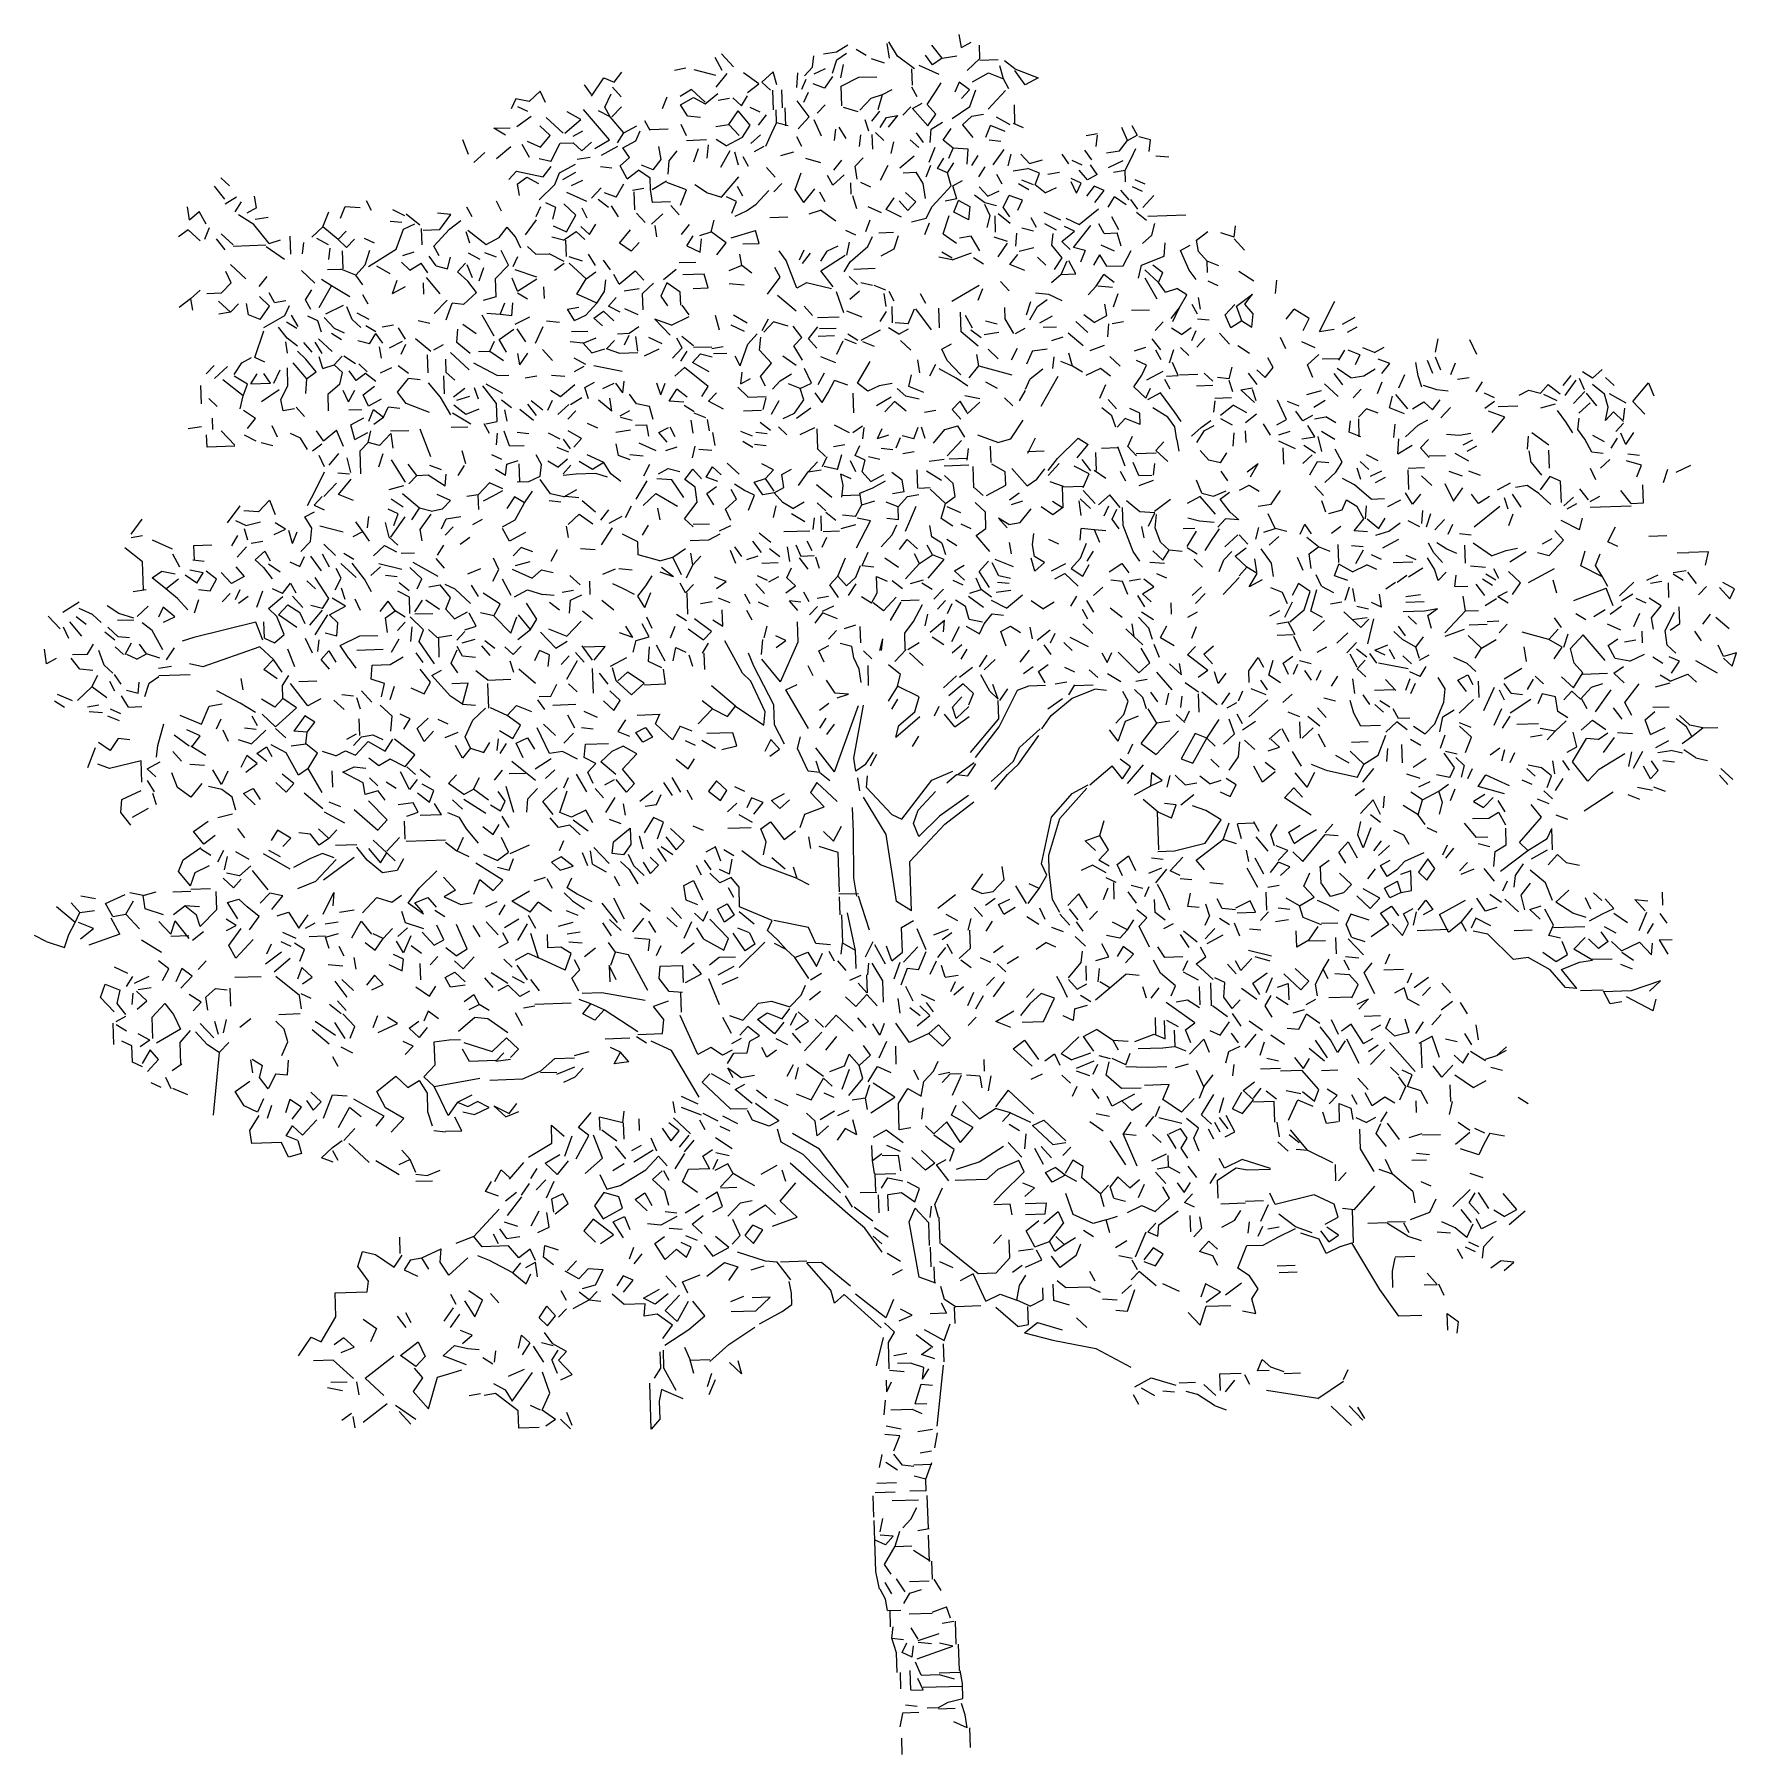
# Model space of a CAD drawing. Header units: inches. Extents: x -241 to -33, y 8 to 217.
import ezdxf

# ---------------------------------------------------------------- set-up
doc = ezdxf.new("R2010")
doc.units = ezdxf.units.IN
doc.header["$MEASUREMENT"] = 0
doc.layers.add('cben.net', color=7, linetype='Continuous')

# ---------------------------------------------------------------- blocks, each defined once
blk = doc.blocks.new('A$C18E60CC8')
at = {"layer": 'cben.net', "color": 3, "linetype": 'Continuous'}
for p, q in [((112.82, 207.76), (112.56, 209.35)), ((112.82, 207.76), (112.56, 209.35)), ((97.63, 207.25), (99, 208.09)), ((101.24, 206.77), (100.02, 207.53)), ((104.06, 206.46), (103.8, 208.26)), ((104.06, 206.46), (103.8, 208.26)), ((104.06, 206.46), (103.8, 208.26)), ((105.05, 206.7), (103.99, 208.46)), ((105.05, 206.7), (103.99, 208.46)), ((105.05, 206.7), (103.99, 208.46)), ((110.46, 206.48), (109.21, 208.04)), ((112.82, 207.76), (113.99, 208.4)), ((115.06, 206.43), (115.01, 208.04)), ((115.06, 206.43), (115.01, 208.04)), ((115.06, 206.43), (115.01, 208.04)), ((79.28, 205.23), (77.89, 204.98)), ((79.28, 205.23), (77.89, 204.98)), ((83.69, 204.97), (82.84, 206.55)), ((83.69, 204.97), (82.84, 206.55)), ((83.69, 204.97), (82.84, 206.55)), ((85.08, 205.42), (83.63, 206.98)), ((93.72, 204.31), (94.69, 205.35)), ((94.69, 205.35), (94.84, 206.75)), ((94.91, 204.55), (96.29, 205.2)), ((94.91, 204.55), (96.29, 205.2)), ((96.03, 206.99), (97.63, 207.25)), ((97.11, 204.63), (97.66, 206.25)), ((97.11, 204.63), (97.66, 206.25)), ((97.11, 204.63), (97.66, 206.25)), ((97.11, 204.63), (97.66, 206.25)), ((97.66, 206.25), (98.83, 207.09)), ((97.66, 206.25), (98.83, 207.09)), ((98.13, 204.06), (98.48, 205.68)), ((103.47, 205.84), (101.86, 206.39)), ((107.1, 205.17), (105.05, 206.7)), ((110.13, 204.47), (107.69, 205.59)), ((109.29, 205.64), (108.45, 206.81)), ((110.46, 206.48), (109.29, 205.64)), ((110.46, 206.48), (112.25, 206.74)), ((115.06, 206.43), (113.51, 204.98)), ((115.07, 206.24), (117.27, 206.31)), ((115.07, 206.24), (117.27, 206.31)), ((117.95, 203.93), (117.5, 205.52)), ((117.95, 203.93), (117.5, 205.52)), ((119.31, 205.18), (118.07, 206.14)), ((119.31, 205.18), (122.15, 204.07)), ((119.31, 205.18), (122.15, 204.07)), ((67.78, 202.04), (66.94, 203.21)), ((67.79, 201.84), (69.31, 204.09)), ((69.31, 204.09), (70.54, 203.53)), ((69.31, 204.09), (70.54, 203.53)), ((69.31, 204.09), (70.54, 203.53)), ((69.31, 204.09), (70.54, 203.53)), ((69.31, 204.09), (70.54, 203.53)), ((70.54, 203.53), (71.49, 204.76)), ((82.91, 204.35), (80.29, 205.06)), ((82.96, 202.95), (84.31, 204.6)), ((82.96, 202.95), (84.31, 204.6)), ((82.96, 202.95), (84.31, 204.6)), ((82.96, 202.95), (84.31, 204.6)), ((88.15, 203.32), (86.31, 204.66)), ((86.79, 202.28), (88.15, 203.32)), ((89.9, 204.79), (88.54, 203.54)), ((89.58, 202.57), (88.54, 203.54)), ((89.58, 202.57), (88.54, 203.54)), ((90.36, 203.2), (89.9, 204.79)), ((92.77, 202.88), (92.91, 204.69)), ((93.38, 202.7), (93.93, 203.92)), ((93.38, 202.7), (93.93, 203.92)), ((96.17, 202.8), (94.76, 203.35)), ((97.13, 204.23), (96.17, 202.8)), ((97.13, 204.23), (96.17, 202.8)), ((97.13, 204.23), (96.17, 202.8)), ((98.17, 203.06), (100.33, 204.14)), ((98.17, 203.06), (100.33, 204.14)), ((100.33, 204.14), (102.53, 204.21)), ((100.33, 204.14), (102.53, 204.21)), ((106.87, 203.16), (106.8, 205.16)), ((109.6, 202.25), (110.36, 203.48)), ((112.56, 203.55), (112, 202.33)), ((112.56, 203.55), (112, 202.33)), ((113.79, 202.59), (112.56, 203.55)), ((113.79, 202.59), (112.56, 203.55)), ((113.79, 202.59), (112.56, 203.55)), ((113.79, 202.59), (112.56, 203.55)), ((114.16, 203.6), (116.12, 204.67)), ((116.12, 204.67), (117.95, 203.93)), ((118.59, 202.75), (117.95, 203.93)), ((118.59, 202.75), (117.95, 203.93)), ((120.57, 203.22), (119.31, 204.98)), ((120.57, 203.22), (119.31, 204.98)), ((122.15, 204.07), (120.57, 203.22)), ((58.6, 201.53), (58.04, 200.31)), ((60.21, 201.18), (58.6, 201.53)), ((60.21, 201.18), (58.6, 201.53)), ((61.57, 202.43), (60.21, 201.18)), ((61.57, 202.43), (60.21, 201.18)), ((62.21, 201.05), (61.57, 202.43)), ((62.21, 201.05), (61.57, 202.43)), ((62.21, 201.05), (61.57, 202.43)), ((62.21, 201.05), (61.57, 202.43)), ((62.21, 201.05), (61.57, 202.43)), ((69.44, 200.49), (70.18, 202.12)), ((69.44, 200.49), (70.18, 202.12)), ((69.44, 200.49), (70.18, 202.12)), ((69.44, 200.49), (70.18, 202.12)), ((71.4, 201.76), (70.35, 202.92)), ((71.4, 201.76), (70.35, 202.92)), ((76.45, 200.33), (77, 201.75)), ((76.45, 200.33), (77, 201.75)), ((79.97, 202.65), (78.6, 201.8)), ((79.97, 202.65), (78.6, 201.8)), ((78.63, 200.8), (80.2, 201.66)), ((78.63, 200.8), (80.2, 201.66)), ((81.62, 201.1), (79.97, 202.65)), ((80.2, 201.66), (81.63, 200.9)), ((81.63, 200.9), (83.19, 202.16)), ((81.63, 200.9), (83.19, 202.16)), ((83.22, 201.36), (84.61, 201.6)), ((86.04, 200.65), (85.01, 201.62)), ((86.04, 200.65), (85.01, 201.62)), ((86.04, 200.65), (86.8, 201.88)), ((89.96, 200.18), (89.88, 202.58)), ((91.05, 200.42), (90.98, 202.62)), ((91.05, 200.42), (90.98, 202.62)), ((94.29, 199.33), (92.82, 201.28)), ((93.63, 201.11), (94.19, 202.33)), ((98.25, 200.66), (98.17, 203.06)), ((100.47, 200.14), (101.82, 201.58)), ((100.47, 200.14), (101.82, 201.58)), ((101.82, 201.58), (103.2, 202.03)), ((102.67, 200.21), (103.2, 202.03)), ((103.2, 202.03), (104.38, 202.67)), ((103.2, 202.03), (104.38, 202.67)), ((103.2, 202.03), (104.38, 202.67)), ((107.42, 201.77), (106.78, 202.95)), ((107.42, 201.77), (106.78, 202.95)), ((106.86, 200.35), (108.04, 200.99)), ((108.65, 200.82), (109.6, 202.25)), ((108.65, 200.82), (109.6, 202.25)), ((108.65, 200.82), (109.6, 202.25)), ((112.82, 201.56), (113.79, 202.59)), ((113.86, 200.59), (114.59, 202.62)), ((113.86, 200.59), (114.59, 202.62)), ((116.07, 200.27), (118.2, 202.54)), ((116.07, 200.27), (118.2, 202.54)), ((58.71, 198.13), (60.47, 199.39)), ((60.05, 199.97), (58.83, 200.53)), ((60.05, 199.97), (58.83, 200.53)), ((62.27, 199.25), (64.34, 197.32)), ((62.27, 199.25), (64.34, 197.32)), ((62.27, 199.25), (64.34, 197.32)), ((62.27, 199.25), (64.34, 197.32)), ((64.54, 197.33), (66.49, 198.99)), ((66.49, 198.99), (64.85, 199.94)), ((66.49, 198.99), (64.85, 199.94)), ((66.49, 198.99), (64.85, 199.94)), ((66.49, 198.99), (64.85, 199.94)), ((69.97, 196.51), (66.84, 200.2)), ((70.08, 199.31), (68.65, 200.07)), ((70.08, 199.31), (69.44, 200.49)), ((70.08, 199.31), (69.44, 200.49)), ((71.74, 197.37), (70.08, 199.31)), ((70.28, 199.32), (71.44, 200.56)), ((79.48, 199.43), (78.63, 200.8)), ((79.48, 199.43), (81.08, 199.28)), ((79.48, 199.43), (81.08, 199.28)), ((79.48, 199.43), (81.08, 199.28)), ((84.52, 198.4), (85.66, 200.04)), ((84.52, 198.4), (85.66, 200.04)), ((87.12, 198.29), (85.66, 200.04)), ((87.05, 200.49), (88.27, 199.93)), ((87.05, 200.49), (88.27, 199.93)), ((88.12, 198.32), (89.08, 199.55)), ((88.12, 198.32), (89.08, 199.55)), ((90.31, 198.59), (90.26, 200.19)), ((90.31, 198.59), (90.26, 200.19)), ((91.43, 198.23), (91.35, 200.43)), ((91.43, 198.23), (91.35, 200.43)), ((91.43, 198.23), (91.35, 200.43)), ((92.94, 197.88), (94.29, 199.33)), ((95.77, 196.98), (94.9, 198.95)), ((95.77, 196.98), (94.9, 198.95)), ((95.28, 199.76), (96.24, 200.8)), ((95.28, 199.76), (96.24, 200.8)), ((100.27, 199.93), (98.45, 200.47)), ((100.27, 199.93), (98.45, 200.47)), ((101.55, 197.57), (101.11, 198.96)), ((101.55, 197.57), (101.11, 198.96)), ((101.91, 198.79), (102.87, 200.02)), ((101.91, 198.79), (102.87, 200.02)), ((101.91, 198.79), (102.87, 200.02)), ((102.94, 198.02), (103.7, 199.25)), ((103.7, 199.25), (105.09, 199.49)), ((103.7, 199.25), (105.09, 199.49)), ((103.94, 198.05), (105.09, 199.49)), ((105.69, 199.51), (106.66, 200.55)), ((105.69, 199.51), (106.66, 200.55)), ((106.86, 200.35), (108.74, 198.22)), ((106.86, 200.35), (108.74, 198.22)), ((106.86, 200.35), (108.74, 198.22)), ((109.69, 199.65), (108.65, 200.82)), ((108.74, 198.22), (109.69, 199.65)), ((111.71, 199.12), (113.86, 200.59)), ((111.71, 199.12), (113.86, 200.59)), ((112.93, 198.36), (114.1, 199.4)), ((114.1, 199.4), (115.49, 199.65)), ((114.1, 199.4), (115.49, 199.65)), ((118.74, 198.35), (117.1, 199.3)), ((119.33, 198.57), (119.26, 200.77)), ((119.33, 198.57), (119.26, 200.77)), ((55.91, 197.93), (57.91, 198)), ((55.91, 197.93), (57.91, 198)), ((55.91, 197.93), (57.91, 198)), ((57.34, 197.08), (55.91, 197.93)), ((57.34, 197.08), (55.91, 197.93)), ((62.75, 197.06), (61.51, 198.22)), ((61.6, 195.62), (62.75, 197.06)), ((61.6, 195.62), (62.75, 197.06)), ((65.55, 196.96), (66.73, 197.6)), ((70.98, 196.14), (71.74, 197.37)), ((70.98, 196.14), (71.74, 197.37)), ((71.74, 197.37), (73.32, 198.22)), ((71.74, 197.37), (73.32, 198.22)), ((71.74, 197.37), (73.32, 198.22)), ((73.18, 196.42), (73.73, 197.64)), ((73.18, 196.42), (73.73, 197.64)), ((73.18, 196.42), (73.73, 197.64)), ((73.18, 196.42), (73.73, 197.64)), ((73.18, 196.42), (73.73, 197.64)), ((74.93, 197.68), (74.3, 198.85)), ((74.93, 197.78), (77.13, 197.85)), ((74.93, 197.78), (77.13, 197.85)), ((74.93, 197.78), (77.13, 197.85)), ((79.36, 197.03), (78.71, 198.4)), ((79.36, 197.03), (78.71, 198.4)), ((79.36, 197.03), (78.71, 198.4)), ((82.92, 198.15), (84.52, 198.4)), ((84.2, 195.79), (86.17, 196.85)), ((84.52, 198.4), (85.76, 197.04)), ((86.17, 196.85), (87.12, 198.29)), ((86.17, 196.85), (87.12, 198.29)), ((86.17, 196.85), (87.12, 198.29)), ((87.19, 196.09), (88.36, 197.13)), ((87.19, 196.09), (88.36, 197.13)), ((89.01, 195.75), (89.75, 197.38)), ((89.75, 197.38), (90.31, 198.59)), ((89.75, 197.38), (90.31, 198.59)), ((91.72, 198.24), (90.31, 198.59)), ((93.41, 195.7), (92.77, 196.88)), ((93.41, 195.7), (92.77, 196.88)), ((97.39, 196.43), (97.54, 197.84)), ((97.39, 196.43), (97.54, 197.84)), ((98.78, 196.68), (97.94, 198.05)), ((98.78, 196.68), (97.94, 198.05)), ((98.78, 196.68), (97.94, 198.05)), ((98.78, 196.68), (97.94, 198.05)), ((100.42, 195.73), (100.57, 197.14)), ((100.42, 195.73), (100.57, 197.14)), ((102.03, 195.39), (101.97, 197.19)), ((102.03, 195.39), (101.97, 197.19)), ((102.03, 195.39), (101.97, 197.19)), ((103.39, 196.44), (102.36, 197.4)), ((103.39, 196.44), (102.36, 197.4)), ((108.2, 196.2), (107.36, 197.37)), ((108.2, 196.2), (107.36, 197.37)), ((108.2, 196.2), (107.36, 197.37)), ((108.2, 196.2), (107.36, 197.37)), ((108.2, 196.2), (107.36, 197.37)), ((108.2, 196.2), (107.36, 197.37)), ((109, 196.22), (109.15, 197.83)), ((109.15, 197.83), (110.52, 198.68)), ((110.6, 196.48), (111.55, 197.91)), ((110.6, 196.48), (111.55, 197.91)), ((112.93, 198.36), (114.19, 196.8)), ((115.79, 196.85), (116.34, 198.27)), ((118.16, 197.54), (116.34, 198.27)), ((118.16, 197.54), (116.34, 198.27)), ((119.13, 198.57), (120.35, 198.01)), ((119.13, 198.57), (120.35, 198.01)), ((127.99, 197.07), (129.38, 197.31)), ((129.23, 195.71), (129.38, 197.11)), ((133.01, 196.44), (132.36, 198.01)), ((133.01, 196.44), (132.36, 198.01)), ((133.01, 196.44), (134.19, 197.08)), ((133.55, 198.25), (134.19, 197.08)), ((133.55, 198.25), (134.19, 197.08)), ((135.81, 196.53), (134.4, 196.88)), ((52.82, 194.73), (52.16, 196.51)), ((53.46, 193.75), (54.81, 194.99)), ((56.24, 194.24), (57.99, 195.7)), ((60.24, 194.38), (59.38, 195.95)), ((60.24, 194.38), (59.38, 195.95)), ((60.24, 194.38), (59.38, 195.95)), ((59.97, 196.37), (61.6, 195.62)), ((62.86, 193.87), (63.98, 196.1)), ((62.86, 193.87), (63.98, 196.1)), ((63.98, 196.1), (65.58, 196.16)), ((63.98, 196.1), (65.58, 196.16)), ((66.61, 195.19), (65.58, 196.16)), ((66.61, 195.19), (65.58, 196.16)), ((66.61, 195.19), (67.78, 196.23)), ((66.61, 195.19), (67.78, 196.23)), ((68.21, 195.45), (69.97, 196.51)), ((68.21, 195.45), (69.97, 196.51)), ((69.03, 194.67), (71, 195.74)), ((71.61, 195.56), (73.18, 196.42)), ((71.61, 195.56), (73.18, 196.42)), ((72.44, 194.39), (71.61, 195.56)), ((76.26, 194.12), (76, 195.71)), ((77.26, 193.95), (78.22, 195.19)), ((81.78, 196.51), (79.38, 196.42)), ((80.27, 193.85), (80.81, 195.47)), ((80.27, 193.85), (80.81, 195.47)), ((82, 195.91), (81.85, 194.31)), ((84.2, 195.79), (82.98, 196.55)), ((84.2, 195.79), (82.98, 196.55)), ((84.2, 195.79), (82.98, 196.55)), ((84.62, 195.2), (83.49, 193.16)), ((84.62, 195.2), (83.49, 193.16)), ((85.68, 193.44), (85.23, 195.02)), ((87.63, 195.1), (88.81, 195.74)), ((87.63, 195.1), (88.81, 195.74)), ((87.63, 195.1), (88.81, 195.74)), ((87.63, 195.1), (88.81, 195.74)), ((87.63, 195.1), (88.81, 195.74)), ((90.85, 194.61), (92.43, 195.06)), ((90.85, 194.61), (92.43, 195.06)), ((90.85, 194.61), (92.43, 195.06)), ((104.25, 194.86), (104.6, 196.28)), ((104.25, 194.86), (104.6, 196.28)), ((107.62, 195.58), (106.59, 196.54)), ((107.62, 195.58), (106.59, 196.54)), ((108.89, 193.82), (109.62, 195.65)), ((111.83, 195.52), (110.6, 196.48)), ((111.83, 195.52), (110.6, 196.48)), ((111.27, 194.3), (111.83, 195.52)), ((111.27, 194.3), (111.83, 195.52)), ((111.27, 194.3), (111.83, 195.52)), ((113.63, 195.38), (111.83, 195.52)), ((113.5, 193.57), (113.63, 195.38)), ((113.5, 193.57), (113.63, 195.38)), ((117.6, 196.31), (116.2, 196.47)), ((116.7, 193.48), (118.04, 195.33)), ((116.7, 193.48), (118.04, 195.33)), ((116.7, 193.48), (118.04, 195.33)), ((116.7, 193.48), (118.04, 195.33)), ((116.7, 193.48), (118.04, 195.33)), ((118.51, 193.34), (118.86, 194.76)), ((121.1, 193.63), (120.06, 194.8)), ((125.9, 193.59), (125.06, 194.77)), ((128.69, 194.09), (127.85, 195.26)), ((130.46, 194.95), (132.05, 195.2)), ((132.05, 195.2), (133.01, 196.44)), ((133.48, 194.25), (134.04, 195.47)), ((133.48, 194.25), (134.04, 195.47)), ((135.66, 195.12), (135.81, 196.53)), ((135.66, 195.12), (135.81, 196.53)), ((135.66, 195.12), (135.81, 196.53)), ((135.66, 195.12), (135.81, 196.53)), ((57.73, 191.69), (58.69, 192.73)), ((58.69, 192.73), (61.92, 192.03)), ((62.86, 193.87), (61.44, 194.22)), ((61.92, 192.03), (62.88, 193.27)), ((63.9, 192.5), (65.87, 193.57)), ((66.05, 194.17), (67.64, 194.43)), ((66.05, 194.17), (67.64, 194.43)), ((68.88, 193.27), (70.29, 193.12)), ((71.28, 193.35), (72.44, 194.39)), ((71.28, 193.35), (72.44, 194.39)), ((71.28, 193.35), (72.44, 194.39)), ((71.28, 193.35), (72.44, 194.39)), ((72.13, 191.78), (71.28, 193.35)), ((72.13, 191.78), (71.28, 193.35)), ((72.13, 191.78), (73.5, 192.82)), ((72.13, 191.78), (73.5, 192.82)), ((72.13, 191.78), (73.5, 192.82)), ((74.93, 191.87), (73.5, 192.82)), ((75.3, 192.89), (73.88, 193.44)), ((75.3, 192.89), (76.26, 194.12)), ((75.3, 192.89), (76.26, 194.12)), ((77.12, 192.34), (77.26, 193.95)), ((77.12, 192.34), (77.26, 193.95)), ((86.89, 193.28), (86.25, 194.46)), ((86.89, 193.28), (86.25, 194.46)), ((86.89, 193.28), (86.25, 194.46)), ((90.14, 191.99), (89.1, 193.15)), ((93.86, 194.31), (95.68, 193.77)), ((93.86, 194.31), (95.68, 193.77)), ((93.86, 194.31), (95.68, 193.77)), ((97.31, 192.83), (98.27, 194.06)), ((99.9, 193.32), (100.86, 194.35)), ((99.9, 193.32), (100.86, 194.35)), ((100.15, 191.72), (99.9, 193.32)), ((102.95, 191.62), (103.89, 193.45)), ((105.31, 193.1), (107.06, 194.56)), ((105.31, 193.1), (107.06, 194.56)), ((108.54, 192.01), (109.1, 193.43)), ((108.54, 192.01), (109.1, 193.43)), ((109.91, 193.05), (110.67, 194.28)), ((111.13, 192.49), (109.91, 193.05)), ((111.13, 192.49), (111.89, 193.72)), ((111.13, 192.49), (111.89, 193.72)), ((114.1, 193.39), (114.86, 194.62)), ((114.95, 192.02), (115.71, 193.25)), ((114.95, 192.02), (115.71, 193.25)), ((114.95, 192.02), (115.71, 193.25)), ((114.95, 192.02), (115.71, 193.25)), ((114.95, 192.02), (115.71, 193.25)), ((119.12, 192.76), (120.92, 193.03)), ((119.12, 192.76), (120.92, 193.03)), ((119.12, 192.76), (120.92, 193.03)), ((122.34, 192.47), (120.92, 193.03)), ((121.1, 193.63), (122.68, 194.09)), ((121.1, 193.63), (122.68, 194.09)), ((121.1, 193.63), (122.68, 194.09)), ((127.51, 193.45), (126.29, 194.01)), ((127.51, 193.45), (126.29, 194.01)), ((128.17, 191.67), (127.13, 192.83)), ((128.17, 191.67), (127.13, 192.83)), ((128.17, 191.67), (127.13, 192.83)), ((129.35, 192.31), (128.51, 193.48)), ((130.72, 193.16), (132.49, 194.02)), ((131.34, 192.58), (132.73, 192.82)), ((132.73, 192.82), (133.48, 194.25)), ((132.73, 192.82), (133.48, 194.25)), ((132.78, 191.42), (132.73, 192.82)), ((132.78, 191.42), (132.73, 192.82)), ((138.08, 194.4), (136.48, 194.55)), ((138.08, 194.4), (136.48, 194.55)), ((23.19, 189.32), (21.93, 190.88)), ((23.19, 189.32), (21.93, 190.88)), ((22.7, 191.91), (23.73, 190.94)), ((58.75, 191.13), (59.92, 191.97)), ((58.75, 191.13), (59.92, 191.97)), ((58.75, 191.13), (58.99, 189.73)), ((59.92, 191.97), (61.35, 191.21)), ((61.41, 189.21), (63.35, 191.08)), ((61.41, 189.21), (63.35, 191.08)), ((63.35, 191.08), (63.9, 192.5)), ((64.33, 191.71), (65.9, 192.57)), ((64.33, 191.71), (65.9, 192.57)), ((65.36, 190.95), (66.73, 191.6)), ((67.81, 189.43), (68.97, 190.67)), ((67.81, 189.43), (68.97, 190.67)), ((67.81, 189.43), (68.97, 190.67)), ((70.81, 189.53), (71.75, 191.16)), ((70.81, 189.53), (71.75, 191.16)), ((70.81, 189.53), (71.75, 191.16)), ((70.81, 189.53), (71.75, 191.16)), ((72.78, 190.4), (74.17, 190.65)), ((72.78, 190.4), (74.17, 190.65)), ((74.98, 190.47), (74.93, 191.87)), ((74.98, 190.47), (74.93, 191.87)), ((75.18, 190.48), (76.94, 191.54)), ((75.18, 190.48), (76.94, 191.54)), ((75.18, 190.48), (76.94, 191.54)), ((79.38, 190.42), (76.95, 191.34)), ((79.38, 190.42), (76.95, 191.34)), ((81.8, 190.1), (80.36, 191.06)), ((83.61, 189.56), (85.73, 192.04)), ((83.61, 189.56), (85.73, 192.04)), ((83.61, 189.56), (85.73, 192.04)), ((83.61, 189.56), (85.73, 192.04)), ((86.21, 189.65), (85.57, 190.83)), ((90, 190.18), (90.96, 191.21)), ((92.59, 190.47), (93.32, 192.49)), ((92.59, 190.47), (93.32, 192.49)), ((93.64, 188.9), (94.99, 190.55)), ((93.64, 188.9), (94.99, 190.55)), ((97.17, 191.02), (96.53, 192.2)), ((97.17, 191.02), (96.53, 192.2)), ((97.17, 191.02), (96.53, 192.2)), ((97.17, 191.02), (98.53, 192.27)), ((99.41, 189.9), (99.36, 191.3)), ((99.41, 189.9), (99.36, 191.3)), ((99.41, 189.9), (99.36, 191.3)), ((99.41, 189.9), (99.36, 191.3)), ((99.41, 189.9), (99.36, 191.3)), ((101.78, 190.78), (100.56, 191.34)), ((105.73, 192.51), (107.33, 192.57)), ((108.17, 191.19), (107.33, 192.57)), ((108.43, 189.4), (108.17, 191.19)), ((108.43, 189.4), (108.17, 191.19)), ((110.23, 189.46), (111.58, 190.91)), ((111.58, 190.91), (111.13, 192.49)), ((111.78, 190.91), (112.96, 191.56)), ((112.24, 189.33), (111.78, 190.91)), ((112.24, 189.33), (111.78, 190.91)), ((116.03, 189.66), (114.99, 190.82)), ((116.03, 189.66), (114.99, 190.82)), ((117.78, 191.12), (117.14, 192.3)), ((117.78, 191.12), (117.14, 192.3)), ((121.01, 190.43), (119.78, 191.18)), ((121.59, 191.05), (120.16, 191.6)), ((121.59, 191.05), (120.16, 191.6)), ((121.79, 191.05), (122.34, 192.47)), ((121.79, 191.05), (122.34, 192.47)), ((123.02, 190.09), (121.79, 191.05)), ((123.02, 190.09), (124.4, 190.74)), ((123.02, 190.09), (124.4, 190.74)), ((123.02, 190.09), (124.4, 190.74)), ((124.74, 192.55), (123.34, 192.31)), ((127.38, 191.24), (126.16, 191.8)), ((126.82, 190.02), (126.18, 191.4)), ((126.82, 190.02), (127.38, 191.24)), ((128.99, 190.9), (128.03, 189.66)), ((128.99, 190.9), (128.03, 189.66)), ((129.35, 192.31), (128.17, 191.67)), ((130.21, 190.34), (128.99, 190.9)), ((133.6, 190.85), (134.82, 190.29)), ((133.6, 190.85), (134.82, 190.29)), ((135.19, 191.11), (133.97, 191.66)), ((23.21, 188.72), (24.58, 189.57)), ((23.21, 188.72), (24.58, 189.57)), ((24.44, 187.77), (25.2, 188.99)), ((24.44, 187.77), (25.2, 188.99)), ((27.03, 188.25), (26.78, 189.65)), ((27.03, 188.25), (26.78, 189.65)), ((37.27, 187), (37.83, 188.42)), ((37.83, 188.42), (39.63, 188.28)), ((37.83, 188.42), (39.63, 188.28)), ((37.83, 188.42), (39.63, 188.28)), ((41.04, 187.93), (40.4, 189.11)), ((56.86, 187.86), (56.22, 189.04)), ((56.86, 187.86), (56.22, 189.04)), ((56.86, 187.86), (56.22, 189.04)), ((56.86, 187.86), (56.22, 189.04)), ((56.86, 187.86), (56.22, 189.04)), ((61.08, 187.2), (61.64, 188.42)), ((63.45, 188.28), (62.23, 188.84)), ((65.88, 187.36), (64.43, 188.72)), ((65.88, 187.36), (64.43, 188.72)), ((65.88, 187.36), (64.43, 188.72)), ((67.22, 189.01), (64.78, 190.13)), ((69.85, 188.3), (68.62, 189.26)), ((69.85, 188.3), (68.62, 189.26)), ((70.81, 189.53), (69.39, 190.08)), ((71.09, 187.14), (70.24, 188.51)), ((71.09, 187.14), (70.24, 188.51)), ((73.06, 188.01), (72.99, 190.2)), ((75.23, 188.88), (74.98, 190.47)), ((77.43, 188.96), (75.23, 188.88)), ((77.43, 188.96), (75.23, 188.88)), ((78.48, 187.39), (77.44, 188.55)), ((78.64, 188.59), (79.38, 190.42)), ((81.8, 190.1), (83.61, 189.56)), ((81.8, 190.1), (83.61, 189.56)), ((85.43, 189.03), (84.21, 189.58)), ((84.88, 187.61), (85.43, 189.03)), ((86.67, 187.87), (87.84, 188.71)), ((87.84, 188.71), (89.39, 190.36)), ((93.64, 188.9), (92.59, 190.47)), ((93.64, 188.9), (92.59, 190.47)), ((96.24, 188.99), (95.6, 190.17)), ((100.07, 188.12), (99.62, 189.7)), ((100.07, 188.12), (99.62, 189.7)), ((103.68, 188.04), (104.63, 189.47)), ((106.28, 187.93), (105.24, 189.09)), ((107.25, 188.96), (106.01, 190.12)), ((107.25, 188.96), (106.01, 190.12)), ((106.28, 187.93), (107.25, 188.96)), ((108.51, 187), (109.27, 188.43)), ((109.27, 188.43), (110.23, 189.46)), ((112.24, 189.33), (110.85, 189.08)), ((112.24, 189.33), (110.85, 189.08)), ((111.89, 187.72), (112.45, 189.14)), ((113.87, 188.39), (112.45, 189.14)), ((115.65, 188.85), (114.42, 189.8)), ((115.65, 188.85), (114.42, 189.8)), ((117.07, 188.49), (115.65, 188.85)), ((117.07, 188.49), (115.65, 188.85)), ((116.31, 187.27), (115.66, 188.65)), ((116.31, 187.27), (115.66, 188.65)), ((116.31, 187.27), (115.66, 188.65)), ((116.03, 189.66), (117.41, 190.31)), ((116.03, 189.66), (117.41, 190.31)), ((117.88, 188.32), (118.63, 189.75)), ((120.25, 189.2), (118.63, 189.75)), ((119.69, 187.98), (120.25, 189.2)), ((129.06, 188.9), (130.21, 190.34)), ((129.06, 188.9), (130.21, 190.34)), ((129.06, 188.9), (130.21, 190.34)), ((130.68, 188.35), (131.44, 189.58)), ((130.68, 188.35), (131.44, 189.58)), ((132.87, 188.63), (131.44, 189.58)), ((132.87, 188.63), (131.44, 189.58)), ((133.25, 189.24), (132.21, 190.4)), ((133.25, 189.24), (132.21, 190.4)), ((133.25, 189.24), (132.21, 190.4)), ((133.25, 189.24), (132.21, 190.4)), ((133.25, 189.24), (132.21, 190.4)), ((134.29, 188.07), (133.45, 189.25)), ((134.29, 188.07), (133.45, 189.25)), ((134.89, 188.29), (136.24, 189.74)), ((134.89, 188.29), (136.24, 189.74)), ((134.89, 188.29), (136.24, 189.74)), ((18.87, 186.78), (18.62, 188.37)), ((18.87, 186.78), (18.62, 188.37)), ((18.87, 186.78), (20.04, 187.82)), ((20.89, 186.25), (20.04, 187.82)), ((26.69, 186.24), (24.85, 187.38)), ((27.03, 188.25), (25.85, 187.61)), ((26.87, 186.85), (28.46, 187.1)), ((35.11, 185.93), (35.85, 187.75)), ((35.11, 185.93), (35.85, 187.75)), ((44.7, 186.45), (43.29, 186.6)), ((44.7, 186.45), (43.29, 186.6)), ((44.7, 186.45), (43.29, 186.6)), ((45.07, 187.26), (43.64, 188.01)), ((46.91, 186.12), (45.26, 187.47)), ((46.91, 186.12), (45.26, 187.47)), ((50.67, 187.45), (49.06, 187.6)), ((50.67, 187.45), (49.06, 187.6)), ((49.33, 185.6), (50.67, 187.45)), ((49.33, 185.6), (50.67, 187.45)), ((50.53, 185.65), (51.89, 186.69)), ((50.53, 185.65), (51.89, 186.69)), ((53.28, 187.14), (52.64, 188.32)), ((59.76, 184.96), (61.09, 186.8)), ((63.09, 186.87), (63.45, 188.28)), ((63.09, 186.87), (63.45, 188.28)), ((64.74, 185.32), (65.88, 187.36)), ((67.29, 187.01), (66.65, 188.19)), ((67.29, 187.01), (66.65, 188.19)), ((74.31, 186.45), (73.27, 187.61)), ((75.12, 186.28), (76.48, 187.52)), ((75.12, 186.28), (76.48, 187.52)), ((82.36, 185.32), (82.71, 186.73)), ((82.36, 185.32), (82.71, 186.73)), ((85.29, 187.22), (86.67, 187.87)), ((89.5, 187.06), (91.7, 187.14)), ((89.5, 187.06), (91.7, 187.14)), ((94.29, 187.52), (95.67, 187.97)), ((94.29, 187.52), (95.67, 187.97)), ((97.52, 186.63), (95.67, 187.97)), ((97.52, 186.63), (95.67, 187.97)), ((101.17, 185.35), (101.72, 186.77)), ((103.09, 187.62), (101.46, 188.37)), ((103.09, 187.62), (101.46, 188.37)), ((105.51, 187.1), (103.68, 188.04)), ((105.51, 187.1), (103.68, 188.04)), ((105.51, 187.1), (103.68, 188.04)), ((105.51, 187.1), (103.68, 188.04)), ((106.73, 186.54), (108.51, 187)), ((108.38, 185), (108.93, 186.42)), ((108.38, 185), (108.93, 186.42)), ((108.38, 185), (108.93, 186.42)), ((108.38, 185), (108.93, 186.42)), ((110.58, 185.07), (111.31, 187.3)), ((110.58, 185.07), (111.31, 187.3)), ((113.72, 186.78), (111.89, 187.72)), ((113.72, 186.78), (113.87, 188.39)), ((113.72, 186.78), (113.87, 188.39)), ((115.96, 185.85), (116.31, 187.27)), ((115.96, 185.85), (116.31, 187.27)), ((115.96, 185.85), (116.31, 187.27)), ((116.98, 185.29), (116.91, 187.29)), ((118.74, 186.35), (117.3, 187.5)), ((118.72, 187.15), (117.88, 188.32)), ((118.72, 187.15), (117.88, 188.32)), ((118.72, 187.15), (117.88, 188.32)), ((121.96, 185.86), (121.32, 187.03)), ((121.96, 185.86), (121.32, 187.03)), ((121.96, 185.86), (121.32, 187.03)), ((121.96, 185.86), (121.32, 187.03)), ((121.96, 185.86), (121.32, 187.03)), ((124.93, 186.76), (122.9, 187.69)), ((124.93, 186.76), (122.9, 187.69)), ((125.52, 186.98), (127.15, 186.23)), ((127.15, 186.23), (129.49, 188.11)), ((131.98, 185.59), (131.12, 187.17)), ((135.34, 186.71), (134.11, 187.67)), ((140.12, 187.37), (135.52, 187.21)), ((140.12, 187.37), (135.52, 187.21)), ((140.12, 187.37), (135.52, 187.21)), ((136, 184.93), (136.35, 186.34)), ((18.71, 185.57), (17.54, 184.73)), ((18.71, 185.57), (20.16, 184.22)), ((18.71, 185.57), (20.16, 184.22)), ((18.71, 185.57), (20.16, 184.22)), ((20.75, 184.44), (21.3, 185.86)), ((20.75, 184.44), (21.3, 185.86)), ((20.75, 184.44), (21.3, 185.86)), ((23.2, 183.12), (22.15, 184.49)), ((23.2, 183.12), (22.15, 184.49)), ((24.18, 183.76), (22.73, 185.1)), ((24.18, 183.76), (22.73, 185.1)), ((24.18, 183.76), (22.73, 185.1)), ((24.18, 183.76), (22.73, 185.1)), ((28.57, 183.9), (26.69, 186.24)), ((28.57, 183.9), (29.96, 184.35)), ((28.57, 183.9), (29.96, 184.35)), ((31.22, 182.59), (31.14, 184.79)), ((31.22, 182.59), (31.14, 184.79)), ((31.22, 182.59), (31.14, 184.79)), ((33.75, 184.68), (35.11, 185.93)), ((33.75, 184.68), (35.11, 185.93)), ((35.78, 183.75), (34.36, 184.5)), ((36.96, 184.39), (35.11, 185.93)), ((36.96, 184.39), (37.93, 185.42)), ((36.96, 184.39), (37.93, 185.42)), ((37.99, 183.42), (36.96, 184.39)), ((37.99, 183.42), (38.96, 184.45)), ((37.99, 183.42), (38.96, 184.45)), ((41.38, 183.93), (40.16, 184.5)), ((41.38, 183.93), (40.16, 184.5)), ((44.01, 183.22), (44.92, 185.66)), ((44.92, 185.66), (46.3, 186.3)), ((44.92, 185.66), (46.3, 186.3)), ((44.92, 185.66), (46.3, 186.3)), ((47.19, 183.73), (47.12, 185.73)), ((47.19, 183.73), (47.12, 185.73)), ((47.33, 185.54), (49.33, 185.6)), ((48.6, 183.58), (50.53, 185.65)), ((52.99, 183.93), (52.54, 185.31)), ((52.99, 183.93), (52.54, 185.31)), ((52.73, 185.52), (54.99, 183.8)), ((52.73, 185.52), (54.99, 183.8)), ((54.99, 183.8), (56.56, 184.65)), ((54.99, 183.8), (56.56, 184.65)), ((54.99, 183.8), (56.56, 184.65)), ((54.99, 183.8), (56.56, 184.65)), ((56.56, 184.65), (57.52, 185.88)), ((58.56, 184.72), (57.52, 185.88)), ((59.21, 183.34), (58.56, 184.72)), ((59.21, 183.34), (58.56, 184.72)), ((59.21, 183.34), (58.56, 184.72)), ((64.38, 184.31), (62.97, 184.66)), ((64.38, 184.31), (62.97, 184.66)), ((63.12, 186.07), (64.74, 185.32)), ((63.12, 186.07), (64.74, 185.32)), ((63.12, 186.07), (64.74, 185.32)), ((64.38, 184.31), (65.95, 185.36)), ((64.75, 182.32), (64.68, 184.32)), ((65.95, 185.36), (66.98, 184.4)), ((65.95, 185.36), (66.98, 184.4)), ((65.95, 185.36), (66.98, 184.4)), ((67.56, 185.02), (66.52, 185.99)), ((67.56, 185.02), (66.52, 185.99)), ((67.56, 185.02), (68.32, 186.25)), ((67.56, 185.02), (68.32, 186.25)), ((67.56, 185.02), (68.32, 186.25)), ((71.2, 183.94), (72.54, 185.59)), ((75.77, 184.7), (75.53, 186.09)), ((75.77, 184.7), (75.53, 186.09)), ((78.76, 185), (79.72, 186.23)), ((78.76, 185), (79.72, 186.23)), ((79.41, 183.62), (80.17, 184.84)), ((79.41, 183.62), (80.17, 184.84)), ((79.41, 183.62), (80.17, 184.84)), ((79.41, 183.62), (80.17, 184.84)), ((80.97, 184.87), (82.36, 185.32)), ((80.97, 184.87), (82.36, 185.32)), ((81.04, 182.87), (81.18, 184.48)), ((81.04, 182.87), (81.18, 184.48)), ((84.2, 183.98), (82.36, 185.32)), ((84.2, 183.98), (82.36, 185.32)), ((84.78, 184.6), (87.75, 185.5)), ((88.21, 183.91), (87.75, 185.5)), ((99.98, 184.91), (98.76, 185.47)), ((99.98, 184.91), (98.76, 185.47)), ((99.98, 184.91), (98.76, 185.47)), ((99.98, 184.91), (98.76, 185.47)), ((101.43, 183.56), (101.99, 184.78)), ((102.77, 185.21), (104.57, 185.27)), ((104.64, 183.27), (105.18, 184.89)), ((104.64, 183.27), (105.18, 184.89)), ((110.58, 185.07), (112.22, 183.93)), ((110.58, 185.07), (112.22, 183.93)), ((113.99, 184.79), (112.6, 184.54)), ((113.99, 184.79), (112.6, 184.54)), ((115.05, 183.02), (113.99, 184.79)), ((118.42, 184.14), (116.8, 184.68)), ((118.42, 184.14), (116.8, 184.68)), ((119.44, 183.57), (119.58, 185.18)), ((120.16, 185.8), (121.57, 185.44)), ((124.37, 185.54), (122.95, 186.29)), ((124.37, 185.54), (122.95, 186.29)), ((123.83, 183.72), (123.99, 185.12)), ((123.83, 183.72), (123.99, 185.12)), ((125.02, 184.16), (126.58, 185.41)), ((125.02, 184.16), (126.58, 185.41)), ((125.02, 184.16), (126.58, 185.41)), ((126.58, 185.41), (125.36, 185.97)), ((126.58, 185.41), (125.36, 185.97)), ((126.58, 185.41), (125.36, 185.97)), ((126.45, 183.41), (128.56, 186.08)), ((126.45, 183.41), (128.56, 186.08)), ((126.45, 183.41), (128.56, 186.08)), ((126.45, 183.41), (128.56, 186.08)), ((126.45, 183.41), (128.56, 186.08)), ((126.45, 183.41), (128.56, 186.08)), ((130.19, 185.13), (129.55, 186.31)), ((130.19, 185.13), (131.79, 185.19)), ((132.24, 183.6), (131.79, 185.19)), ((134.84, 183.89), (136, 184.93)), ((141.42, 184.31), (142.79, 185.36)), ((141.42, 184.31), (142.79, 185.36)), ((141.42, 184.31), (142.79, 185.36)), ((141.67, 182.92), (141.42, 184.31)), ((141.67, 182.92), (141.42, 184.31)), ((141.67, 182.92), (141.42, 184.31)), ((141.67, 182.92), (141.42, 184.31)), ((146.01, 184.67), (144.4, 185.21)), ((146.01, 184.67), (146.17, 186.07)), ((147.27, 183.11), (146.02, 184.47)), ((147.27, 183.11), (146.02, 184.47)), ((28.18, 183.69), (24.18, 183.56)), ((28.18, 183.69), (24.18, 183.56)), ((30.44, 181.96), (28.19, 183.49)), ((30.44, 181.96), (28.19, 183.49)), ((32.62, 182.64), (32.77, 184.04)), ((35.84, 181.95), (36, 183.35)), ((37.58, 180.81), (37.51, 183)), ((40.27, 181.3), (40.81, 183.11)), ((40.68, 181.11), (44.01, 183.22)), ((44.83, 182.45), (46.22, 182.9)), ((48.88, 181.19), (48.04, 182.36)), ((48.88, 181.19), (48.04, 182.36)), ((49.24, 182.4), (48.6, 183.58)), ((50.29, 180.83), (50.64, 182.25)), ((50.29, 180.83), (50.64, 182.25)), ((54.25, 181.97), (52.83, 182.72)), ((56.25, 182.24), (54.83, 182.79)), ((57.68, 181.29), (56.82, 183.06)), ((57.68, 181.29), (56.82, 183.06)), ((58.28, 181.1), (58.84, 182.32)), ((58.28, 181.1), (58.84, 182.32)), ((61.04, 182.6), (60, 183.56)), ((61.04, 182.6), (60, 183.56)), ((61.04, 182.6), (62.63, 182.65)), ((61.04, 182.6), (62.63, 182.65)), ((61.04, 182.6), (62.63, 182.65)), ((61.04, 182.6), (62.63, 182.65)), ((64.47, 181.71), (62.63, 182.65)), ((65.05, 182.33), (66.67, 181.79)), ((68.29, 181.24), (67.44, 182.61)), ((72.63, 182.99), (71.2, 183.94)), ((72.63, 182.99), (71.2, 183.94)), ((72.63, 182.99), (71.2, 183.94)), ((72.63, 182.99), (73.59, 184.02)), ((72.63, 182.99), (73.59, 184.02)), ((72.63, 182.99), (73.59, 184.02)), ((72.63, 182.99), (73.59, 184.02)), ((79.41, 183.62), (81.04, 182.87)), ((83.05, 182.54), (84.2, 183.98)), ((86.09, 181.24), (85.85, 182.63)), ((86.21, 183.85), (88.21, 183.91)), ((91.48, 181.83), (90.64, 183)), ((91.48, 181.83), (90.64, 183)), ((93.64, 183.1), (93.08, 181.88)), ((93.49, 181.49), (94.45, 182.73)), ((96.44, 182.99), (95.68, 181.77)), ((96.44, 182.99), (95.68, 181.77)), ((95.72, 180.57), (98.66, 182.47)), ((96.44, 182.99), (97.82, 183.64)), ((96.44, 182.99), (97.82, 183.64)), ((98.86, 182.47), (99.21, 184.09)), ((98.86, 182.47), (99.21, 184.09)), ((99.29, 181.69), (101.43, 183.56)), ((103.07, 182.42), (104.64, 183.27)), ((103.07, 182.42), (104.64, 183.27)), ((103.07, 182.42), (104.64, 183.27)), ((111.69, 181.91), (110.08, 182.25)), ((111.69, 181.91), (110.08, 182.25)), ((111.68, 182.11), (110.45, 182.87)), ((111.69, 181.91), (114.06, 182.79)), ((114.28, 182.2), (115.51, 181.44)), ((114.28, 182.2), (115.51, 181.44)), ((117.28, 182.3), (118.42, 183.93)), ((117.28, 182.3), (118.42, 183.93)), ((118.71, 181.34), (119.67, 182.58)), ((119.86, 182.98), (121.64, 183.44)), ((119.86, 182.98), (121.64, 183.44)), ((123.11, 181.29), (122.08, 182.26)), ((125.09, 182.16), (123.83, 183.72)), ((124.14, 180.73), (125.09, 182.16)), ((126.05, 183.19), (125.02, 184.16)), ((127.86, 183.05), (126.45, 183.41)), ((127.86, 183.05), (127.31, 181.63)), ((127.86, 183.05), (127.31, 181.63)), ((128.92, 181.29), (129.68, 182.51)), ((130.52, 181.14), (129.68, 182.51)), ((130.52, 181.14), (129.68, 182.51)), ((131.46, 182.98), (129.84, 183.72)), ((131.46, 182.98), (129.84, 183.72)), ((131.46, 182.98), (129.84, 183.72)), ((131.46, 182.98), (129.84, 183.72)), ((132.52, 181.21), (133.46, 183.04)), ((134.72, 181.29), (137.49, 182.38)), ((137.49, 182.38), (137.63, 183.98)), ((139.47, 183.05), (140.64, 183.69)), ((140.55, 180.68), (139.47, 183.05)), ((140.55, 180.68), (139.47, 183.05)), ((140.55, 180.68), (139.47, 183.05)), ((142.71, 181.75), (141.67, 182.92)), ((23.93, 179.14), (23.28, 180.52)), ((23.93, 179.14), (23.28, 180.52)), ((23.93, 179.14), (23.28, 180.52)), ((25.72, 179.6), (23.86, 181.34)), ((34.14, 179.09), (32.49, 180.63)), ((34.14, 179.09), (32.49, 180.63)), ((34.14, 179.09), (32.49, 180.63)), ((35.68, 180.74), (37.28, 180.79)), ((39.11, 180.06), (37.28, 180.79)), ((39.11, 180.06), (40.27, 181.3)), ((39.11, 180.06), (40.27, 181.3)), ((39.11, 180.06), (40.27, 181.3)), ((39.11, 180.06), (40.27, 181.3)), ((39.95, 178.88), (39.11, 180.06)), ((39.95, 178.88), (39.11, 180.06)), ((39.95, 178.88), (39.11, 180.06)), ((43.31, 180.2), (41.67, 181.14)), ((45.69, 180.68), (44.66, 181.65)), ((45.69, 180.68), (44.66, 181.65)), ((45.69, 180.68), (44.66, 181.65)), ((45.69, 180.68), (47.06, 181.53)), ((47.9, 180.35), (47.06, 181.53)), ((48.88, 181.19), (50.29, 180.83)), ((48.88, 181.19), (50.29, 180.83)), ((51.5, 180.47), (52.47, 181.51)), ((52.74, 179.32), (51.5, 180.47)), ((53.33, 179.74), (52.68, 181.31)), ((54.14, 179.36), (54.69, 180.98)), ((54.14, 179.36), (54.69, 180.98)), ((54.14, 179.36), (54.69, 180.98)), ((54.14, 179.36), (54.69, 180.98)), ((56.13, 179.63), (57.68, 181.29)), ((56.13, 179.63), (57.68, 181.29)), ((56.13, 179.63), (57.68, 181.29)), ((56.13, 179.63), (57.68, 181.29)), ((61.13, 179.8), (58.5, 180.71)), ((63.3, 180.67), (64.48, 181.51)), ((63.3, 180.67), (64.48, 181.51)), ((67.14, 179.6), (65.07, 181.53)), ((67.14, 179.6), (65.07, 181.53)), ((67.14, 179.6), (65.07, 181.53)), ((67.14, 179.6), (68.31, 180.44)), ((70.1, 180.7), (69.26, 181.88)), ((70.1, 180.7), (69.26, 181.88)), ((70.1, 180.7), (69.26, 181.88)), ((71.16, 178.94), (70.52, 180.12)), ((71.16, 178.94), (73.11, 180.6)), ((74.15, 179.44), (73.11, 180.6)), ((74.15, 179.44), (73.11, 180.6)), ((76.55, 179.52), (78.11, 180.77)), ((78.48, 181.59), (80.48, 181.65)), ((81.53, 180.19), (78.93, 180.1)), ((81.53, 180.19), (78.93, 180.1)), ((81.99, 178.5), (81.53, 180.19)), ((81.99, 178.5), (81.53, 180.19)), ((81.99, 178.5), (81.53, 180.19)), ((81.99, 178.5), (81.53, 180.19)), ((86.09, 181.24), (84.52, 180.59)), ((86.09, 181.24), (84.52, 180.59)), ((87.33, 180.28), (86.09, 181.24)), ((90.75, 179.8), (90.11, 180.98)), ((90.75, 179.8), (90.11, 180.98)), ((92.79, 178.47), (91.48, 181.83)), ((92.79, 178.47), (91.48, 181.83)), ((97.19, 178.62), (95.72, 180.57)), ((98.53, 180.46), (99.29, 181.69)), ((99.72, 180.8), (102.32, 180.89)), ((99.72, 180.8), (102.32, 180.89)), ((120.54, 180.61), (118.71, 181.34)), ((124.95, 180.15), (123.79, 179.12)), ((124.95, 180.15), (125.7, 181.78)), ((124.95, 180.15), (126.75, 180.21)), ((124.95, 180.15), (126.75, 180.21)), ((124.95, 180.15), (126.75, 180.21)), ((126.75, 180.21), (125.9, 181.79)), ((129.21, 178.7), (130.16, 180.13)), ((131.39, 179.17), (130.16, 180.13)), ((130.52, 181.14), (132.52, 181.21)), ((130.52, 181.14), (132.52, 181.21)), ((134.38, 179.67), (134.72, 181.29)), ((136.8, 179.15), (135.14, 180.7)), ((136.12, 181.33), (137.35, 180.37)), ((136.12, 181.33), (137.35, 180.37)), ((136.8, 179.15), (137.35, 180.37)), ((141.39, 179.51), (140.55, 180.68)), ((144.13, 181.2), (142.71, 181.75)), ((142.76, 180.36), (142.71, 181.75)), ((148.4, 179.34), (146.56, 180.48)), ((148.4, 179.34), (146.56, 180.48)), ((18.99, 177.18), (20.16, 178.22)), ((18.99, 177.18), (20.16, 178.22)), ((18.99, 177.18), (20.16, 178.22)), ((22.77, 177.9), (23.93, 179.14)), ((22.77, 177.9), (23.93, 179.14)), ((22.77, 177.9), (23.93, 179.14)), ((27.35, 178.66), (28.31, 179.89)), ((27.35, 178.66), (28.31, 179.89)), ((33.01, 177.05), (33.77, 178.28)), ((34.64, 176.1), (36.15, 178.76)), ((34.64, 176.1), (36.15, 178.76)), ((34.64, 176.1), (36.15, 178.76)), ((36.15, 178.76), (34.92, 179.52)), ((36.15, 178.76), (34.92, 179.52)), ((36.15, 178.76), (34.92, 179.52)), ((38.4, 177.43), (36.15, 178.76)), ((38.4, 177.43), (36.15, 178.76)), ((43.59, 177.81), (44.13, 179.43)), ((43.59, 177.81), (45.16, 178.66)), ((43.59, 177.81), (45.16, 178.66)), ((47.39, 177.73), (47.34, 179.13)), ((49.39, 177.8), (47.72, 179.75)), ((49.39, 177.8), (47.72, 179.75)), ((49.39, 177.8), (47.72, 179.75)), ((52.24, 176.5), (53.79, 177.95)), ((52.24, 176.5), (53.79, 177.95)), ((53.79, 177.95), (52.74, 179.32)), ((56.21, 177.43), (56.13, 179.63)), ((56.21, 177.43), (56.13, 179.63)), ((58.78, 178.12), (58.13, 179.7)), ((58.78, 178.12), (61.14, 179.6)), ((61.97, 178.63), (62.02, 177.23)), ((66, 177.76), (67.14, 179.6)), ((66, 177.76), (67.14, 179.6)), ((68.44, 176.64), (69.39, 178.08)), ((69.39, 178.08), (69.55, 179.48)), ((69.39, 178.08), (69.55, 179.48)), ((71.79, 178.16), (73.58, 178.42)), ((71.79, 178.16), (73.58, 178.42)), ((74, 177.83), (75.36, 179.08)), ((76.96, 179.13), (76.22, 177.51)), ((76.96, 179.13), (76.22, 177.51)), ((78.6, 177.99), (76.96, 179.13)), ((78.6, 177.99), (76.96, 179.13)), ((78.66, 176.39), (78.6, 177.99)), ((80.19, 178.44), (81.99, 178.5)), ((86.38, 178.85), (84.57, 178.99)), ((89.22, 177.75), (90.75, 179.8)), ((93.97, 179.11), (92.79, 178.47)), ((97, 178.41), (93.97, 179.11)), ((97, 178.41), (93.97, 179.11)), ((98.5, 175.46), (97.61, 178.03)), ((98.5, 175.46), (97.61, 178.03)), ((98.5, 175.46), (97.61, 178.03)), ((100.18, 178.92), (99.15, 179.88)), ((100.41, 178.12), (99.24, 177.08)), ((101.99, 178.78), (100.58, 179.13)), ((103.61, 178.23), (102.19, 178.78)), ((104.65, 176.87), (104.01, 178.05)), ((104.65, 176.87), (104.01, 178.05)), ((111.66, 176.9), (114.99, 178.82)), ((111.66, 176.9), (114.99, 178.82)), ((114.85, 177.01), (115.41, 178.43)), ((118.62, 178.14), (117.58, 179.3)), ((118.62, 178.14), (117.58, 179.3)), ((128.24, 177.66), (129.21, 178.7)), ((131.21, 178.56), (129.41, 178.7)), ((131.21, 178.56), (129.41, 178.7)), ((136.66, 177.15), (135.18, 179.7)), ((137.64, 177.98), (136.8, 179.15)), ((137.64, 177.98), (139.02, 178.43)), ((137.64, 177.98), (139.02, 178.43)), ((140.25, 177.67), (139.02, 178.43)), ((140.25, 177.67), (139.02, 178.43)), ((142.79, 179.36), (144.01, 178.8)), ((142.79, 179.36), (144.01, 178.8)), ((151.05, 177.83), (151.19, 179.44)), ((18.99, 177.18), (17.63, 176.13)), ((18.99, 177.18), (17.63, 176.13)), ((18.99, 177.18), (17.63, 176.13)), ((18.99, 177.18), (17.63, 176.13)), ((18.99, 177.18), (19.24, 175.78)), ((20.97, 177.84), (22.77, 177.9)), ((23.85, 175.54), (22.41, 176.89)), ((23.85, 175.54), (24.82, 176.57)), ((23.85, 175.54), (24.82, 176.57)), ((26.07, 175.21), (25.82, 176.61)), ((26.07, 175.21), (25.82, 176.61)), ((28.63, 176.3), (27.39, 177.46)), ((28.63, 176.3), (27.39, 177.46)), ((28.63, 176.3), (27.39, 177.46)), ((28.63, 176.3), (27.39, 177.46)), ((28.63, 176.3), (27.39, 177.46)), ((28.63, 176.3), (27.39, 177.46)), ((27.48, 174.66), (28.63, 176.3)), ((29.22, 176.72), (28.58, 177.9)), ((29.22, 176.72), (28.58, 177.9)), ((29.22, 176.72), (30.61, 176.97)), ((30.47, 175.16), (31.03, 176.38)), ((33.65, 175.87), (33.01, 177.05)), ((33.65, 175.87), (33.01, 177.05)), ((35.47, 175.33), (37.63, 176.4)), ((38.69, 174.64), (38.04, 176.22)), ((40.63, 176.51), (39.99, 177.68)), ((40.63, 176.51), (39.99, 177.68)), ((40.63, 176.51), (39.99, 177.68)), ((48.67, 175.38), (50.22, 177.03)), ((50.1, 174.62), (50.83, 176.65)), ((50.1, 174.62), (50.83, 176.65)), ((50.1, 174.62), (50.83, 176.65)), ((52.24, 176.5), (50.83, 176.65)), ((52.24, 176.5), (50.83, 176.65)), ((56.21, 177.43), (54.62, 176.98)), ((56.68, 175.25), (57.24, 176.67)), ((56.68, 175.25), (57.24, 176.67)), ((58.09, 175.09), (58.23, 176.7)), ((58.09, 175.09), (58.23, 176.7)), ((58.09, 175.09), (58.23, 176.7)), ((58.79, 177.92), (60.02, 177.16)), ((58.79, 177.92), (60.02, 177.16)), ((64.86, 175.92), (66.26, 176.17)), ((64.86, 175.92), (66.26, 176.17)), ((65.71, 174.55), (64.86, 175.92)), ((67.22, 177.2), (66, 177.76)), ((67.09, 175.2), (68.44, 176.64)), ((68.44, 176.64), (67.22, 177.2)), ((69.85, 176.29), (70.82, 177.33)), ((69.85, 176.29), (70.82, 177.33)), ((69.85, 176.29), (70.82, 177.33)), ((71.28, 175.54), (69.85, 176.29)), ((73.49, 175.21), (71.87, 175.96)), ((74.07, 175.83), (74, 177.83)), ((74.07, 175.83), (74, 177.83)), ((74.07, 175.83), (74, 177.83)), ((76.22, 177.51), (77.06, 176.33)), ((79.69, 175.22), (78.85, 176.39)), ((79.69, 175.22), (78.85, 176.39)), ((79.69, 175.22), (78.85, 176.39)), ((92.69, 175.66), (90.42, 177.59)), ((94.71, 175.13), (93.67, 176.3)), ((94.71, 175.13), (93.67, 176.3)), ((94.71, 175.13), (93.67, 176.3)), ((94.71, 175.13), (93.67, 176.3)), ((103.67, 176.23), (103.42, 177.83)), ((103.67, 176.23), (103.42, 177.83)), ((104.44, 174.26), (104.37, 176.26)), ((106.35, 174.12), (107.09, 175.95)), ((109.17, 173.42), (107.29, 175.96)), ((108.47, 176.59), (107.83, 177.78)), ((110.17, 173.65), (110.08, 176.05)), ((110.17, 173.65), (110.08, 176.05)), ((110.17, 173.65), (110.08, 176.05)), ((118.13, 174.72), (118.09, 176.12)), ((118.13, 174.72), (118.09, 176.12)), ((120.72, 175.21), (121.27, 176.83)), ((121.14, 174.62), (122.09, 176.25)), ((123.44, 177.7), (121.83, 177.85)), ((123.44, 177.7), (121.83, 177.85)), ((122.09, 176.25), (123.26, 177.09)), ((125.06, 176.95), (123.44, 177.7)), ((130.53, 175.14), (130.28, 176.53)), ((130.53, 175.14), (130.28, 176.53)), ((131.84, 177.78), (131.29, 176.17)), ((138.34, 174.8), (139.3, 176.04)), ((138.34, 174.8), (139.3, 176.04)), ((138.34, 174.8), (139.3, 176.04)), ((138.56, 174.41), (139.3, 176.04)), ((138.56, 174.41), (139.3, 176.04)), ((138.56, 174.41), (139.3, 176.04)), ((139.3, 176.04), (140.25, 177.67)), ((139.3, 176.04), (140.25, 177.67)), ((141.53, 175.31), (140.89, 176.49)), ((141.53, 175.31), (140.89, 176.49)), ((141.53, 175.31), (140.89, 176.49)), ((141.91, 175.92), (141.66, 177.32)), ((141.91, 175.92), (141.66, 177.32)), ((144.93, 175.22), (146.09, 176.47)), ((146.3, 176.27), (148.25, 177.74)), ((146.96, 174.49), (146.3, 176.27)), ((146.96, 174.49), (146.3, 176.27)), ((147.29, 176.51), (148.25, 177.74)), ((148.33, 175.34), (147.29, 176.51)), ((152.35, 174.68), (153.31, 175.91)), ((155.15, 174.77), (153.31, 175.91)), ((155.15, 174.77), (153.31, 175.91)), ((155.15, 174.77), (153.31, 175.91)), ((155.15, 174.77), (153.31, 175.91)), ((156.41, 173.21), (158.28, 176.88)), ((156.41, 173.21), (158.28, 176.88)), ((23.85, 175.54), (22.46, 175.29)), ((27.48, 174.66), (26.07, 175.21)), ((27.48, 174.66), (26.07, 175.21)), ((27.92, 173.68), (30.47, 175.16)), ((30.7, 174.37), (31.92, 173.61)), ((30.7, 174.37), (31.92, 173.61)), ((32.11, 173.82), (31.27, 175.19)), ((32.11, 173.82), (31.27, 175.19)), ((34.5, 174.5), (33.27, 175.06)), ((34.5, 174.5), (33.27, 175.06)), ((34.5, 174.5), (33.27, 175.06)), ((34.94, 173.11), (34.5, 174.5)), ((36.53, 173.57), (35.28, 174.92)), ((39.72, 173.67), (38.69, 174.64)), ((39.72, 173.67), (38.69, 174.64)), ((39.26, 175.46), (40.69, 174.71)), ((41.54, 173.14), (40.32, 173.89)), ((41.54, 173.14), (40.32, 173.89)), ((42.32, 173.76), (43.72, 174.01)), ((42.32, 173.76), (43.72, 174.01)), ((42.32, 173.76), (43.72, 174.01)), ((42.32, 173.76), (43.72, 174.01)), ((42.32, 173.76), (43.72, 174.01)), ((48.11, 174.16), (46.7, 174.51)), ((52.12, 174.09), (53.76, 172.95)), ((55.97, 172.62), (54.48, 175.17)), ((55.97, 172.62), (54.48, 175.17)), ((55.97, 172.62), (54.48, 175.17)), ((56.68, 175.25), (55.08, 175.39)), ((58.09, 175.09), (56.68, 175.25)), ((58.52, 174.11), (60.29, 174.97)), ((61, 171.79), (61.93, 173.82)), ((63.92, 174.29), (62.31, 174.44)), ((63.92, 174.29), (62.31, 174.44)), ((65.71, 174.55), (67.09, 175.2)), ((65.71, 174.55), (67.09, 175.2)), ((68.1, 174.83), (69.27, 175.67)), ((68.1, 174.83), (69.27, 175.67)), ((69.14, 173.87), (68.1, 174.83)), ((70.52, 174.51), (69.27, 175.67)), ((72.37, 172.98), (73.54, 173.82)), ((77.54, 173.95), (75.51, 174.68)), ((77.38, 172.74), (75.51, 174.68)), ((77.54, 173.95), (79.7, 175.03)), ((83.36, 173.35), (82.9, 175.13)), ((84.74, 173.99), (86.37, 173.25)), ((85.1, 175.21), (86.73, 174.26)), ((88.56, 173.32), (89.32, 174.75)), ((88.77, 173.13), (89.93, 174.37)), ((88.77, 173.13), (89.93, 174.37)), ((88.77, 173.13), (89.93, 174.37)), ((91.75, 173.83), (89.93, 174.37)), ((91.75, 173.83), (89.93, 174.37)), ((93.39, 172.48), (92.35, 173.85)), ((97.92, 174.94), (95.32, 174.85)), ((100.72, 174.93), (98.89, 175.67)), ((102.94, 174.41), (103.69, 175.63)), ((106.35, 174.12), (104.74, 174.27)), ((112.78, 173.14), (112.7, 175.54)), ((114.17, 173.59), (113.32, 175.16)), ((117.15, 174.09), (115.74, 174.44)), ((119.19, 172.96), (118.13, 174.72)), ((119.19, 172.96), (118.13, 174.72)), ((122.35, 174.26), (123.92, 175.12)), ((128.2, 173.06), (126.75, 174.41)), ((128.96, 174.29), (127.72, 175.24)), ((128.96, 174.29), (130.53, 175.14)), ((130.62, 172.54), (130.76, 174.15)), ((130.62, 172.54), (130.76, 174.15)), ((131.16, 174.16), (132.55, 174.41)), ((131.16, 174.16), (132.55, 174.41)), ((135.71, 175.81), (133.51, 175.74)), ((135.71, 175.81), (133.51, 175.74)), ((136.39, 173.34), (137.36, 174.37)), ((142.95, 174.56), (141.55, 174.71)), ((145.59, 173.65), (144.93, 175.22)), ((146.96, 174.49), (145.59, 173.65)), ((146.96, 174.49), (145.59, 173.65)), ((146.96, 174.49), (148.18, 173.74)), ((146.96, 174.49), (148.18, 173.74)), ((148.18, 173.74), (148.33, 175.34)), ((148.18, 173.74), (148.33, 175.34)), ((148.18, 173.74), (148.33, 175.34)), ((148.18, 173.74), (148.33, 175.34)), ((148.18, 173.74), (148.33, 175.34)), ((154.4, 173.34), (155.15, 174.77)), ((159.18, 174.11), (160.75, 174.96)), ((159.18, 174.11), (160.75, 174.96)), ((159.18, 174.11), (160.75, 174.96)), ((159.81, 173.13), (160.99, 173.77)), ((26.84, 170.04), (27.93, 173.28)), ((26.84, 170.04), (27.93, 173.28)), ((30.76, 172.37), (29.72, 173.74)), ((30.76, 172.37), (29.72, 173.74)), ((30.76, 172.37), (29.72, 173.74)), ((30.82, 170.57), (30.58, 171.96)), ((32, 171.41), (30.76, 172.37)), ((32, 171.41), (30.76, 172.37)), ((33.82, 170.67), (32.78, 171.84)), ((33.82, 170.67), (32.78, 171.84)), ((33.82, 170.67), (32.78, 171.84)), ((35.03, 170.51), (34.18, 171.88)), ((36.22, 170.76), (34.57, 172.3)), ((37.37, 172.19), (36.15, 172.95)), ((37.37, 172.19), (36.15, 172.95)), ((37.37, 172.19), (36.15, 172.95)), ((37.75, 173.01), (36.53, 173.57)), ((40.79, 171.71), (39.38, 172.06)), ((40.79, 171.71), (39.38, 172.06)), ((40.79, 171.71), (39.38, 172.06)), ((40.79, 171.71), (41.55, 172.94)), ((42.39, 171.76), (41.55, 172.94)), ((42.39, 171.76), (41.55, 172.94)), ((42.39, 171.76), (41.55, 172.94)), ((43.21, 171.19), (44.78, 172.04)), ((43.21, 171.19), (44.78, 172.04)), ((45.18, 172.26), (44.33, 173.63)), ((48.23, 170.76), (46.38, 172.3)), ((48.23, 170.76), (46.38, 172.3)), ((48.23, 170.76), (46.38, 172.3)), ((51.39, 171.87), (51.54, 173.47)), ((51.39, 171.87), (51.54, 173.47)), ((51.39, 171.87), (51.54, 173.47)), ((51.39, 171.87), (51.54, 173.47)), ((53.04, 170.52), (51.39, 171.87)), ((55.43, 170.8), (55.99, 172.02)), ((56.58, 172.24), (58.34, 173.5)), ((57.44, 170.67), (56.58, 172.24)), ((57.44, 170.67), (56.58, 172.24)), ((59.79, 171.95), (58.74, 173.52)), ((59.79, 171.95), (58.74, 173.52)), ((66.8, 171.79), (65.2, 171.93)), ((67.36, 173.2), (65.36, 173.14)), ((66.8, 171.79), (68.38, 172.44)), ((66.8, 171.79), (68.38, 172.44)), ((67.84, 170.62), (66.8, 171.79)), ((69.63, 171.08), (70.6, 172.12)), ((69.63, 171.08), (70.6, 172.12)), ((70.97, 172.93), (72.37, 172.98)), ((70.97, 172.93), (72.37, 172.98)), ((70.97, 172.93), (72.37, 172.98)), ((71.81, 171.56), (72.37, 172.77)), ((71.81, 171.56), (72.37, 172.77)), ((73.44, 170.81), (73.18, 172.6)), ((73.44, 170.81), (73.18, 172.6)), ((73.44, 170.81), (73.18, 172.6)), ((73.44, 170.81), (73.18, 172.6)), ((73.44, 170.81), (73.18, 172.6)), ((76.41, 171.71), (74.79, 172.46)), ((76.41, 171.71), (74.79, 172.46)), ((76.41, 171.71), (74.79, 172.46)), ((78.83, 171.19), (78.19, 172.37)), ((78.83, 171.19), (78.19, 172.37)), ((78.83, 171.19), (78.19, 172.37)), ((80.22, 171.44), (78.78, 172.59)), ((80.22, 171.44), (78.78, 172.59)), ((80.22, 171.44), (78.78, 172.59)), ((80.22, 171.44), (78.78, 172.59)), ((86.82, 171.66), (87.98, 172.9)), ((88.24, 170.91), (88.39, 172.52)), ((92.43, 171.45), (93.39, 172.48)), ((94.2, 172.31), (95.35, 173.75)), ((95.24, 171.15), (94.2, 172.31)), ((95.24, 171.15), (94.2, 172.31)), ((95.39, 172.65), (97.39, 172.72)), ((95.39, 172.65), (97.39, 172.72)), ((95.56, 173.56), (97.56, 173.62)), ((97.67, 170.43), (98.41, 172.06)), ((100.03, 171.71), (98.61, 172.26)), ((100.03, 171.71), (98.61, 172.26)), ((100.03, 171.71), (98.61, 172.26)), ((100.03, 171.71), (98.61, 172.26)), ((100.21, 172.12), (98.99, 172.87)), ((100.21, 172.12), (98.99, 172.87)), ((100.61, 172.13), (102.97, 173.41)), ((102.24, 171.38), (100.82, 171.93)), ((102.24, 171.38), (100.82, 171.93)), ((105.19, 172.88), (103.96, 173.64)), ((105.19, 172.88), (106.37, 173.52)), ((105.19, 172.88), (106.37, 173.52)), ((105.19, 172.88), (106.37, 173.52)), ((106.66, 170.93), (105.42, 172.09)), ((106.66, 170.93), (105.42, 172.09)), ((106.66, 170.93), (105.42, 172.09)), ((110.45, 171.06), (111.63, 171.7)), ((114.85, 171.41), (112.78, 173.14)), ((114.85, 171.41), (112.78, 173.14)), ((115.21, 172.42), (113.98, 173.38)), ((115.6, 172.84), (117.39, 173.1)), ((115.6, 172.84), (117.39, 173.1)), ((119.39, 172.96), (120.57, 173.6)), ((119.39, 172.96), (120.57, 173.6)), ((119.39, 172.96), (120.57, 173.6)), ((124.37, 173.73), (122.77, 173.68)), ((124.37, 173.73), (122.77, 173.68)), ((123.83, 172.11), (125.21, 172.56)), ((127.65, 171.44), (125.8, 172.98)), ((127.65, 171.44), (125.8, 172.98)), ((137.07, 170.96), (136.03, 172.32)), ((139.61, 172.84), (138.38, 173.6)), ((139.61, 172.84), (138.38, 173.6)), ((139.61, 172.84), (140.78, 173.68)), ((139.61, 172.84), (140.78, 173.68)), ((140.84, 172.09), (141.4, 173.3)), ((140.84, 172.09), (141.4, 173.3)), ((141.46, 171.31), (142.43, 172.34)), ((145.45, 171.64), (144.21, 173)), ((152.28, 171.07), (151.63, 172.45)), ((152.28, 171.07), (151.63, 172.45)), ((155.87, 171.19), (154.25, 171.94)), ((156.41, 173.21), (158.2, 173.47)), ((156.41, 173.21), (158.2, 173.47)), ((156.41, 173.21), (158.2, 173.47)), ((170.5, 170.69), (170.85, 172.3)), ((170.5, 170.69), (170.85, 172.3)), ((174.65, 172.23), (175.51, 170.45)), ((174.65, 172.23), (175.51, 170.45)), ((174.65, 172.23), (175.51, 170.45)), ((25.26, 169.38), (26.44, 170.02)), ((28.06, 169.48), (26.84, 170.04)), ((28.06, 169.48), (26.84, 170.04)), ((33.05, 169.85), (32.02, 170.81)), ((33.05, 169.85), (32.02, 170.81)), ((34.3, 168.29), (33.05, 169.85)), ((35.09, 168.71), (34.64, 170.1)), ((35.09, 168.71), (34.64, 170.1)), ((36.48, 169.16), (37.44, 170.19)), ((36.48, 169.16), (37.44, 170.19)), ((39.07, 169.25), (37.64, 170.2)), ((39.07, 169.25), (37.64, 170.2)), ((42.25, 169.96), (42, 171.35)), ((44.64, 170.44), (45.2, 171.66)), ((47.92, 168.15), (47.84, 170.35)), ((48.62, 170.97), (49.8, 171.61)), ((48.62, 170.97), (49.8, 171.61)), ((48.62, 170.97), (49.8, 171.61)), ((48.62, 170.97), (49.8, 171.61)), ((48.62, 170.97), (49.8, 171.61)), ((48.62, 170.97), (49.8, 171.61)), ((50.11, 168.22), (50.06, 169.82)), ((50.11, 168.22), (50.06, 169.82)), ((50.11, 168.22), (50.06, 169.82)), ((52.91, 168.52), (50.63, 170.64)), ((52.91, 168.52), (50.63, 170.64)), ((52.91, 168.52), (50.63, 170.64)), ((52.91, 168.52), (50.63, 170.64)), ((54.03, 170.76), (55.43, 170.8)), ((54.03, 170.76), (55.43, 170.8)), ((55.43, 170.8), (57.07, 169.66)), ((59.09, 169.13), (58.84, 170.52)), ((59.09, 169.13), (58.84, 170.52)), ((59.09, 169.13), (60.04, 170.56)), ((59.09, 169.13), (60.04, 170.56)), ((63.07, 169.66), (61.83, 171.02)), ((67.09, 169.19), (65.67, 169.95)), ((67.09, 169.19), (65.67, 169.95)), ((67.84, 170.62), (69.43, 171.08)), ((67.84, 170.62), (69.43, 171.08)), ((71.25, 170.54), (69.63, 171.08)), ((73.45, 170.61), (71.25, 170.54)), ((73.45, 170.61), (71.25, 170.54)), ((74.26, 170.24), (76.03, 171.1)), ((74.26, 170.24), (76.03, 171.1)), ((74.26, 170.24), (76.03, 171.1)), ((74.26, 170.24), (76.03, 171.1)), ((74.26, 170.24), (76.03, 171.1)), ((74.26, 170.24), (76.03, 171.1)), ((77.67, 169.95), (78.83, 171.19)), ((78.69, 169.59), (79.45, 170.81)), ((80.09, 169.43), (81.06, 170.47)), ((82.43, 171.31), (80.23, 171.24)), ((81.06, 170.47), (82.47, 170.11)), ((81.06, 170.47), (82.47, 170.11)), ((81.06, 170.47), (82.47, 170.11)), ((82.44, 171.11), (83.83, 171.36)), ((82.44, 171.11), (83.83, 171.36)), ((82.44, 171.11), (83.83, 171.36)), ((82.66, 170.52), (84.25, 170.58)), ((85.91, 169.03), (85.27, 170.21)), ((85.91, 169.03), (86.82, 171.66)), ((85.91, 169.03), (86.82, 171.66)), ((85.91, 169.03), (86.82, 171.66)), ((85.91, 169.03), (86.82, 171.66)), ((89.7, 169.36), (88.24, 170.91)), ((89.7, 169.36), (88.24, 170.91)), ((89.7, 169.36), (88.24, 170.91)), ((92.71, 169.06), (91.07, 170.21)), ((93.49, 169.69), (92.43, 171.45)), ((95.68, 170.16), (97.5, 169.42)), ((107.75, 168.17), (107.5, 169.76)), ((107.75, 168.17), (107.5, 169.76)), ((107.75, 168.17), (107.5, 169.76)), ((107.75, 168.17), (107.5, 169.76)), ((111.1, 169.68), (110.45, 171.06)), ((111.1, 169.68), (110.45, 171.06)), ((112.76, 167.94), (111.1, 169.68)), ((112.76, 167.94), (111.1, 169.68)), ((112.76, 167.94), (111.1, 169.68)), ((112.76, 167.94), (111.1, 169.68)), ((114.93, 169.01), (114.68, 170.4)), ((114.93, 169.01), (114.68, 170.4)), ((116.06, 171.05), (117.3, 169.89)), ((116.06, 171.05), (117.3, 169.89)), ((116.06, 171.05), (117.3, 169.89)), ((118.9, 169.74), (119.65, 171.17)), ((121.47, 170.83), (120.72, 169.21)), ((121.47, 170.83), (120.72, 169.21)), ((121.47, 170.83), (120.72, 169.21)), ((121.47, 170.83), (123.26, 171.09)), ((123.94, 168.71), (124.09, 170.12)), ((123.94, 168.71), (124.09, 170.12)), ((126.33, 168.99), (125.88, 170.58)), ((128.47, 170.87), (130.25, 171.53)), ((128.47, 170.87), (130.25, 171.53)), ((132.14, 168.99), (130.9, 170.15)), ((132.14, 168.99), (130.9, 170.15)), ((133.87, 170.85), (135.26, 171.3)), ((135.34, 169.1), (134.11, 169.66)), ((137.11, 169.76), (136.47, 170.94)), ((138.13, 169.39), (138.67, 171.01)), ((138.13, 169.39), (138.67, 171.01)), ((138.13, 169.39), (138.67, 171.01)), ((138.13, 169.39), (138.67, 171.01)), ((138.13, 169.39), (138.67, 171.01)), ((138.13, 169.39), (138.67, 171.01)), ((140.5, 170.27), (139.46, 171.24)), ((140.5, 170.27), (139.46, 171.24)), ((140.5, 170.27), (139.46, 171.24)), ((147.89, 170.52), (146.46, 171.47)), ((150.75, 168.82), (150.11, 170)), ((150.75, 168.82), (150.11, 170)), ((154.94, 169.16), (156.3, 170.41)), ((158.72, 169.89), (156.72, 169.82)), ((158.72, 169.89), (156.72, 169.82)), ((158.72, 169.89), (156.72, 169.82)), ((158.72, 169.89), (156.72, 169.82)), ((158.73, 169.69), (159.49, 170.91)), ((158.73, 169.69), (159.49, 170.91)), ((158.73, 169.69), (159.49, 170.91)), ((161.3, 170.37), (159.89, 170.93)), ((161.3, 170.37), (160.75, 169.16)), ((161.3, 170.37), (160.75, 169.16)), ((161.3, 170.37), (160.75, 169.16)), ((163.1, 170.64), (161.68, 171.19)), ((163.1, 170.64), (164.28, 171.28)), ((163.1, 170.64), (164.28, 171.28)), ((164.94, 169.3), (163.52, 169.85)), ((170.19, 168.07), (169.54, 169.65)), ((171.17, 168.51), (170.52, 170.09)), ((171.17, 168.51), (170.52, 170.09)), ((171.17, 168.51), (170.52, 170.09)), ((20.91, 168.04), (21.87, 169.07)), ((20.91, 168.04), (21.87, 169.07)), ((21.92, 167.47), (23.48, 168.92)), ((21.92, 167.47), (23.48, 168.92)), ((21.92, 167.47), (23.48, 168.92)), ((24.31, 167.95), (25.26, 169.38)), ((24.31, 167.95), (25.26, 169.38)), ((24.31, 167.95), (25.26, 169.38)), ((24.31, 167.95), (25.26, 169.38)), ((24.31, 167.95), (25.26, 169.38)), ((25.95, 166.8), (24.32, 167.75)), ((26.35, 166.82), (27.11, 168.05)), ((28.75, 166.9), (27.91, 168.07)), ((29.15, 166.91), (29.89, 168.54)), ((30.86, 166.57), (30.79, 168.77)), ((31.46, 169.39), (33.13, 167.45)), ((31.46, 169.39), (33.13, 167.45)), ((33.13, 167.45), (34.3, 168.29)), ((35.09, 168.71), (36.48, 169.16)), ((37.51, 168.2), (36.48, 169.16)), ((37.16, 166.78), (37.51, 168.2)), ((39.14, 167.25), (38.3, 168.42)), ((40.31, 168.09), (39.14, 167.25)), ((40.51, 168.3), (39.47, 169.26)), ((40.51, 168.3), (39.47, 169.26)), ((40.51, 168.3), (39.47, 169.26)), ((41.55, 167.13), (40.31, 168.09)), ((41.55, 167.13), (40.31, 168.09)), ((42.11, 168.15), (43.49, 168.8)), ((45.52, 168.07), (44.29, 169.02)), ((45.52, 168.07), (44.29, 169.02)), ((45.52, 168.07), (44.29, 169.02)), ((49.9, 165.61), (49.83, 167.81)), ((49.9, 165.61), (49.83, 167.81)), ((49.9, 165.61), (49.83, 167.81)), ((49.9, 165.61), (49.83, 167.81)), ((51.15, 167.26), (50.11, 168.22)), ((56.33, 167.83), (53.48, 169.33)), ((56.33, 167.83), (57.73, 167.88)), ((56.33, 167.83), (57.73, 167.88)), ((59.74, 167.55), (61.14, 167.79)), ((59.74, 167.55), (61.14, 167.79)), ((59.74, 167.55), (61.14, 167.79)), ((64.54, 167.71), (62.94, 167.85)), ((65.72, 168.35), (66.9, 168.99)), ((71.52, 168.34), (68.1, 169.03)), ((79.11, 168.8), (77.95, 167.76)), ((79.11, 168.8), (77.95, 167.76)), ((79.11, 168.8), (77.95, 167.76)), ((79.11, 168.8), (77.95, 167.76)), ((81.99, 166.5), (79.11, 168.8)), ((82.13, 168.3), (80.09, 169.43)), ((82.13, 168.3), (80.09, 169.43)), ((85.98, 166.83), (86.13, 168.24)), ((85.98, 166.83), (86.13, 168.24)), ((88.35, 167.71), (89.7, 169.36)), ((88.99, 166.53), (88.35, 167.71)), ((88.99, 166.53), (88.35, 167.71)), ((88.99, 166.53), (88.35, 167.71)), ((90.77, 167.19), (92.15, 168.04)), ((94.58, 166.92), (93.72, 168.69)), ((94.58, 166.92), (93.72, 168.69)), ((95.39, 166.75), (96.14, 168.17)), ((95.39, 166.75), (96.14, 168.17)), ((100.19, 166.91), (101.7, 169.56)), ((100.19, 166.91), (101.7, 169.56)), ((106.4, 166.52), (106.76, 167.93)), ((106.4, 166.52), (106.76, 167.93)), ((108.96, 167.81), (109.71, 169.23)), ((112.17, 167.52), (110.13, 168.65)), ((113.61, 166.56), (112.17, 167.52)), ((113.61, 166.56), (112.17, 167.52)), ((113.77, 167.57), (114.93, 169.01)), ((114.93, 169.01), (118.96, 167.94)), ((121.18, 167.42), (122.74, 168.67)), ((121.18, 167.42), (122.74, 168.67)), ((124.57, 167.73), (122.5, 164.06)), ((124.57, 167.73), (122.5, 164.06)), ((126.33, 168.99), (124.91, 169.55)), ((126.33, 168.99), (124.91, 169.55)), ((126.33, 168.99), (124.91, 169.55)), ((127.56, 168.24), (126.33, 168.99)), ((129.74, 168.71), (127.97, 167.85)), ((129.74, 168.71), (127.97, 167.85)), ((130.98, 167.75), (129.74, 168.71)), ((130.98, 167.75), (129.74, 168.71)), ((133.82, 166.45), (134.77, 167.88)), ((133.82, 166.45), (134.77, 167.88)), ((134.77, 167.88), (135.34, 169.1)), ((134.77, 167.88), (135.34, 169.1)), ((135.4, 167.3), (137.36, 168.37)), ((137.78, 167.78), (139.18, 167.83)), ((137.78, 167.78), (139.18, 167.83)), ((139.18, 167.83), (138.52, 169.41)), ((139.37, 167.93), (141.58, 168.01)), ((143.4, 167.17), (142.37, 168.14)), ((143.4, 167.17), (142.37, 168.14)), ((143.4, 167.17), (142.37, 168.14)), ((145.39, 167.44), (143.99, 167.59)), ((145.39, 167.44), (145.75, 168.85)), ((145.39, 167.44), (145.75, 168.85)), ((148.82, 166.75), (147.77, 168.12)), ((149.79, 167.59), (148.76, 168.55)), ((149.79, 167.59), (150.75, 168.82)), ((149.79, 167.59), (150.75, 168.82)), ((155.6, 167.58), (154.94, 169.16)), ((155.6, 167.58), (154.94, 169.16)), ((159.23, 166.7), (158.18, 168.07)), ((159.23, 166.7), (158.18, 168.07)), ((160.2, 167.54), (158.56, 168.68)), ((160.2, 167.54), (158.56, 168.68)), ((160.2, 167.54), (158.56, 168.68)), ((160.2, 167.54), (161.79, 167.79)), ((161.79, 167.79), (163.17, 168.64)), ((161.79, 167.79), (163.17, 168.64)), ((161.79, 167.79), (163.17, 168.64)), ((161.79, 167.79), (163.17, 168.64)), ((163.98, 168.07), (164.94, 169.3)), ((166.04, 166.33), (166.79, 167.96)), ((168.4, 167.81), (168.14, 169.41)), ((168.84, 166.43), (168.4, 167.81)), ((172.39, 167.95), (172.94, 169.37)), ((172.39, 167.95), (172.94, 169.37)), ((173.21, 167.38), (174.61, 167.62)), ((173.21, 167.38), (174.61, 167.62)), ((186.05, 166.61), (187.01, 167.84)), ((189.62, 167.53), (188.39, 168.29)), ((189.62, 167.53), (188.39, 168.29)), ((189.62, 167.53), (188.39, 168.29)), ((189.62, 167.53), (188.39, 168.29)), ((189.62, 167.53), (190.78, 168.57)), ((192.25, 166.62), (191.22, 167.58)), ((192.25, 166.62), (191.22, 167.58)), ((20.33, 164.41), (20.25, 166.61)), ((20.33, 164.41), (20.25, 166.61)), ((25.4, 165.38), (22.93, 167.3)), ((25.4, 165.38), (22.93, 167.3)), ((25.4, 165.38), (22.93, 167.3)), ((25.4, 165.38), (25.95, 166.8)), ((26.35, 166.82), (28.75, 166.9)), ((26.35, 166.82), (28.75, 166.9)), ((26.35, 166.82), (28.75, 166.9)), ((26.35, 166.82), (28.75, 166.9)), ((26.35, 166.82), (28.75, 166.9)), ((27.62, 164.66), (29.77, 166.13)), ((30.01, 164.94), (30.86, 166.57)), ((30.01, 164.94), (30.86, 166.57)), ((30.01, 164.94), (30.86, 166.57)), ((33.13, 167.45), (32.99, 165.64)), ((37.16, 166.78), (35.7, 165.53)), ((35.7, 165.53), (35.76, 163.53)), ((35.7, 165.53), (35.76, 163.53)), ((35.7, 165.53), (35.76, 163.53)), ((38.23, 164.62), (37.58, 166)), ((38.23, 164.62), (37.58, 166)), ((38.23, 164.62), (37.58, 166)), ((38.23, 164.62), (37.58, 166)), ((38.23, 164.62), (37.58, 166)), ((38.23, 164.62), (38.98, 166.04)), ((40, 165.48), (41.37, 166.53)), ((40.65, 164.1), (40, 165.48)), ((44.19, 165.82), (45.54, 167.46)), ((45.24, 164.45), (44.19, 165.82)), ((45.24, 164.45), (44.19, 165.82)), ((46.94, 167.31), (45.54, 167.46)), ((46.94, 167.31), (45.54, 167.46)), ((49.42, 165.2), (47.96, 166.95)), ((49.42, 165.2), (47.96, 166.95)), ((51.02, 165.25), (52.38, 166.3)), ((51.02, 165.25), (52.38, 166.3)), ((51.02, 165.25), (52.38, 166.3)), ((54.03, 164.95), (53.58, 166.34)), ((54.03, 164.95), (53.58, 166.34)), ((56.25, 164.43), (54.57, 166.57)), ((56.25, 164.43), (54.57, 166.57)), ((56.25, 164.43), (54.57, 166.57)), ((57.01, 165.65), (54.97, 166.78)), ((62.79, 166.05), (64.02, 165.29)), ((64.02, 165.29), (65.77, 166.75)), ((66.99, 166.39), (68.17, 167.03)), ((66.99, 166.39), (68.17, 167.03)), ((66.99, 166.39), (68.17, 167.03)), ((67.43, 165), (66.99, 166.39)), ((67.43, 165), (66.99, 166.39)), ((69.19, 166.26), (70.57, 166.91)), ((69.19, 166.26), (70.57, 166.91)), ((71.61, 165.75), (70.77, 166.92)), ((71.61, 165.75), (70.77, 166.92)), ((71.61, 165.75), (71.76, 167.15)), ((73.26, 164.4), (72.42, 165.57)), ((76.22, 165.5), (75.77, 166.89)), ((76.22, 165.5), (75.77, 166.89)), ((76.22, 165.5), (75.77, 166.89)), ((76.22, 165.5), (76.77, 166.92)), ((77.25, 164.73), (78.2, 166.17)), ((79.43, 165.21), (78.2, 166.17)), ((81.23, 165.27), (81.99, 166.5)), ((82.05, 164.7), (83.02, 165.73)), ((86.84, 165.26), (85.59, 166.42)), ((86.84, 165.26), (85.59, 166.42)), ((85.98, 166.83), (87.16, 167.47)), ((89.81, 166.16), (90.77, 167.19)), ((89.81, 166.16), (90.77, 167.19)), ((89.81, 166.16), (90.77, 167.19)), ((93.2, 166.27), (91.79, 166.83)), ((93.2, 166.27), (94.58, 166.92)), ((93.65, 164.89), (93.2, 166.27)), ((93.65, 164.89), (93.2, 166.27)), ((93.65, 164.89), (93.2, 166.27)), ((95.86, 164.56), (95.02, 165.74)), ((95.86, 164.56), (96.62, 165.79)), ((96.62, 165.79), (97.38, 167.22)), ((96.62, 165.79), (97.38, 167.22)), ((96.62, 165.79), (97.38, 167.22)), ((99, 166.67), (97.38, 167.22)), ((99, 166.67), (97.38, 167.22)), ((99, 166.67), (97.38, 167.22)), ((99.71, 163.29), (99.63, 165.69)), ((99.71, 163.29), (99.63, 165.69)), ((99.71, 163.29), (99.63, 165.69)), ((101.42, 165.95), (100.19, 166.91)), ((102.8, 166.6), (101.42, 165.95)), ((102.8, 166.6), (101.42, 165.95)), ((102.8, 166.6), (101.42, 165.95)), ((104.39, 166.85), (102.8, 166.6)), ((106.04, 165.31), (105.01, 166.27)), ((106.04, 165.31), (105.01, 166.27)), ((108.23, 165.78), (106.4, 166.52)), ((117.22, 166.28), (115.79, 167.04)), ((119.87, 164.77), (120.63, 166)), ((119.87, 164.77), (120.63, 166)), ((120.62, 166.2), (121.18, 167.42)), ((120.62, 166.2), (121.18, 167.42)), ((129.66, 165.1), (130.41, 166.73)), ((129.66, 165.1), (130.41, 166.73)), ((129.66, 165.1), (130.41, 166.73)), ((129.66, 165.1), (130.41, 166.73)), ((129.66, 165.1), (130.41, 166.73)), ((129.66, 165.1), (130.41, 166.73)), ((135.27, 165.09), (133.82, 166.45)), ((135.27, 165.09), (133.82, 166.45)), ((135.27, 165.09), (133.82, 166.45)), ((135.27, 165.09), (133.82, 166.45)), ((135.27, 165.09), (133.82, 166.45)), ((135.27, 165.09), (135.83, 166.31)), ((135.27, 165.09), (135.83, 166.31)), ((135.27, 165.09), (135.83, 166.31)), ((137.05, 165.75), (135.48, 164.9)), ((137.05, 165.75), (135.48, 164.9)), ((138.73, 163.41), (137.05, 165.75)), ((138.23, 166.2), (137.59, 167.37)), ((138.23, 166.2), (137.59, 167.37)), ((138.23, 166.2), (137.59, 167.37)), ((141.42, 166.6), (143.42, 166.67)), ((141.42, 166.6), (143.42, 166.67)), ((145.85, 165.85), (145.4, 167.24)), ((145.85, 165.85), (145.4, 167.24)), ((146.84, 166.08), (148.23, 166.33)), ((146.84, 166.08), (148.23, 166.33)), ((148.49, 164.54), (146.84, 166.08)), ((148.49, 164.54), (146.84, 166.08)), ((148.69, 164.75), (148.24, 166.13)), ((148.69, 164.75), (148.24, 166.13)), ((148.69, 164.75), (148.24, 166.13)), ((148.69, 164.75), (148.24, 166.13)), ((154.87, 165.55), (156.65, 166.02)), ((154.87, 165.55), (156.65, 166.02)), ((154.87, 165.55), (156.65, 166.02)), ((158.68, 165.28), (157.02, 166.83)), ((160.48, 165.14), (161.45, 166.18)), ((160.48, 165.14), (161.45, 166.18)), ((163.47, 165.65), (164.02, 167.07)), ((163.47, 165.65), (164.02, 167.07)), ((167.13, 163.77), (165.67, 165.52)), ((170.66, 166.09), (169.04, 166.64)), ((172.06, 165.94), (170.66, 166.09)), ((172.06, 165.94), (170.66, 166.09)), ((175.47, 165.85), (176.23, 167.08)), ((175.47, 165.85), (176.23, 167.08)), ((177.69, 165.13), (176.47, 165.68)), ((180.68, 165.43), (181.86, 166.07)), ((180.68, 165.43), (181.86, 166.07)), ((181.86, 166.07), (183.28, 165.71)), ((183.28, 165.71), (184.24, 166.75)), ((183.28, 165.71), (184.24, 166.75)), ((183.28, 165.71), (184.24, 166.75)), ((185.31, 164.78), (183.68, 165.53)), ((184.24, 166.75), (185.68, 165.6)), ((184.24, 166.75), (185.68, 165.6)), ((186.29, 165.42), (187.63, 167.26)), ((186.29, 165.42), (187.63, 167.26)), ((186.29, 165.42), (187.63, 167.26)), ((186.29, 165.42), (187.63, 167.26)), ((187.32, 164.45), (188.67, 165.9)), ((187.32, 164.45), (188.67, 165.9)), ((187.32, 164.45), (188.67, 165.9)), ((187.32, 164.45), (188.67, 165.9)), ((187.32, 164.45), (188.67, 165.9)), ((188.66, 166.09), (188.02, 167.48)), ((188.66, 166.09), (188.02, 167.48)), ((188.66, 166.09), (188.02, 167.48)), ((190.13, 164.14), (188.88, 165.7)), ((190.13, 164.14), (188.88, 165.7)), ((191.09, 165.58), (189.64, 166.73)), ((191.09, 165.58), (189.64, 166.73)), ((191.54, 163.99), (191.09, 165.58)), ((191.54, 163.99), (191.09, 165.58)), ((191.54, 163.99), (191.09, 165.58)), ((193.72, 164.47), (191.68, 165.6)), ((193.72, 164.47), (191.68, 165.6)), ((194.52, 164.69), (196.44, 166.96)), ((194.52, 164.69), (196.44, 166.96)), ((196.44, 166.96), (197.09, 165.38)), ((22.24, 164.08), (21.21, 165.04)), ((25.05, 163.77), (25.4, 165.38)), ((26.89, 162.63), (25.46, 163.59)), ((30.26, 163.55), (30.01, 164.94)), ((31.65, 163.8), (30.26, 163.55)), ((31.65, 163.8), (30.26, 163.55)), ((31.65, 163.8), (30.26, 163.55)), ((32.89, 162.84), (31.85, 164)), ((32.89, 162.84), (31.85, 164)), ((39.86, 163.67), (38.26, 163.62)), ((42.22, 164.95), (40.65, 164.1)), ((42.22, 164.95), (40.65, 164.1)), ((40.71, 162.3), (41.26, 163.72)), ((41.26, 163.72), (42.49, 162.76)), ((42.49, 162.76), (43.05, 163.98)), ((44.46, 163.83), (43.05, 163.98)), ((44.46, 163.83), (43.05, 163.98)), ((48.08, 163.35), (45.24, 164.45)), ((48.08, 163.35), (45.24, 164.45)), ((48.08, 163.35), (45.24, 164.45)), ((48.08, 163.35), (45.24, 164.45)), ((48.08, 163.35), (45.24, 164.45)), ((48.08, 163.35), (45.24, 164.45)), ((48.08, 163.35), (45.24, 164.45)), ((50.69, 163.04), (49.42, 165.2)), ((50.69, 163.04), (49.42, 165.2)), ((50.69, 163.04), (49.42, 165.2)), ((52.49, 163.1), (51.05, 164.25)), ((52.49, 163.1), (51.05, 164.25)), ((51.43, 164.86), (53.01, 165.32)), ((51.43, 164.86), (53.01, 165.32)), ((54.07, 163.75), (52.49, 163.1)), ((56.32, 162.23), (56.25, 164.43)), ((56.32, 162.23), (56.25, 164.43)), ((56.32, 162.23), (56.25, 164.43)), ((58.07, 163.89), (56.83, 164.85)), ((58.07, 163.89), (56.83, 164.85)), ((57.52, 162.27), (57.27, 163.66)), ((60.72, 162.38), (59.07, 163.72)), ((60.72, 162.38), (59.07, 163.72)), ((60.72, 162.38), (59.07, 163.72)), ((60.72, 162.38), (59.07, 163.72)), ((61.1, 162.99), (60.05, 164.35)), ((61.88, 163.62), (60.44, 164.77)), ((61.88, 163.62), (60.44, 164.77)), ((62.48, 163.64), (63.04, 164.86)), ((62.48, 163.64), (63.04, 164.86)), ((63.7, 163.08), (65.06, 164.32)), ((63.7, 163.08), (65.06, 164.32)), ((64.92, 162.52), (65.88, 163.55)), ((65.26, 164.33), (66.63, 165.18)), ((70.29, 163.5), (68.64, 164.84)), ((70.29, 163.5), (70.03, 165.09)), ((70.29, 163.5), (70.03, 165.09)), ((70.29, 163.5), (70.03, 165.09)), ((71.3, 162.93), (72.48, 163.57)), ((74.87, 164.06), (73.26, 164.4)), ((74.87, 164.06), (73.26, 164.4)), ((75.32, 162.47), (74.87, 164.06)), ((79.05, 164.6), (77.25, 164.73)), ((79.05, 164.6), (77.25, 164.73)), ((80.29, 163.44), (79.07, 164.2)), ((83.88, 163.76), (82.05, 164.7)), ((83.88, 163.76), (82.05, 164.7)), ((86.29, 163.54), (88.49, 163.61)), ((86.29, 163.54), (88.49, 163.61)), ((89.04, 165.23), (86.84, 165.16)), ((89.04, 165.23), (86.84, 165.16)), ((88.69, 163.72), (89.04, 165.13)), ((88.69, 163.72), (89.04, 165.13)), ((89.71, 163.15), (90.65, 164.79)), ((89.71, 163.15), (90.65, 164.79)), ((89.71, 163.15), (90.65, 164.79)), ((92.51, 163.25), (93.65, 164.89)), ((92.51, 163.25), (93.65, 164.89)), ((92.51, 163.25), (93.65, 164.89)), ((92.51, 163.25), (93.65, 164.89)), ((92.51, 163.25), (93.65, 164.89)), ((92.51, 163.25), (93.65, 164.89)), ((92.51, 163.25), (93.65, 164.89)), ((92.73, 162.66), (94.48, 163.92)), ((92.73, 162.66), (94.48, 163.92)), ((92.73, 162.66), (94.48, 163.92)), ((102.48, 164.19), (104.25, 165.25)), ((103.51, 163.42), (104.67, 164.66)), ((106.1, 163.51), (104.67, 164.66)), ((106.1, 163.51), (104.67, 164.66)), ((107.66, 164.96), (106.04, 165.31)), ((108.31, 163.38), (109.7, 163.63)), ((111.7, 163.7), (112.67, 164.73)), ((111.7, 163.7), (112.67, 164.73)), ((111.7, 163.7), (112.67, 164.73)), ((112.74, 162.53), (111.7, 163.7)), ((113.52, 163.36), (112.67, 164.73)), ((113.52, 163.36), (112.67, 164.73)), ((115.06, 165.01), (113.25, 165.35)), ((113.52, 163.16), (115.07, 164.61)), ((113.52, 163.16), (115.07, 164.61)), ((113.52, 163.16), (115.07, 164.61)), ((119.09, 164.15), (118.06, 165.11)), ((131.14, 162.95), (129.9, 163.91)), ((131.14, 162.95), (129.9, 163.91)), ((131.71, 163.77), (130.67, 164.94)), ((131.71, 163.77), (130.67, 164.94)), ((131.71, 163.77), (130.67, 164.94)), ((134.53, 163.27), (133.31, 163.83)), ((137.95, 162.78), (136.11, 163.92)), ((139.57, 162.24), (138.73, 163.41)), ((139.57, 162.24), (138.73, 163.41)), ((143.53, 163.37), (143.68, 164.78)), ((143.53, 163.37), (143.68, 164.78)), ((143.53, 163.37), (143.68, 164.78)), ((143.67, 165.08), (145.67, 165.15)), ((144.35, 163), (145.9, 164.25)), ((144.35, 163), (145.9, 164.25)), ((147.54, 163.31), (145.9, 164.25)), ((147.54, 163.31), (145.9, 164.25)), ((147.54, 163.31), (145.9, 164.25)), ((152.37, 162.47), (151.29, 164.83)), ((153.91, 164.12), (152.49, 164.67)), ((154.37, 162.34), (153.53, 163.51)), ((155.72, 163.98), (157.09, 164.83)), ((155.72, 163.98), (157.09, 164.83)), ((155.72, 163.98), (157.09, 164.83)), ((161.16, 162.77), (162.13, 163.8)), ((163.55, 163.25), (162.13, 163.8)), ((163.55, 163.25), (162.13, 163.8)), ((164.93, 163.89), (165.28, 165.31)), ((164.93, 163.89), (165.28, 165.31)), ((166.75, 163.16), (164.93, 163.89)), ((166.75, 163.16), (164.93, 163.89)), ((167.73, 163.79), (169.1, 164.64)), ((167.73, 163.79), (169.1, 164.64)), ((170.14, 163.67), (169.1, 164.64)), ((170.14, 163.67), (169.1, 164.64)), ((170.14, 163.67), (169.1, 164.64)), ((170.14, 163.67), (169.1, 164.64)), ((170.14, 163.67), (169.1, 164.64)), ((170.14, 163.67), (171.1, 164.9)), ((172.33, 163.95), (171.17, 162.7)), ((176.53, 163.88), (177.71, 164.73)), ((176.53, 163.88), (177.71, 164.73)), ((176.53, 163.88), (177.71, 164.73)), ((178.97, 162.77), (176.95, 163.5)), ((178.97, 162.77), (176.95, 163.5)), ((178.97, 162.77), (176.95, 163.5)), ((180.53, 164.12), (178.13, 164.04)), ((180.53, 164.12), (178.13, 164.04)), ((180.53, 164.12), (178.13, 164.04)), ((180.53, 164.12), (178.13, 164.04)), ((183.34, 163.91), (185.12, 164.38)), ((183.34, 163.91), (185.12, 164.38)), ((183.34, 163.91), (185.12, 164.38)), ((186.39, 162.22), (185.35, 163.58)), ((187.96, 163.27), (189.32, 164.52)), ((191.19, 162.38), (191.54, 163.99)), ((191.19, 162.38), (191.54, 163.99)), ((191.19, 162.38), (191.54, 163.99)), ((191.19, 162.38), (191.54, 163.99)), ((192.16, 163.41), (191.19, 162.38)), ((192.16, 163.41), (191.19, 162.38)), ((193.4, 162.25), (192.16, 163.41)), ((193.4, 162.25), (192.16, 163.41)), ((193.4, 162.25), (192.16, 163.41)), ((193.39, 162.45), (193.54, 163.86)), ((194.52, 164.69), (195.97, 163.14)), ((194.52, 164.69), (195.97, 163.14)), ((20.32, 161.61), (18.73, 161.36)), ((20.32, 161.61), (18.73, 161.36)), ((21.73, 161.26), (21.69, 162.66)), ((21.73, 161.26), (21.69, 162.66)), ((21.73, 161.26), (21.69, 162.66)), ((25.93, 161.4), (26.89, 162.63)), ((29.57, 160.32), (28.92, 161.7)), ((29.57, 160.32), (28.92, 161.7)), ((38.52, 161.82), (40.1, 162.68)), ((38.98, 160.04), (38.52, 161.82)), ((41.32, 161.92), (42.49, 162.76)), ((41.32, 161.92), (42.49, 162.76)), ((41.32, 161.92), (42.49, 162.76)), ((48.26, 157.95), (46.95, 161.31)), ((50.74, 161.54), (52.74, 161.61)), ((50.74, 161.54), (52.74, 161.61)), ((50.74, 161.54), (52.74, 161.61)), ((53.13, 161.92), (50.88, 163.25)), ((53.13, 161.92), (50.88, 163.25)), ((53.13, 161.92), (50.88, 163.25)), ((55.37, 160.8), (54.73, 161.97)), ((55.37, 160.8), (54.73, 161.97)), ((55.37, 160.8), (54.73, 161.97)), ((54.93, 161.98), (56.32, 162.23)), ((54.93, 161.98), (56.32, 162.23)), ((54.93, 161.98), (56.32, 162.23)), ((68.55, 161.44), (67.33, 162)), ((68.55, 161.44), (67.33, 162)), ((72.73, 162.38), (71.31, 162.73)), ((73.15, 161.8), (74.54, 161.84)), ((73.15, 161.8), (74.54, 161.84)), ((73.15, 161.8), (74.54, 161.84)), ((74.79, 160.45), (74.54, 161.84)), ((75.98, 160.89), (77.16, 161.53)), ((75.98, 160.89), (77.16, 161.53)), ((75.98, 160.89), (77.16, 161.53)), ((78, 160.36), (77.36, 161.54)), ((80.18, 160.83), (79.93, 162.42)), ((80.18, 160.83), (79.93, 162.42)), ((80.18, 160.83), (79.93, 162.42)), ((80.18, 160.83), (79.93, 162.42)), ((80.18, 160.83), (79.93, 162.42)), ((81.72, 162.69), (80.3, 163.24)), ((81.72, 162.69), (80.3, 163.24)), ((82.17, 161.1), (81.93, 162.49)), ((82.17, 161.1), (81.93, 162.49)), ((89.58, 161.15), (88.34, 162.11)), ((89.58, 161.15), (88.34, 162.11)), ((89.58, 161.15), (88.34, 162.11)), ((91.59, 160.62), (90.56, 161.58)), ((91.59, 160.62), (90.56, 161.58)), ((91.59, 160.62), (90.56, 161.58)), ((91.13, 162.6), (92.51, 163.25)), ((91.13, 162.6), (92.51, 163.25)), ((91.13, 162.6), (92.51, 163.25)), ((93.2, 160.67), (94.97, 161.53)), ((95.35, 158.94), (95.27, 161.34)), ((99.19, 160.87), (97.36, 161.81)), ((99.19, 160.87), (97.36, 161.81)), ((99.59, 160.89), (100.76, 161.73)), ((99.59, 160.89), (100.76, 161.73)), ((99.59, 160.89), (100.76, 161.73)), ((99.59, 160.89), (100.76, 161.73)), ((100.82, 160.13), (100.97, 161.53)), ((100.82, 160.13), (100.97, 161.53)), ((100.82, 160.13), (100.97, 161.53)), ((102.62, 160.19), (103.17, 161.41)), ((107.02, 160.14), (107.57, 161.56)), ((108.42, 160.18), (107.97, 161.57)), ((109.44, 159.62), (110.78, 161.26)), ((109.44, 159.62), (110.78, 161.26)), ((110.78, 161.26), (112.37, 161.72)), ((110.78, 161.26), (112.37, 161.72)), ((113.22, 160.35), (112.37, 161.72)), ((113.22, 160.35), (112.37, 161.72)), ((118.83, 160.13), (120.35, 162.39)), ((131.59, 161.57), (131.14, 162.95)), ((131.59, 161.57), (131.14, 162.95)), ((131.78, 161.57), (132.75, 162.61)), ((131.78, 161.57), (132.75, 162.61)), ((134.58, 161.87), (132.75, 162.61)), ((134.58, 161.87), (132.75, 162.61)), ((134.58, 161.87), (134.53, 163.27)), ((134.58, 161.87), (134.53, 163.27)), ((134.58, 161.87), (134.53, 163.27)), ((138.79, 161.61), (137.95, 162.78)), ((139.04, 160.02), (138.79, 161.61)), ((140.83, 160.48), (141.99, 161.52)), ((141.99, 161.52), (143.16, 162.36)), ((141.99, 161.52), (143.16, 162.36)), ((142.41, 161.13), (143.59, 161.77)), ((142.41, 161.13), (143.59, 161.77)), ((142.41, 161.13), (143.59, 161.77)), ((142.41, 161.13), (143.59, 161.77)), ((144.36, 162.6), (145.78, 161.85)), ((144.36, 162.6), (145.78, 161.85)), ((144.36, 162.6), (145.78, 161.85)), ((148.74, 163.15), (147.38, 162.1)), ((148.74, 163.15), (147.38, 162.1)), ((148.74, 163.15), (147.38, 162.1)), ((148.74, 163.15), (147.38, 162.1)), ((148.74, 163.15), (147.38, 162.1)), ((148.74, 163.15), (147.38, 162.1)), ((148.74, 163.15), (147.38, 162.1)), ((148.74, 163.15), (147.38, 162.1)), ((150.43, 160.6), (149.58, 161.98)), ((150.43, 160.6), (149.58, 161.98)), ((151.19, 161.83), (152.37, 162.47)), ((155.55, 162.98), (154.37, 162.34)), ((155.55, 162.98), (154.37, 162.34)), ((155.55, 162.98), (154.37, 162.34)), ((155.84, 160.38), (154.99, 161.76)), ((155.84, 160.38), (154.99, 161.76)), ((155.84, 160.38), (154.99, 161.76)), ((155.77, 162.58), (157.16, 162.83)), ((155.77, 162.58), (157.16, 162.83)), ((155.77, 162.58), (157.16, 162.83)), ((158.38, 162.07), (157.16, 162.83)), ((158.38, 162.07), (157.16, 162.83)), ((158.38, 162.07), (157.16, 162.83)), ((160.02, 160.93), (160.18, 162.33)), ((161.24, 160.37), (161.17, 162.56)), ((161.24, 160.37), (161.17, 162.56)), ((165.45, 160.31), (165.59, 161.92)), ((165.45, 160.31), (165.59, 161.92)), ((166.85, 160.36), (168.4, 161.81)), ((168.4, 161.81), (169.58, 162.45)), ((168.4, 161.81), (169.58, 162.45)), ((177.43, 160.91), (178.97, 162.77)), ((177.43, 160.91), (178.97, 162.77)), ((177.43, 160.91), (178.97, 162.77)), ((187.24, 160.85), (186.39, 162.22)), ((187.83, 161.26), (187.98, 162.67)), ((187.83, 161.26), (187.98, 162.67)), ((188.67, 160.09), (187.83, 161.26)), ((192.44, 161.02), (193.4, 162.05)), ((192.44, 161.02), (193.4, 162.05)), ((21.01, 159.13), (20.95, 160.63)), ((24.4, 159.25), (21.01, 159.13)), ((24.4, 159.35), (22.74, 161.09)), ((24.4, 159.35), (22.74, 161.09)), ((26.99, 159.84), (25.56, 160.59)), ((29, 159.3), (27.59, 159.66)), ((29, 159.3), (27.59, 159.66)), ((32.37, 160.22), (31.16, 160.78)), ((32.37, 160.22), (31.16, 160.78)), ((32.37, 160.22), (31.16, 160.78)), ((32.37, 160.22), (31.16, 160.78)), ((33.22, 158.85), (32.37, 160.22)), ((33.22, 158.85), (32.37, 160.22)), ((33.22, 158.85), (32.37, 160.22)), ((33.83, 158.67), (35, 159.51)), ((33.83, 158.67), (35, 159.51)), ((35.19, 159.91), (34.35, 161.09)), ((35.19, 159.91), (36.75, 161.17)), ((37.61, 159.19), (36.75, 161.17)), ((38.98, 160.04), (40.56, 160.89)), ((38.98, 160.04), (40.56, 160.89)), ((39.63, 158.66), (40.6, 159.7)), ((39.63, 158.66), (40.6, 159.7)), ((40.6, 159.7), (40.95, 161.11)), ((42.01, 159.34), (40.6, 159.7)), ((42.01, 159.34), (43.36, 160.79)), ((42.01, 159.34), (43.36, 160.79)), ((43.35, 161.09), (45.55, 161.16)), ((43.35, 161.09), (45.55, 161.16)), ((43.35, 161.09), (45.55, 161.16)), ((43.35, 161.09), (45.55, 161.16)), ((43.35, 161.09), (45.55, 161.16)), ((43.35, 161.09), (45.55, 161.16)), ((43.36, 160.79), (43.62, 159)), ((43.36, 160.79), (43.62, 159)), ((56.22, 159.42), (56.37, 160.83)), ((57.82, 159.28), (57.16, 161.06)), ((57.82, 159.28), (57.16, 161.06)), ((57.82, 159.28), (57.16, 161.06)), ((57.82, 159.28), (59.62, 159.34)), ((60.17, 160.76), (58.77, 160.91)), ((60.17, 160.76), (58.77, 160.91)), ((60.17, 160.76), (58.77, 160.91)), ((64, 160.08), (62.57, 160.84)), ((65.24, 158.93), (64.4, 160.1)), ((65.24, 158.93), (64.4, 160.1)), ((66.6, 160.17), (64.96, 161.12)), ((66.6, 160.17), (64.96, 161.12)), ((66.6, 160.17), (65.63, 159.14)), ((66.6, 160.17), (65.63, 159.14)), ((66.6, 160.17), (65.63, 159.14)), ((72.56, 161.17), (70.77, 160.91)), ((72.56, 161.17), (70.77, 160.91)), ((72.56, 161.17), (70.77, 160.91)), ((71.07, 158.12), (70.82, 159.51)), ((75.65, 158.68), (73.62, 159.61)), ((75.65, 158.68), (73.62, 159.61)), ((77.02, 159.72), (75.98, 160.89)), ((77.02, 159.72), (75.98, 160.89)), ((77.02, 159.72), (75.98, 160.89)), ((76.85, 158.72), (78.24, 159.17)), ((76.85, 158.72), (78.24, 159.17)), ((76.85, 158.72), (78.24, 159.17)), ((80.08, 157.83), (80.43, 159.24)), ((82.83, 159.32), (82.58, 160.91)), ((82.83, 159.32), (82.58, 160.91)), ((87.4, 160.48), (85.98, 161.03)), ((87.4, 160.48), (85.98, 161.03)), ((87.4, 160.48), (85.98, 161.03)), ((87.4, 160.48), (85.98, 161.03)), ((87.44, 159.07), (86.22, 159.83)), ((87.63, 159.48), (89.04, 159.33)), ((87.63, 159.48), (89.04, 159.33)), ((89.19, 160.74), (87.78, 160.89)), ((97.25, 159.21), (98.64, 159.45)), ((97.25, 159.21), (98.64, 159.45)), ((99.88, 158.1), (100.44, 159.31)), ((102.62, 160.19), (104, 160.63)), ((102.62, 160.19), (104, 160.63)), ((102.62, 160.19), (104, 160.63)), ((104.86, 159.06), (105.42, 160.28)), ((107.02, 160.14), (105.61, 160.49)), ((107.02, 160.14), (105.61, 160.49)), ((111.09, 158.07), (112.83, 159.93)), ((111.09, 158.07), (112.83, 159.93)), ((117.24, 159.68), (114.81, 160.6)), ((117.24, 159.68), (114.81, 160.6)), ((116.42, 157.25), (116.35, 159.25)), ((116.42, 157.25), (116.35, 159.25)), ((117.24, 159.68), (118.83, 160.13)), ((120.89, 158.4), (121.83, 160.24)), ((124.51, 157.73), (127.03, 160.21)), ((124.51, 157.73), (127.03, 160.21)), ((126.91, 157.81), (128.25, 159.45)), ((127.03, 160.21), (128.25, 159.45)), ((127.03, 160.21), (128.25, 159.45)), ((132.75, 156.8), (131.87, 159.18)), ((132.75, 156.8), (131.87, 159.18)), ((133.07, 159.22), (133.62, 160.44)), ((134.11, 158.05), (133.07, 159.22)), ((136.48, 158.73), (137.45, 159.76)), ((139.04, 160.02), (139.29, 158.63)), ((139.04, 160.02), (139.29, 158.63)), ((139.04, 160.02), (139.29, 158.63)), ((139.04, 160.02), (139.29, 158.63)), ((139.04, 160.02), (139.29, 158.63)), ((139.04, 160.02), (139.29, 158.63)), ((139.04, 160.02), (139.29, 158.63)), ((141.45, 159.7), (142.41, 161.13)), ((141.45, 159.7), (142.41, 161.13)), ((145.87, 159.25), (146.02, 160.85)), ((145.87, 159.25), (146.02, 160.85)), ((145.87, 159.25), (146.02, 160.85)), ((145.87, 159.25), (146.02, 160.85)), ((147.46, 159.7), (147.41, 161.1)), ((147.46, 159.7), (147.41, 161.1)), ((147.46, 159.7), (147.41, 161.1)), ((147.46, 159.7), (147.41, 161.1)), ((151.43, 160.64), (152.81, 161.08)), ((151.43, 160.64), (152.81, 161.08)), ((153.49, 158.91), (151.46, 159.84)), ((153.49, 158.91), (151.46, 159.84)), ((153.49, 158.91), (151.46, 159.84)), ((153.49, 158.91), (151.46, 159.84)), ((153.49, 158.91), (151.46, 159.84)), ((154.25, 160.13), (155.84, 160.38)), ((154.25, 160.13), (155.84, 160.38)), ((155.91, 158.39), (154.47, 159.34)), ((155.91, 158.39), (154.47, 159.34)), ((155.91, 158.39), (154.47, 159.34)), ((155.91, 158.39), (154.47, 159.34)), ((155.91, 158.39), (154.47, 159.34)), ((156.7, 158.61), (156.24, 160.4)), ((158.25, 160.07), (156.62, 161.01)), ((161.44, 160.37), (160.02, 160.93)), ((165.92, 158.33), (166.05, 160.13)), ((165.92, 158.33), (166.05, 160.13)), ((165.92, 158.33), (167.68, 159.38)), ((168.69, 159.02), (169.66, 160.05)), ((171.84, 160.72), (173.44, 160.58)), ((173.44, 160.58), (174.83, 160.83)), ((173.44, 160.58), (174.83, 160.83)), ((173.88, 159.39), (175.06, 160.03)), ((173.88, 159.39), (175.06, 160.03)), ((175.49, 159.25), (174.31, 158.61)), ((181.71, 158.86), (181.85, 160.46)), ((181.71, 158.86), (181.85, 160.46)), ((184.29, 159.35), (182.24, 160.88)), ((189.52, 158.52), (188.67, 160.09)), ((191.08, 159.77), (189.65, 160.53)), ((191.91, 159), (192.67, 160.23)), ((193.69, 159.46), (193.05, 160.84)), ((193.69, 159.46), (194.64, 160.89)), ((193.69, 159.46), (194.64, 160.89)), ((193.69, 159.46), (194.64, 160.89)), ((35.3, 156.71), (34.65, 158.09)), ((35.3, 156.71), (34.65, 158.09)), ((35.89, 156.93), (37.04, 158.37)), ((35.89, 156.93), (37.04, 158.37)), ((35.89, 156.93), (37.04, 158.37)), ((38.52, 156.02), (38.06, 157.81)), ((38.52, 156.02), (38.06, 157.81)), ((38.52, 156.02), (38.06, 157.81)), ((39.73, 155.86), (39.63, 158.66)), ((39.73, 155.86), (39.63, 158.66)), ((39.73, 155.86), (39.63, 158.66)), ((39.73, 155.86), (39.63, 158.66)), ((39.73, 155.86), (39.63, 158.66)), ((39.73, 155.86), (39.63, 158.66)), ((41.9, 156.74), (42.44, 158.36)), ((45.16, 154.85), (43.47, 157.59)), ((45.16, 154.85), (43.47, 157.59)), ((46.54, 155.69), (45.49, 157.06)), ((46.54, 155.69), (45.49, 157.06)), ((46.54, 155.69), (45.49, 157.06)), ((52.49, 157.09), (52.04, 158.68)), ((56.87, 157.64), (55.66, 158.2)), ((57.34, 155.66), (57.5, 157.06)), ((57.5, 157.06), (58.88, 157.51)), ((59.07, 154.92), (58.99, 157.11)), ((61.7, 157.01), (61.06, 158.18)), ((61.7, 157.01), (61.06, 158.18)), ((63.71, 156.67), (62.49, 157.43)), ((63.71, 156.67), (62.49, 157.43)), ((65.05, 158.52), (63.63, 159.07)), ((65.05, 158.52), (63.63, 159.07)), ((65.05, 158.52), (63.63, 159.07)), ((63.71, 156.67), (64.88, 157.71)), ((67.92, 156.42), (66.29, 157.36)), ((67.92, 156.42), (66.29, 157.36)), ((67.92, 156.42), (66.29, 157.36)), ((69.3, 157.26), (67.26, 158.19)), ((69.3, 157.26), (67.92, 156.42)), ((69.3, 157.26), (67.92, 156.42)), ((70.14, 155.89), (69.3, 157.26)), ((72.49, 157.57), (71.07, 158.12)), ((72.49, 157.57), (71.07, 158.12)), ((72.49, 157.57), (71.07, 158.12)), ((74.07, 158.02), (72.47, 158.17)), ((74.07, 158.02), (72.47, 158.17)), ((74.07, 158.02), (72.47, 158.17)), ((74.15, 155.63), (74.91, 157.05)), ((82.45, 158.71), (80.85, 158.85)), ((85.75, 155.82), (84.31, 157.17)), ((85.75, 155.82), (84.31, 157.17)), ((89.94, 156.36), (88.51, 157.11)), ((89.94, 156.36), (88.51, 157.11)), ((89.94, 156.36), (88.51, 157.11)), ((89.94, 156.36), (88.51, 157.11)), ((89.94, 156.36), (88.51, 157.11)), ((94.15, 156.1), (95.31, 157.34)), ((94.15, 156.1), (95.31, 157.34)), ((96.29, 157.97), (95.25, 158.94)), ((96.29, 157.97), (95.25, 158.94)), ((95.93, 156.76), (96.49, 157.98)), ((95.93, 156.76), (96.49, 157.98)), ((95.93, 156.76), (96.49, 157.98)), ((97.74, 156.42), (98.28, 158.24)), ((99.95, 156.1), (99.31, 157.47)), ((99.95, 156.1), (99.31, 157.47)), ((101.11, 157.54), (99.88, 158.1)), ((101.11, 157.54), (99.88, 158.1)), ((100.75, 156.12), (101.11, 157.54)), ((100.75, 156.12), (101.11, 157.54)), ((100.75, 156.12), (101.11, 157.54)), ((102.9, 157.6), (101.49, 157.95)), ((103.06, 159), (104.46, 158.85)), ((107.07, 158.54), (105.68, 158.29)), ((108.91, 157.4), (110.71, 157.66)), ((113.51, 157.75), (111.31, 157.68)), ((113.51, 157.75), (111.31, 157.68)), ((113.51, 157.55), (113.66, 158.96)), ((113.51, 157.55), (113.66, 158.96)), ((118.16, 156.11), (116.53, 157.06)), ((118.16, 156.11), (116.53, 157.06)), ((118.16, 156.11), (116.53, 157.06)), ((120.88, 158.6), (122.88, 158.67)), ((120.88, 158.6), (122.88, 158.67)), ((123.36, 156.29), (124.51, 157.73)), ((123.38, 155.69), (124.73, 157.13)), ((128.56, 156.26), (127.52, 157.63)), ((129.26, 156.29), (129.19, 158.49)), ((129.87, 159.01), (131.87, 159.07)), ((129.87, 159.01), (131.87, 159.07)), ((129.87, 159.01), (131.87, 159.07)), ((134.39, 155.66), (133.73, 157.24)), ((134.1, 158.35), (136.5, 158.43)), ((134.1, 158.35), (136.5, 158.43)), ((134.1, 158.35), (136.5, 158.43)), ((136.18, 155.72), (136.34, 157.12)), ((136.48, 158.73), (137.93, 157.38)), ((136.48, 158.73), (137.93, 157.38)), ((142.93, 157.55), (141.89, 158.71)), ((142.93, 157.55), (141.89, 158.71)), ((142.93, 157.55), (141.89, 158.71)), ((144.34, 157.2), (142.93, 157.55)), ((144.34, 157.2), (145.1, 158.42)), ((147.58, 156.1), (148.95, 157.15)), ((148, 155.52), (148.95, 157.15)), ((148, 155.52), (148.95, 157.15)), ((152.05, 157.06), (151.98, 159.05)), ((154.35, 157.13), (155.51, 158.17)), ((154.35, 157.13), (155.51, 158.17)), ((154.35, 157.13), (155.51, 158.17)), ((154.35, 157.13), (155.51, 158.17)), ((155.2, 155.76), (156.14, 157.39)), ((155.2, 155.76), (156.14, 157.39)), ((156.14, 157.39), (157.55, 157.24)), ((156.14, 157.39), (157.55, 157.24)), ((156.14, 157.39), (157.55, 157.24)), ((159.15, 157.29), (158.29, 158.87)), ((159.15, 157.29), (158.29, 158.87)), ((158.39, 156.07), (159.15, 157.29)), ((162.38, 156.4), (161.35, 157.37)), ((163.54, 157.45), (162.12, 158.2)), ((169.73, 157.85), (168.69, 159.02)), ((169.73, 157.85), (168.69, 159.02)), ((169.73, 157.85), (168.69, 159.02)), ((169.73, 157.85), (168.69, 159.02)), ((169.73, 157.85), (168.69, 159.02)), ((169.73, 158.05), (171.73, 158.12)), ((169.73, 158.05), (171.73, 158.12)), ((174.55, 157.41), (172.92, 158.36)), ((182.16, 157.27), (181.91, 158.66)), ((182.16, 157.27), (181.91, 158.66)), ((182.16, 157.27), (183.41, 155.71)), ((182.16, 157.27), (183.41, 155.71)), ((184.39, 156.55), (184.31, 158.75)), ((190.93, 158.37), (189.52, 158.52)), ((190.93, 158.37), (189.52, 158.52)), ((190.59, 156.56), (191.75, 157.6)), ((195.58, 156.93), (193.76, 157.46)), ((195.58, 156.93), (193.76, 157.46)), ((195.34, 158.12), (193.93, 158.27)), ((195.34, 158.12), (193.93, 158.27)), ((34.19, 153.88), (35.32, 156.11)), ((34.19, 153.88), (35.32, 156.11)), ((34.19, 153.88), (35.32, 156.11)), ((38.33, 155.82), (36.92, 155.97)), ((38.33, 155.82), (36.92, 155.97)), ((37.01, 153.37), (38.55, 155.22)), ((37.01, 153.37), (38.55, 155.22)), ((45.57, 154.66), (46.54, 155.69)), ((45.57, 154.66), (46.54, 155.69)), ((46.54, 155.69), (47.94, 155.74)), ((46.54, 155.69), (47.94, 155.74)), ((47.94, 155.74), (49.98, 154.41)), ((48.09, 156.95), (49.51, 156.39)), ((49.98, 154.41), (50.13, 155.82)), ((49.98, 154.41), (50.13, 155.82)), ((52.3, 156.89), (51.54, 155.66)), ((52.3, 156.89), (51.54, 155.66)), ((52.3, 156.89), (51.54, 155.66)), ((57.34, 155.66), (56.12, 156.42)), ((57.34, 155.66), (56.12, 156.42)), ((58.77, 154.91), (60.17, 154.95)), ((58.77, 154.91), (60.17, 154.95)), ((58.77, 154.91), (60.17, 154.95)), ((60.17, 154.95), (61.55, 155.6)), ((60.17, 154.95), (61.55, 155.6)), ((61.55, 155.6), (61.7, 157.01)), ((61.55, 155.6), (61.7, 157.01)), ((61.55, 155.6), (61.7, 157.01)), ((61.55, 155.6), (61.7, 157.01)), ((61.55, 155.6), (61.7, 157.01)), ((62.82, 153.44), (61.56, 155.2)), ((62.82, 153.44), (61.56, 155.2)), ((64.34, 155.89), (65.3, 156.93)), ((64.34, 155.89), (65.3, 156.93)), ((64.34, 155.89), (65.3, 156.93)), ((65.94, 155.85), (64.35, 155.69)), ((65.94, 155.85), (64.35, 155.69)), ((65.94, 155.85), (64.35, 155.69)), ((68.34, 155.93), (65.94, 155.85)), ((69.76, 155.48), (68.34, 155.93)), ((69.76, 155.48), (68.34, 155.93)), ((71.38, 154.93), (70.14, 155.89)), ((73.25, 152.79), (74.57, 155.04)), ((77.57, 155.14), (75.77, 155.28)), ((75.95, 155.89), (77.12, 156.53)), ((75.95, 155.89), (77.12, 156.53)), ((77.12, 156.53), (78.54, 156.17)), ((77.12, 156.53), (78.54, 156.17)), ((79.04, 152.99), (77.57, 155.14)), ((79.17, 155.19), (80.13, 156.43)), ((79.17, 155.19), (80.13, 156.43)), ((79.17, 155.19), (80.13, 156.43)), ((80.4, 154.24), (79.17, 155.19)), ((80.4, 154.24), (79.17, 155.19)), ((80.13, 156.43), (81.17, 155.26)), ((80.13, 156.43), (81.17, 155.26)), ((80.13, 156.43), (81.17, 155.26)), ((80.13, 156.43), (81.17, 155.26)), ((81.76, 155.48), (82.52, 156.71)), ((83.18, 154.93), (81.76, 155.48)), ((83.18, 154.93), (81.76, 155.48)), ((83.56, 155.74), (82.52, 156.71)), ((87.59, 154.88), (88.97, 155.32)), ((88.97, 155.32), (89.94, 156.36)), ((90.03, 153.76), (88.97, 155.32)), ((90.03, 153.76), (88.97, 155.32)), ((90.96, 155.79), (92.14, 156.43)), ((90.96, 155.79), (92.14, 156.43)), ((90.96, 155.79), (92.14, 156.43)), ((91.21, 154.2), (90.96, 155.79)), ((91.21, 154.2), (90.96, 155.79)), ((93, 154.46), (94.15, 156.1)), ((94.15, 156.1), (95.74, 156.35)), ((94.15, 156.1), (95.74, 156.35)), ((94.15, 156.1), (95.74, 156.35)), ((97.74, 156.42), (96.13, 156.77)), ((97.74, 156.42), (96.13, 156.77)), ((97.74, 156.42), (96.13, 156.77)), ((99.38, 155.28), (98.16, 155.84)), ((98.41, 154.44), (98.16, 155.84)), ((98.41, 154.44), (98.16, 155.84)), ((99.38, 155.28), (98.16, 155.84)), ((98.41, 154.44), (98.16, 155.84)), ((101.79, 154.96), (100.75, 156.12)), ((101.79, 154.96), (103.36, 155.81)), ((101.79, 154.96), (103.36, 155.81)), ((101.79, 154.96), (103.36, 155.81)), ((102.02, 154.16), (103.59, 155.02)), ((102.02, 154.16), (103.59, 155.02)), ((102.02, 154.16), (103.59, 155.02)), ((105.59, 155.09), (104.36, 156.04)), ((105.84, 153.7), (105.59, 155.09)), ((105.84, 153.7), (105.59, 155.09)), ((105.84, 153.7), (105.59, 155.09)), ((107.52, 154.15), (107.45, 156.35)), ((107.52, 154.15), (107.45, 156.35)), ((110.39, 155.05), (108.55, 156.19)), ((110.39, 155.05), (108.55, 156.19)), ((110.39, 155.05), (108.55, 156.19)), ((110.73, 156.86), (113.73, 156.96)), ((111.81, 154.69), (110.77, 155.66)), ((114.33, 154.18), (114.24, 156.78)), ((114.33, 154.18), (114.24, 156.78)), ((118.22, 154.51), (118.16, 156.11)), ((118.22, 154.51), (118.16, 156.11)), ((118.22, 154.51), (118.16, 156.11)), ((120.82, 154.4), (118.95, 156.54)), ((120.82, 154.4), (121.99, 155.24)), ((120.82, 154.4), (121.99, 155.24)), ((121.99, 155.24), (122.95, 156.47)), ((121.99, 155.24), (122.95, 156.47)), ((128.38, 155.86), (126.54, 156.79)), ((128.38, 155.86), (126.54, 156.79)), ((128.38, 155.86), (126.54, 156.79)), ((128.38, 155.86), (126.54, 156.79)), ((128.38, 155.86), (126.54, 156.79)), ((128.38, 155.86), (126.54, 156.79)), ((128.38, 155.86), (126.54, 156.79)), ((127.63, 154.23), (128.38, 155.86)), ((127.63, 154.23), (128.38, 155.86)), ((130.4, 155.32), (128.96, 156.28)), ((130.4, 155.32), (128.96, 156.28)), ((130.4, 155.32), (128.96, 156.28)), ((132.81, 155), (132.17, 156.18)), ((132.81, 155), (132.17, 156.18)), ((134.39, 155.66), (135.99, 155.71)), ((134.39, 155.66), (135.99, 155.71)), ((134.43, 154.46), (136.2, 155.12)), ((134.43, 154.46), (136.2, 155.12)), ((142.06, 153.52), (141.41, 155.1)), ((142.06, 153.52), (141.41, 155.1)), ((144.38, 156.2), (145.21, 155.02)), ((157.03, 154.82), (158.39, 156.07)), ((157.03, 154.82), (158.39, 156.07)), ((157.03, 154.82), (158.39, 156.07)), ((160.64, 154.54), (159.21, 155.3)), ((161.42, 155.17), (160.97, 156.56)), ((162.6, 155.61), (163.98, 156.26)), ((163.23, 154.83), (164.41, 155.47)), ((163.23, 154.83), (164.41, 155.47)), ((167.17, 156.56), (169.17, 156.63)), ((167.17, 156.56), (169.17, 156.63)), ((167.26, 153.97), (167.18, 156.36)), ((167.26, 153.97), (167.18, 156.36)), ((167.26, 153.97), (167.18, 156.36)), ((170.05, 154.46), (168.81, 155.62)), ((170.05, 154.46), (168.81, 155.62)), ((170.05, 154.46), (168.81, 155.62)), ((173.81, 155.59), (172.19, 156.14)), ((173.81, 155.59), (172.19, 156.14)), ((176.01, 155.66), (174.59, 156.22)), ((176.01, 155.66), (174.59, 156.22)), ((176.01, 155.66), (174.59, 156.22)), ((184.42, 155.55), (183.27, 153.91)), ((185.74, 154.99), (184.42, 155.55)), ((185.74, 154.99), (184.42, 155.55)), ((185.83, 152.39), (185.74, 154.99)), ((190.04, 155.14), (189.39, 156.52)), ((195.03, 155.5), (195.58, 156.93)), ((195.03, 155.5), (195.58, 156.93)), ((195.03, 155.5), (195.58, 156.93)), ((195.03, 155.5), (195.58, 156.93)), ((198.25, 154.81), (198.8, 156.43)), ((198.25, 154.81), (198.8, 156.43)), ((198.25, 154.81), (198.8, 156.43)), ((199.81, 156.07), (201.58, 156.93)), ((199.81, 156.07), (201.58, 156.93)), ((199.81, 156.07), (201.58, 156.93)), ((33.25, 152.04), (34.19, 153.88)), ((35.02, 153.1), (34.05, 152.07)), ((35.22, 153.11), (36.76, 154.76)), ((35.22, 153.11), (36.76, 154.76)), ((38.83, 152.63), (37.01, 153.37)), ((38.83, 152.63), (37.01, 153.37)), ((43.19, 153.98), (44.98, 154.44)), ((43.19, 153.98), (44.98, 154.44)), ((43.19, 153.98), (44.98, 154.44)), ((46.87, 151.7), (44.81, 153.44)), ((46.87, 151.7), (44.81, 153.44)), ((50.64, 152.63), (49.02, 153.37)), ((50.64, 152.63), (49.02, 153.37)), ((54.02, 153.34), (52.63, 153.1)), ((54.02, 153.34), (52.63, 153.1)), ((54.02, 153.34), (55.37, 154.79)), ((54.08, 151.55), (54.02, 153.34)), ((54.08, 151.55), (54.02, 153.34)), ((54.08, 151.55), (54.02, 153.34)), ((54.08, 151.55), (54.02, 153.34)), ((54.65, 152.57), (55.83, 153.21)), ((57, 154.04), (55.37, 154.79)), ((57, 154.04), (55.37, 154.79)), ((57, 154.04), (55.37, 154.79)), ((57, 154.04), (55.37, 154.79)), ((55.83, 153.21), (57, 153.85)), ((55.83, 153.21), (57, 153.85)), ((55.83, 153.21), (57, 153.85)), ((58.43, 153.09), (57.48, 151.66)), ((59.66, 152.33), (58.43, 153.09)), ((59.66, 152.33), (60.61, 153.77)), ((64.43, 153.09), (62.82, 153.44)), ((64.43, 153.09), (62.82, 153.44)), ((64.43, 153.09), (62.82, 153.44)), ((64.43, 153.09), (66.01, 153.95)), ((66.24, 152.96), (64.63, 153.1)), ((66.24, 152.96), (64.63, 153.1)), ((74.08, 152.02), (75.63, 153.47)), ((74.08, 152.02), (75.63, 153.47)), ((75.63, 153.47), (78.28, 151.96)), ((75.63, 153.47), (78.28, 151.96)), ((80.67, 152.44), (80.4, 154.24)), ((80.67, 152.44), (80.4, 154.24)), ((80.67, 152.44), (80.4, 154.24)), ((80.67, 152.44), (80.4, 154.24)), ((80.67, 152.44), (80.4, 154.24)), ((81.83, 153.48), (83, 154.32)), ((81.83, 153.48), (83, 154.32)), ((82.68, 152.11), (81.83, 153.48)), ((82.68, 152.11), (81.83, 153.48)), ((82.68, 152.11), (81.83, 153.48)), ((82.68, 152.11), (81.83, 153.48)), ((85.46, 152.81), (84.81, 153.98)), ((86.42, 153.84), (85.19, 154.6)), ((86.42, 153.84), (85.19, 154.6)), ((87.64, 153.28), (86.42, 153.84)), ((87.64, 153.28), (86.42, 153.84)), ((86.9, 151.45), (87.64, 153.28)), ((88.64, 153.31), (87.59, 154.88)), ((88.64, 153.31), (87.59, 154.88)), ((90.03, 153.56), (88.64, 153.31)), ((90.03, 153.56), (91.21, 154.2)), ((90.03, 153.56), (91.21, 154.2)), ((91.07, 152.4), (90.03, 153.56)), ((91.07, 152.4), (90.03, 153.56)), ((91.07, 152.4), (90.03, 153.56)), ((91.07, 152.4), (90.03, 153.56)), ((97.06, 153), (95.2, 154.54)), ((98.25, 153.04), (98.41, 154.44)), ((98.25, 153.24), (100.45, 153.31)), ((98.25, 153.24), (100.45, 153.31)), ((98.25, 153.24), (100.45, 153.31)), ((98.25, 153.24), (100.45, 153.31)), ((100.44, 153.51), (102.02, 154.16)), ((100.44, 153.51), (102.02, 154.16)), ((100.44, 153.51), (102.02, 154.16)), ((100.69, 152.12), (100.44, 153.51)), ((100.69, 152.12), (100.44, 153.51)), ((105.84, 153.7), (104.44, 153.45)), ((105.1, 151.87), (106.26, 153.11)), ((106.26, 153.11), (107.65, 153.35)), ((106.26, 153.11), (107.65, 153.35)), ((106.26, 153.11), (107.65, 153.35)), ((107.62, 154.15), (109.02, 154.2)), ((110.89, 152.26), (109.03, 154)), ((110.89, 152.26), (112.06, 153.1)), ((110.89, 152.26), (112.06, 153.1)), ((110.89, 152.26), (112.06, 153.1)), ((112.06, 153.1), (111.81, 154.69)), ((115.46, 153.22), (114.43, 154.18)), ((115.46, 153.22), (114.43, 154.18)), ((115.46, 153.22), (114.43, 154.18)), ((115.86, 153.23), (118.22, 154.51)), ((118.68, 152.73), (119.85, 153.57)), ((125.23, 154.35), (123.61, 154.89)), ((125.23, 154.35), (123.61, 154.89)), ((125.21, 151.75), (125.13, 154.35)), ((125.21, 151.75), (125.13, 154.35)), ((125.21, 151.75), (125.13, 154.35)), ((125.21, 151.75), (125.13, 154.35)), ((125.21, 151.75), (125.13, 154.35)), ((125.21, 151.75), (125.13, 154.35)), ((127.63, 154.33), (125.23, 154.25)), ((127.63, 154.33), (125.23, 154.25)), ((129.1, 152.28), (127.64, 153.83)), ((129.51, 152.09), (130.86, 153.34)), ((129.51, 152.09), (130.86, 153.34)), ((129.51, 152.09), (130.86, 153.34)), ((132.12, 151.78), (130.86, 153.34)), ((141.88, 153.11), (140.31, 152.26)), ((141.88, 153.11), (140.31, 152.26)), ((143.75, 150.97), (141.88, 153.11)), ((142.06, 153.52), (143.48, 153.16)), ((142.06, 153.52), (143.48, 153.16)), ((142.06, 153.52), (143.48, 153.16)), ((142.06, 153.52), (143.48, 153.16)), ((143.48, 153.16), (145.05, 153.82)), ((143.48, 153.16), (145.05, 153.82)), ((143.48, 153.16), (145.05, 153.82)), ((144.29, 152.79), (145.46, 153.63)), ((144.29, 152.79), (145.46, 153.63)), ((146.65, 153.87), (147.83, 154.51)), ((147.83, 154.51), (149.06, 153.75)), ((147.83, 154.51), (149.06, 153.75)), ((150.51, 152.2), (151.66, 153.84)), ((150.51, 152.2), (151.66, 153.84)), ((156.88, 153.22), (155.84, 154.38)), ((156.88, 153.22), (155.84, 154.38)), ((156.88, 153.22), (155.84, 154.38)), ((162.7, 152.81), (160.64, 154.54)), ((162.7, 152.81), (160.64, 154.54)), ((162.7, 152.81), (160.64, 154.54)), ((162.7, 152.81), (164.3, 152.87)), ((162.7, 152.81), (164.3, 152.87)), ((162.7, 152.81), (164.3, 152.87)), ((167.72, 152.18), (166.88, 153.55)), ((168.68, 153.41), (167.72, 152.18)), ((171.64, 154.71), (172.71, 152.55)), ((172.71, 152.55), (173.86, 154.19)), ((172.71, 152.55), (173.86, 154.19)), ((175.73, 152.25), (174.89, 153.42)), ((177.1, 153.1), (175.73, 152.25)), ((177.1, 153.1), (175.73, 152.25)), ((178.07, 153.93), (179.64, 154.79)), ((179.35, 151.57), (178.91, 152.96)), ((180.94, 151.83), (179.89, 153.39)), ((181.66, 154.45), (180.26, 154.21)), ((183.09, 153.5), (181.66, 154.45)), ((183.09, 153.5), (181.66, 154.45)), ((183.09, 153.5), (181.66, 154.45)), ((184.53, 152.15), (183.09, 153.5)), ((184.53, 152.15), (183.09, 153.5)), ((184.53, 152.15), (183.09, 153.5)), ((184.53, 152.15), (183.09, 153.5)), ((186.14, 152), (187.31, 153.04)), ((189.12, 152.7), (188.07, 154.07)), ((189.32, 152.51), (190.5, 153.15)), ((189.32, 152.51), (190.5, 153.15)), ((189.32, 152.51), (190.5, 153.15)), ((189.32, 152.51), (190.5, 153.15)), ((194.34, 152.28), (193.08, 153.84)), ((194.34, 152.28), (193.08, 153.84)), ((194.34, 152.28), (193.08, 153.84)), ((195.83, 152.33), (195.76, 154.53)), ((23.52, 149.91), (25.05, 151.97)), ((23.52, 149.91), (25.05, 151.97)), ((27.28, 151.24), (25.47, 151.38)), ((27.28, 151.24), (25.47, 151.38)), ((27.28, 151.24), (28.63, 152.69)), ((27.28, 151.24), (28.63, 152.69)), ((28.63, 152.69), (29.29, 150.91)), ((28.63, 152.69), (29.29, 150.91)), ((32.9, 150.63), (34.08, 151.27)), ((34.05, 152.07), (35.27, 151.51)), ((34.05, 152.07), (35.27, 151.51)), ((34.05, 152.07), (35.27, 151.51)), ((44.29, 151.01), (43.07, 151.57)), ((44.87, 151.83), (43.43, 152.79)), ((44.87, 151.83), (43.43, 152.79)), ((44.87, 151.83), (43.43, 152.79)), ((44.87, 151.83), (43.43, 152.79)), ((44.87, 151.83), (43.43, 152.79)), ((44.87, 151.83), (43.43, 152.79)), ((44.87, 151.83), (43.43, 152.79)), ((43.74, 149.6), (44.29, 151.01)), ((43.74, 149.6), (44.29, 151.01)), ((43.74, 149.6), (44.29, 151.01)), ((45.92, 150.27), (46.87, 151.7)), ((48.28, 151.35), (46.87, 151.7)), ((48.28, 151.35), (46.87, 151.7)), ((48.28, 151.35), (46.87, 151.7)), ((46.96, 149.1), (48.3, 150.95)), ((46.96, 149.1), (48.3, 150.95)), ((48.28, 151.35), (49.68, 151.6)), ((48.28, 151.35), (49.68, 151.6)), ((49.68, 151.6), (50.64, 152.63)), ((58.52, 150.29), (59.66, 152.33)), ((62.65, 152.63), (64.05, 152.48)), ((62.65, 152.63), (64.05, 152.48)), ((64.95, 149.71), (66.31, 150.96)), ((64.95, 149.71), (66.31, 150.96)), ((66.31, 150.96), (67.95, 149.81)), ((66.31, 150.96), (67.95, 149.81)), ((66.31, 150.96), (67.95, 149.81)), ((66.31, 150.96), (67.95, 149.81)), ((66.31, 150.96), (67.95, 149.81)), ((66.31, 150.96), (67.95, 149.81)), ((68.3, 151.22), (66.65, 152.57)), ((68.3, 151.22), (66.65, 152.57)), ((68.93, 150.25), (69.89, 151.48)), ((69.94, 149.88), (71.52, 150.73)), ((69.94, 149.88), (71.52, 150.73)), ((69.94, 149.88), (71.52, 150.73)), ((71.92, 150.55), (72.68, 151.97)), ((71.92, 150.55), (72.68, 151.97)), ((76.14, 150.29), (75.89, 151.68)), ((76.14, 150.29), (75.89, 151.68)), ((79.13, 150.39), (80.67, 152.44)), ((79.13, 150.39), (80.67, 152.44)), ((79.13, 150.39), (80.67, 152.44)), ((79.13, 150.39), (80.67, 152.44)), ((79.13, 150.39), (80.67, 152.44)), ((79.13, 150.39), (80.67, 152.44)), ((84.1, 151.56), (85.46, 152.81)), ((84.74, 150.18), (84.1, 151.56)), ((89.93, 150.56), (90.29, 151.97)), ((89.93, 150.56), (90.29, 151.97)), ((89.93, 150.56), (90.29, 151.97)), ((89.93, 150.56), (90.29, 151.97)), ((92.3, 151.64), (91.07, 152.4)), ((92.3, 151.64), (91.07, 152.4)), ((92.12, 151.03), (93.75, 150.08)), ((92.12, 151.03), (93.75, 150.08)), ((92.3, 151.64), (93.67, 152.48)), ((92.3, 151.64), (93.67, 152.48)), ((92.3, 151.64), (93.67, 152.48)), ((92.3, 151.64), (93.67, 152.48)), ((92.3, 151.64), (93.67, 152.48)), ((92.3, 151.64), (93.67, 152.48)), ((96.31, 151.37), (95.28, 152.34)), ((95.79, 148.95), (95.73, 150.75)), ((95.79, 148.95), (95.73, 150.75)), ((97.55, 150.21), (96.32, 151.17)), ((99.94, 150.69), (98.33, 150.84)), ((99.94, 150.69), (100.69, 152.12)), ((100.69, 152.12), (102.27, 152.57)), ((100.69, 152.12), (102.27, 152.57)), ((105.1, 151.87), (103.68, 152.42)), ((105.1, 151.87), (103.68, 152.42)), ((105.15, 150.27), (105.1, 151.87)), ((106.56, 150.12), (107.3, 151.94)), ((106.56, 150.12), (107.3, 151.94)), ((110.35, 150.44), (110.89, 152.26)), ((110.35, 150.44), (110.89, 152.26)), ((112.73, 151.12), (111.1, 151.87)), ((115.73, 151.22), (114.49, 152.39)), ((115.73, 151.22), (114.49, 152.39)), ((115.79, 149.23), (115.73, 151.22)), ((118.9, 152.13), (120.28, 152.58)), ((119.97, 149.97), (121.31, 151.61)), ((119.97, 149.97), (121.31, 151.61)), ((119.97, 149.97), (121.31, 151.61)), ((123.94, 150.9), (122.51, 151.85)), ((123.94, 150.9), (122.51, 151.85)), ((125.11, 151.74), (123.89, 152.5)), ((125.11, 151.74), (123.89, 152.5)), ((125.11, 151.74), (123.89, 152.5)), ((125.11, 151.74), (123.89, 152.5)), ((125.11, 151.74), (123.94, 150.9)), ((127.09, 152.61), (127.35, 150.82)), ((127.09, 152.61), (127.35, 150.82)), ((127.09, 152.61), (127.35, 150.82)), ((127.09, 152.61), (127.35, 150.82)), ((127.09, 152.61), (127.35, 150.82)), ((128.52, 151.66), (127.28, 152.82)), ((130.71, 151.93), (130.15, 150.71)), ((130.71, 151.93), (130.15, 150.71)), ((131.16, 150.35), (131.72, 151.57)), ((132.49, 149.59), (132.42, 151.79)), ((134.53, 151.26), (132.89, 152.61)), ((134.53, 151.26), (132.89, 152.61)), ((134.53, 151.26), (132.89, 152.61)), ((134.53, 151.26), (132.89, 152.61)), ((136.34, 151.12), (134.53, 151.26)), ((136.34, 151.12), (134.53, 151.26)), ((135.6, 149.5), (136.34, 151.12)), ((135.6, 149.5), (136.34, 151.12)), ((136.33, 151.32), (138.28, 152.79)), ((136.4, 149.32), (136.55, 150.93)), ((145.54, 151.23), (144.29, 152.79)), ((145.54, 151.23), (144.29, 152.79)), ((145.54, 151.23), (144.29, 152.79)), ((146.58, 150.27), (145.54, 151.23)), ((146.58, 150.27), (145.54, 151.23)), ((146.58, 150.27), (145.54, 151.23)), ((148.92, 151.95), (150.51, 152.2)), ((148.92, 151.95), (150.51, 152.2)), ((151.01, 149.22), (150.15, 150.99)), ((151.01, 149.22), (150.15, 150.99)), ((151.01, 149.22), (150.15, 150.99)), ((151.01, 149.22), (150.15, 150.99)), ((151.01, 149.22), (150.15, 150.99)), ((157.15, 151.22), (156.7, 152.61)), ((157.15, 151.22), (156.7, 152.61)), ((157.15, 151.22), (156.7, 152.61)), ((157.15, 151.22), (156.7, 152.61)), ((157.55, 151.04), (159.14, 151.49)), ((159.14, 151.49), (159.7, 152.71)), ((159.7, 152.71), (160.93, 151.95)), ((159.7, 152.71), (160.93, 151.95)), ((159.7, 152.71), (160.93, 151.95)), ((161.78, 150.38), (160.93, 151.95)), ((161.78, 150.38), (160.93, 151.95)), ((161.98, 150.39), (162.13, 151.99)), ((164.73, 151.88), (166.3, 152.73)), ((164.73, 151.88), (166.3, 152.73)), ((168.95, 151.42), (168.8, 149.82)), ((168.95, 151.42), (168.8, 149.82)), ((168.95, 151.42), (168.8, 149.82)), ((168.95, 151.42), (168.8, 149.82)), ((169.42, 149.44), (169.96, 151.06)), ((169.42, 149.44), (169.96, 151.06)), ((175.22, 149.43), (178.34, 151.94)), ((175.22, 149.43), (178.34, 151.94)), ((175.22, 149.43), (178.34, 151.94)), ((179.42, 149.58), (179.97, 150.99)), ((179.42, 149.58), (179.97, 150.99)), ((186.55, 151.62), (187.73, 152.26)), ((186.55, 151.62), (187.73, 152.26)), ((189.35, 151.81), (194.34, 151.98)), ((189.35, 151.81), (194.34, 151.98)), ((189.35, 151.81), (194.34, 151.98)), ((189.35, 151.81), (194.34, 151.98)), ((189.35, 151.81), (194.34, 151.98)), ((189.35, 151.81), (194.34, 151.98)), ((189.35, 151.81), (194.34, 151.98)), ((194.34, 152.28), (195.83, 152.33)), ((194.34, 152.28), (195.83, 152.33)), ((194.34, 152.28), (195.83, 152.33)), ((194.34, 152.28), (195.83, 152.33)), ((11.76, 148.52), (13.1, 150.36)), ((11.76, 148.52), (13.1, 150.36)), ((25.73, 149.59), (24.51, 150.15)), ((25.73, 149.59), (24.51, 150.15)), ((25.99, 147.8), (25.55, 149.18)), ((25.99, 147.8), (25.55, 149.18)), ((25.73, 149.59), (27.52, 150.05)), ((25.73, 149.59), (27.52, 150.05)), ((29.17, 148.5), (30.55, 149.15)), ((29.17, 148.5), (30.55, 149.15)), ((30.55, 149.15), (29.32, 149.91)), ((30.55, 149.15), (29.32, 149.91)), ((31.41, 147.38), (30.95, 148.96)), ((31.41, 147.38), (31.96, 148.8)), ((31.41, 147.38), (31.96, 148.8)), ((33.75, 149.26), (32.9, 150.63)), ((33.75, 149.26), (32.9, 150.63)), ((33.6, 147.65), (33.75, 149.26)), ((33.6, 147.65), (33.75, 149.26)), ((37.56, 148.79), (34.74, 149.49)), ((37.56, 148.79), (34.74, 149.49)), ((37.56, 148.79), (34.74, 149.49)), ((38.78, 148.23), (39.96, 148.87)), ((38.78, 148.23), (39.96, 148.87)), ((39.96, 148.87), (39.12, 150.04)), ((39.96, 148.87), (39.12, 150.04)), ((40.8, 147.69), (39.96, 148.87)), ((40.8, 147.69), (39.96, 148.87)), ((40.55, 149.29), (40.7, 150.69)), ((43.19, 148.18), (42.73, 149.96)), ((43.19, 148.18), (42.73, 149.96)), ((43.19, 148.18), (42.73, 149.96)), ((43.39, 148.18), (45.11, 150.64)), ((47.2, 147.71), (46.96, 149.1)), ((47.2, 147.71), (46.96, 149.1)), ((49.56, 149.19), (50.12, 150.41)), ((49.56, 149.19), (50.12, 150.41)), ((49.56, 149.19), (50.12, 150.41)), ((49.56, 149.19), (50.12, 150.41)), ((49.98, 148.41), (50.95, 149.44)), ((49.98, 148.41), (50.95, 149.44)), ((49.98, 148.41), (50.95, 149.44)), ((50.12, 150.41), (51.91, 150.67)), ((53.34, 149.72), (54.52, 150.36)), ((53.34, 149.72), (54.52, 150.36)), ((53.34, 149.72), (54.52, 150.36)), ((53.34, 149.72), (54.52, 150.36)), ((53.34, 149.72), (54.52, 150.36)), ((53.34, 149.72), (54.52, 150.36)), ((56.95, 149.44), (58.52, 150.29)), ((56.95, 149.44), (58.52, 150.29)), ((56.95, 149.44), (58.52, 150.29)), ((56.95, 149.44), (58.52, 150.29)), ((57.81, 147.67), (56.96, 149.24)), ((57.81, 147.67), (56.96, 149.24)), ((57.81, 147.67), (56.96, 149.24)), ((59.78, 148.74), (57.81, 147.67)), ((59.78, 148.74), (57.81, 147.67)), ((65, 148.11), (64.76, 149.5)), ((69.03, 147.25), (70.36, 149.29)), ((69.03, 147.25), (70.36, 149.29)), ((74, 148.42), (74.75, 149.64)), ((74, 148.42), (74.75, 149.64)), ((74, 148.42), (74.75, 149.64)), ((74, 148.42), (74.75, 149.64)), ((80.17, 149.43), (79.13, 150.39)), ((80.16, 149.73), (82.16, 149.79)), ((80.16, 149.73), (82.16, 149.79)), ((83.38, 148.93), (84.77, 149.58)), ((83.38, 148.93), (84.77, 149.58)), ((83.38, 148.93), (84.77, 149.58)), ((88.2, 148.7), (89.64, 147.54)), ((88.2, 148.7), (89.64, 147.54)), ((94.39, 148.91), (91.19, 148.8)), ((94.39, 148.91), (91.19, 148.8)), ((94.39, 148.91), (91.19, 148.8)), ((94.78, 149.12), (94.94, 150.52)), ((95.99, 148.86), (97.99, 148.93)), ((95.99, 148.86), (97.99, 148.93)), ((98.18, 149.23), (99.97, 149.69)), ((98.18, 149.23), (99.97, 149.69)), ((98.18, 149.23), (99.97, 149.69)), ((100.06, 146.89), (101.75, 150.15)), ((100.06, 146.89), (101.75, 150.15)), ((101.75, 150.15), (100.14, 150.5)), ((101.75, 150.15), (100.14, 150.5)), ((105.15, 150.27), (103.75, 150.42)), ((104.41, 148.44), (104.97, 149.66)), ((106, 148.9), (106.56, 150.12)), ((109.22, 148.2), (108.98, 149.6)), ((109.22, 148.2), (108.98, 149.6)), ((111.78, 149.49), (110.35, 150.44)), ((111.78, 149.49), (110.35, 150.44)), ((113.99, 149.17), (112.77, 149.73)), ((113.99, 149.17), (112.77, 149.73)), ((114.62, 148.39), (115.79, 149.23)), ((114.62, 148.39), (115.79, 149.23)), ((114.62, 148.39), (115.79, 149.23)), ((114.62, 148.39), (115.79, 149.23)), ((118.58, 149.72), (117.35, 150.48)), ((118.58, 149.72), (117.35, 150.48)), ((118.58, 149.72), (117.35, 150.48)), ((118.39, 149.32), (117.35, 150.48)), ((118.58, 149.72), (119.97, 149.97)), ((127.25, 147.81), (127.4, 149.22)), ((129.01, 149.07), (127.4, 149.22)), ((129.01, 149.07), (127.4, 149.22)), ((129.01, 149.07), (127.4, 149.22)), ((130.41, 148.92), (129.01, 149.07)), ((129.66, 147.5), (129.01, 149.07)), ((132, 149.17), (131.16, 150.35)), ((132, 149.17), (131.16, 150.35)), ((132, 149.17), (131.16, 150.35)), ((132, 149.17), (131.16, 150.35)), ((132, 149.17), (131.16, 150.35)), ((133.7, 146.43), (132.49, 149.59)), ((133.7, 146.43), (132.49, 149.59)), ((135.04, 148.08), (134.79, 149.47)), ((135.04, 148.08), (134.79, 149.47)), ((135.04, 148.08), (134.79, 149.47)), ((135.04, 148.08), (134.79, 149.47)), ((135.04, 148.08), (134.79, 149.47)), ((135.04, 148.08), (134.79, 149.47)), ((137.06, 147.54), (136.4, 149.32)), ((139.81, 149.24), (141.21, 149.28)), ((139.81, 149.24), (141.21, 149.28)), ((140.28, 147.05), (141.42, 148.89)), ((141.78, 150.1), (140.37, 150.46)), ((141.78, 150.1), (140.37, 150.46)), ((143.58, 149.97), (141.78, 150.1)), ((143.58, 149.97), (141.78, 150.1)), ((143.26, 147.75), (144.21, 149.19)), ((144.01, 149.38), (144.97, 150.41)), ((146.58, 150.27), (144.97, 150.41)), ((148.66, 147.93), (149.01, 149.35)), ((149.63, 148.77), (151.01, 149.22)), ((149.63, 148.77), (151.01, 149.22)), ((149.63, 148.77), (151.01, 149.22)), ((149.63, 148.77), (151.01, 149.22)), ((152.43, 148.86), (151.01, 149.22)), ((152.43, 148.86), (151.01, 149.22)), ((154.04, 148.52), (154.6, 149.74)), ((155.44, 148.56), (154.6, 149.74)), ((155.44, 148.56), (154.6, 149.74)), ((157.84, 148.65), (159.01, 149.49)), ((157.84, 148.65), (159.01, 149.49)), ((157.84, 148.65), (159.01, 149.49)), ((157.84, 148.65), (159.01, 149.49)), ((160.63, 148.94), (161.78, 150.38)), ((160.63, 148.94), (161.78, 150.38)), ((162.23, 148.8), (160.63, 148.94)), ((162.23, 148.8), (160.63, 148.94)), ((162.18, 150.39), (163.62, 149.24)), ((163.25, 148.43), (164.83, 148.88)), ((163.25, 148.43), (164.83, 148.88)), ((163.62, 149.24), (164.38, 150.47)), ((163.62, 149.24), (164.38, 150.47)), ((163.62, 149.24), (164.38, 150.47)), ((164.83, 148.88), (166.2, 149.93)), ((164.83, 148.88), (166.2, 149.93)), ((168.62, 149.41), (167.19, 150.16)), ((168.62, 149.41), (167.19, 150.16)), ((168.62, 149.41), (167.19, 150.16)), ((168.62, 149.41), (167.19, 150.16)), ((171.59, 150.31), (170.43, 149.07)), ((172.05, 148.53), (172.61, 149.75)), ((172.05, 148.53), (172.61, 149.75)), ((172.05, 148.53), (172.61, 149.75)), ((186.08, 147.8), (185.04, 148.96)), ((186.08, 147.8), (185.04, 148.96)), ((186.08, 147.8), (185.04, 148.96)), ((186.08, 147.8), (185.04, 148.96)), ((186.08, 147.8), (185.04, 148.96)), ((188.04, 149.07), (185.8, 150.19)), ((188.04, 149.07), (185.8, 150.19)), ((188.04, 149.07), (185.8, 150.19)), ((188.04, 149.07), (188.39, 150.48)), ((188.04, 149.07), (188.39, 150.48)), ((188.04, 149.07), (188.39, 150.48)), ((188.04, 149.07), (188.39, 150.48)), ((191.49, 147.58), (192.43, 149.41)), ((191.49, 147.58), (192.43, 149.41)), ((191.49, 147.58), (192.43, 149.41)), ((191.49, 147.58), (192.43, 149.41)), ((13.17, 145.16), (11.01, 146.89)), ((11.77, 148.12), (13.17, 148.36)), ((16.82, 146.69), (14.38, 147.8)), ((19.41, 147.17), (21.61, 147.25)), ((19.41, 147.17), (21.61, 147.25)), ((19.41, 147.17), (21.61, 147.25)), ((19.41, 147.17), (21.61, 147.25)), ((19.47, 145.37), (19.41, 147.17)), ((24.01, 147.13), (24.77, 148.36)), ((24.01, 147.13), (24.77, 148.36)), ((24.66, 145.75), (25.82, 146.99)), ((27.8, 147.66), (26.4, 147.41)), ((27.8, 147.66), (26.4, 147.41)), ((32.44, 146.41), (33.6, 147.65)), ((36.66, 145.95), (35.21, 147.31)), ((36.66, 145.95), (35.21, 147.31)), ((36.66, 145.95), (35.21, 147.31)), ((36.66, 145.95), (35.21, 147.31)), ((41.26, 145.91), (42.62, 147.16)), ((41.26, 145.91), (42.62, 147.16)), ((41.26, 145.91), (42.62, 147.16)), ((42.62, 147.16), (44.05, 146.4)), ((42.62, 147.16), (44.05, 146.4)), ((44.22, 147.21), (43.19, 148.18)), ((44.22, 147.21), (43.19, 148.18)), ((44.22, 147.21), (43.19, 148.18)), ((49.06, 145.97), (49.82, 147.2)), ((53, 148.11), (51.82, 147.27)), ((53, 148.11), (51.82, 147.27)), ((53, 148.11), (51.82, 147.27)), ((58.27, 145.88), (59.24, 146.92)), ((58.27, 145.88), (59.24, 146.92)), ((58.27, 145.88), (59.24, 146.92)), ((60.66, 146.37), (59.24, 146.92)), ((62.9, 145.24), (63.65, 146.67)), ((62.9, 145.24), (63.65, 146.67)), ((62.9, 145.24), (63.65, 146.67)), ((62.9, 145.24), (63.65, 146.67)), ((68.25, 146.62), (66.45, 146.76)), ((73.43, 147.6), (71.59, 148.54)), ((73.48, 146), (73.43, 147.6)), ((77.69, 145.74), (79.25, 146.79)), ((77.69, 145.74), (79.25, 146.79)), ((77.69, 145.74), (79.25, 146.79)), ((77.69, 145.74), (79.25, 146.79)), ((82.02, 147.79), (79.82, 147.71)), ((82.02, 147.79), (79.82, 147.71)), ((82.02, 147.79), (79.82, 147.71)), ((82.02, 147.79), (79.82, 147.71)), ((82.02, 147.79), (79.82, 147.71)), ((82.02, 147.79), (79.82, 147.71)), ((82.02, 147.79), (79.82, 147.71)), ((83.4, 148.53), (82.02, 147.79)), ((84.67, 146.57), (85.32, 145)), ((84.67, 146.57), (85.32, 145)), ((86.09, 145.82), (85.25, 147)), ((86.09, 145.82), (85.25, 147)), ((88.48, 146.3), (87.43, 147.67)), ((88.48, 146.3), (87.43, 147.67)), ((90.7, 145.78), (89.46, 146.74)), ((90.7, 145.78), (89.46, 146.74)), ((91.92, 145.22), (91.65, 147.01)), ((91.92, 145.22), (91.65, 147.01)), ((92.65, 147.25), (93.29, 145.87)), ((94.67, 146.51), (94.03, 147.69)), ((95.86, 146.95), (96.42, 148.17)), ((95.86, 146.95), (96.42, 148.17)), ((103.06, 147), (104.41, 148.44)), ((103.06, 147), (104.41, 148.44)), ((103.06, 147), (104.41, 148.44)), ((105.27, 146.67), (106.23, 147.9)), ((105.27, 146.67), (106.23, 147.9)), ((105.27, 146.67), (106.23, 147.9)), ((107.47, 146.75), (106.23, 147.9)), ((109.3, 146.01), (108.66, 147.19)), ((110.45, 147.45), (109.22, 148.2)), ((110.45, 147.45), (109.22, 148.2)), ((110.45, 147.45), (109.22, 148.2)), ((110.45, 147.45), (109.22, 148.2)), ((110.45, 147.45), (109.22, 148.2)), ((110.45, 147.45), (109.22, 148.2)), ((110.45, 147.45), (110.9, 146.06)), ((112.26, 147.11), (111.04, 147.87)), ((116.29, 146.44), (114.62, 148.39)), ((116.29, 146.44), (114.62, 148.39)), ((116.29, 146.44), (114.62, 148.39)), ((116.29, 146.44), (114.62, 148.39)), ((118.9, 146.13), (118.65, 147.52)), ((121.46, 147.22), (121.62, 148.62)), ((121.46, 147.22), (121.62, 148.62)), ((121.71, 145.83), (121.46, 147.22)), ((121.71, 145.83), (121.46, 147.22)), ((124.66, 147.33), (123.44, 147.88)), ((127.32, 145.61), (128.06, 147.44)), ((138.1, 146.58), (137.06, 147.54)), ((138.1, 146.58), (137.06, 147.54)), ((138.1, 146.58), (137.06, 147.54)), ((137.34, 145.35), (138.1, 146.58)), ((137.34, 145.35), (138.1, 146.58)), ((137.34, 145.35), (138.1, 146.58)), ((137.34, 145.35), (138.1, 146.58)), ((137.34, 145.35), (138.1, 146.58)), ((139.7, 146.43), (138.1, 146.58)), ((139.7, 146.43), (138.1, 146.58)), ((141.51, 146.09), (140.29, 146.85)), ((141.51, 146.09), (140.29, 146.85)), ((142.5, 146.53), (143.26, 147.75)), ((144.89, 147.01), (146.44, 148.46)), ((146.12, 145.85), (147.49, 146.89)), ((147.68, 147.3), (146.64, 148.47)), ((147.68, 147.3), (146.64, 148.47)), ((147.68, 147.3), (146.64, 148.47)), ((147.68, 147.3), (146.64, 148.47)), ((147.68, 147.3), (146.64, 148.47)), ((150.56, 145), (149.3, 146.76)), ((150.56, 145), (149.3, 146.76)), ((150.56, 145), (149.3, 146.76)), ((150.28, 147.19), (151.45, 148.23)), ((150.28, 147.19), (151.45, 148.23)), ((156.29, 146.99), (154.85, 148.14)), ((156.29, 146.99), (154.85, 148.14)), ((156.29, 146.99), (154.85, 148.14)), ((156.29, 146.99), (154.85, 148.14)), ((156.29, 146.99), (154.85, 148.14)), ((156.29, 146.99), (154.85, 148.14)), ((156.29, 146.99), (154.85, 148.14)), ((156.29, 146.99), (154.85, 148.14)), ((155.12, 146.15), (156.29, 146.99)), ((157.71, 146.44), (156.29, 146.99)), ((157.71, 146.44), (156.29, 146.99)), ((157.71, 146.44), (156.29, 146.99)), ((158.76, 145.08), (158.68, 147.27)), ((158.76, 145.08), (158.68, 147.27)), ((158.76, 145.08), (158.68, 147.27)), ((158.76, 145.08), (158.68, 147.27)), ((158.76, 145.08), (158.68, 147.27)), ((158.76, 145.08), (158.68, 147.27)), ((161.7, 146.98), (160.29, 147.13)), ((161.7, 146.98), (160.29, 147.13)), ((161.71, 146.57), (160.76, 144.94)), ((161.71, 146.57), (160.76, 144.94)), ((161.71, 146.57), (160.76, 144.94)), ((161.71, 146.57), (160.76, 144.94)), ((164.1, 146.86), (166.07, 147.92)), ((170.32, 146.27), (169.68, 147.45)), ((170.32, 146.27), (169.68, 147.45)), ((170.32, 146.27), (169.68, 147.45)), ((171.91, 146.72), (170.68, 147.48)), ((173.13, 146.16), (171.91, 146.72)), ((174.85, 148.42), (173.45, 148.57)), ((174.17, 145), (174.09, 147.19)), ((174.17, 145), (174.09, 147.19)), ((177.34, 145.9), (175.09, 147.43)), ((177.34, 145.9), (175.09, 147.43)), ((177.34, 145.9), (175.09, 147.43)), ((177.34, 145.9), (175.09, 147.43)), ((177.34, 145.9), (179.12, 146.56)), ((179.12, 146.56), (180.51, 146.81)), ((179.12, 146.56), (180.51, 146.81)), ((184.68, 147.95), (183.5, 147.31)), ((184.68, 147.95), (183.5, 147.31)), ((184.68, 147.95), (183.5, 147.31)), ((184.34, 145.94), (186.08, 147.8)), ((192.71, 147.02), (191.49, 147.58)), ((198.67, 148.32), (196.47, 148.25)), ((198.67, 148.32), (196.47, 148.25)), ((13.29, 141.76), (13.17, 145.16)), ((13.29, 141.76), (13.17, 145.16)), ((13.29, 141.76), (13.17, 145.16)), ((13.29, 141.76), (13.17, 145.16)), ((17.7, 144.51), (16.84, 146.09)), ((17.7, 144.51), (16.84, 146.09)), ((20.67, 145.21), (19.27, 145.37)), ((24.5, 144.54), (25.54, 143.38)), ((24.5, 144.54), (25.54, 143.38)), ((26.87, 145.42), (28.04, 146.46)), ((26.87, 145.42), (28.04, 146.46)), ((27.9, 144.46), (26.87, 145.42)), ((27.9, 144.46), (26.87, 145.42)), ((27.9, 144.46), (26.87, 145.42)), ((27.9, 144.46), (26.87, 145.42)), ((27.9, 144.46), (26.87, 145.42)), ((27.9, 144.46), (28.95, 143.09)), ((27.9, 144.46), (28.95, 143.09)), ((28.04, 146.46), (28.68, 145.29)), ((28.04, 146.46), (28.68, 145.29)), ((29.92, 143.92), (28.49, 144.88)), ((29.92, 143.92), (28.49, 144.88)), ((29.92, 143.92), (28.49, 144.88)), ((31.08, 145.17), (32.3, 144.61)), ((32.3, 144.61), (32.86, 145.83)), ((32.3, 144.61), (32.86, 145.83)), ((34.92, 144.09), (33.66, 145.85)), ((34.92, 144.09), (33.66, 145.85)), ((34.92, 144.09), (33.66, 145.85)), ((34.92, 144.09), (33.66, 145.85)), ((34.92, 144.09), (33.66, 145.85)), ((35.91, 144.53), (35.05, 146.1)), ((35.91, 144.53), (35.05, 146.1)), ((35.91, 144.53), (35.05, 146.1)), ((39.15, 143.24), (37.29, 144.97)), ((38.88, 145.43), (37.65, 146.19)), ((40.16, 143.07), (38.69, 145.02)), ((40.16, 143.07), (38.69, 145.02)), ((40.94, 143.5), (42.11, 144.54)), ((44.72, 144.22), (41.9, 144.93)), ((44.72, 144.22), (41.9, 144.93)), ((44.72, 144.22), (41.9, 144.93)), ((44.72, 144.22), (41.9, 144.93)), ((44.65, 146.22), (46.25, 146.28)), ((44.65, 146.22), (46.25, 146.28)), ((47.16, 143.11), (45.71, 144.46)), ((47.16, 143.11), (45.71, 144.46)), ((49.15, 143.38), (46.09, 145.07)), ((49.15, 143.38), (46.09, 145.07)), ((49.15, 143.38), (46.09, 145.07)), ((49.92, 144.4), (48.88, 145.57)), ((56.53, 144.22), (55.88, 145.6)), ((56.53, 144.22), (55.88, 145.6)), ((60.3, 145.15), (58.52, 144.69)), ((60.3, 145.15), (58.52, 144.69)), ((76.1, 145.29), (73.48, 146)), ((76.1, 145.29), (73.48, 146)), ((76.1, 145.29), (73.48, 146)), ((76.1, 145.29), (77.69, 145.74)), ((76.1, 145.29), (77.69, 145.74)), ((76.1, 145.29), (77.69, 145.74)), ((77.77, 143.34), (76.33, 144.49)), ((77.77, 143.34), (76.33, 144.49)), ((77.77, 143.34), (76.33, 144.49)), ((77.77, 143.34), (76.33, 144.49)), ((78.76, 143.57), (77.69, 145.74)), ((78.76, 143.57), (77.69, 145.74)), ((78.76, 143.57), (77.69, 145.74)), ((79.38, 143.2), (80.12, 144.82)), ((79.38, 143.2), (80.12, 144.82)), ((80.12, 144.82), (79.87, 146.21)), ((80.12, 144.82), (81.09, 145.85)), ((80.12, 144.82), (81.09, 145.85)), ((86.7, 145.44), (88.09, 145.89)), ((86.7, 145.44), (88.09, 145.89)), ((86.7, 145.44), (88.09, 145.89)), ((86.7, 145.44), (88.09, 145.89)), ((86.7, 145.44), (88.09, 145.89)), ((88.52, 145), (90.52, 145.07)), ((88.52, 145), (90.52, 145.07)), ((94.15, 144.29), (93.1, 145.66)), ((93.29, 145.87), (94.89, 145.92)), ((93.29, 145.87), (94.89, 145.92)), ((95.55, 144.34), (95.1, 145.73)), ((95.55, 144.34), (95.1, 145.73)), ((95.55, 144.34), (95.1, 145.73)), ((95.55, 144.34), (95.1, 145.73)), ((97.78, 143.42), (98.7, 145.65)), ((97.78, 143.42), (98.7, 145.65)), ((97.78, 143.42), (98.7, 145.65)), ((97.78, 143.42), (98.7, 145.65)), ((97.78, 143.42), (98.7, 145.65)), ((97.78, 143.42), (98.7, 145.65)), ((99.98, 143.29), (100.54, 144.71)), ((100.74, 144.72), (101.48, 146.34)), ((100.74, 144.72), (102.14, 144.56)), ((100.74, 144.72), (102.14, 144.56)), ((100.74, 144.72), (102.14, 144.56)), ((105.15, 144.46), (103.51, 145.61)), ((105.15, 144.46), (103.51, 145.61)), ((106, 143.09), (107.73, 144.95)), ((106, 143.09), (107.73, 144.95)), ((107.73, 144.95), (107.09, 146.13)), ((107.73, 144.95), (107.09, 146.13)), ((107.73, 144.95), (109.3, 146.01)), ((108.79, 143.19), (110.72, 145.45)), ((110.72, 145.45), (109.3, 146.01)), ((110.72, 145.45), (109.3, 146.01)), ((110.72, 145.45), (109.3, 146.01)), ((110.72, 145.45), (109.3, 146.01)), ((110.72, 145.45), (109.3, 146.01)), ((111.96, 144.09), (113.14, 144.74)), ((111.96, 144.09), (113.14, 144.74)), ((114.97, 144), (116.13, 145.24)), ((114.97, 144), (116.13, 145.24)), ((117.39, 143.48), (116.54, 145.05)), ((117.39, 143.48), (116.54, 145.05)), ((119.15, 144.54), (116.92, 145.46)), ((119.15, 144.54), (116.92, 145.46)), ((119.15, 144.54), (116.92, 145.46)), ((119.15, 144.54), (116.92, 145.46)), ((119.15, 144.54), (116.92, 145.46)), ((121.77, 144.03), (121.32, 145.61)), ((121.77, 144.03), (121.32, 145.61)), ((121.77, 144.03), (121.32, 145.61)), ((121.77, 144.03), (121.32, 145.61)), ((121.77, 144.03), (121.32, 145.61)), ((121.77, 144.03), (121.32, 145.61)), ((121.77, 144.03), (121.32, 145.61)), ((121.77, 144.03), (121.32, 145.61)), ((121.77, 144.03), (121.32, 145.61)), ((122.94, 145.07), (121.71, 145.83)), ((122.94, 145.07), (121.71, 145.83)), ((122.94, 145.07), (121.77, 144.03)), ((122.94, 145.07), (121.77, 144.03)), ((123.77, 144.09), (125.54, 144.95)), ((126.16, 144.37), (127.32, 145.61)), ((126.16, 144.37), (127.32, 145.61)), ((127.6, 143.42), (128.35, 144.85)), ((128.14, 145.24), (128.9, 146.47)), ((128.14, 145.24), (128.9, 146.47)), ((130.78, 143.93), (132.34, 144.98)), ((130.78, 143.93), (132.34, 144.98)), ((130.78, 143.93), (132.34, 144.98)), ((132.34, 144.98), (133.19, 143.81)), ((132.34, 144.98), (133.19, 143.81)), ((132.34, 144.98), (133.19, 143.81)), ((134.54, 145.26), (133.7, 146.43)), ((134.54, 145.26), (133.7, 146.43)), ((137.55, 144.96), (135.74, 145.1)), ((137.55, 144.96), (135.74, 145.1)), ((137.55, 144.96), (135.74, 145.1)), ((137.55, 144.96), (135.74, 145.1)), ((137.34, 145.35), (136.1, 146.51)), ((137.34, 145.35), (136.1, 146.51)), ((137.34, 145.35), (136.1, 146.51)), ((137.34, 145.35), (136.1, 146.51)), ((137.34, 145.35), (136.1, 146.51)), ((142.17, 144.52), (141.13, 145.48)), ((142.17, 144.52), (141.13, 145.48)), ((142.17, 144.52), (141.13, 145.48)), ((144.19, 143.98), (144.74, 145.4)), ((144.19, 143.98), (144.74, 145.4)), ((144.19, 143.98), (144.74, 145.4)), ((144.19, 143.98), (144.74, 145.4)), ((144.19, 143.98), (144.74, 145.4)), ((144.74, 145.4), (145.71, 146.43)), ((144.74, 145.4), (145.71, 146.43)), ((147.57, 144.5), (146.12, 145.85)), ((147.57, 144.5), (146.12, 145.85)), ((147.57, 144.5), (146.12, 145.85)), ((146.61, 143.46), (147.57, 144.5)), ((146.61, 143.46), (147.57, 144.5)), ((146.61, 143.46), (147.57, 144.5)), ((146.61, 143.46), (147.57, 144.5)), ((146.61, 143.46), (147.57, 144.5)), ((146.61, 143.46), (147.57, 144.5)), ((146.61, 143.46), (147.57, 144.5)), ((146.61, 143.46), (147.57, 144.5)), ((146.61, 143.46), (147.57, 144.5)), ((148.8, 143.74), (147.57, 144.5)), ((148.8, 143.74), (147.57, 144.5)), ((148.8, 143.74), (147.57, 144.5)), ((148.79, 143.94), (148.54, 145.53)), ((148.79, 143.94), (148.54, 145.53)), ((148.79, 143.94), (148.54, 145.53)), ((150.81, 143.4), (150.56, 145)), ((154.39, 144.13), (153.73, 145.71)), ((154.39, 144.13), (153.73, 145.71)), ((155.38, 144.36), (155.12, 146.15)), ((155.38, 144.36), (155.12, 146.15)), ((158.21, 143.46), (158.76, 144.88)), ((160.4, 143.93), (158.76, 144.88)), ((160.4, 143.93), (158.76, 144.88)), ((160.4, 143.93), (162.17, 144.79)), ((163.39, 144.23), (162.17, 144.79)), ((163.95, 145.45), (162.73, 146.01)), ((163.95, 145.45), (162.73, 146.01)), ((163.95, 145.45), (162.73, 146.01)), ((163.95, 145.45), (162.73, 146.01)), ((163.95, 145.45), (162.73, 146.01)), ((165.36, 145.1), (167.76, 145.18)), ((165.36, 145.1), (167.76, 145.18)), ((165.36, 145.1), (167.76, 145.18)), ((165.36, 145.1), (167.76, 145.18)), ((168.15, 145.39), (166.93, 145.95)), ((170.39, 144.27), (169.55, 145.64)), ((171.36, 145.1), (170.32, 146.27)), ((171.36, 145.1), (170.32, 146.27)), ((176.59, 144.48), (174.78, 144.62)), ((176.59, 144.48), (174.78, 144.62)), ((179.57, 145.18), (181.53, 146.44)), ((179.57, 145.18), (181.53, 146.44)), ((179.57, 145.18), (181.53, 146.44)), ((179.57, 145.18), (181.53, 146.44)), ((182.93, 146.29), (184.34, 145.94)), ((188.19, 144.67), (188.73, 146.49)), ((188.19, 144.67), (188.73, 146.49)), ((188.19, 144.67), (188.73, 146.49)), ((190.83, 143.36), (188.19, 144.67)), ((190.83, 143.36), (188.19, 144.67)), ((189.99, 144.73), (190.54, 146.15)), ((189.99, 144.73), (190.54, 146.15)), ((189.99, 144.73), (190.54, 146.15)), ((190.83, 143.36), (189.99, 144.73)), ((190.83, 143.36), (189.99, 144.73)), ((190.83, 143.36), (189.99, 144.73)), ((190.83, 143.36), (189.99, 144.73)), ((199.94, 146.27), (201.34, 146.31)), ((199.94, 146.27), (201.34, 146.31)), ((199.94, 146.27), (201.34, 146.31)), ((203.74, 146.39), (201.34, 146.31)), ((203.74, 146.39), (201.34, 146.31)), ((203.39, 144.78), (203.74, 146.39)), ((203.39, 144.78), (203.74, 146.39)), ((14.34, 143.2), (15.51, 144.04)), ((14.34, 143.2), (15.51, 144.04)), ((15.99, 141.86), (14.34, 143.2)), ((15.99, 141.86), (14.34, 143.2)), ((15.99, 141.86), (14.34, 143.2)), ((15.99, 141.86), (14.34, 143.2)), ((15.99, 141.86), (14.34, 143.2)), ((15.51, 144.04), (17.12, 143.69)), ((15.51, 144.04), (17.12, 143.69)), ((15.51, 144.04), (17.12, 143.69)), ((15.51, 144.04), (17.12, 143.69)), ((15.99, 141.86), (17.54, 143.11)), ((19.76, 142.58), (18.33, 143.53)), ((20.52, 143.81), (18.91, 144.15)), ((20.52, 143.81), (18.91, 144.15)), ((20.52, 143.81), (18.91, 144.15)), ((20.52, 143.81), (18.91, 144.15)), ((19.76, 142.58), (20.52, 143.81)), ((19.76, 142.58), (20.52, 143.81)), ((22.15, 143.06), (20.91, 144.02)), ((22.15, 143.06), (20.91, 144.02)), ((21.4, 141.64), (22.15, 143.06)), ((23.97, 142.52), (22.72, 143.88)), ((23.97, 142.52), (22.72, 143.88)), ((23.97, 142.52), (22.72, 143.88)), ((25.54, 143.38), (23.97, 142.52)), ((25.54, 143.38), (23.97, 142.52)), ((25.54, 143.38), (23.97, 142.52)), ((30.21, 141.33), (31.17, 142.57)), ((30.21, 141.33), (31.17, 142.57)), ((30.21, 141.33), (31.17, 142.57)), ((31.17, 142.57), (31.81, 141.39)), ((31.17, 142.57), (31.81, 141.39)), ((31.17, 142.57), (31.81, 141.39)), ((34.19, 141.87), (33.16, 142.84)), ((34.19, 141.87), (33.16, 142.84)), ((35.84, 140.72), (34.15, 143.27)), ((36.6, 141.75), (37.35, 143.18)), ((36.6, 141.75), (37.35, 143.18)), ((37.35, 143.18), (36.71, 144.36)), ((37.35, 143.18), (36.71, 144.36)), ((37.35, 143.18), (36.71, 144.36)), ((41.01, 141.5), (40.16, 143.07)), ((42.74, 143.56), (44.15, 143.4)), ((45.61, 141.65), (44.38, 142.61)), ((45.61, 141.65), (44.38, 142.61)), ((45.61, 141.65), (44.38, 142.61)), ((46.6, 141.89), (47.16, 143.11)), ((46.6, 141.89), (47.16, 143.11)), ((47.99, 142.14), (49.39, 142.38)), ((50.64, 140.82), (49.39, 142.38)), ((50.64, 140.82), (49.39, 142.38)), ((50.64, 140.82), (49.39, 142.38)), ((50.64, 140.82), (49.39, 142.38)), ((50.64, 140.82), (49.39, 142.38)), ((51.21, 141.84), (49.99, 142.4)), ((51.21, 141.84), (49.99, 142.4)), ((52.74, 143.7), (54.32, 144.35)), ((52.74, 143.7), (54.32, 144.35)), ((55.78, 142.8), (56.53, 144.22)), ((55.78, 142.8), (56.53, 144.22)), ((55.78, 142.8), (56.53, 144.22)), ((58.04, 141.07), (56.97, 143.04)), ((58.04, 141.07), (56.97, 143.04)), ((58.04, 141.07), (56.97, 143.04)), ((58.04, 141.07), (56.97, 143.04)), ((58.04, 141.07), (56.97, 143.04)), ((58.04, 141.07), (56.97, 143.04)), ((58.13, 144.28), (60.57, 143.16)), ((60.57, 143.16), (61.73, 144.2)), ((60.57, 143.16), (61.73, 144.2)), ((60.57, 143.16), (61.73, 144.2)), ((61.73, 144.2), (63.15, 143.85)), ((66.4, 142.36), (65.16, 143.52)), ((67.64, 141.2), (67.58, 142.8)), ((67.64, 141.2), (67.58, 142.8)), ((69.16, 143.65), (70.73, 144.3)), ((69.16, 143.65), (70.73, 144.3)), ((71.61, 141.93), (70.39, 142.49)), ((71.61, 141.93), (70.39, 142.49)), ((71.61, 141.93), (70.39, 142.49)), ((72.74, 144.17), (71.13, 144.32)), ((72.74, 144.17), (71.13, 144.32)), ((72.74, 144.17), (71.13, 144.32)), ((74.41, 142.23), (75.17, 143.45)), ((77.77, 143.34), (76.15, 143.89)), ((77.77, 143.34), (76.15, 143.89)), ((77.77, 143.34), (76.15, 143.89)), ((79.24, 141.39), (78.6, 142.57)), ((79.24, 141.39), (78.6, 142.57)), ((79.24, 141.39), (78.6, 142.57)), ((79.24, 141.39), (80.2, 142.42)), ((84.19, 142.76), (82.77, 143.31)), ((83.02, 141.92), (84.19, 142.76)), ((88.84, 141.31), (87.8, 142.48)), ((88.84, 141.31), (87.8, 142.48)), ((88.84, 141.31), (87.8, 142.48)), ((88.84, 141.31), (87.8, 142.48)), ((87.97, 143.49), (89.19, 142.92)), ((87.97, 143.49), (89.19, 142.92)), ((89.4, 142.73), (90.58, 143.37)), ((89.4, 142.73), (90.58, 143.37)), ((91.58, 143.21), (92.14, 144.43)), ((91.58, 143.21), (92.14, 144.43)), ((92.61, 142.24), (91.58, 143.21)), ((96.81, 142.38), (97.78, 143.42)), ((96.81, 142.38), (97.78, 143.42)), ((97.87, 140.82), (96.81, 142.38)), ((97.87, 140.82), (96.81, 142.38)), ((98.82, 142.25), (97.78, 143.42)), ((98.82, 142.25), (97.78, 143.42)), ((98.82, 142.25), (97.78, 143.42)), ((98.82, 142.25), (99.98, 143.29)), ((98.82, 142.25), (99.98, 143.29)), ((99.06, 141.06), (100.01, 142.49)), ((99.06, 141.06), (100.01, 142.49)), ((99.06, 141.06), (100.01, 142.49)), ((102.48, 143.38), (103.8, 142.82)), ((102.55, 141.38), (102.48, 143.38)), ((105.64, 141.88), (104.4, 142.84)), ((105.64, 141.88), (104.4, 142.84)), ((106.61, 142.51), (108.2, 142.97)), ((106.61, 142.51), (108.2, 142.97)), ((109.24, 141.8), (108.01, 142.56)), ((113.02, 142.33), (111.8, 142.89)), ((113.2, 142.94), (111.96, 144.09)), ((113.2, 142.94), (111.96, 144.09)), ((115.24, 141.8), (114.6, 143.18)), ((115.24, 141.8), (114.6, 143.18)), ((116.24, 142.04), (114.97, 144)), ((116.24, 142.04), (114.97, 144)), ((116.24, 142.04), (114.97, 144)), ((116.24, 142.04), (114.97, 144)), ((116.24, 142.04), (114.97, 144)), ((116.24, 142.04), (114.97, 144)), ((118.62, 142.52), (117.21, 142.67)), ((118.8, 143.12), (117.39, 143.48)), ((118.8, 143.12), (117.39, 143.48)), ((118.8, 143.12), (117.39, 143.48)), ((124.2, 143.11), (125.39, 143.75)), ((124.2, 143.11), (125.39, 143.75)), ((127.04, 142.2), (125.39, 143.75)), ((126.16, 144.37), (127.6, 143.42)), ((126.16, 144.37), (127.6, 143.42)), ((126.16, 144.37), (127.6, 143.42)), ((132.42, 142.78), (131.01, 142.94)), ((133.07, 141.21), (132.42, 142.78)), ((133.07, 141.21), (132.42, 142.78)), ((134.61, 143.06), (133.22, 142.81)), ((136.25, 142.11), (135.01, 143.07)), ((137.81, 143.17), (136.59, 143.72)), ((144.68, 141.2), (146.61, 143.26)), ((144.68, 141.2), (146.61, 143.26)), ((147.85, 142.11), (148.8, 143.74)), ((149.43, 142.96), (147.85, 142.11)), ((149.43, 142.96), (147.85, 142.11)), ((153.84, 142.51), (153.09, 141.08)), ((155.27, 141.56), (153.84, 142.51)), ((156.65, 142.2), (156.01, 143.58)), ((159.83, 142.91), (158.21, 143.46)), ((164.47, 141.87), (165.64, 142.71)), ((164.47, 141.87), (165.64, 142.71)), ((164.47, 141.87), (165.64, 142.71)), ((165.84, 142.71), (167.01, 143.55)), ((165.84, 142.71), (167.01, 143.55)), ((165.84, 142.71), (167.01, 143.55)), ((167.22, 143.36), (168.99, 144.42)), ((167.22, 143.36), (168.99, 144.42)), ((167.22, 143.36), (168.99, 144.42)), ((170.84, 142.88), (170.39, 144.27)), ((171.8, 143.92), (170.84, 142.88)), ((171.8, 143.92), (170.84, 142.88)), ((172.86, 142.15), (173.02, 143.56)), ((176.5, 141.07), (175.46, 142.44)), ((176.5, 141.07), (175.46, 142.44)), ((176.5, 141.07), (175.46, 142.44)), ((176.5, 141.07), (175.46, 142.44)), ((176.5, 141.07), (175.46, 142.44)), ((177.46, 142.3), (176.24, 143.06)), ((177.84, 142.92), (176.62, 143.68)), ((177.84, 142.92), (176.62, 143.68)), ((178.23, 143.13), (177.6, 144.31)), ((180.85, 142.62), (179.41, 143.97)), ((179.9, 141.19), (180.85, 142.62)), ((179.9, 141.19), (180.85, 142.62)), ((181.85, 142.65), (185, 144.36)), ((181.85, 142.65), (185, 144.36)), ((185.3, 141.37), (184.84, 142.95)), ((185.3, 141.37), (184.84, 142.95)), ((185.3, 141.37), (184.84, 142.95)), ((191.47, 142.18), (190.83, 143.36)), ((192.91, 141.03), (194.66, 142.69)), ((196.25, 142.94), (197.63, 143.59)), ((196.66, 142.55), (198.06, 142.8)), ((198.92, 140.83), (198.86, 142.63)), ((198.92, 140.83), (198.86, 142.63)), ((198.92, 140.83), (198.86, 142.63)), ((199.42, 143.85), (201.02, 144.1)), ((199.42, 143.85), (201.02, 144.1)), ((199.42, 143.85), (201.02, 144.1)), ((199.42, 143.85), (201.02, 144.1)), ((199.42, 143.85), (201.02, 144.1)), ((199.42, 143.85), (201.02, 144.1)), ((199.42, 143.85), (201.02, 144.1)), ((200.66, 142.89), (199.43, 143.65)), ((200.66, 142.89), (199.43, 143.65)), ((200.66, 142.89), (199.43, 143.65)), ((202.27, 142.54), (201.22, 143.91)), ((202.27, 142.54), (201.22, 143.91)), ((206.89, 141.9), (205.47, 142.65)), ((206.89, 141.9), (205.47, 142.65)), ((3.47, 139.03), (5.43, 140.3)), ((3.47, 139.03), (5.43, 140.3)), ((13.59, 141.77), (12, 141.52)), ((17.42, 140.7), (15.99, 141.86)), ((17.42, 140.7), (15.99, 141.86)), ((18.67, 139.34), (17.42, 140.7)), ((19.48, 138.97), (20.03, 140.59)), ((19.48, 138.97), (20.03, 140.59)), ((19.48, 138.97), (20.03, 140.59)), ((19.48, 138.97), (20.03, 140.59)), ((19.48, 138.97), (20.03, 140.59)), ((19.99, 141.79), (21.4, 141.64)), ((19.99, 141.79), (21.4, 141.64)), ((19.99, 141.79), (21.4, 141.64)), ((19.99, 141.79), (21.4, 141.64)), ((22.84, 140.29), (23.81, 141.32)), ((24.99, 141.76), (24.43, 140.54)), ((24.85, 140.15), (26.02, 140.99)), ((27.07, 139.63), (27.8, 141.65)), ((28.47, 139.47), (30.23, 140.93)), ((28.47, 139.47), (30.23, 140.93)), ((30.21, 141.33), (28.99, 141.89)), ((30.21, 141.33), (28.99, 141.89)), ((32.67, 139.62), (31.42, 140.97)), ((32.67, 139.62), (31.42, 140.97)), ((32.67, 139.62), (31.42, 140.97)), ((32.67, 139.62), (31.42, 140.97)), ((32.67, 139.62), (31.42, 140.97)), ((35.08, 139.5), (35.84, 140.72)), ((35.08, 139.5), (35.84, 140.72)), ((35.08, 139.5), (35.84, 140.72)), ((37.87, 139.79), (36.23, 140.74)), ((37.87, 139.79), (36.23, 140.74)), ((37.87, 139.79), (36.23, 140.74)), ((37.87, 139.79), (36.23, 140.74)), ((37.84, 140.59), (37.39, 141.98)), ((37.84, 140.59), (37.39, 141.98)), ((37.84, 140.59), (37.39, 141.98)), ((37.84, 140.59), (37.39, 141.98)), ((39.69, 139.25), (39.04, 140.63)), ((42.09, 139.13), (43.05, 140.37)), ((42.09, 139.13), (43.05, 140.37)), ((43.89, 139.19), (43.05, 140.37)), ((45.64, 140.85), (44.21, 141.61)), ((45.7, 138.86), (45.64, 140.85)), ((45.7, 138.86), (45.64, 140.85)), ((46.3, 139.08), (47.25, 140.51)), ((49.29, 139.38), (47.65, 140.52)), ((49.29, 139.38), (47.65, 140.52)), ((50.09, 139.41), (50.64, 140.82)), ((53.06, 140.1), (51.21, 141.84)), ((54.04, 140.94), (53.19, 142.31)), ((56.67, 140.03), (54.62, 141.36)), ((56.67, 140.03), (54.62, 141.36)), ((56.67, 140.03), (54.62, 141.36)), ((56.67, 140.03), (54.62, 141.36)), ((58.44, 140.89), (60.01, 141.74)), ((58.44, 140.89), (60.01, 141.74)), ((58.44, 140.89), (60.01, 141.74)), ((60.01, 141.74), (61.83, 141.2)), ((60.01, 141.74), (61.83, 141.2)), ((63.24, 141.05), (61.83, 141.2)), ((63.24, 141.05), (61.83, 141.2)), ((63.24, 141.05), (61.83, 141.2)), ((63.24, 141.05), (61.83, 141.2)), ((64.22, 141.48), (65.62, 141.73)), ((65.11, 138.91), (65.26, 140.52)), ((65.11, 138.91), (65.26, 140.52)), ((65.26, 140.52), (66.64, 141.16)), ((65.26, 140.52), (66.64, 141.16)), ((70.5, 139.29), (69.06, 140.45)), ((70.5, 139.29), (69.06, 140.45)), ((70.5, 139.29), (69.06, 140.45)), ((73.04, 141.18), (71.61, 141.93)), ((73.04, 141.18), (71.61, 141.93)), ((73.04, 141.18), (71.61, 141.93)), ((73.04, 141.18), (71.61, 141.93)), ((73.45, 140.99), (74.41, 142.23)), ((73.45, 140.99), (74.41, 142.23)), ((74.29, 139.62), (73.45, 140.99)), ((74.29, 139.62), (73.45, 140.99)), ((74.29, 139.62), (73.45, 140.99)), ((74.29, 139.62), (75.03, 141.45)), ((74.29, 139.62), (75.03, 141.45)), ((74.29, 139.62), (75.03, 141.45)), ((79.52, 138.8), (79.44, 141.4)), ((79.52, 138.8), (79.44, 141.4)), ((79.52, 138.8), (79.44, 141.4)), ((79.52, 138.8), (79.44, 141.4)), ((82.48, 140.3), (81.08, 140.05)), ((82.48, 140.3), (81.08, 140.05)), ((82.48, 140.3), (81.08, 140.05)), ((82.48, 140.3), (81.08, 140.05)), ((82.48, 140.3), (81.08, 140.05)), ((84.68, 140.17), (83.26, 140.73)), ((87.09, 140.05), (86.45, 141.23)), ((88.08, 140.29), (89.3, 139.73)), ((88.08, 140.29), (89.3, 139.73)), ((91.44, 141.4), (92.61, 142.24)), ((92.92, 139.25), (91.88, 140.41)), ((92.92, 139.25), (91.88, 140.41)), ((93.28, 140.26), (91.88, 140.41)), ((92.92, 139.25), (91.88, 140.41)), ((94.28, 140.3), (93.64, 141.47)), ((94.28, 140.3), (93.64, 141.47)), ((94.28, 140.3), (93.64, 141.47)), ((95.27, 140.73), (96.66, 140.98)), ((95.27, 140.73), (96.66, 140.98)), ((101.89, 140.15), (100.66, 140.91)), ((101.89, 140.15), (102.55, 141.38)), ((101.89, 140.15), (102.55, 141.38)), ((101.89, 140.15), (102.55, 141.38)), ((103.32, 139.2), (104.87, 140.85)), ((103.32, 139.2), (104.87, 140.85)), ((104.17, 138.03), (105.49, 140.27)), ((105.48, 140.47), (107.68, 140.55)), ((109.48, 140.61), (110.64, 141.85)), ((109.92, 139.42), (110.89, 140.46)), ((109.92, 139.42), (110.89, 140.46)), ((109.92, 139.42), (110.89, 140.46)), ((109.92, 139.42), (110.89, 140.46)), ((109.92, 139.42), (110.89, 140.46)), ((109.92, 139.42), (110.89, 140.46)), ((113.31, 139.74), (112.09, 140.5)), ((115.52, 139.61), (113.67, 140.95)), ((115.52, 139.61), (113.67, 140.95)), ((115.52, 139.61), (113.67, 140.95)), ((115.52, 139.61), (113.67, 140.95)), ((113.86, 141.36), (115.24, 141.8)), ((113.86, 141.36), (115.24, 141.8)), ((113.86, 141.36), (115.24, 141.8)), ((116.48, 140.85), (115.24, 141.8)), ((116.48, 140.85), (115.24, 141.8)), ((116.48, 140.85), (115.24, 141.8)), ((118.32, 139.51), (116.49, 140.45)), ((118.32, 139.51), (116.49, 140.45)), ((118.32, 139.51), (116.49, 140.45)), ((118.32, 139.51), (116.49, 140.45)), ((117.06, 141.47), (118.85, 141.73)), ((117.06, 141.47), (118.85, 141.73)), ((118.32, 139.51), (120.27, 141.17)), ((118.32, 139.51), (120.27, 141.17)), ((122.73, 139.46), (121.29, 140.41)), ((122.73, 139.46), (121.29, 140.41)), ((122.73, 139.46), (124.1, 140.3)), ((122.73, 139.46), (124.1, 140.3)), ((126.12, 139.77), (126.88, 141)), ((126.12, 139.77), (126.88, 141)), ((126.12, 139.77), (126.88, 141)), ((128.94, 139.06), (128.1, 140.44)), ((128.88, 141.06), (130.04, 142.1)), ((128.88, 141.06), (130.04, 142.1)), ((128.88, 141.06), (130.04, 142.1)), ((135.13, 139.67), (134.28, 141.05)), ((135.13, 139.67), (134.28, 141.05)), ((135.13, 139.67), (134.28, 141.05)), ((134.87, 141.27), (136.25, 142.11)), ((134.87, 141.27), (136.25, 142.11)), ((135.91, 140.3), (134.87, 141.27)), ((140.88, 141.07), (142.05, 142.11)), ((141.32, 140.08), (142.48, 141.32)), ((141.32, 140.08), (142.48, 141.32)), ((151.88, 141.44), (150.46, 141.99)), ((151.88, 141.44), (150.46, 141.99)), ((151.88, 141.44), (150.46, 141.99)), ((151.88, 141.44), (150.46, 141.99)), ((151.88, 141.44), (150.46, 141.99)), ((152.52, 140.06), (151.88, 141.44)), ((152.18, 138.45), (153.12, 140.28)), ((152.18, 138.45), (153.12, 140.28)), ((152.18, 138.45), (153.12, 140.28)), ((154.55, 139.33), (155.27, 141.56)), ((154.55, 139.33), (155.27, 141.56)), ((155.36, 139.16), (156.07, 141.78)), ((155.36, 139.16), (156.07, 141.78)), ((155.36, 139.16), (156.07, 141.78)), ((156.65, 142.2), (158.08, 141.45)), ((157.73, 140.04), (159.12, 140.28)), ((157.73, 140.04), (159.12, 140.28)), ((157.73, 140.04), (159.12, 140.28)), ((157.73, 140.04), (159.12, 140.28)), ((159.51, 140.5), (160.06, 142.12)), ((159.51, 140.5), (160.06, 142.12)), ((160.72, 140.34), (160.46, 141.93)), ((160.72, 140.34), (160.46, 141.93)), ((160.72, 140.34), (160.46, 141.93)), ((163.94, 139.65), (163.69, 141.24)), ((163.94, 139.65), (163.69, 141.24)), ((163.94, 139.65), (163.69, 141.24)), ((166.9, 140.95), (168.69, 141.21)), ((166.9, 140.95), (168.69, 141.21)), ((166.92, 140.25), (169.12, 140.32)), ((172.86, 142.15), (174.46, 142.2)), ((174.17, 139.19), (173.9, 140.98)), ((176.54, 139.87), (177.92, 140.72)), ((176.54, 139.87), (177.92, 140.72)), ((176.54, 139.87), (177.92, 140.72)), ((178.11, 140.93), (179.29, 141.57)), ((178.11, 140.93), (179.34, 140.17)), ((178.11, 140.93), (179.34, 140.17)), ((178.11, 140.93), (179.34, 140.17)), ((178.11, 140.93), (179.34, 140.17)), ((187.33, 140.44), (191.28, 141.97)), ((192.15, 139.8), (191.28, 141.97)), ((193.13, 140.43), (194.51, 141.28)), ((196.15, 140.13), (194.93, 140.69)), ((197.96, 139.8), (196.53, 140.75)), ((202.52, 141.15), (203.48, 142.18)), ((202.52, 141.15), (203.48, 142.18)), ((205.09, 142.04), (206.33, 140.68)), ((206.33, 140.68), (206.89, 141.9)), ((206.33, 140.68), (206.89, 141.9)), ((206.33, 140.68), (206.89, 141.9)), ((206.33, 140.68), (206.89, 141.9)), ((3.14, 137.02), (1.69, 138.57)), ((3.14, 137.02), (1.69, 138.57)), ((3.14, 137.02), (1.69, 138.57)), ((3.14, 137.02), (1.69, 138.57)), ((6.32, 137.53), (5.09, 138.48)), ((7.08, 138.75), (5.46, 139.5)), ((8.12, 137.79), (7.08, 138.75)), ((10.28, 138.86), (8.85, 139.81)), ((10.28, 138.86), (8.85, 139.81)), ((12.1, 138.32), (10.28, 138.86)), ((12.1, 138.32), (10.28, 138.86)), ((12.5, 138.53), (13.85, 139.78)), ((12.5, 138.53), (13.85, 139.78)), ((15.66, 139.64), (15.1, 138.42)), ((17.1, 138.49), (15.66, 139.64)), ((17.1, 138.49), (15.66, 139.64)), ((17.1, 138.49), (15.66, 139.64)), ((15.72, 137.84), (17.1, 138.49)), ((29.51, 138.51), (28.47, 139.47)), ((29.51, 138.51), (28.47, 139.47)), ((30.38, 136.34), (29.51, 138.51)), ((30.38, 136.34), (29.51, 138.51)), ((29.7, 138.72), (30.86, 139.95)), ((31.95, 137.19), (29.7, 138.72)), ((31.95, 137.19), (29.7, 138.72)), ((30.86, 139.95), (32.29, 139)), ((30.86, 139.95), (32.29, 139)), ((30.86, 139.95), (32.29, 139)), ((32.94, 137.62), (32.29, 139)), ((32.94, 137.62), (32.29, 139)), ((32.94, 137.62), (32.29, 139)), ((33.54, 137.44), (35.08, 139.3)), ((35.08, 139.5), (33.66, 139.85)), ((35.08, 139.5), (33.66, 139.85)), ((34.94, 137.49), (35.7, 138.72)), ((34.94, 137.49), (35.7, 138.72)), ((34.94, 137.49), (35.7, 138.72)), ((34.94, 137.49), (35.7, 138.72)), ((34.94, 137.49), (35.7, 138.72)), ((35.9, 138.72), (37.87, 139.79)), ((36.94, 137.76), (35.9, 138.72)), ((36.94, 137.76), (35.9, 138.72)), ((42.72, 138.35), (43.89, 139.19)), ((42.72, 138.35), (43.89, 139.19)), ((42.98, 136.56), (42.72, 138.35)), ((45.12, 138.44), (43.89, 139.19)), ((45.12, 138.44), (43.89, 139.19)), ((47.37, 136.91), (45.72, 138.46)), ((48.5, 138.85), (46.31, 138.78)), ((51.13, 138.24), (50.09, 139.41)), ((51.13, 138.24), (50.09, 139.41)), ((51.13, 138.24), (50.09, 139.41)), ((51.13, 138.24), (50.09, 139.41)), ((51.13, 138.24), (50.09, 139.41)), ((51.13, 138.24), (52.7, 139.09)), ((53.76, 137.33), (52.91, 138.9)), ((53.76, 137.33), (52.91, 138.9)), ((55.92, 138.6), (54.31, 138.95)), ((55.92, 138.6), (54.31, 138.95)), ((55.92, 138.6), (54.31, 138.95)), ((55.92, 138.6), (56.67, 140.03)), ((55.92, 138.6), (56.67, 140.03)), ((57.99, 136.47), (55.92, 138.6)), ((57.99, 136.47), (55.92, 138.6)), ((57.99, 136.47), (55.92, 138.6)), ((57.99, 136.47), (58.72, 138.49)), ((57.99, 136.47), (58.72, 138.49)), ((57.99, 136.47), (58.72, 138.49)), ((57.99, 136.47), (58.72, 138.49)), ((57.99, 136.47), (58.72, 138.49)), ((57.99, 136.47), (58.72, 138.49)), ((57.99, 136.47), (58.72, 138.49)), ((57.99, 136.47), (58.72, 138.49)), ((60.38, 136.95), (58.92, 138.7)), ((60.38, 136.95), (58.92, 138.7)), ((60.38, 136.95), (58.92, 138.7)), ((61.14, 138.18), (59.87, 140.13)), ((61.14, 138.18), (59.87, 140.13)), ((61.14, 138.18), (59.87, 140.13)), ((61.14, 138.18), (59.87, 140.13)), ((60.38, 136.95), (61.14, 138.18)), ((60.38, 136.95), (61.14, 138.18)), ((63.9, 139.27), (62.67, 140.23)), ((63.9, 139.27), (62.67, 140.23)), ((67.94, 138.2), (66.71, 139.17)), ((67.94, 138.2), (66.71, 139.17)), ((75.18, 137.05), (74.53, 138.43)), ((75.18, 137.05), (74.53, 138.43)), ((79.35, 137.99), (78.13, 138.75)), ((82.4, 136.69), (80.34, 138.22)), ((82.4, 136.69), (80.34, 138.22)), ((83.78, 137.34), (83.71, 139.34)), ((87.35, 138.06), (86.72, 139.24)), ((87.35, 138.06), (86.72, 139.24)), ((94.34, 138.7), (95.3, 139.73)), ((95.93, 138.95), (94.97, 137.72)), ((95.92, 139.15), (97.3, 139.8)), ((97.75, 138.21), (95.93, 138.95)), ((103.32, 139.2), (102.09, 140.16)), ((106.97, 137.92), (108.1, 139.96)), ((106.97, 137.92), (108.1, 139.96)), ((106.97, 137.92), (108.1, 139.96)), ((106.97, 137.92), (108.1, 139.96)), ((108.39, 137.37), (108.74, 138.78)), ((111.14, 138.87), (111.7, 140.08)), ((111.14, 138.87), (111.7, 140.08)), ((113.77, 138.15), (113.31, 139.74)), ((115.59, 137.61), (116.54, 138.85)), ((115.59, 137.61), (116.54, 138.85)), ((115.59, 137.61), (116.54, 138.85)), ((115.59, 137.61), (116.54, 138.85)), ((116.54, 138.85), (117.95, 138.69)), ((116.54, 138.85), (117.95, 138.69)), ((116.54, 138.85), (117.95, 138.69)), ((127.53, 139.42), (128.17, 138.24)), ((127.53, 139.42), (128.17, 138.24)), ((127.53, 139.42), (128.17, 138.24)), ((127.53, 139.42), (128.17, 138.24)), ((132.37, 138.38), (130.93, 139.53)), ((132.37, 138.38), (130.93, 139.53)), ((132.37, 138.38), (130.93, 139.53)), ((135.62, 137.09), (134.37, 138.45)), ((135.62, 137.09), (134.37, 138.45)), ((136.18, 138.11), (134.75, 139.06)), ((136.18, 138.11), (134.75, 139.06)), ((138.31, 140.18), (138.36, 138.78)), ((138.31, 140.18), (138.36, 138.78)), ((138.31, 140.18), (138.36, 138.78)), ((140.37, 138.45), (141.55, 139.09)), ((140.37, 138.45), (141.55, 139.09)), ((140.37, 138.45), (141.55, 139.09)), ((150.37, 138.59), (151.55, 139.23)), ((150.37, 138.59), (151.55, 139.23)), ((152.8, 137.87), (154.55, 139.33)), ((156.78, 138.4), (155.36, 139.16)), ((160.39, 138.13), (159.36, 139.09)), ((160.39, 138.13), (162.19, 138.39)), ((160.39, 138.13), (162.19, 138.39)), ((162.35, 139.39), (160.94, 139.75)), ((162.35, 139.39), (160.94, 139.75)), ((161.43, 137.16), (162.39, 138.19)), ((161.43, 137.16), (162.39, 138.19)), ((161.43, 137.16), (162.39, 138.19)), ((161.43, 137.16), (162.39, 138.19)), ((161.43, 137.16), (162.39, 138.19)), ((161.43, 137.16), (162.39, 138.19)), ((161.43, 137.16), (162.39, 138.19)), ((161.43, 137.16), (162.39, 138.19)), ((161.43, 137.16), (162.39, 138.19)), ((161.43, 137.16), (162.39, 138.19)), ((162.29, 135.19), (162.99, 138.21)), ((162.29, 135.19), (162.99, 138.21)), ((163.94, 139.65), (162.73, 140.21)), ((163.94, 139.65), (162.73, 140.21)), ((166.56, 139.14), (169.16, 139.22)), ((166.56, 139.14), (169.16, 139.22)), ((166.56, 139.14), (169.16, 139.22)), ((166.56, 139.14), (169.16, 139.22)), ((168.22, 137.59), (167.18, 138.56)), ((168.22, 137.59), (167.18, 138.56)), ((169.16, 139.22), (170.76, 139.48)), ((169.16, 139.22), (170.76, 139.48)), ((169.58, 138.64), (170.76, 139.48)), ((169.58, 138.64), (170.76, 139.48)), ((169.58, 138.64), (170.76, 139.48)), ((170.04, 137.05), (169.58, 138.64)), ((171.66, 136.51), (174.17, 139.19)), ((171.66, 136.51), (174.17, 139.19)), ((174.17, 139.19), (175.76, 139.25)), ((174.17, 139.19), (175.76, 139.25)), ((174.17, 139.19), (175.76, 139.25)), ((185.84, 137.18), (185, 138.36)), ((185.84, 137.18), (185, 138.36)), ((188.81, 138.09), (187.58, 138.85)), ((188.81, 138.09), (187.58, 138.85)), ((189.8, 138.52), (191.17, 139.37)), ((191.79, 138.78), (193.15, 139.83)), ((194.64, 137.28), (195.39, 138.91)), ((194.64, 137.28), (195.39, 138.91)), ((196.81, 138.36), (197.96, 139.8)), ((196.81, 138.36), (197.96, 139.8)), ((197.05, 136.96), (196.81, 138.36)), ((197.05, 136.96), (196.81, 138.36)), ((197.05, 136.96), (196.81, 138.36)), ((197.05, 136.96), (196.81, 138.36)), ((197.05, 136.96), (196.81, 138.36)), ((198.46, 136.81), (199.58, 139.05)), ((198.46, 136.81), (199.58, 139.05)), ((198.46, 136.81), (199.58, 139.05)), ((198.46, 136.81), (199.58, 139.05)), ((198.46, 136.81), (199.58, 139.05)), ((200.23, 137.67), (200.16, 139.67)), ((203.04, 137.57), (203.99, 138.8)), ((203.04, 137.57), (203.99, 138.8)), ((204.61, 138.42), (206.26, 137.07)), ((204.61, 138.42), (206.26, 137.07)), ((4.18, 135.85), (3.53, 137.23)), ((5.77, 136.11), (4.31, 137.86)), ((5.77, 136.11), (4.31, 137.86)), ((5.77, 136.11), (4.31, 137.86)), ((9.79, 135.64), (8.56, 136.6)), ((9.79, 135.64), (8.56, 136.6)), ((10.18, 136.05), (8.94, 137.21)), ((10.11, 138.05), (12.11, 138.12)), ((10.11, 138.05), (12.11, 138.12)), ((14.35, 136.8), (13.12, 137.76)), ((15.64, 134.44), (14.35, 136.8)), ((15.64, 134.44), (14.35, 136.8)), ((15.64, 134.44), (14.35, 136.8)), ((15.64, 134.44), (14.35, 136.8)), ((15.64, 134.44), (14.35, 136.8)), ((15.64, 134.44), (14.35, 136.8)), ((26.93, 137.82), (19.39, 135.97)), ((27.8, 135.65), (26.93, 137.82)), ((27.8, 135.65), (26.93, 137.82)), ((27.99, 135.86), (27.93, 137.86)), ((27.99, 135.86), (27.93, 137.86)), ((29.21, 135.3), (30.38, 136.34)), ((34.18, 136.27), (34.94, 137.49)), ((35.38, 136.51), (36.79, 136.15)), ((35.38, 136.51), (36.79, 136.15)), ((35.38, 136.51), (36.79, 136.15)), ((35.38, 136.51), (36.79, 136.15)), ((36.79, 136.15), (36.94, 137.76)), ((36.79, 136.15), (36.94, 137.76)), ((37.23, 134.97), (39.59, 136.15)), ((37.23, 134.97), (39.59, 136.15)), ((37.23, 134.97), (39.59, 136.15)), ((37.23, 134.97), (39.59, 136.15)), ((39.59, 136.15), (41.79, 136.22)), ((39.59, 136.15), (41.79, 136.22)), ((44.17, 136.8), (45.14, 137.84)), ((44.17, 136.8), (45.14, 137.84)), ((44.17, 136.8), (45.14, 137.84)), ((44.17, 136.8), (45.14, 137.84)), ((44.17, 136.8), (45.14, 137.84)), ((45.82, 135.46), (45.96, 137.26)), ((45.82, 135.46), (45.96, 137.26)), ((45.82, 135.46), (45.96, 137.26)), ((45.82, 135.46), (45.96, 137.26)), ((46.82, 135.49), (47.37, 136.91)), ((49, 135.97), (47.97, 136.93)), ((49, 135.97), (50.8, 136.23)), ((51.41, 135.65), (52.38, 136.68)), ((51.41, 135.65), (52.38, 136.68)), ((52.38, 136.88), (53.76, 137.33)), ((58.82, 135.7), (60.38, 136.95)), ((63.46, 134.65), (61.59, 136.59)), ((63.46, 134.65), (61.59, 136.59)), ((62.57, 137.02), (64.81, 136.1)), ((62.57, 137.02), (64.81, 136.1)), ((62.57, 137.02), (64.81, 136.1)), ((62.57, 137.02), (64.81, 136.1)), ((62.57, 137.02), (64.81, 136.1)), ((62.57, 137.02), (64.81, 136.1)), ((62.57, 137.02), (64.81, 136.1)), ((64.81, 136.1), (66.55, 137.96)), ((72.82, 135.97), (71.2, 136.51)), ((72.82, 135.97), (71.2, 136.51)), ((72.82, 135.97), (71.2, 136.51)), ((72.82, 135.97), (71.97, 137.34)), ((72.82, 135.97), (71.97, 137.34)), ((74.82, 136.04), (73.96, 137.61)), ((74.82, 136.04), (73.96, 137.61)), ((74.82, 136.04), (73.96, 137.61)), ((74.82, 136.04), (73.96, 137.61)), ((77.42, 135.92), (77.97, 137.34)), ((79.58, 137), (81.43, 135.66)), ((81.43, 135.66), (82.4, 136.69)), ((82.55, 138.1), (83.78, 137.34)), ((82.55, 138.1), (83.78, 137.34)), ((82.55, 138.1), (83.78, 137.34)), ((88.83, 135.91), (89.18, 137.32)), ((88.83, 135.91), (89.18, 137.32)), ((91.44, 135.6), (90.22, 136.16)), ((91.44, 135.6), (90.22, 136.16)), ((92.95, 135.45), (92.86, 137.85)), ((96.64, 135.77), (97.6, 136.81)), ((98.59, 137.04), (99.98, 137.49)), ((98.59, 137.04), (99.98, 137.49)), ((98.59, 137.04), (99.98, 137.49)), ((98.59, 137.04), (99.98, 137.49)), ((98.59, 137.04), (99.98, 137.49)), ((98.59, 137.04), (99.98, 137.49)), ((100.56, 135.31), (100.49, 137.3)), ((100.56, 135.31), (100.49, 137.3)), ((105.92, 136.49), (106.97, 137.92)), ((105.92, 136.49), (106.97, 137.92)), ((105.92, 136.49), (106.97, 137.92)), ((105.99, 134.49), (105.92, 136.49)), ((109.02, 136.59), (110.77, 138.05)), ((110.62, 136.64), (110.77, 138.05)), ((110.62, 136.64), (110.77, 138.05)), ((110.62, 136.64), (110.77, 138.05)), ((111.66, 135.48), (112.59, 137.31)), ((111.66, 135.48), (112.59, 137.31)), ((113.39, 137.34), (115.03, 136.4)), ((115.38, 137.81), (113.77, 138.15)), ((115.38, 137.81), (113.77, 138.15)), ((115.03, 136.4), (115.59, 137.61)), ((117.62, 136.68), (118.8, 137.32)), ((117.62, 136.68), (118.8, 137.32)), ((118.28, 134.9), (117.62, 136.68)), ((118.8, 137.32), (120.02, 136.56)), ((118.8, 137.32), (120.02, 136.56)), ((121.45, 135.81), (121.2, 137.2)), ((122.05, 135.63), (123.61, 136.88)), ((122.05, 135.63), (123.61, 136.88)), ((123.67, 135.29), (124.23, 136.5)), ((123.67, 135.29), (124.23, 136.5)), ((123.67, 135.29), (124.23, 136.5)), ((128.83, 136.46), (127.59, 137.62)), ((128.83, 136.46), (127.59, 137.62)), ((128.83, 136.46), (127.59, 137.62)), ((133.85, 136.03), (132.82, 137)), ((133.85, 136.03), (133.6, 137.62)), ((133.85, 136.03), (133.6, 137.62)), ((133.85, 136.03), (133.6, 137.62)), ((133.85, 136.03), (133.6, 137.62)), ((136.06, 135.7), (135.62, 137.09)), ((136.06, 135.7), (135.62, 137.09)), ((137.05, 135.94), (137.81, 137.36)), ((140.86, 135.87), (141.41, 137.29)), ((140.86, 135.87), (141.41, 137.29)), ((140.86, 135.87), (141.41, 137.29)), ((151.21, 137.62), (152.6, 137.86)), ((153.25, 136.28), (151.25, 136.22)), ((153.25, 136.28), (151.25, 136.22)), ((153.45, 136.29), (152.6, 137.86)), ((153.45, 136.29), (152.6, 137.86)), ((154.12, 134.31), (153.26, 136.08)), ((155.64, 136.77), (156.99, 138.01)), ((158.49, 135.26), (159.85, 136.51)), ((158.49, 135.26), (159.85, 136.51)), ((158.49, 135.26), (159.85, 136.51)), ((158.49, 135.26), (159.85, 136.51)), ((158.49, 135.26), (159.85, 136.51)), ((160.39, 138.13), (161.43, 137.16)), ((160.39, 138.13), (161.43, 137.16)), ((166.48, 135.73), (165.44, 136.7)), ((166.86, 136.14), (166.02, 137.32)), ((171.67, 136.11), (174.04, 136.99)), ((171.67, 136.11), (174.04, 136.99)), ((176.12, 134.65), (174.47, 136.2)), ((176.12, 134.65), (174.47, 136.2)), ((176.12, 134.65), (174.47, 136.2)), ((174.62, 137.51), (176.82, 137.58)), ((174.62, 137.51), (176.82, 137.58)), ((178.21, 137.93), (176.81, 137.88)), ((178.21, 137.93), (176.81, 137.88)), ((178.21, 137.93), (176.81, 137.88)), ((178.21, 137.93), (176.81, 137.88)), ((178.26, 136.53), (179.22, 137.56)), ((184.29, 135.73), (181.05, 136.62)), ((184.29, 135.73), (185.45, 136.97)), ((186.12, 134.79), (186.67, 136.41)), ((186.12, 134.79), (186.67, 136.41)), ((186.12, 134.79), (186.67, 136.41)), ((186.12, 134.79), (186.67, 136.41)), ((188.47, 136.27), (186.93, 134.62)), ((191.18, 133.16), (188.47, 136.27)), ((191.18, 133.16), (188.47, 136.27)), ((191.18, 133.16), (188.47, 136.27)), ((191.18, 133.16), (188.47, 136.27)), ((193.06, 136.83), (191.43, 137.57)), ((193.06, 136.83), (191.43, 137.57)), ((195.71, 135.32), (195.66, 136.72)), ((198.72, 135.02), (198.46, 136.81)), ((198.72, 135.02), (198.46, 136.81)), ((198.72, 135.02), (198.46, 136.81)), ((198.72, 135.02), (198.46, 136.81)), ((198.72, 135.02), (198.46, 136.81)), ((198.72, 135.02), (198.46, 136.81)), ((199.06, 136.83), (200.23, 137.67)), ((202.9, 135.56), (202.06, 136.73)), ((1.48, 132.76), (1.22, 134.55)), ((6.45, 133.93), (7.21, 135.15)), ((8.49, 132.6), (7.83, 134.37)), ((8.49, 132.6), (7.83, 134.37)), ((10.85, 133.88), (9.82, 134.84)), ((10.85, 133.88), (9.82, 134.84)), ((10.85, 133.88), (9.82, 134.84)), ((11.58, 135.9), (10.18, 136.05)), ((11.58, 135.9), (10.18, 136.05)), ((11.58, 135.9), (10.18, 136.05)), ((11.05, 133.88), (11.8, 135.31)), ((13.65, 133.97), (12.81, 135.14)), ((13.65, 133.97), (12.81, 135.14)), ((16.07, 133.25), (17.03, 134.69)), ((16.07, 133.25), (17.03, 134.69)), ((19.39, 135.97), (18, 135.52)), ((19.39, 135.97), (18, 135.52)), ((27.43, 134.84), (20.51, 132.4)), ((29.08, 133.29), (27.43, 134.84)), ((29.08, 133.29), (27.43, 134.84)), ((27.99, 135.86), (29.21, 135.3)), ((27.99, 135.86), (29.21, 135.3)), ((31.71, 132.38), (30.84, 134.55)), ((33.86, 134.05), (33, 135.82)), ((34.6, 135.68), (34.45, 134.27)), ((34.6, 135.68), (34.45, 134.27)), ((34.6, 135.68), (34.45, 134.27)), ((34.89, 133.29), (35.85, 134.32)), ((35.85, 134.32), (36.7, 132.95)), ((38.28, 133.4), (37.23, 134.97)), ((38.28, 133.4), (37.23, 134.97)), ((38.28, 133.4), (37.23, 134.97)), ((38.28, 133.4), (37.23, 134.97)), ((39.25, 134.43), (42.45, 134.54)), ((39.25, 134.43), (42.45, 134.54)), ((39.25, 134.43), (42.45, 134.54)), ((39.25, 134.43), (42.45, 134.54)), ((43.46, 134.18), (44.4, 135.81)), ((47.31, 132.91), (46.46, 134.08)), ((48.71, 132.75), (46.82, 135.49)), ((48.71, 132.75), (46.82, 135.49)), ((49.28, 133.57), (49.2, 135.97)), ((50.71, 132.82), (51.45, 134.45)), ((50.71, 132.82), (51.45, 134.45)), ((50.71, 132.82), (51.45, 134.45)), ((52.08, 133.67), (51.44, 134.85)), ((52.08, 133.67), (51.44, 134.85)), ((53.61, 135.72), (52.03, 135.27)), ((53.61, 135.72), (52.03, 135.27)), ((55.48, 133.78), (54.44, 134.95)), ((56.05, 134.6), (54.82, 135.56)), ((56.05, 134.6), (54.82, 135.56)), ((58.28, 133.88), (57.25, 134.84)), ((58.28, 133.88), (59.24, 134.91)), ((58.28, 133.88), (59.24, 134.91)), ((58.28, 133.88), (59.24, 134.91)), ((60.9, 133.17), (61.46, 134.38)), ((60.9, 133.17), (61.46, 134.38)), ((62.68, 133.83), (61.46, 134.38)), ((62.68, 133.83), (61.46, 134.38)), ((62.68, 133.83), (61.46, 134.38)), ((62.68, 133.83), (61.46, 134.38)), ((63.46, 134.65), (64.83, 135.5)), ((63.46, 134.65), (64.83, 135.5)), ((66.91, 132.97), (65.87, 134.13)), ((66.91, 132.97), (65.87, 134.13)), ((66.91, 132.97), (65.87, 134.13)), ((66.91, 132.97), (65.87, 134.13)), ((67.91, 133.2), (66.65, 134.96)), ((69.45, 134.86), (66.85, 134.77)), ((69.45, 134.86), (66.85, 134.77)), ((68.11, 133.21), (69.45, 134.86)), ((72.88, 134.17), (73.23, 135.58)), ((72.88, 134.17), (73.23, 135.58)), ((73.23, 135.58), (74.82, 136.04)), ((73.23, 135.58), (74.82, 136.04)), ((74.72, 133.03), (74.86, 134.84)), ((75.65, 135.06), (76.72, 133.1)), ((77.72, 133.13), (78.06, 134.75)), ((78.06, 134.75), (79.28, 134.19)), ((78.06, 134.75), (79.28, 134.19)), ((78.06, 134.75), (79.28, 134.19)), ((81.29, 134.05), (82.04, 135.28)), ((81.29, 134.05), (82.04, 135.28)), ((81.29, 134.05), (82.04, 135.28)), ((81.29, 134.05), (82.04, 135.28)), ((81.29, 134.05), (82.04, 135.28)), ((81.49, 134.06), (81.55, 132.06)), ((81.49, 134.06), (81.55, 132.06)), ((85.11, 133.58), (84.04, 135.55)), ((85.11, 133.58), (84.04, 135.55)), ((87.54, 132.46), (86.89, 134.04)), ((87.54, 132.46), (86.89, 134.04)), ((87.54, 132.46), (86.89, 134.04)), ((87.54, 132.46), (86.89, 134.04)), ((87.54, 132.46), (86.89, 134.04)), ((87.54, 132.46), (86.89, 134.04)), ((87.54, 132.46), (86.89, 134.04)), ((87.54, 132.46), (86.89, 134.04)), ((88.49, 133.9), (88.64, 135.7)), ((90.27, 134.76), (91.44, 135.6)), ((90.81, 130.57), (92.95, 135.45)), ((90.81, 130.57), (92.95, 135.45)), ((95.48, 134.33), (96.67, 134.97)), ((95.48, 134.33), (96.67, 134.97)), ((96.13, 132.95), (95.48, 134.33)), ((99.47, 134.87), (98.05, 135.22)), ((99.72, 133.48), (99.47, 134.87)), ((99.72, 133.48), (99.47, 134.87)), ((101.92, 133.35), (100.89, 134.32)), ((101.92, 133.35), (100.89, 134.32)), ((101.92, 133.35), (100.89, 134.32)), ((101.92, 133.35), (100.89, 134.32)), ((102.89, 134.38), (103.24, 135.79)), ((103.09, 134.39), (103.24, 135.79)), ((103.09, 134.39), (103.24, 135.79)), ((103.09, 134.39), (103.24, 135.79)), ((103.09, 134.39), (103.24, 135.79)), ((104.73, 133.04), (106.08, 134.49)), ((104.73, 133.04), (106.08, 134.49)), ((106.29, 134.5), (107.66, 135.35)), ((108.15, 132.56), (106.5, 134.1)), ((110.67, 135.05), (109.24, 136)), ((110.67, 135.05), (109.24, 136)), ((110.67, 135.05), (109.24, 136)), ((110.67, 135.05), (109.24, 136)), ((110.67, 135.05), (109.24, 136)), ((111.7, 134.08), (112.87, 135.12)), ((113.49, 134.54), (112.73, 133.31)), ((119.95, 132.96), (121.1, 134.4)), ((123.72, 133.88), (122.87, 135.06)), ((126.3, 134.37), (125.27, 135.34)), ((126.3, 134.37), (125.27, 135.34)), ((126.3, 134.37), (125.27, 135.34)), ((128.29, 134.84), (126.05, 135.97)), ((129.91, 134.09), (130.55, 132.92)), ((130.55, 132.92), (131.11, 134.14)), ((130.55, 132.92), (131.11, 134.14)), ((134.4, 131.65), (131.91, 134.16)), ((134.88, 135.06), (133.85, 136.03)), ((135.76, 132.89), (134.7, 134.66)), ((135.76, 132.89), (134.7, 134.66)), ((136.94, 133.53), (136.28, 135.11)), ((137.05, 135.94), (138.69, 134.99)), ((137.05, 135.94), (138.69, 134.99)), ((137.05, 135.94), (138.69, 134.99)), ((140.33, 133.85), (141.29, 134.88)), ((140.33, 133.85), (141.29, 134.88)), ((140.33, 133.85), (141.29, 134.88)), ((142.32, 133.91), (143.49, 134.95)), ((142.32, 133.91), (143.49, 134.95)), ((156.12, 134.18), (157.3, 134.82)), ((156.12, 134.18), (157.3, 134.82)), ((156.12, 134.18), (157.3, 134.82)), ((159.73, 134.1), (160.89, 135.34)), ((162.15, 133.58), (160.91, 134.54)), ((163.37, 132.82), (162.53, 134)), ((163.37, 132.82), (162.53, 134)), ((163.12, 134.42), (164.7, 135.07)), ((163.12, 134.42), (164.34, 133.86)), ((163.12, 134.42), (164.34, 133.86)), ((165.56, 133.3), (164.92, 134.48)), ((165.56, 133.3), (164.92, 134.48)), ((168.11, 134.79), (166.48, 135.73)), ((168.11, 134.79), (166.48, 135.73)), ((168.11, 134.79), (169.07, 136.02)), ((168.11, 134.79), (169.07, 136.02)), ((168.11, 134.79), (169.07, 136.02)), ((168.56, 133.4), (168.11, 134.79)), ((168.56, 133.4), (168.11, 134.79)), ((175.36, 133.43), (176.12, 134.65)), ((175.36, 133.43), (176.12, 134.65)), ((175.36, 133.43), (176.12, 134.65)), ((176.12, 134.65), (177.89, 135.71)), ((176.12, 134.65), (177.89, 135.71)), ((176.12, 134.65), (177.89, 135.71)), ((176.12, 134.65), (177.89, 135.71)), ((181.58, 133.04), (181.32, 134.83)), ((181.58, 133.04), (181.32, 134.83)), ((181.58, 133.04), (181.32, 134.83)), ((181.58, 133.04), (181.32, 134.83)), ((181.58, 133.04), (181.32, 134.83)), ((185.92, 134.79), (184.29, 135.73)), ((185.92, 134.79), (184.29, 135.73)), ((184.97, 133.35), (185.92, 134.79)), ((184.97, 133.35), (185.92, 134.79)), ((184.97, 133.35), (185.92, 134.79)), ((184.97, 133.35), (185.92, 134.79)), ((187.39, 132.83), (186.93, 134.62)), ((187.39, 132.83), (186.93, 134.62)), ((191.52, 134.97), (192.69, 135.81)), ((191.52, 134.97), (192.69, 135.81)), ((191.52, 134.97), (192.69, 135.81)), ((191.52, 134.97), (192.69, 135.81)), ((192.37, 133.4), (191.52, 134.97)), ((192.37, 133.4), (191.52, 134.97)), ((193.5, 135.44), (194.9, 135.69)), ((193.5, 135.44), (194.9, 135.69)), ((199.75, 134.05), (198.72, 135.02)), ((199.75, 134.05), (198.72, 135.02)), ((205.57, 133.65), (204.92, 135.03)), ((205.57, 133.65), (204.92, 135.03)), ((205.57, 133.65), (204.92, 135.03)), ((205.57, 133.65), (204.92, 135.03)), ((207.16, 134.1), (205.57, 133.65)), ((207.16, 134.1), (205.57, 133.65)), ((207.16, 134.1), (205.57, 133.65)), ((206.61, 132.48), (207.16, 134.1)), ((2.66, 133.4), (1.48, 132.76)), ((2.66, 133.4), (1.48, 132.76)), ((2.66, 133.4), (1.48, 132.76)), ((2.66, 133.4), (1.48, 132.76)), ((2.66, 133.4), (1.48, 132.76)), ((5.51, 132.1), (4.46, 133.46)), ((5.51, 132.1), (4.46, 133.46)), ((4.65, 133.87), (6.45, 133.93)), ((7.11, 131.95), (5.51, 132.1)), ((7.11, 131.95), (5.51, 132.1)), ((7.11, 131.95), (5.51, 132.1)), ((9.53, 131.63), (8.49, 132.6)), ((9.53, 131.63), (8.49, 132.6)), ((9.53, 131.63), (8.49, 132.6)), ((9.53, 131.63), (8.49, 132.6)), ((9.53, 131.63), (8.49, 132.6)), ((12.47, 133.33), (11.25, 133.89)), ((12.47, 133.33), (13.65, 133.97)), ((12.47, 133.33), (13.65, 133.97)), ((15.27, 133.43), (13.65, 133.97)), ((15.27, 133.43), (13.65, 133.97)), ((15.11, 132.22), (16.7, 132.47)), ((15.11, 132.22), (16.7, 132.47)), ((15.11, 132.22), (16.7, 132.47)), ((20.51, 132.4), (18.89, 132.75)), ((27.92, 132.05), (29.08, 133.29)), ((27.92, 132.05), (29.08, 133.29)), ((29.56, 130.91), (27.92, 132.05)), ((30.14, 131.73), (29.08, 133.29)), ((35.93, 132.12), (34.89, 133.29)), ((38.28, 133.4), (39.12, 132.23)), ((38.28, 133.4), (39.12, 132.23)), ((38.28, 133.4), (39.12, 132.23)), ((40.97, 130.89), (41.11, 132.6)), ((41.11, 132.6), (43.31, 132.67)), ((41.11, 132.6), (43.31, 132.67)), ((43.31, 132.67), (44.88, 133.62)), ((43.31, 132.67), (44.88, 133.62)), ((43.31, 132.67), (44.88, 133.62)), ((48.19, 130.54), (46.93, 132.09)), ((48.36, 131.34), (49.54, 131.98)), ((48.36, 131.34), (49.54, 131.98)), ((48.36, 131.34), (49.54, 131.98)), ((48.36, 131.34), (49.54, 131.98)), ((48.36, 131.34), (49.54, 131.98)), ((48.36, 131.34), (49.54, 131.98)), ((51.55, 131.65), (50.71, 132.82)), ((53.69, 133.52), (52.08, 133.67)), ((53.69, 133.52), (52.08, 133.67)), ((53.69, 133.52), (52.08, 133.67)), ((55.18, 130.77), (53.74, 131.92)), ((58.35, 131.68), (57.91, 133.06)), ((61, 130.37), (58.94, 132.1)), ((62.53, 132.42), (62.68, 133.83)), ((64.12, 132.67), (65.09, 133.71)), ((64.12, 132.67), (65.09, 133.71)), ((64.78, 130.89), (66.11, 133.14)), ((68.04, 129.2), (67.94, 132.2)), ((70.13, 132.48), (72.1, 133.54)), ((70.79, 130.7), (70.34, 132.28)), ((70.79, 130.7), (70.34, 132.28)), ((70.79, 130.7), (70.34, 132.28)), ((76.34, 132.28), (74.72, 133.03)), ((76.34, 132.28), (74.72, 133.03)), ((76.34, 132.28), (74.72, 133.03)), ((76.81, 130.3), (76.55, 132.09)), ((80.14, 132.41), (79.69, 133.8)), ((80.14, 132.41), (79.69, 133.8)), ((80.14, 132.41), (79.69, 133.8)), ((80.14, 132.41), (79.69, 133.8)), ((80.14, 132.41), (79.69, 133.8)), ((80.14, 132.41), (79.69, 133.8)), ((86.17, 131.62), (85.11, 133.58)), ((86.17, 131.62), (85.11, 133.58)), ((86.17, 131.62), (85.11, 133.58)), ((86.17, 131.62), (85.11, 133.58)), ((86.17, 131.62), (85.11, 133.58)), ((90, 127.75), (87.54, 132.46)), ((90, 127.75), (87.54, 132.46)), ((90, 127.75), (87.54, 132.46)), ((90.81, 130.57), (88.52, 133.3)), ((90.81, 130.57), (88.52, 133.3)), ((90.81, 130.57), (88.52, 133.3)), ((94.79, 131.31), (94.15, 132.49)), ((100.36, 132.1), (99.72, 133.48)), ((100.36, 132.1), (99.72, 133.48)), ((100.62, 130.5), (100.36, 132.1)), ((101.53, 130.13), (101.45, 132.53)), ((101.53, 130.13), (101.45, 132.53)), ((101.53, 130.13), (101.45, 132.53)), ((101.53, 130.13), (101.45, 132.53)), ((105.39, 131.46), (103.95, 132.62)), ((105.39, 131.46), (103.95, 132.62)), ((112.6, 131.11), (114.16, 132.36)), ((112.6, 131.11), (114.16, 132.36)), ((115.91, 133.82), (114.96, 132.39)), ((115.91, 133.82), (114.96, 132.39)), ((115.91, 133.82), (114.96, 132.39)), ((115.57, 132.01), (116.93, 133.26)), ((120.39, 131.57), (121.56, 132.41)), ((120.39, 131.57), (121.56, 132.41)), ((122.18, 131.83), (123.36, 132.67)), ((122.18, 131.83), (123.36, 132.67)), ((125.37, 132.34), (126.59, 131.78)), ((125.37, 132.34), (126.59, 131.78)), ((129.42, 131.08), (128.38, 132.04)), ((135.76, 132.89), (134.4, 131.65)), ((135.76, 132.89), (134.4, 131.65)), ((135.76, 132.89), (134.4, 131.65)), ((135.76, 132.89), (134.4, 131.65)), ((139.61, 131.42), (138.16, 132.77)), ((139.61, 131.42), (139.36, 132.81)), ((142.79, 131.93), (140.33, 133.85)), ((142.79, 131.93), (141.62, 131.09)), ((143.36, 132.75), (142.32, 133.91)), ((143.36, 132.75), (142.32, 133.91)), ((143.36, 132.75), (142.32, 133.91)), ((143.36, 132.75), (142.32, 133.91)), ((143.36, 132.75), (142.32, 133.91)), ((147.8, 131.9), (148.94, 133.54)), ((147.84, 130.5), (147.8, 131.9)), ((148.94, 133.54), (149.58, 132.36)), ((148.94, 133.54), (149.58, 132.36)), ((148.94, 133.54), (149.58, 132.36)), ((150.21, 131.38), (150.75, 133.2)), ((150.21, 131.38), (150.75, 133.2)), ((151.97, 132.84), (153.14, 133.68)), ((151.97, 132.84), (153.14, 133.68)), ((151.97, 132.84), (153.14, 133.68)), ((151.97, 132.84), (153.14, 133.68)), ((152.61, 131.46), (151.97, 132.84)), ((152.61, 131.46), (151.97, 132.84)), ((152.61, 131.46), (151.97, 132.84)), ((152.61, 131.46), (151.97, 132.84)), ((153.22, 131.48), (153.77, 132.7)), ((155.37, 132.75), (153.96, 133.1)), ((155.44, 130.76), (154.6, 131.93)), ((156.04, 130.78), (156.6, 132)), ((160.99, 132.34), (160.14, 133.91)), ((161, 132.14), (161.96, 133.18)), ((162.03, 131.18), (161, 132.14)), ((162.03, 131.18), (161, 132.14)), ((162.03, 131.18), (161, 132.14)), ((162.03, 131.18), (161, 132.14)), ((162.03, 131.18), (161, 132.14)), ((167.2, 132.15), (163.57, 132.83)), ((167.2, 132.15), (163.57, 132.83)), ((167.58, 132.77), (166.55, 133.73)), ((167.58, 132.77), (166.55, 133.73)), ((167.58, 132.77), (166.55, 133.73)), ((167.58, 132.77), (166.55, 133.73)), ((167.58, 132.77), (166.55, 133.73)), ((168.57, 133.2), (169.74, 133.84)), ((168.57, 133.2), (169.74, 133.84)), ((168.63, 131.2), (169.39, 132.43)), ((174.38, 132.8), (172.76, 133.54)), ((174.38, 132.8), (172.76, 133.54)), ((174.38, 132.8), (172.76, 133.54)), ((174.38, 132.8), (172.76, 133.54)), ((174.38, 132.8), (175.42, 131.83)), ((178.85, 130.94), (181.01, 132.22)), ((178.85, 130.94), (181.01, 132.22)), ((188.43, 131.67), (187.39, 132.83)), ((192.23, 131.6), (193.4, 132.44)), ((194.18, 133.06), (192.37, 133.4)), ((194.18, 133.06), (195.96, 133.93)), ((194.18, 133.06), (195.96, 133.93)), ((194.18, 133.06), (195.96, 133.93)), ((194.18, 133.06), (195.96, 133.93)), ((198.2, 132.8), (196.97, 133.56)), ((198.2, 132.8), (196.97, 133.56)), ((198.2, 132.8), (196.97, 133.56)), ((200.19, 133.07), (198.97, 133.62)), ((199.24, 131.63), (200.19, 133.07)), ((204.84, 131.62), (202.19, 133.13)), ((206.61, 132.48), (205.58, 133.45)), ((206.61, 132.48), (205.58, 133.45)), ((206.61, 132.48), (205.58, 133.45)), ((206.61, 132.48), (205.58, 133.45)), ((5.24, 128.28), (6.98, 129.94)), ((5.24, 128.28), (6.98, 129.94)), ((5.24, 128.28), (6.98, 129.94)), ((5.24, 128.28), (6.98, 129.94)), ((6.98, 129.94), (7.73, 131.37)), ((6.98, 129.94), (7.73, 131.37)), ((6.98, 129.94), (7.73, 131.37)), ((6.98, 129.94), (7.73, 131.37)), ((6.98, 129.94), (7.73, 131.37)), ((8.83, 128.61), (6.98, 129.94)), ((8.83, 128.61), (6.98, 129.94)), ((8.83, 128.61), (6.98, 129.94)), ((9.8, 129.44), (9.16, 130.62)), ((10.57, 130.26), (9.73, 131.44)), ((10.57, 130.26), (9.73, 131.44)), ((10.57, 130.26), (9.73, 131.44)), ((10.57, 130.26), (9.73, 131.44)), ((12.61, 129.13), (12.76, 130.54)), ((12.61, 129.13), (12.76, 130.54)), ((12.61, 129.13), (12.76, 130.54)), ((12.61, 129.13), (12.76, 130.54)), ((13.43, 128.76), (13.97, 130.38)), ((13.43, 128.76), (13.97, 130.38)), ((13.97, 130.38), (15.14, 131.22)), ((15.14, 131.32), (18.94, 131.45)), ((25.41, 129.57), (25.16, 130.96)), ((25.41, 129.57), (25.16, 130.96)), ((25.41, 129.57), (25.16, 130.96)), ((30.19, 130.13), (30.95, 131.35)), ((30.24, 128.53), (30.19, 130.13)), ((30.24, 128.53), (30.19, 130.13)), ((33.28, 127.63), (31.18, 130.36)), ((33.28, 127.63), (31.18, 130.36)), ((32.17, 130.59), (34.37, 130.67)), ((32.17, 130.59), (34.37, 130.67)), ((32.17, 130.59), (34.37, 130.67)), ((32.17, 130.59), (34.37, 130.67)), ((32.17, 130.59), (34.37, 130.67)), ((32.17, 130.59), (34.37, 130.67)), ((42.59, 130.35), (40.97, 130.89)), ((42.59, 130.35), (40.97, 130.89)), ((42.59, 130.35), (40.97, 130.89)), ((42.24, 128.73), (42.59, 130.35)), ((42.24, 128.73), (42.59, 130.35)), ((42.24, 128.73), (42.59, 130.35)), ((42.24, 128.73), (42.59, 130.35)), ((42.24, 128.73), (42.59, 130.35)), ((43.8, 129.99), (43.26, 128.37)), ((43.8, 129.99), (43.26, 128.37)), ((45.81, 129.85), (47.43, 129.11)), ((47.43, 129.11), (48.19, 130.54)), ((50.65, 128.82), (48.36, 131.34)), ((52.79, 130.39), (50.8, 130.32)), ((52.08, 127.86), (52.79, 130.39)), ((55.18, 130.77), (57.98, 130.87)), ((55.18, 130.77), (57.98, 130.87)), ((55.18, 130.77), (57.98, 130.87)), ((55.3, 127.37), (55.2, 130.37)), ((55.3, 127.37), (55.2, 130.37)), ((55.3, 127.37), (55.2, 130.37)), ((62.85, 128.83), (63.6, 130.26)), ((66.04, 129.33), (65, 130.3)), ((69.81, 130.26), (68.76, 131.63)), ((69.81, 130.26), (68.76, 131.63)), ((69.81, 130.26), (68.76, 131.63)), ((69.81, 130.26), (68.76, 131.63)), ((72.65, 128.96), (70.79, 130.7)), ((72.65, 128.96), (70.79, 130.7)), ((72.65, 128.96), (70.79, 130.7)), ((72.65, 128.96), (70.79, 130.7)), ((72.16, 131.74), (70.99, 130.7)), ((74.21, 130.41), (72.16, 131.74)), ((74.21, 130.41), (72.16, 131.74)), ((74.21, 130.41), (72.16, 131.74)), ((74.21, 130.41), (72.16, 131.74)), ((74.21, 130.41), (72.16, 131.74)), ((74.21, 130.41), (72.16, 131.74)), ((74.21, 130.41), (72.16, 131.74)), ((74.21, 130.41), (72.16, 131.74)), ((74.21, 130.41), (72.16, 131.74)), ((74.21, 130.41), (72.16, 131.74)), ((72.65, 128.96), (74.21, 130.41)), ((74.21, 130.21), (76.81, 130.3)), ((74.21, 130.21), (76.81, 130.3)), ((85.31, 127.59), (82.42, 130.09)), ((85.31, 127.59), (82.42, 130.09)), ((85.31, 127.59), (82.42, 130.09)), ((85.31, 127.59), (82.42, 130.09)), ((85.31, 127.59), (82.42, 130.09)), ((85.31, 127.59), (82.42, 130.09)), ((85.31, 127.59), (82.42, 130.09)), ((87.2, 130.65), (86.17, 131.62)), ((87.2, 130.65), (86.17, 131.62)), ((87.2, 130.65), (86.17, 131.62)), ((87.2, 130.65), (86.17, 131.62)), ((88.93, 126.91), (87.2, 130.65)), ((88.93, 126.91), (87.2, 130.65)), ((91.44, 129.59), (92.82, 130.24)), ((97.46, 129.2), (96.41, 130.76)), ((105.03, 130.05), (103.9, 128.21)), ((105.03, 130.05), (103.9, 128.21)), ((105.03, 130.05), (105.39, 131.46)), ((105.03, 130.05), (105.39, 131.46)), ((105.03, 130.05), (105.39, 131.46)), ((105.03, 130.05), (105.39, 131.46)), ((105.03, 130.05), (105.39, 131.46)), ((105.03, 130.05), (105.39, 131.46)), ((105.03, 130.05), (105.39, 131.46)), ((105.03, 130.05), (105.39, 131.46)), ((105.03, 130.05), (105.39, 131.46)), ((107.68, 128.74), (105.03, 130.05)), ((107.68, 128.74), (105.03, 130.05)), ((110.64, 129.84), (112.2, 131.3)), ((110.64, 129.84), (112.2, 131.3)), ((110.64, 129.84), (112.2, 131.3)), ((110.64, 129.84), (112.2, 131.3)), ((110.64, 129.84), (112.2, 131.3)), ((110.64, 129.84), (112.2, 131.3)), ((113.03, 130.32), (111.28, 128.86)), ((113.03, 130.32), (111.28, 128.86)), ((114.27, 129.16), (113.03, 130.32)), ((116.26, 129.43), (115.2, 131.4)), ((117.3, 128.47), (116.63, 130.24)), ((117.3, 128.47), (116.63, 130.24)), ((119.66, 129.55), (121.04, 130.09)), ((119.66, 129.55), (121.04, 130.09)), ((121.04, 130.09), (123.04, 130.16)), ((121.04, 130.09), (123.04, 130.16)), ((121.04, 130.09), (123.04, 130.16)), ((121.04, 130.09), (123.04, 130.16)), ((123.03, 130.46), (122.18, 131.83)), ((123.03, 130.46), (122.18, 131.83)), ((123.03, 130.46), (122.18, 131.83)), ((123.03, 130.46), (122.18, 131.83)), ((123.03, 130.46), (122.18, 131.83)), ((124.24, 130.3), (125.63, 130.55)), ((124.24, 130.3), (125.63, 130.55)), ((125.89, 128.96), (126.64, 130.18)), ((125.89, 128.96), (126.64, 130.18)), ((128.84, 130.16), (126.64, 130.08)), ((132.23, 130.57), (130.6, 131.52)), ((134.03, 130.63), (135.42, 130.88)), ((134.03, 130.63), (135.42, 130.88)), ((134.03, 130.63), (135.42, 130.88)), ((138.47, 129.58), (136.6, 131.72)), ((141.68, 129.29), (140.04, 130.44)), ((141.68, 129.29), (140.04, 130.44)), ((141.68, 129.29), (140.04, 130.44)), ((141.68, 129.29), (140.04, 130.44)), ((144.05, 130.37), (143.6, 131.76)), ((144.05, 130.37), (143.6, 131.76)), ((144.05, 130.37), (143.6, 131.76)), ((145, 131.6), (144.05, 130.37)), ((145, 131.6), (144.05, 130.37)), ((145, 131.6), (144.05, 130.37)), ((150.08, 129.57), (149.24, 130.75)), ((151.65, 130.43), (150.21, 131.38)), ((151.65, 130.43), (150.21, 131.38)), ((151.65, 130.43), (150.21, 131.38)), ((151.65, 130.43), (150.21, 131.38)), ((157.87, 130.04), (158.62, 131.26)), ((157.87, 130.04), (158.62, 131.26)), ((157.87, 130.04), (158.62, 131.26)), ((157.87, 130.04), (158.62, 131.26)), ((160.7, 129.13), (160.44, 130.92)), ((165.69, 129.5), (164.44, 130.86)), ((166.89, 129.54), (167.44, 130.96)), ((168.63, 131.2), (167.41, 131.76)), ((167.5, 129.16), (168.06, 130.38)), ((167.5, 129.16), (168.06, 130.38)), ((167.5, 129.16), (168.06, 130.38)), ((167.5, 129.16), (168.06, 130.38)), ((171.68, 129.7), (170.84, 131.07)), ((171.68, 129.7), (170.84, 131.07)), ((171.68, 129.7), (170.84, 131.07)), ((171.68, 129.7), (170.84, 131.07)), ((173.25, 130.76), (174.43, 131.4)), ((173.25, 130.76), (174.43, 131.4)), ((174.3, 129.39), (173.25, 130.76)), ((174.3, 129.39), (173.25, 130.76)), ((174.43, 131.4), (175.07, 130.22)), ((174.43, 131.4), (175.07, 130.22)), ((174.43, 131.4), (175.07, 130.22)), ((175.82, 128.64), (175.76, 130.64)), ((175.82, 128.64), (175.76, 130.64)), ((176.38, 127.06), (177.68, 129.91)), ((176.38, 127.06), (177.68, 129.91)), ((176.38, 127.06), (177.68, 129.91)), ((176.38, 127.06), (177.68, 129.91)), ((179.71, 129.17), (178.87, 130.35)), ((179.71, 129.17), (178.87, 130.35)), ((181.69, 129.64), (182.45, 130.87)), ((181.69, 129.64), (182.45, 130.87)), ((181.69, 129.64), (182.45, 130.87)), ((183.67, 130.31), (182.64, 131.27)), ((183.67, 130.31), (182.64, 131.27)), ((183.67, 130.31), (182.64, 131.27)), ((185.84, 131.18), (187.29, 129.83)), ((185.84, 131.18), (187.29, 129.83)), ((187.29, 129.83), (188.43, 131.67)), ((188.14, 128.46), (189.49, 129.9)), ((188.14, 128.46), (189.49, 129.9)), ((188.14, 128.46), (189.49, 129.9)), ((191.43, 131.57), (188.43, 131.47)), ((189.49, 129.9), (190.87, 130.35)), ((189.49, 129.9), (190.87, 130.35)), ((189.49, 129.9), (190.87, 130.35)), ((189.49, 129.9), (190.87, 130.35)), ((189.49, 129.9), (190.87, 130.35)), ((193.47, 130.44), (192.23, 131.6)), ((193.47, 130.44), (192.23, 131.6)), ((193.55, 128.04), (195.28, 130.3)), ((197.29, 129.97), (199.07, 130.43)), ((197.29, 129.97), (199.07, 130.43)), ((197.29, 129.97), (199.07, 130.43)), ((197.29, 129.97), (199.07, 130.43)), ((199.07, 130.63), (197.84, 131.39)), ((199.07, 130.63), (197.84, 131.39)), ((199.07, 130.63), (197.84, 131.39)), ((199.07, 130.63), (197.84, 131.39)), ((199.07, 130.63), (201.24, 131.5)), ((199.07, 130.63), (201.24, 131.5)), ((199.07, 130.63), (201.24, 131.5)), ((201.24, 131.5), (202.27, 130.54)), ((201.24, 131.5), (202.27, 130.54)), ((201.24, 131.5), (202.27, 130.54)), ((201.24, 131.5), (202.27, 130.54)), ((3.67, 127.43), (2.44, 128.19)), ((3.67, 127.43), (2.44, 128.19)), ((3.67, 127.43), (2.44, 128.19)), ((4.64, 128.26), (2.81, 129)), ((4.64, 128.26), (2.81, 129)), ((6.46, 127.53), (7.86, 127.77)), ((6.46, 127.53), (7.86, 127.77)), ((6.46, 127.53), (7.86, 127.77)), ((11.47, 127.49), (10.62, 128.87)), ((11.47, 127.49), (10.62, 128.87)), ((11.47, 127.49), (10.62, 128.87)), ((11.47, 127.49), (10.62, 128.87)), ((11.47, 127.49), (10.62, 128.87)), ((11.47, 127.49), (10.62, 128.87)), ((12.61, 129.13), (11.2, 129.49)), ((12.61, 129.13), (11.2, 129.49)), ((21.27, 127.62), (22.86, 127.88)), ((25.06, 127.95), (22.21, 129.46)), ((26.9, 126.81), (25.06, 127.95)), ((29.28, 127.49), (27.65, 128.44)), ((30.24, 128.53), (29.28, 127.49)), ((30.24, 128.53), (29.28, 127.49)), ((30.24, 128.53), (29.28, 127.49)), ((30.24, 128.53), (29.28, 127.49)), ((31.88, 127.38), (30.24, 128.53)), ((31.88, 127.38), (30.24, 128.53)), ((31.88, 127.38), (30.24, 128.53)), ((31.88, 127.38), (30.24, 128.53)), ((34.85, 128.48), (33.28, 127.63)), ((34.85, 128.48), (33.28, 127.63)), ((34.85, 128.48), (33.28, 127.63)), ((34.85, 128.48), (33.28, 127.63)), ((37.69, 127.18), (36.45, 128.34)), ((37.69, 127.18), (36.45, 128.34)), ((38.84, 128.82), (37.43, 128.97)), ((38.84, 128.82), (37.43, 128.97)), ((39.69, 127.25), (39.24, 128.63)), ((39.69, 127.25), (39.24, 128.63)), ((41.06, 128.09), (39.82, 129.45)), ((41.06, 128.09), (39.82, 129.45)), ((41.06, 128.09), (39.82, 129.45)), ((43.52, 126.37), (42.08, 127.73)), ((43.52, 126.37), (42.08, 127.73)), ((52.08, 127.86), (50.65, 128.82)), ((52.08, 127.86), (50.65, 128.82)), ((52.08, 127.86), (50.65, 128.82)), ((52.08, 127.86), (53.68, 127.72)), ((52.08, 127.86), (53.68, 127.72)), ((62.11, 127.2), (61.27, 128.38)), ((62.11, 127.2), (61.27, 128.38)), ((62.11, 127.2), (61.27, 128.38)), ((62.11, 127.2), (61.27, 128.38)), ((61.45, 128.78), (62.85, 128.83)), ((61.45, 128.78), (62.85, 128.83)), ((61.45, 128.78), (62.85, 128.83)), ((63.09, 127.74), (65.89, 127.83)), ((63.09, 127.74), (65.89, 127.83)), ((63.09, 127.74), (65.89, 127.83)), ((63.09, 127.74), (65.89, 127.83)), ((69.27, 128.25), (70.52, 127.09)), ((71.27, 128.31), (70.03, 129.47)), ((71.27, 128.31), (70.03, 129.47)), ((70.52, 127.09), (71.27, 128.31)), ((82.51, 127.29), (81.28, 128.25)), ((82.51, 127.29), (81.28, 128.25)), ((90.08, 125.34), (90, 127.75)), ((90.08, 125.34), (90, 127.75)), ((94.2, 124.88), (91.44, 129.59)), ((94.2, 124.88), (91.44, 129.59)), ((95.53, 127.13), (96.7, 127.97)), ((95.53, 127.13), (96.7, 127.97)), ((99.06, 129.05), (97.46, 129.2)), ((99.06, 129.05), (97.46, 129.2)), ((97.68, 128.6), (99.06, 129.05)), ((97.68, 128.6), (99.06, 129.05)), ((99.73, 121.27), (100.91, 127.71)), ((99.73, 121.27), (100.91, 127.71)), ((104.33, 127.23), (105.09, 128.45)), ((107.14, 126.92), (107.68, 128.74)), ((107.14, 126.92), (107.68, 128.74)), ((107.14, 126.92), (107.68, 128.74)), ((107.14, 126.92), (107.68, 128.74)), ((107.14, 126.92), (107.68, 128.74)), ((111.72, 127.48), (112.88, 128.72)), ((111.72, 127.48), (112.88, 128.72)), ((113.72, 127.75), (114.27, 129.16)), ((113.72, 127.75), (114.27, 129.16)), ((113.72, 127.75), (114.27, 129.16)), ((113.72, 127.75), (114.27, 129.16)), ((117.3, 128.47), (116.26, 129.43)), ((117.38, 126.07), (117.3, 128.27)), ((117.38, 126.07), (117.3, 128.27)), ((117.41, 125.07), (119.66, 129.55)), ((117.41, 125.07), (119.66, 129.55)), ((117.5, 128.27), (118.45, 129.71)), ((123.34, 127.27), (125.1, 128.53)), ((123.34, 127.27), (125.1, 128.53)), ((123.76, 126.48), (126.3, 128.57)), ((123.76, 126.48), (126.3, 128.57)), ((126.3, 128.57), (129.06, 129.66)), ((126.3, 128.57), (129.06, 129.66)), ((126.3, 128.57), (129.06, 129.66)), ((130.47, 129.51), (129.06, 129.66)), ((130.47, 129.51), (129.06, 129.66)), ((130.47, 129.51), (129.06, 129.66)), ((133.11, 128.2), (132.47, 129.38)), ((132.57, 126.58), (133.11, 128.2)), ((132.57, 126.58), (133.11, 128.2)), ((132.57, 126.58), (133.11, 128.2)), ((134.9, 128.66), (133.87, 129.63)), ((134.9, 128.66), (133.87, 129.63)), ((134.9, 128.66), (133.87, 129.63)), ((135.34, 127.27), (134.9, 128.66)), ((135.34, 127.27), (134.9, 128.66)), ((135.34, 127.27), (134.9, 128.66)), ((135.34, 127.27), (134.9, 128.66)), ((136.72, 128.12), (135.88, 129.29)), ((136.72, 128.12), (135.88, 129.29)), ((136.72, 128.12), (135.88, 129.29)), ((137.73, 127.76), (138.08, 129.17)), ((137.73, 127.76), (138.08, 129.17)), ((137.73, 127.76), (138.08, 129.17)), ((137.73, 127.76), (138.08, 129.17)), ((139.54, 127.42), (139.69, 128.82)), ((139.54, 127.42), (139.69, 128.82)), ((139.54, 127.42), (139.69, 128.82)), ((139.54, 127.42), (139.69, 128.82)), ((139.54, 127.42), (139.69, 128.82)), ((141.76, 126.89), (141.69, 129.09)), ((141.76, 126.89), (141.69, 129.09)), ((141.76, 126.89), (141.69, 129.09)), ((141.76, 126.89), (141.69, 129.09)), ((143.93, 127.77), (142.08, 129.3)), ((143.93, 127.77), (142.08, 129.3)), ((143.93, 127.77), (142.08, 129.3)), ((144.53, 127.79), (145.49, 129.22)), ((144.53, 127.79), (145.49, 129.22)), ((144.53, 127.79), (145.49, 129.22)), ((145.15, 127.4), (146.33, 128.05)), ((145.15, 127.4), (146.33, 128.05)), ((146.52, 128.25), (147.08, 129.47)), ((146.52, 128.25), (147.08, 129.47)), ((146.52, 128.25), (147.08, 129.47)), ((146.52, 128.25), (147.08, 129.47)), ((147.78, 126.29), (150.12, 128.37)), ((149.9, 128.97), (148.07, 129.71)), ((149.9, 128.97), (148.07, 129.71)), ((149.9, 128.97), (148.07, 129.71)), ((149.9, 128.97), (148.07, 129.71)), ((149.9, 128.97), (148.07, 129.71)), ((149.9, 128.97), (148.07, 129.71)), ((151.93, 128.03), (153.09, 129.07)), ((156.91, 128.6), (158.33, 128.25)), ((156.91, 128.6), (158.33, 128.25)), ((160.58, 126.73), (160.12, 128.31)), ((160.58, 126.73), (160.12, 128.31)), ((160.58, 126.73), (160.12, 128.31)), ((160.58, 126.73), (160.12, 128.31)), ((162.54, 127.79), (161.7, 128.96)), ((165.48, 129.59), (163.09, 129.51)), ((165.48, 129.59), (163.09, 129.51)), ((165.48, 129.59), (163.09, 129.51)), ((164.18, 126.85), (163.14, 127.81)), ((164.18, 126.85), (163.14, 127.81)), ((164.18, 126.85), (163.14, 127.81)), ((164.18, 126.85), (163.14, 127.81)), ((164.96, 127.47), (163.73, 128.23)), ((170.43, 125.46), (171.54, 128.1)), ((170.43, 125.46), (171.54, 128.1)), ((170.43, 125.46), (171.54, 128.1)), ((170.43, 125.46), (171.54, 128.1)), ((171.54, 128.1), (171.68, 129.7)), ((171.54, 128.1), (171.68, 129.7)), ((173.38, 126.76), (175.13, 128.42)), ((178.93, 128.35), (178.29, 129.53)), ((179.59, 126.77), (182.13, 128.45)), ((179.59, 126.77), (182.13, 128.45)), ((179.71, 129.17), (181.11, 129.02)), ((183.51, 129.1), (182.95, 127.88)), ((183.51, 129.1), (182.95, 127.88)), ((183.51, 129.1), (182.95, 127.88)), ((185.13, 128.75), (183.51, 129.1)), ((185.13, 128.75), (183.51, 129.1)), ((185.39, 126.96), (185.13, 128.75)), ((186.14, 128.39), (187.1, 129.42)), ((186.14, 128.39), (187.1, 129.42)), ((187.1, 129.42), (188.14, 128.46)), ((187.1, 129.42), (188.14, 128.46)), ((188.98, 127.28), (188.33, 128.46)), ((188.98, 127.28), (188.33, 128.46)), ((189.99, 126.92), (191.9, 129.59)), ((189.99, 126.92), (191.9, 129.59)), ((189.99, 126.92), (191.9, 129.59)), ((189.99, 126.92), (191.9, 129.59)), ((189.99, 126.92), (191.9, 129.59)), ((189.99, 126.92), (191.9, 129.59)), ((189.99, 126.92), (191.9, 129.59)), ((189.99, 126.92), (191.9, 129.59)), ((189.99, 126.92), (191.9, 129.59)), ((189.99, 126.92), (191.9, 129.59)), ((194.41, 126.47), (193.55, 128.04)), ((194.41, 126.47), (193.55, 128.04)), ((194.41, 126.47), (193.55, 128.04)), ((8.29, 126.79), (6.68, 126.93)), ((8.29, 126.79), (6.68, 126.93)), ((8.9, 126.41), (10.32, 125.85)), ((8.9, 126.41), (10.32, 125.85)), ((10.5, 126.66), (9.27, 127.22)), ((11.47, 127.49), (13.07, 127.55)), ((11.47, 127.49), (13.07, 127.55)), ((11.47, 127.49), (13.07, 127.55)), ((17.7, 126.5), (20.34, 125.39)), ((17.7, 126.5), (20.34, 125.39)), ((20.34, 125.39), (21.27, 127.62)), ((20.34, 125.39), (21.27, 127.62)), ((22.16, 124.85), (22.72, 126.07)), ((22.16, 124.85), (22.72, 126.07)), ((27.15, 125.22), (26.51, 126.4)), ((27.15, 125.22), (26.51, 126.4)), ((27.15, 125.22), (26.51, 126.4)), ((27.15, 125.22), (26.51, 126.4)), ((29.36, 125.1), (27.71, 126.64)), ((29.36, 125.1), (31.88, 127.38)), ((29.36, 125.1), (31.88, 127.38)), ((32.92, 126.42), (31.58, 124.57)), ((34.14, 125.66), (32.92, 126.42)), ((33.18, 124.42), (34.14, 125.66)), ((33.18, 124.42), (34.14, 125.66)), ((39.6, 124.04), (39.53, 126.04)), ((39.6, 124.04), (39.53, 126.04)), ((39.6, 124.04), (39.53, 126.04)), ((39.6, 124.04), (39.53, 126.04)), ((43.39, 124.57), (43.52, 126.37)), ((45.74, 126.05), (44.52, 126.61)), ((44.98, 124.82), (45.74, 126.05)), ((46.58, 124.88), (47.94, 126.12)), ((50.36, 125.41), (49.14, 125.96)), ((50.36, 125.41), (49.14, 125.96)), ((50.36, 125.41), (49.14, 125.96)), ((52.41, 123.87), (53.34, 125.91)), ((52.41, 123.87), (53.34, 125.91)), ((53.34, 125.91), (54.9, 127.36)), ((53.34, 125.91), (54.9, 127.36)), ((57.53, 126.45), (55.5, 127.38)), ((57.53, 126.45), (55.5, 127.38)), ((57.53, 126.45), (55.5, 127.38)), ((57.53, 126.45), (55.5, 127.38)), ((57.53, 126.45), (58.69, 127.69)), ((57.53, 126.45), (58.69, 127.69)), ((57.53, 126.45), (58.69, 127.69)), ((57.53, 126.45), (58.69, 127.69)), ((57.53, 126.45), (58.69, 127.69)), ((57.53, 126.45), (58.69, 127.69)), ((57.53, 126.45), (58.69, 127.69)), ((59.17, 125.3), (57.53, 126.45)), ((59.17, 125.3), (57.53, 126.45)), ((58.69, 127.69), (60.51, 126.95)), ((65.78, 124.93), (64.93, 126.5)), ((65.78, 124.93), (64.93, 126.5)), ((65.78, 124.93), (64.93, 126.5)), ((65.78, 124.93), (64.93, 126.5)), ((65.78, 124.93), (64.93, 126.5)), ((65.78, 124.93), (64.93, 126.5)), ((65.78, 124.93), (64.93, 126.5)), ((68.54, 126.22), (66.92, 126.97)), ((71.95, 125.93), (71, 124.5)), ((71.95, 125.93), (71, 124.5)), ((76.14, 126.58), (73.34, 126.48)), ((75.57, 125.46), (76.13, 126.68)), ((75.57, 125.46), (76.13, 126.68)), ((75.57, 125.46), (76.13, 126.68)), ((75.57, 125.46), (76.13, 126.68)), ((75.57, 125.46), (76.13, 126.68)), ((75.57, 125.46), (76.13, 126.68)), ((75.57, 125.46), (76.13, 126.68)), ((80.78, 125.43), (82.51, 127.29)), ((82.51, 127.29), (84.35, 126.35)), ((84.35, 126.35), (85.31, 127.59)), ((84.35, 126.35), (85.31, 127.59)), ((84.35, 126.35), (85.31, 127.59)), ((85.31, 127.59), (88.78, 125.3)), ((85.31, 127.59), (88.78, 125.3)), ((88.78, 125.3), (88.93, 126.91)), ((88.78, 125.3), (88.93, 126.91)), ((88.78, 125.3), (88.93, 126.91)), ((95.6, 124.93), (96.36, 126.16)), ((95.6, 124.93), (96.36, 126.16)), ((95.6, 124.93), (96.36, 126.16)), ((97.38, 119.59), (100.31, 127.69)), ((104.84, 123.84), (107.76, 126.34)), ((105.2, 125.26), (107.14, 126.92)), ((105.2, 125.26), (107.14, 126.92)), ((105.2, 125.26), (107.14, 126.92)), ((105.2, 125.26), (107.14, 126.92)), ((105.2, 125.26), (107.14, 126.92)), ((109.56, 126.41), (110.12, 127.62)), ((112.01, 125.09), (110.75, 126.64)), ((112.01, 125.09), (110.75, 126.64)), ((112.17, 126.09), (111.72, 127.48)), ((112.17, 126.09), (111.72, 127.48)), ((112.17, 126.09), (111.72, 127.48)), ((112.01, 125.09), (113.77, 126.34)), ((113.72, 127.55), (112.17, 126.09)), ((113.72, 127.55), (112.17, 126.09)), ((113.72, 127.55), (112.17, 126.09)), ((113.72, 127.55), (112.17, 126.09)), ((113.91, 121.95), (117.38, 126.07)), ((113.91, 121.95), (117.38, 126.07)), ((113.91, 121.95), (117.38, 126.07)), ((113.91, 121.95), (117.38, 126.07)), ((113.91, 121.95), (117.38, 126.07)), ((122.62, 124.84), (123.76, 126.48)), ((131.6, 125.55), (132.57, 126.58)), ((131.88, 123.35), (132.79, 125.79)), ((131.88, 123.35), (132.79, 125.79)), ((131.88, 123.35), (132.79, 125.79)), ((132.79, 125.79), (134.37, 126.44)), ((132.79, 125.79), (134.37, 126.44)), ((136.61, 125.52), (135.54, 127.28)), ((138.2, 125.77), (136.61, 125.52)), ((138.2, 125.77), (136.61, 125.52)), ((138.2, 125.77), (136.61, 125.52)), ((138.2, 125.77), (136.61, 125.52)), ((140, 125.63), (138.97, 126.6)), ((140, 125.83), (140.56, 127.05)), ((142.67, 123.72), (144.19, 125.97)), ((142.67, 123.72), (144.19, 125.97)), ((142.67, 123.72), (144.19, 125.97)), ((142.67, 123.72), (144.19, 125.97)), ((142.67, 123.72), (144.19, 125.97)), ((146.05, 124.24), (145.39, 126.01)), ((146.05, 124.24), (145.39, 126.01)), ((146.05, 124.24), (145.39, 126.01)), ((147.01, 125.47), (146.37, 126.64)), ((148.6, 125.72), (147.04, 124.67)), ((148.6, 125.72), (147.04, 124.67)), ((148.6, 125.72), (147.04, 124.67)), ((153.99, 126.3), (152.57, 126.86)), ((154.08, 123.71), (154.01, 125.7)), ((156.43, 125.18), (154.99, 126.34)), ((156.43, 125.18), (154.99, 126.34)), ((156.43, 125.18), (154.99, 126.34)), ((157.19, 126.21), (156.15, 127.38)), ((157.19, 126.21), (156.15, 127.38)), ((157.19, 126.21), (156.15, 127.38)), ((157.19, 126.21), (156.15, 127.38)), ((161.43, 125.15), (160.58, 126.73)), ((161.43, 125.15), (160.58, 126.73)), ((161.43, 125.15), (160.58, 126.73)), ((164.46, 124.45), (165.82, 125.7)), ((164.46, 124.45), (165.82, 125.7)), ((166, 126.11), (165.36, 127.29)), ((166, 126.11), (165.36, 127.29)), ((166, 126.11), (165.36, 127.29)), ((167.05, 124.74), (165.82, 125.7)), ((167.4, 126.16), (166, 126.11)), ((167.4, 126.16), (166, 126.11)), ((171.06, 124.48), (171.4, 126.29)), ((171.06, 124.48), (171.4, 126.29)), ((171.06, 124.48), (171.4, 126.29)), ((171.06, 124.48), (171.4, 126.29)), ((171.06, 124.48), (171.4, 126.29)), ((171.4, 126.29), (172.77, 127.14)), ((171.4, 126.29), (172.77, 127.14)), ((177.64, 125.3), (178.57, 127.33)), ((177.64, 125.3), (178.57, 127.33)), ((178.65, 124.93), (179.6, 126.37)), ((185.06, 124.55), (186.43, 125.8)), ((185.06, 124.55), (186.43, 125.8)), ((185.06, 124.55), (186.43, 125.8)), ((185.06, 124.55), (186.43, 125.8)), ((186.61, 126.2), (185.39, 126.96)), ((188.26, 124.66), (189.62, 125.91)), ((188.26, 124.66), (189.62, 125.91)), ((188.26, 124.66), (189.62, 125.91)), ((188.26, 124.66), (189.62, 125.91)), ((189.62, 125.91), (191.26, 124.76)), ((189.62, 125.91), (191.26, 124.76)), ((193.22, 126.03), (192.17, 127.39)), ((193.22, 126.03), (192.17, 127.39)), ((196.03, 125.92), (197.19, 126.96)), ((196.03, 125.92), (197.19, 126.96)), ((196.03, 125.92), (197.19, 126.96)), ((196.03, 125.92), (197.19, 126.96)), ((196.03, 125.92), (197.19, 126.96)), ((196.03, 125.92), (197.19, 126.96)), ((196.03, 125.92), (197.19, 126.96)), ((196.03, 125.92), (197.19, 126.96)), ((196.03, 125.92), (197.19, 126.96)), ((196.03, 125.92), (197.19, 126.96)), ((196.03, 125.92), (197.19, 126.96)), ((196.03, 125.92), (197.19, 126.96)), ((196.03, 125.92), (197.19, 126.96)), ((196.03, 125.92), (197.19, 126.96)), ((196.69, 124.14), (196.03, 125.92)), ((196.97, 127.46), (198.97, 127.52)), ((196.97, 127.46), (198.97, 127.52)), ((201.06, 125.09), (199.82, 126.05)), ((201.45, 125.3), (200.21, 126.46)), ((201.45, 125.3), (200.21, 126.46)), ((10.2, 123.65), (9.24, 122.22)), ((10.2, 123.65), (9.24, 122.22)), ((10.2, 123.65), (9.24, 122.22)), ((11.6, 123.5), (10.2, 123.65)), ((11.6, 123.5), (10.2, 123.65)), ((11.6, 123.5), (10.2, 123.65)), ((15.03, 122.81), (15.74, 125.44)), ((18.83, 122.74), (16.99, 124.08)), ((20.19, 123.99), (18.57, 124.73)), ((19.23, 122.75), (20.19, 123.99)), ((19.23, 122.75), (20.19, 123.99)), ((19.23, 122.75), (20.19, 123.99)), ((23.62, 123.3), (22.97, 124.68)), ((23.62, 123.3), (22.97, 124.68)), ((24.81, 123.54), (26.43, 123)), ((24.81, 123.54), (26.43, 123)), ((24.81, 123.54), (26.43, 123)), ((25.56, 124.97), (26.97, 124.82)), ((26.43, 123), (28.17, 124.66)), ((26.43, 123), (28.17, 124.66)), ((26.43, 123), (28.17, 124.66)), ((26.43, 123), (28.17, 124.66)), ((26.43, 123), (28.17, 124.66)), ((30.6, 123.74), (29.36, 124.9)), ((33.18, 124.42), (31.58, 124.57)), ((33.18, 124.42), (31.58, 124.57)), ((33.03, 123.02), (33.18, 124.42)), ((38.01, 123.59), (39.19, 124.23)), ((38.01, 123.59), (39.19, 124.23)), ((39.81, 123.85), (38.84, 122.81)), ((39.81, 123.85), (41.2, 124.1)), ((39.81, 123.85), (41.2, 124.1)), ((39.81, 123.85), (41.2, 124.1)), ((39.81, 123.85), (41.2, 124.1)), ((41.2, 124.1), (42.42, 123.54)), ((41.2, 124.1), (42.42, 123.54)), ((42.67, 122.14), (43.62, 123.58)), ((42.67, 122.14), (43.62, 123.58)), ((46.28, 121.67), (43.82, 123.58)), ((46.28, 121.67), (43.82, 123.58)), ((47.43, 123.31), (46.58, 124.88)), ((47.43, 123.31), (46.58, 124.88)), ((48.59, 124.54), (47.43, 123.31)), ((50.01, 123.79), (51.59, 124.45)), ((50.01, 123.79), (51.59, 124.45)), ((50.01, 123.79), (51.59, 124.45)), ((53.06, 122.49), (52.41, 123.87)), ((56.43, 123.61), (56.27, 122.2)), ((56.43, 123.61), (56.27, 122.2)), ((56.59, 124.62), (58.22, 123.67)), ((58.22, 123.67), (59.17, 125.3)), ((58.22, 123.67), (59.17, 125.3)), ((58.64, 123.08), (60.02, 123.73)), ((58.64, 123.08), (60.02, 123.73)), ((58.64, 123.08), (60.02, 123.73)), ((60.02, 123.73), (60.87, 122.36)), ((60.02, 123.73), (60.87, 122.36)), ((62.69, 121.82), (61.18, 124.97)), ((62.69, 121.82), (61.18, 124.97)), ((62.69, 121.82), (61.18, 124.97)), ((61.97, 125.4), (63.41, 124.04)), ((64.45, 123.08), (65.6, 124.32)), ((67.99, 124.8), (66.58, 124.95)), ((71, 124.5), (72.42, 123.95)), ((73.21, 124.38), (74.39, 125.02)), ((73.21, 124.38), (74.39, 125.02)), ((74.05, 123.2), (73.21, 124.38)), ((74.05, 123.2), (73.21, 124.38)), ((75.23, 123.84), (74.05, 123.2)), ((75.23, 123.84), (74.05, 123.2)), ((75.23, 123.84), (74.05, 123.2)), ((74.39, 125.02), (75.23, 123.84)), ((77.64, 123.52), (75.57, 125.46)), ((78.59, 125.16), (77.64, 123.52)), ((78.59, 125.16), (80, 124.61)), ((78.59, 125.16), (80, 124.61)), ((85.01, 124.37), (81.82, 124.27)), ((85.01, 124.37), (81.82, 124.27)), ((85.47, 122.79), (85.01, 124.37)), ((89.64, 123.53), (88.89, 122.1)), ((89.64, 123.53), (88.89, 122.1)), ((89.64, 123.53), (88.89, 122.1)), ((90.68, 122.37), (89.64, 123.53)), ((91.27, 122.98), (90.08, 125.34)), ((91.27, 122.98), (90.08, 125.34)), ((92.88, 122.44), (93.24, 123.85)), ((92.88, 122.44), (93.24, 123.85)), ((96.43, 124.16), (97.39, 125.39)), ((104.84, 123.84), (105.2, 125.26)), ((104.84, 123.84), (105.2, 125.26)), ((104.84, 123.84), (105.2, 125.26)), ((106.88, 122.71), (107.64, 123.94)), ((114.53, 121.37), (117.41, 125.07)), ((114.53, 121.37), (117.41, 125.07)), ((119.76, 120.55), (122.25, 124.03)), ((119.76, 120.55), (122.25, 124.03)), ((119.9, 122.55), (122.42, 124.84)), ((119.9, 122.55), (122.42, 124.84)), ((119.9, 122.55), (122.42, 124.84)), ((131.88, 123.35), (130.83, 124.72)), ((131.88, 123.35), (130.83, 124.72)), ((131.88, 123.35), (130.83, 124.72)), ((131.88, 123.35), (130.83, 124.72)), ((134.69, 123.05), (136.61, 125.52)), ((134.69, 123.05), (136.61, 125.52)), ((134.69, 123.05), (136.61, 125.52)), ((134.69, 123.05), (136.61, 125.52)), ((137.89, 123.16), (139.24, 124.6)), ((137.89, 123.16), (139.24, 124.6)), ((137.89, 123.16), (139.24, 124.6)), ((141.25, 124.27), (139.55, 121.21)), ((141.25, 124.27), (139.55, 121.21)), ((140.97, 120.66), (142.67, 123.72)), ((142.67, 123.72), (141.25, 124.27)), ((142.67, 123.72), (141.25, 124.27)), ((143.7, 122.75), (142.67, 123.72)), ((143.7, 122.75), (142.67, 123.72)), ((143.7, 122.75), (142.67, 123.72)), ((143.7, 122.75), (142.67, 123.72)), ((144.7, 122.99), (146.05, 124.24)), ((144.7, 122.99), (146.05, 124.24)), ((144.7, 122.99), (146.05, 124.24)), ((144.7, 122.99), (146.05, 124.24)), ((144.7, 122.99), (146.05, 124.24)), ((150.28, 123.58), (151.64, 124.82)), ((151.51, 122.62), (150.48, 123.58)), ((151.51, 122.62), (150.48, 123.58)), ((151.51, 122.62), (150.48, 123.58)), ((152.69, 123.26), (151.84, 124.83)), ((152.69, 123.26), (151.84, 124.83)), ((152.69, 123.26), (151.84, 124.83)), ((152.69, 123.26), (151.84, 124.83)), ((154.28, 123.71), (155.64, 124.96)), ((154.28, 123.71), (155.64, 124.96)), ((154.28, 123.71), (155.64, 124.96)), ((157.12, 122.61), (156.26, 124.18)), ((157.12, 122.61), (156.26, 124.18)), ((163.83, 125.23), (161.43, 125.15)), ((163.83, 125.23), (161.43, 125.15)), ((163.55, 121.62), (164.47, 124.06)), ((163.55, 121.62), (164.47, 124.06)), ((163.55, 121.62), (164.47, 124.06)), ((163.55, 121.62), (164.47, 124.06)), ((163.55, 121.62), (164.47, 124.06)), ((163.55, 121.62), (164.47, 124.06)), ((163.55, 121.62), (164.47, 124.06)), ((163.55, 121.62), (164.47, 124.06)), ((163.55, 121.62), (164.47, 124.06)), ((168.72, 122.8), (167.49, 123.56)), ((168.72, 122.8), (167.49, 123.56)), ((167.83, 125.17), (169.27, 124.22)), ((169.27, 124.22), (170.43, 125.46)), ((169.27, 124.22), (170.43, 125.46)), ((171.13, 122.48), (171.67, 124.1)), ((171.13, 122.48), (171.67, 124.1)), ((171.13, 122.48), (171.67, 124.1)), ((174.85, 125.01), (173.42, 125.56)), ((174.89, 123.81), (173.44, 125.16)), ((174.89, 123.81), (173.44, 125.16)), ((174.89, 123.81), (173.44, 125.16)), ((174.89, 123.81), (173.44, 125.16)), ((174.15, 121.98), (174.89, 123.81)), ((180.43, 125.4), (183.03, 125.48)), ((180.43, 125.4), (183.03, 125.48)), ((180.43, 125.4), (183.03, 125.48)), ((182.09, 123.85), (183.48, 124.1)), ((182.09, 123.85), (183.48, 124.1)), ((182.09, 123.85), (183.48, 124.1)), ((182.09, 123.85), (183.48, 124.1)), ((185.06, 124.55), (183.25, 124.89)), ((185.06, 124.55), (183.25, 124.89)), ((185.06, 124.55), (183.25, 124.89)), ((184.1, 123.52), (185.06, 124.55)), ((187.19, 120.82), (188.9, 123.68)), ((187.19, 120.82), (188.9, 123.68)), ((187.73, 122.64), (187.27, 124.43)), ((187.73, 122.64), (187.27, 124.43)), ((190.3, 123.53), (188.9, 123.68)), ((190.3, 123.53), (191.48, 124.37)), ((190.96, 121.95), (192.3, 123.79)), ((190.96, 121.95), (192.3, 123.79)), ((190.96, 121.95), (192.3, 123.79)), ((192.67, 124.41), (194.48, 124.27)), ((192.67, 124.41), (194.48, 124.27)), ((196.69, 124.14), (198.46, 125)), ((196.69, 124.14), (198.46, 125)), ((196.69, 124.14), (198.46, 125)), ((196.69, 124.14), (198.46, 125)), ((200.52, 123.07), (201.7, 123.91)), ((201.7, 123.91), (201.06, 125.09)), ((201.7, 123.91), (201.06, 125.09)), ((201.7, 123.91), (201.06, 125.09)), ((201.7, 123.91), (201.06, 125.09)), ((203.06, 124.96), (201.45, 125.3)), ((203.06, 124.96), (201.45, 125.3)), ((203.06, 124.96), (201.45, 125.3)), ((203.06, 124.96), (201.45, 125.3)), ((203.06, 124.96), (201.45, 125.3)), ((201.7, 123.91), (203.06, 124.96)), ((201.7, 123.91), (203.06, 124.96)), ((201.7, 123.91), (203.06, 124.96)), ((201.7, 123.91), (203.06, 124.96)), ((203.06, 124.96), (204.86, 125.02)), ((203.06, 124.96), (204.86, 125.02)), ((6.51, 120.12), (7.43, 122.55)), ((9.24, 122.22), (7.81, 123.17)), ((14.87, 121.4), (15.03, 122.81)), ((14.87, 121.4), (15.03, 122.81)), ((14.87, 121.4), (15.03, 122.81)), ((14.87, 121.4), (15.03, 122.81)), ((14.87, 121.4), (15.03, 122.81)), ((14.87, 121.4), (15.03, 122.81)), ((14.87, 121.4), (15.03, 122.81)), ((17.89, 120.91), (16.85, 122.07)), ((20.87, 121.61), (19.03, 122.75)), ((20.87, 121.61), (19.03, 122.75)), ((25.87, 121.58), (25.12, 120.15)), ((25.87, 121.58), (25.12, 120.15)), ((27.11, 120.62), (25.87, 121.58)), ((27.11, 120.62), (25.87, 121.58)), ((27.07, 121.82), (28.24, 122.66)), ((27.07, 121.82), (28.24, 122.66)), ((28.3, 120.86), (27.07, 121.82)), ((28.3, 120.86), (27.07, 121.82)), ((28.3, 120.86), (27.07, 121.82)), ((28.3, 120.86), (27.07, 121.82)), ((28.3, 120.86), (27.07, 121.82)), ((28.24, 122.66), (28.88, 121.48)), ((28.24, 122.66), (28.88, 121.48)), ((30.66, 121.94), (28.83, 122.88)), ((30.66, 121.94), (28.83, 122.88)), ((30.66, 121.94), (28.83, 122.88)), ((30.66, 121.94), (28.83, 122.88)), ((32.16, 119.19), (30.66, 121.94)), ((32.16, 119.19), (30.66, 121.94)), ((32.16, 119.19), (30.66, 121.94)), ((32.16, 119.19), (30.66, 121.94)), ((31.24, 122.76), (33.03, 123.02)), ((31.24, 122.76), (33.03, 123.02)), ((31.24, 122.76), (33.03, 123.02)), ((31.24, 122.76), (33.03, 123.02)), ((34.47, 121.87), (33.03, 123.02)), ((34.47, 121.87), (33.03, 123.02)), ((34.47, 121.87), (33.03, 123.02)), ((33.33, 120.03), (34.47, 121.87)), ((33.33, 120.03), (34.47, 121.87)), ((33.33, 120.03), (34.47, 121.87)), ((33.33, 120.03), (34.47, 121.87)), ((36.68, 121.54), (35.06, 122.09)), ((36.68, 121.54), (35.06, 122.09)), ((36.68, 121.54), (35.06, 122.09)), ((36.68, 121.54), (35.06, 122.09)), ((36.68, 121.54), (37.86, 122.18)), ((36.68, 121.54), (37.86, 122.18)), ((37.86, 122.18), (39.08, 121.62)), ((39.08, 121.62), (40.63, 123.28)), ((39.08, 121.62), (40.63, 123.28)), ((39.08, 121.62), (40.63, 123.28)), ((40.63, 123.28), (42.67, 122.14)), ((40.63, 123.28), (42.67, 122.14)), ((40.63, 123.28), (42.67, 122.14)), ((40.63, 123.28), (42.67, 122.14)), ((45.13, 120.23), (46.28, 121.67)), ((45.13, 120.23), (46.28, 121.67)), ((52.1, 121.26), (51.25, 122.83)), ((52.1, 121.26), (51.25, 122.83)), ((52.1, 121.26), (51.25, 122.83)), ((52.1, 121.26), (51.25, 122.83)), ((52.1, 121.26), (51.25, 122.83)), ((53.06, 122.49), (52.1, 121.26)), ((53.06, 122.49), (52.1, 121.26)), ((53.06, 122.49), (54.68, 121.95)), ((53.06, 122.49), (54.68, 121.95)), ((54.68, 121.95), (55.44, 123.18)), ((54.68, 121.95), (55.44, 123.18)), ((56.69, 121.82), (57.44, 123.04)), ((56.69, 121.82), (57.44, 123.04)), ((59.5, 121.31), (58.64, 123.08)), ((64.28, 122.07), (62.69, 121.82)), ((66.11, 121.13), (64.28, 122.07)), ((66.11, 121.13), (64.28, 122.07)), ((66.11, 121.13), (64.28, 122.07)), ((66.9, 121.36), (67.05, 122.97)), ((66.9, 121.36), (67.05, 122.97)), ((66.9, 121.36), (67.05, 122.97)), ((66.9, 121.36), (67.05, 122.97)), ((67.05, 122.97), (69.85, 123.06)), ((68.93, 120.83), (70.28, 122.07)), ((68.93, 120.83), (70.28, 122.07)), ((68.93, 120.83), (70.28, 122.07)), ((71.66, 122.72), (70.28, 122.07)), ((71.66, 122.72), (70.28, 122.07)), ((71.56, 119.92), (73.3, 121.78)), ((71.56, 119.92), (73.3, 121.78)), ((71.56, 119.92), (73.3, 121.78)), ((71.56, 119.92), (73.3, 121.78)), ((73.3, 121.78), (71.66, 122.72)), ((73.3, 121.78), (71.66, 122.72)), ((80.47, 122.82), (79.24, 123.38)), ((80.47, 122.82), (79.24, 123.38)), ((81.24, 123.45), (82.88, 122.5)), ((83.68, 122.33), (85.47, 122.79)), ((89.51, 121.53), (90.68, 122.37)), ((89.51, 121.53), (90.68, 122.37)), ((89.51, 121.53), (90.68, 122.37)), ((94.18, 119.68), (92.88, 122.44)), ((94.18, 119.68), (92.88, 122.44)), ((94.18, 119.68), (92.88, 122.44)), ((94.18, 119.68), (92.88, 122.44)), ((94.18, 119.68), (92.88, 122.44)), ((94.18, 119.68), (92.88, 122.44)), ((94.18, 119.68), (92.88, 122.44)), ((94.18, 119.68), (92.88, 122.44)), ((97.38, 119.59), (95.08, 122.51)), ((97.38, 119.59), (95.08, 122.51)), ((97.38, 119.59), (95.08, 122.51)), ((97.38, 119.59), (95.08, 122.51)), ((101.15, 120.52), (102.11, 121.95)), ((101.15, 120.52), (102.11, 121.95)), ((101.15, 120.52), (102.11, 121.95)), ((101.76, 120.34), (102.51, 121.76)), ((119.15, 120.92), (119.9, 122.55)), ((119.15, 120.92), (119.9, 122.55)), ((119.15, 120.92), (119.9, 122.55)), ((119.15, 120.92), (119.9, 122.55)), ((133.13, 121.8), (133.69, 123.02)), ((133.13, 121.8), (133.69, 123.02)), ((134.69, 123.05), (136.53, 121.71)), ((134.69, 123.05), (136.53, 121.71)), ((134.69, 123.05), (136.53, 121.71)), ((134.69, 123.05), (136.53, 121.71)), ((134.69, 123.05), (136.53, 121.71)), ((136.53, 121.71), (137.89, 123.16)), ((136.53, 121.71), (137.89, 123.16)), ((136.53, 121.71), (137.89, 123.16)), ((145.4, 119.81), (146.55, 121.45)), ((146.55, 121.45), (146.69, 123.26)), ((146.55, 121.45), (146.69, 123.26)), ((148.52, 122.32), (147.28, 123.48)), ((148.52, 122.32), (147.28, 123.48)), ((150.13, 122.17), (151.51, 122.62)), ((150.13, 122.17), (151.51, 122.62)), ((150.13, 122.17), (151.51, 122.62)), ((154.19, 120.31), (153.13, 122.07)), ((154.19, 120.31), (153.13, 122.07)), ((154.19, 120.31), (153.13, 122.07)), ((158.35, 121.65), (159.98, 120.7)), ((161.79, 120.56), (160.13, 122.11)), ((161.79, 120.56), (160.13, 122.11)), ((161.79, 120.56), (160.13, 122.11)), ((160.3, 123.21), (162.3, 123.28)), ((160.3, 123.21), (162.3, 123.28)), ((160.3, 123.21), (162.3, 123.28)), ((160.3, 123.21), (162.3, 123.28)), ((160.3, 123.21), (162.3, 123.28)), ((160.3, 123.21), (162.3, 123.28)), ((161.79, 120.56), (163.55, 121.62)), ((161.79, 120.56), (163.55, 121.62)), ((164.58, 120.86), (164.72, 122.46)), ((166.48, 120.72), (166.41, 122.92)), ((172.81, 120.14), (171.55, 121.89)), ((173.15, 121.75), (171.74, 122.1)), ((173.15, 121.75), (171.74, 122.1)), ((177.16, 121.68), (178.33, 122.52)), ((177.16, 121.68), (178.33, 122.52)), ((178.58, 120.93), (178.94, 122.34)), ((178.58, 120.93), (178.94, 122.34)), ((179.59, 120.76), (180.15, 121.98)), ((179.59, 120.76), (180.15, 121.98)), ((179.59, 120.76), (180.15, 121.98)), ((179.59, 120.76), (180.15, 121.98)), ((186.55, 122), (187.73, 122.64)), ((186.55, 122), (187.73, 122.64)), ((190.42, 119.93), (193.56, 121.84)), ((190.42, 119.93), (193.56, 121.84)), ((194.36, 122.06), (194.01, 120.25)), ((194.62, 120.07), (195.75, 122.11)), ((194.62, 120.07), (195.75, 122.11)), ((197.34, 122.57), (198.91, 123.42)), ((197.34, 122.57), (198.91, 123.42)), ((197.34, 122.57), (198.91, 123.42)), ((197.56, 121.97), (199.15, 122.22)), ((200.56, 121.87), (199.15, 122.22)), ((200.56, 121.87), (199.15, 122.22)), ((202.19, 121.33), (200.75, 122.28)), ((9.12, 120.01), (7.7, 120.56)), ((9.12, 120.01), (7.7, 120.56)), ((9.12, 120.01), (7.7, 120.56)), ((12.99, 120.94), (9.12, 120.01)), ((13.08, 118.34), (12.99, 120.94)), ((13.08, 118.34), (12.99, 120.94)), ((13.72, 119.97), (15.29, 120.82)), ((13.72, 119.97), (15.29, 120.82)), ((13.72, 119.97), (15.29, 120.82)), ((14.76, 119), (13.72, 119.97)), ((14.76, 119), (13.72, 119.97)), ((14.76, 119), (13.72, 119.97)), ((17.4, 117.69), (16.74, 119.47)), ((17.4, 117.69), (16.74, 119.47)), ((17.4, 117.69), (16.74, 119.47)), ((18.91, 120.54), (20.71, 120.4)), ((18.91, 120.54), (20.71, 120.4)), ((18.91, 120.54), (20.71, 120.4)), ((18.91, 120.54), (20.71, 120.4)), ((18.91, 120.54), (20.71, 120.4)), ((18.91, 120.54), (20.71, 120.4)), ((22.79, 118.07), (21.73, 119.84)), ((22.79, 118.07), (21.73, 119.84)), ((23.54, 119.7), (22.79, 118.07)), ((23.54, 119.7), (22.79, 118.07)), ((25.74, 119.57), (27.11, 120.62)), ((25.74, 119.57), (27.11, 120.62)), ((33.33, 120.03), (32.16, 119.19)), ((35.03, 117.08), (33.33, 120.03)), ((35.03, 117.08), (33.33, 120.03)), ((36.31, 117.73), (36.24, 119.73)), ((36.31, 117.73), (36.24, 119.73)), ((36.31, 117.73), (36.24, 119.73)), ((37.55, 119.57), (38.93, 120.22)), ((37.55, 119.57), (38.93, 120.22)), ((40, 118.25), (37.55, 119.57)), ((40, 118.25), (37.55, 119.57)), ((38.93, 120.22), (40.33, 120.06)), ((38.93, 120.22), (40.33, 120.06)), ((38.93, 120.22), (40.33, 120.06)), ((38.93, 120.22), (40.33, 120.06)), ((38.93, 120.22), (40.33, 120.06)), ((41.93, 120.32), (40.7, 121.28)), ((41.93, 120.32), (40.7, 121.28)), ((41.93, 120.32), (40.7, 121.28)), ((43.3, 121.16), (41.93, 120.32)), ((43.3, 121.16), (41.93, 120.32)), ((43.3, 121.16), (41.93, 120.32)), ((45.13, 120.23), (43.3, 121.16)), ((45.13, 120.23), (43.3, 121.16)), ((45.13, 120.23), (43.3, 121.16)), ((45.63, 117.44), (44.55, 119.6)), ((46.36, 119.27), (45.33, 120.23)), ((46.36, 119.27), (45.33, 120.23)), ((46.36, 119.27), (45.33, 120.23)), ((46.36, 119.27), (45.33, 120.23)), ((46.36, 119.27), (45.33, 120.23)), ((48.18, 118.93), (46.94, 119.89)), ((48.18, 118.93), (46.94, 119.89)), ((48.18, 118.93), (46.94, 119.89)), ((55.99, 118.59), (56.95, 119.82)), ((55.99, 118.59), (56.95, 119.82)), ((55.99, 118.59), (56.95, 119.82)), ((59.77, 119.42), (57.77, 119.35)), ((59.77, 119.42), (57.77, 119.35)), ((59.76, 119.52), (58.12, 120.86)), ((59.76, 119.52), (58.12, 120.86)), ((59.76, 119.52), (58.12, 120.86)), ((59.76, 119.52), (58.12, 120.86)), ((61, 118.56), (59.76, 119.52)), ((61, 118.56), (59.76, 119.52)), ((60.95, 119.96), (62.91, 121.22)), ((60.95, 119.96), (62.91, 121.22)), ((60.95, 119.96), (62.91, 121.22)), ((60.95, 119.96), (62.91, 121.22)), ((62.19, 118.8), (63.35, 119.84)), ((62.19, 118.8), (63.35, 119.84)), ((68.33, 120.61), (66.9, 121.36)), ((68.33, 120.61), (66.9, 121.36)), ((68.33, 120.61), (66.9, 121.36)), ((68.33, 120.61), (66.9, 121.36)), ((67.37, 119.58), (68.33, 120.61)), ((67.37, 119.58), (68.33, 120.61)), ((68.01, 118.2), (67.37, 119.58)), ((70.78, 119.29), (68.93, 120.83)), ((70.78, 119.29), (68.93, 120.83)), ((73.02, 118.17), (71.56, 119.92)), ((73.02, 118.17), (71.56, 119.92)), ((78.12, 121.14), (79.56, 119.99)), ((78.12, 121.14), (79.56, 119.99)), ((79.56, 119.99), (80.32, 121.21)), ((79.56, 119.99), (80.32, 121.21)), ((79.56, 119.99), (80.32, 121.21)), ((79.56, 119.99), (80.32, 121.21)), ((79.56, 119.99), (80.32, 121.21)), ((95.58, 119.53), (94.18, 119.68)), ((95.58, 119.53), (94.18, 119.68)), ((95.58, 119.53), (94.18, 119.68)), ((95.58, 119.53), (94.18, 119.68)), ((95.58, 119.53), (94.18, 119.68)), ((95.58, 119.53), (95.14, 120.91)), ((95.58, 119.53), (95.14, 120.91)), ((95.58, 119.53), (95.14, 120.91)), ((95.58, 119.53), (95.14, 120.91)), ((95.58, 119.53), (95.14, 120.91)), ((95.58, 119.53), (96.82, 118.57)), ((95.58, 119.53), (96.82, 118.57)), ((95.58, 119.53), (96.82, 118.57)), ((95.58, 119.53), (96.82, 118.57)), ((99.98, 119.68), (99.73, 121.27)), ((99.98, 119.68), (99.73, 121.27)), ((99.98, 119.68), (99.73, 121.27)), ((99.98, 119.68), (99.73, 121.27)), ((101.15, 120.52), (99.98, 119.68)), ((101.15, 120.52), (99.98, 119.68)), ((101.15, 120.52), (99.98, 119.68)), ((109.22, 118.59), (111.79, 119.68)), ((109.22, 118.59), (111.79, 119.68)), ((109.22, 118.59), (111.79, 119.68)), ((109.22, 118.59), (111.79, 119.68)), ((109.22, 118.59), (111.79, 119.68)), ((109.22, 118.59), (111.79, 119.68)), ((109.22, 118.59), (111.79, 119.68)), ((109.22, 118.59), (111.79, 119.68)), ((112.4, 119.3), (114.35, 120.76)), ((113.61, 119.14), (114.56, 120.57)), ((113.61, 119.14), (114.56, 120.57)), ((116.43, 118.43), (117.6, 119.47)), ((116.43, 118.43), (117.6, 119.47)), ((117.6, 119.47), (119.15, 120.92)), ((117.6, 119.47), (119.15, 120.92)), ((118.41, 119.3), (119.76, 120.55)), ((118.41, 119.3), (119.76, 120.55)), ((118.41, 119.3), (119.76, 120.55)), ((118.41, 119.3), (119.76, 120.55)), ((128.45, 118.04), (131.18, 120.33)), ((128.45, 118.04), (131.18, 120.33)), ((132.43, 118.77), (131.18, 120.33)), ((133.38, 120.21), (132.15, 121.16)), ((132.43, 118.77), (133.38, 120.21)), ((132.43, 118.77), (133.38, 120.21)), ((132.43, 118.77), (133.38, 120.21)), ((133.05, 118.19), (134.97, 120.46)), ((135.86, 117.89), (136.01, 119.49)), ((137.24, 118.54), (136.01, 119.49)), ((139.55, 121.21), (140.97, 120.66)), ((139.55, 121.21), (140.97, 120.66)), ((139.55, 121.21), (140.97, 120.66)), ((139.55, 121.21), (140.97, 120.66)), ((139.55, 121.21), (140.97, 120.66)), ((139.55, 121.21), (140.97, 120.66)), ((139.55, 121.21), (140.97, 120.66)), ((144.19, 120.17), (143.16, 121.13)), ((144.19, 120.17), (143.16, 121.13)), ((149.45, 118.35), (148.39, 120.31)), ((149.45, 118.35), (148.39, 120.31)), ((151.01, 119.6), (149.45, 118.35)), ((151.01, 119.6), (149.45, 118.35)), ((151.01, 119.6), (149.45, 118.35)), ((151.01, 119.6), (149.45, 118.35)), ((151.01, 119.6), (149.45, 118.35)), ((151.01, 119.8), (149.77, 120.76)), ((154.88, 117.73), (153.42, 119.48)), ((154.88, 117.73), (153.42, 119.48)), ((154.88, 117.73), (155.82, 119.56)), ((154.88, 117.73), (155.82, 119.56)), ((154.88, 117.73), (155.82, 119.56)), ((155.39, 120.55), (157.21, 119.81)), ((155.39, 120.55), (157.21, 119.81)), ((155.39, 120.55), (157.21, 119.81)), ((157.21, 119.81), (161.04, 118.94)), ((157.21, 119.81), (161.04, 118.94)), ((161.04, 118.94), (161.79, 120.56)), ((161.66, 118.36), (163.01, 120)), ((168.65, 118.8), (167.03, 119.34)), ((168.65, 118.8), (167.03, 119.34)), ((168.65, 118.8), (167.03, 119.34)), ((168.65, 118.8), (167.03, 119.34)), ((168.65, 118.8), (167.03, 119.34)), ((167.81, 120.17), (169.37, 121.22)), ((167.81, 120.17), (169.37, 121.22)), ((167.81, 120.17), (169.37, 121.22)), ((167.81, 120.17), (169.37, 121.22)), ((172.25, 118.92), (172.81, 120.14)), ((172.25, 118.92), (172.81, 120.14)), ((174, 120.38), (172.97, 121.34)), ((174, 120.38), (173.65, 118.96)), ((174, 120.38), (173.65, 118.96)), ((174.45, 118.79), (175.01, 120.01)), ((182.65, 119.07), (181.61, 120.03)), ((182.65, 119.07), (181.61, 120.03)), ((182.65, 119.07), (181.61, 120.03)), ((182.65, 119.07), (181.61, 120.03)), ((182.65, 119.07), (181.61, 120.03)), ((183.41, 120.09), (181.8, 120.44)), ((183.41, 120.09), (181.8, 120.44)), ((184.65, 119.13), (183.41, 120.09)), ((184.65, 119.13), (183.41, 120.09)), ((185.04, 119.35), (184.79, 120.94)), ((185.04, 119.35), (184.79, 120.94)), ((186.83, 119.81), (185.99, 120.98)), ((189.07, 118.48), (187.19, 120.82)), ((190.42, 119.93), (189.07, 118.48)), ((190.42, 119.93), (189.07, 118.48)), ((190.42, 119.93), (189.07, 118.48)), ((196.67, 118.74), (195.81, 120.31)), ((196.67, 118.74), (195.81, 120.31)), ((196.67, 118.74), (195.81, 120.31)), ((196.67, 118.74), (195.81, 120.31)), ((196.67, 118.74), (195.81, 120.31)), ((196.67, 118.74), (195.81, 120.31)), ((196.67, 118.74), (195.81, 120.31)), ((196.67, 118.74), (195.81, 120.31)), ((196.67, 118.74), (197.63, 119.77)), ((196.67, 118.74), (197.63, 119.77)), ((196.67, 118.74), (197.63, 119.77)), ((197.63, 119.77), (196.79, 120.94)), ((198.19, 120.99), (199.6, 120.84)), ((198.19, 120.99), (199.6, 120.84)), ((202.19, 121.33), (203.6, 120.98)), ((202.19, 121.33), (203.6, 120.98)), ((205.23, 120.03), (206.68, 118.68)), ((10.65, 116.26), (13.01, 117.34)), ((10.65, 116.26), (13.01, 117.34)), ((14.62, 117.19), (13.77, 118.57)), ((19.04, 116.54), (17.4, 117.69)), ((20.39, 118.19), (19.04, 116.54)), ((20.39, 118.19), (19.04, 116.54)), ((22.81, 117.47), (21.2, 117.82)), ((22.81, 117.47), (21.2, 117.82)), ((24.05, 116.51), (22.81, 117.47)), ((24.05, 116.51), (22.81, 117.47)), ((24.05, 116.51), (22.81, 117.47)), ((24.05, 116.51), (22.81, 117.47)), ((25.43, 116.96), (26.61, 117.6)), ((26.61, 117.6), (27.46, 116.23)), ((29.39, 118.29), (30.63, 117.13)), ((29.39, 118.29), (30.63, 117.13)), ((29.39, 118.29), (30.63, 117.13)), ((29.39, 118.29), (30.63, 117.13)), ((31.59, 118.17), (30.15, 119.32)), ((31.59, 118.17), (30.15, 119.32)), ((31.59, 118.17), (30.15, 119.32)), ((30.63, 117.13), (31.59, 118.17)), ((30.63, 117.13), (31.59, 118.17)), ((30.63, 117.13), (31.59, 118.17)), ((30.63, 117.13), (31.59, 118.17)), ((40.24, 116.86), (40, 118.25)), ((40.24, 116.86), (40, 118.25)), ((41.83, 117.31), (40.24, 116.86)), ((41.83, 117.31), (40.24, 116.86)), ((41.81, 117.91), (40.78, 118.88)), ((41.81, 117.91), (40.78, 118.88)), ((41.81, 117.91), (40.78, 118.88)), ((41.81, 117.91), (40.78, 118.88)), ((41.81, 117.91), (40.78, 118.88)), ((42.67, 116.14), (41.83, 117.31)), ((42.67, 116.14), (41.83, 117.31)), ((44.02, 117.59), (42.79, 118.35)), ((44.02, 117.59), (42.79, 118.35)), ((44.02, 117.59), (42.79, 118.35)), ((44.02, 117.59), (42.79, 118.35)), ((46.58, 118.67), (45.63, 117.44)), ((46.58, 118.67), (45.63, 117.44)), ((48.63, 117.34), (47.2, 118.1)), ((48.63, 117.34), (47.2, 118.1)), ((48.08, 115.92), (48.63, 117.34)), ((48.08, 115.92), (48.63, 117.34)), ((48.08, 115.92), (48.63, 117.34)), ((50.4, 118.2), (51.37, 119.24)), ((50.4, 118.2), (51.37, 119.24)), ((50.4, 118.2), (51.37, 119.24)), ((50.4, 118.2), (51.37, 119.24)), ((52.25, 116.86), (50.4, 118.2)), ((52.25, 116.86), (53.43, 117.5)), ((52.25, 116.86), (53.43, 117.5)), ((52.25, 116.86), (53.43, 117.5)), ((53.43, 117.5), (54.18, 118.93)), ((53.43, 117.5), (54.18, 118.93)), ((53.43, 117.5), (54.18, 118.93)), ((53.43, 117.5), (54.18, 118.93)), ((53.43, 117.5), (54.18, 118.93)), ((53.43, 117.5), (54.18, 118.93)), ((53.43, 117.5), (54.18, 118.93)), ((55.27, 116.17), (53.43, 117.5)), ((55.27, 116.17), (53.43, 117.5)), ((58.33, 114.67), (57.42, 117.84)), ((58.33, 114.67), (57.42, 117.84)), ((58.33, 114.67), (57.42, 117.84)), ((58.33, 114.67), (57.42, 117.84)), ((60.07, 116.33), (61.23, 117.57)), ((61.89, 115.99), (63.63, 117.65)), ((61.89, 115.99), (63.63, 117.65)), ((63.93, 114.66), (64.84, 117.29)), ((63.93, 114.66), (64.84, 117.29)), ((63.93, 114.66), (64.84, 117.29)), ((63.93, 114.66), (64.84, 117.29)), ((64.43, 117.67), (64.99, 118.9)), ((64.43, 117.67), (64.99, 118.9)), ((64.43, 117.67), (64.99, 118.9)), ((64.43, 117.67), (64.99, 118.9)), ((64.43, 117.67), (64.99, 118.9)), ((64.43, 117.67), (64.99, 118.9)), ((67.25, 117.17), (65.97, 119.33)), ((67.25, 117.17), (65.97, 119.33)), ((67.25, 117.17), (65.97, 119.33)), ((67.25, 117.17), (65.97, 119.33)), ((69.27, 116.44), (68.23, 117.6)), ((69.27, 116.44), (68.23, 117.6)), ((69.27, 116.44), (68.23, 117.6)), ((69.27, 116.44), (68.23, 117.6)), ((69.42, 118.04), (70.6, 118.68)), ((72.05, 117.13), (70.8, 118.69)), ((72.05, 117.13), (70.8, 118.69)), ((72.05, 117.13), (70.8, 118.69)), ((72.05, 117.13), (70.8, 118.69)), ((72.05, 117.13), (73.02, 118.17)), ((72.05, 117.13), (73.02, 118.17)), ((75.25, 117.24), (73.69, 115.99)), ((75.25, 117.24), (73.69, 115.99)), ((75.25, 117.24), (73.69, 115.99)), ((75.25, 117.24), (73.69, 115.99)), ((75.25, 117.24), (73.69, 115.99)), ((77.67, 116.72), (76.61, 118.29)), ((77.67, 116.72), (76.61, 118.29)), ((77.59, 118.92), (78.65, 117.15)), ((80.09, 116.2), (79.45, 117.38)), ((80.09, 116.2), (79.45, 117.38)), ((80.09, 116.2), (79.45, 117.38)), ((83.01, 118.5), (82.05, 117.27)), ((83.01, 118.5), (82.05, 117.27)), ((82.05, 117.27), (83.49, 116.12)), ((82.05, 117.27), (83.49, 116.12)), ((84.25, 117.34), (83.01, 118.5)), ((84.25, 117.34), (83.01, 118.5)), ((84.25, 117.34), (83.01, 118.5)), ((84.25, 117.34), (83.01, 118.5)), ((84.25, 117.34), (83.01, 118.5)), ((84.25, 117.34), (83.01, 118.5)), ((83.49, 116.12), (84.25, 117.34)), ((86.46, 117.22), (85.24, 117.78)), ((86.46, 117.22), (85.24, 117.78)), ((86.46, 117.22), (85.24, 117.78)), ((86.46, 117.22), (85.24, 117.78)), ((95.22, 118.32), (94.47, 117.09)), ((97.71, 116), (95.22, 118.32)), ((97.71, 116), (95.22, 118.32)), ((100.46, 117.29), (100.21, 118.88)), ((100.46, 117.29), (100.21, 118.88)), ((100.46, 117.29), (100.21, 118.88)), ((101.25, 117.72), (101.4, 119.12)), ((101.25, 117.72), (101.4, 119.12)), ((101.25, 117.72), (101.4, 119.12)), ((101.25, 117.72), (104.36, 114.42)), ((101.25, 117.72), (104.36, 114.42)), ((105.58, 113.86), (109.22, 118.59)), ((105.58, 113.86), (109.22, 118.59)), ((111.04, 118.25), (112.2, 119.29)), ((112.2, 119.29), (113.61, 119.14)), ((112.2, 119.29), (113.61, 119.14)), ((116.87, 117.45), (118.41, 119.3)), ((124.79, 113.91), (128.07, 117.62)), ((124.79, 113.91), (128.07, 117.62)), ((126.29, 116.96), (128.25, 118.03)), ((133.9, 116.82), (135.86, 117.89)), ((133.9, 116.82), (135.86, 117.89)), ((135.86, 117.89), (137.24, 118.54)), ((135.86, 117.89), (137.24, 118.54)), ((135.86, 117.89), (137.24, 118.54)), ((135.86, 117.89), (137.24, 118.54)), ((135.86, 117.89), (137.24, 118.54)), ((137.87, 117.76), (138.22, 119.17)), ((137.87, 117.76), (138.22, 119.17)), ((137.87, 117.76), (138.22, 119.17)), ((140.06, 118.03), (138.82, 119.19)), ((140.06, 118.03), (138.82, 119.19)), ((140.06, 118.03), (138.82, 119.19)), ((140.06, 118.03), (141.45, 118.28)), ((140.06, 118.03), (141.45, 118.28)), ((140.06, 118.03), (141.45, 118.28)), ((140.06, 118.03), (141.45, 118.28)), ((143.06, 118.13), (141.82, 119.09)), ((143.06, 118.13), (141.82, 119.09)), ((143.06, 118.13), (141.82, 119.09)), ((143.06, 118.13), (141.82, 119.09)), ((143.06, 118.13), (144.44, 118.58)), ((143.06, 118.13), (144.44, 118.58)), ((143.06, 118.13), (144.44, 118.58)), ((146.26, 118.04), (145.04, 118.8)), ((146.26, 118.04), (145.04, 118.8)), ((146.26, 118.04), (145.04, 118.8)), ((145.51, 116.61), (146.26, 118.04)), ((152.12, 116.43), (153.28, 117.67)), ((152.12, 116.43), (153.28, 117.67)), ((153.28, 117.67), (154.32, 116.51)), ((153.28, 117.67), (154.32, 116.51)), ((160.72, 116.73), (161.89, 117.56)), ((168.48, 117.79), (169.86, 118.43)), ((168.48, 117.79), (169.86, 118.43)), ((168.48, 117.79), (169.86, 118.43)), ((168.94, 116.2), (170.9, 117.27)), ((168.94, 116.2), (170.9, 117.27)), ((168.94, 116.2), (170.9, 117.27)), ((168.94, 116.2), (170.9, 117.27)), ((168.94, 116.2), (170.9, 117.27)), ((168.94, 116.2), (170.9, 117.27)), ((172.25, 118.92), (170.64, 119.26)), ((172.25, 118.92), (170.64, 119.26)), ((172.25, 118.92), (170.64, 119.26)), ((170.9, 117.27), (172.08, 118.11)), ((170.9, 117.27), (172.08, 118.11)), ((170.9, 117.27), (172.08, 118.11)), ((171.35, 115.88), (170.9, 117.27)), ((171.35, 115.88), (170.9, 117.27)), ((171.35, 115.88), (170.9, 117.27)), ((172.34, 116.12), (172.9, 117.54)), ((172.34, 116.12), (172.9, 117.54)), ((172.34, 116.12), (172.9, 117.54)), ((175.69, 117.83), (176.64, 119.26)), ((175.69, 117.83), (176.64, 119.26)), ((175.69, 117.83), (176.64, 119.26)), ((175.69, 117.83), (176.64, 119.26)), ((175.69, 117.83), (176.64, 119.26)), ((178.92, 116.94), (175.69, 117.83)), ((176.64, 119.26), (179.49, 117.96)), ((182.28, 118.05), (181.06, 118.61)), ((182.28, 118.05), (181.06, 118.61)), ((182.28, 118.05), (181.06, 118.61)), ((182.28, 118.05), (181.06, 118.61)), ((184.74, 116.34), (183.71, 117.3)), ((184.74, 116.34), (183.71, 117.3)), ((184.1, 117.71), (184.65, 119.13)), ((184.1, 117.71), (184.65, 119.13)), ((184.1, 117.71), (184.65, 119.13)), ((184.1, 117.71), (184.65, 119.13)), ((185.11, 117.35), (186.06, 118.78)), ((185.11, 117.35), (186.06, 118.78)), ((185.11, 117.35), (186.06, 118.78)), ((185.11, 117.35), (186.06, 118.78)), ((196.92, 117.35), (195.1, 117.69)), ((196.92, 117.35), (195.1, 117.69)), ((196.92, 117.35), (195.1, 117.69)), ((196.92, 117.35), (195.1, 117.69)), ((198.52, 117.2), (197.1, 117.75)), ((198.52, 117.2), (197.1, 117.75)), ((198.52, 117.2), (197.1, 117.75)), ((205.06, 119.22), (206.1, 118.06)), ((10.5, 114.65), (10.65, 116.26)), ((10.5, 114.65), (10.65, 116.26)), ((11.92, 114.1), (13.88, 115.17)), ((14.87, 115.6), (14.42, 116.99)), ((14.87, 115.6), (14.42, 116.99)), ((14.87, 115.6), (14.42, 116.99)), ((24.5, 114.93), (24.05, 116.51)), ((24.5, 114.93), (24.05, 116.51)), ((26.88, 115.61), (25.43, 116.96)), ((35.1, 115.09), (32.83, 117.01)), ((35.1, 115.09), (32.83, 117.01)), ((35.1, 115.09), (32.83, 117.01)), ((35.1, 115.09), (32.83, 117.01)), ((35.1, 115.09), (32.83, 117.01)), ((35.1, 115.09), (32.83, 117.01)), ((37.29, 115.36), (35.87, 115.91)), ((37.29, 115.36), (35.87, 115.91)), ((37.29, 115.36), (35.87, 115.91)), ((37.29, 115.36), (35.87, 115.91)), ((42.95, 113.75), (40.67, 116.07)), ((42.95, 113.75), (40.67, 116.07)), ((46.08, 115.85), (44.29, 115.59)), ((46.08, 115.85), (44.29, 115.59)), ((46.72, 114.68), (46.08, 115.85)), ((46.64, 117.07), (48.08, 115.92)), ((49.53, 114.37), (48.69, 115.74)), ((49.53, 114.37), (48.69, 115.74)), ((52.11, 115.06), (50.87, 116.22)), ((54.93, 114.55), (52.27, 116.26)), ((54.93, 114.55), (52.27, 116.26)), ((56.72, 114.81), (55.49, 115.57)), ((56.72, 114.81), (55.49, 115.57)), ((57.28, 116.03), (56.44, 117.21)), ((57.28, 116.03), (56.44, 117.21)), ((57.28, 116.03), (56.44, 117.21)), ((56.72, 114.81), (57.28, 116.03)), ((56.72, 114.81), (57.28, 116.03)), ((59.92, 114.72), (60.07, 116.33)), ((59.92, 114.72), (60.07, 116.33)), ((63.14, 114.43), (61.89, 115.99)), ((69.53, 114.65), (70.67, 116.49)), ((69.53, 114.65), (70.67, 116.49)), ((71.95, 114.33), (71.7, 115.72)), ((71.95, 114.33), (71.7, 115.72)), ((71.95, 114.33), (71.7, 115.72)), ((74.31, 115.41), (75.7, 115.65)), ((74.31, 115.41), (75.7, 115.65)), ((74.31, 115.41), (75.7, 115.65)), ((75.7, 115.65), (76.26, 116.87)), ((84.34, 114.74), (85.5, 115.78)), ((87.28, 116.45), (86.72, 115.23)), ((88.7, 115.89), (87.28, 116.45)), ((88.7, 115.89), (87.28, 116.45)), ((87.55, 114.45), (88.7, 115.89)), ((89.7, 116.13), (91.27, 116.98)), ((89.7, 116.13), (91.27, 116.98)), ((90.73, 115.16), (89.7, 116.13)), ((91.9, 116.2), (90.73, 115.16)), ((93.76, 114.46), (96.12, 115.34)), ((94.47, 117.09), (96.12, 115.34)), ((94.47, 117.09), (96.12, 115.34)), ((94.47, 117.09), (96.12, 115.34)), ((99.68, 112.26), (99.58, 115.26)), ((99.68, 112.26), (99.58, 115.26)), ((103.64, 111.99), (100.89, 116.51)), ((107.55, 114.93), (109.67, 117.2)), ((107.55, 114.93), (109.67, 117.2)), ((107.55, 114.93), (109.67, 117.2)), ((113.69, 116.74), (110.17, 114.22)), ((110.81, 113.24), (114.32, 115.96)), ((110.81, 113.24), (114.32, 115.96)), ((110.81, 113.24), (114.32, 115.96)), ((110.81, 113.24), (114.32, 115.96)), ((123.78, 114.08), (126.29, 116.96)), ((123.78, 114.08), (126.29, 116.96)), ((123.78, 114.08), (126.29, 116.96)), ((123.78, 114.08), (126.29, 116.96)), ((123.78, 114.08), (126.29, 116.96)), ((123.78, 114.08), (126.29, 116.96)), ((136.77, 114.72), (134.92, 116.25)), ((138.94, 115.59), (137.54, 115.74)), ((138.4, 113.97), (138.94, 115.59)), ((138.4, 113.97), (138.94, 115.59)), ((138.4, 113.97), (138.94, 115.59)), ((138.4, 113.97), (138.94, 115.59)), ((139.54, 115.61), (141.1, 116.86)), ((139.54, 115.61), (141.1, 116.86)), ((139.54, 115.61), (141.1, 116.86)), ((142.57, 114.91), (140.95, 115.46)), ((142.57, 114.91), (140.95, 115.46)), ((142.57, 114.91), (140.95, 115.46)), ((142.57, 114.91), (140.95, 115.46)), ((142.57, 114.91), (140.95, 115.46)), ((144.29, 117.17), (145.51, 116.61)), ((144.29, 117.17), (145.51, 116.61)), ((144.29, 117.17), (145.51, 116.61)), ((144.29, 117.17), (145.51, 116.61)), ((144.29, 117.17), (145.51, 116.61)), ((144.29, 117.17), (145.51, 116.61)), ((155.39, 114.34), (152.12, 116.43)), ((155.39, 114.34), (152.12, 116.43)), ((155.39, 114.34), (152.12, 116.43)), ((155.39, 114.34), (152.12, 116.43)), ((155.39, 114.34), (152.12, 116.43)), ((155.39, 114.34), (152.12, 116.43)), ((161.39, 114.55), (162.93, 116.2)), ((161.39, 114.55), (162.93, 116.2)), ((163.8, 114.43), (162.93, 116.2)), ((163.8, 114.43), (162.93, 116.2)), ((163.8, 114.43), (162.93, 116.2)), ((164.17, 115.24), (164.32, 116.65)), ((164.17, 115.24), (164.32, 116.65)), ((164.17, 115.24), (164.32, 116.65)), ((164.17, 115.24), (164.32, 116.65)), ((164.17, 115.24), (164.32, 116.65)), ((168.4, 114.38), (166.56, 115.52)), ((168.4, 114.38), (166.56, 115.52)), ((168.4, 114.38), (166.56, 115.52)), ((168.4, 114.38), (166.56, 115.52)), ((168.4, 114.38), (166.56, 115.52)), ((168.4, 114.38), (166.56, 115.52)), ((168.4, 114.38), (166.56, 115.52)), ((168.94, 116.2), (167.5, 117.15)), ((168.94, 116.2), (167.5, 117.15)), ((168.4, 114.38), (168.94, 116.2)), ((168.4, 114.38), (168.94, 116.2)), ((168.4, 114.38), (168.94, 116.2)), ((171, 114.47), (171.35, 115.88)), ((171, 114.47), (171.35, 115.88)), ((171, 114.47), (171.35, 115.88)), ((171, 114.47), (171.35, 115.88)), ((171, 114.47), (171.35, 115.88)), ((176.52, 116.86), (175.15, 116.01)), ((175.15, 116.01), (176.37, 115.25)), ((175.15, 116.01), (176.37, 115.25)), ((176.37, 115.25), (177.53, 116.49)), ((176.37, 115.25), (177.53, 116.49)), ((178.99, 114.74), (178.15, 116.11)), ((178.99, 114.74), (178.15, 116.11)), ((183.42, 114.09), (182.16, 115.65)), ((183.42, 114.09), (182.16, 115.65)), ((183.42, 114.09), (182.16, 115.65)), ((184.36, 115.72), (182.94, 116.27)), ((184.36, 115.72), (182.94, 116.27)), ((184.36, 115.72), (182.94, 116.27)), ((188.59, 114.86), (192.12, 117.19)), ((188.59, 114.86), (192.12, 117.19)), ((188.59, 114.86), (192.12, 117.19)), ((193.93, 116.85), (195.35, 116.29)), ((11.75, 113.1), (10.5, 114.65)), ((11.75, 113.1), (10.5, 114.65)), ((11.75, 113.1), (10.5, 114.65)), ((11.75, 113.1), (10.5, 114.65)), ((11.75, 113.1), (10.5, 114.65)), ((11.75, 113.1), (10.5, 114.65)), ((11.75, 113.1), (10.5, 114.65)), ((11.75, 113.1), (10.5, 114.65)), ((11.75, 113.1), (10.5, 114.65)), ((11.75, 113.1), (10.5, 114.65)), ((11.75, 113.1), (10.5, 114.65)), ((11.75, 113.1), (10.5, 114.65)), ((11.75, 113.1), (10.5, 114.65)), ((19.38, 112.35), (21.14, 113.61)), ((22.33, 114.05), (24.11, 114.51)), ((22.33, 114.05), (24.11, 114.51)), ((22.33, 114.05), (24.11, 114.51)), ((37.76, 113.37), (35.31, 114.69)), ((37.76, 113.37), (35.31, 114.69)), ((37.76, 113.37), (35.31, 114.69)), ((37.76, 113.37), (35.31, 114.69)), ((38.9, 115.01), (41.79, 112.51)), ((38.9, 115.01), (41.79, 112.51)), ((41.79, 112.51), (42.95, 113.75)), ((41.79, 112.51), (42.95, 113.75)), ((41.79, 112.51), (42.95, 113.75)), ((45.13, 111.42), (45.05, 113.62)), ((45.13, 111.42), (45.05, 113.62)), ((45.13, 111.42), (45.05, 113.62)), ((45.13, 111.42), (45.05, 113.62)), ((45.13, 111.42), (45.05, 113.62)), ((45.34, 114.23), (46.72, 114.68)), ((45.34, 114.23), (46.72, 114.68)), ((49.53, 114.37), (46.93, 114.28)), ((49.53, 114.37), (46.93, 114.28)), ((51.74, 114.05), (50.32, 114.6)), ((51.74, 114.05), (50.32, 114.6)), ((51.74, 114.05), (50.32, 114.6)), ((52.59, 112.67), (51.74, 114.05)), ((52.59, 112.67), (51.74, 114.05)), ((55.82, 111.98), (56.57, 113.21)), ((55.82, 111.98), (56.57, 113.21)), ((57.79, 112.85), (56.94, 114.22)), ((63.79, 112.85), (62.75, 114.02)), ((63.79, 112.85), (62.75, 114.02)), ((63.79, 112.85), (62.75, 114.02)), ((65.18, 113.1), (63.79, 112.85)), ((65.18, 113.1), (63.79, 112.85)), ((65.18, 113.1), (63.79, 112.85)), ((65.35, 114.1), (63.93, 114.66)), ((65.35, 114.1), (63.93, 114.66)), ((66.43, 111.94), (65.18, 113.1)), ((66.43, 111.94), (65.18, 113.1)), ((66.43, 111.94), (65.18, 113.1)), ((66.43, 111.94), (65.18, 113.1)), ((67.12, 114.96), (65.35, 114.1)), ((67.41, 112.37), (65.56, 113.71)), ((67.97, 113.39), (67.12, 114.96)), ((67.97, 113.39), (67.12, 114.96)), ((67.97, 113.39), (67.12, 114.96)), ((67.97, 113.39), (67.12, 114.96)), ((69.96, 113.86), (71.38, 113.31)), ((69.96, 113.86), (71.38, 113.31)), ((69.96, 113.86), (71.38, 113.31)), ((69.96, 113.86), (71.38, 113.31)), ((75.36, 114.04), (74.22, 112.2)), ((75.36, 114.04), (74.22, 112.2)), ((75.36, 114.04), (74.22, 112.2)), ((75.36, 114.04), (74.22, 112.2)), ((76.58, 113.48), (75.36, 114.04)), ((76.58, 113.48), (75.36, 114.04)), ((75.85, 111.46), (76.58, 113.48)), ((75.85, 111.46), (76.58, 113.48)), ((75.85, 111.46), (76.58, 113.48)), ((75.85, 111.46), (76.58, 113.48)), ((75.85, 111.46), (76.58, 113.48)), ((75.85, 111.46), (76.58, 113.48)), ((75.85, 111.46), (76.58, 113.48)), ((75.85, 111.46), (76.58, 113.48)), ((87.38, 113.45), (85.75, 114.39)), ((87.38, 113.45), (85.75, 114.39)), ((87.38, 113.45), (85.75, 114.39)), ((87.38, 113.45), (85.75, 114.39)), ((87.38, 113.45), (85.75, 114.39)), ((87.38, 113.45), (85.75, 114.39)), ((87.38, 113.45), (85.75, 114.39)), ((87.38, 113.45), (85.75, 114.39)), ((88.41, 112.68), (89.58, 113.52)), ((88.41, 112.68), (89.58, 113.52)), ((88.41, 112.68), (89.58, 113.52)), ((88.41, 112.68), (89.58, 113.52)), ((89.58, 113.52), (91.26, 111.38)), ((89.58, 113.52), (91.26, 111.38)), ((93.21, 112.84), (93.76, 114.46)), ((93.21, 112.84), (93.76, 114.46)), ((93.21, 112.84), (93.76, 114.46)), ((104.36, 114.42), (105.58, 113.86)), ((104.36, 114.42), (105.58, 113.86)), ((106.56, 108.69), (110.81, 113.24)), ((106.56, 108.69), (110.81, 113.24)), ((106.56, 108.69), (110.81, 113.24)), ((106.56, 108.69), (110.81, 113.24)), ((107, 113.31), (107.55, 114.93)), ((107, 113.31), (107.55, 114.93)), ((107, 113.31), (107.55, 114.93)), ((107.65, 111.73), (107, 113.31)), ((110.17, 114.22), (107.65, 111.73)), ((122.57, 108.43), (123.78, 114.08)), ((123.44, 109.46), (124.79, 113.91)), ((123.44, 109.46), (124.79, 113.91)), ((123.44, 109.46), (124.79, 113.91)), ((123.44, 109.46), (124.79, 113.91)), ((129.66, 111.87), (130.2, 113.69)), ((136.83, 110.11), (136.67, 114.71)), ((136.83, 110.11), (136.67, 114.71)), ((136.83, 110.11), (136.67, 114.71)), ((136.83, 110.11), (136.67, 114.71)), ((138.4, 113.97), (136.77, 114.72)), ((138.4, 113.97), (136.77, 114.72)), ((138.4, 113.97), (136.77, 114.72)), ((138.4, 113.97), (136.77, 114.72)), ((142.5, 110.91), (144.41, 113.77)), ((144.41, 113.77), (142.57, 114.91)), ((144.41, 113.77), (142.57, 114.91)), ((144.41, 113.77), (142.57, 114.91)), ((144.41, 113.77), (142.57, 114.91)), ((144.41, 113.77), (142.57, 114.91)), ((144.41, 113.77), (142.57, 114.91)), ((144.69, 111.38), (145.42, 113.41)), ((144.69, 111.38), (145.42, 113.41)), ((144.69, 111.38), (145.42, 113.41)), ((144.69, 111.38), (145.42, 113.41)), ((144.69, 111.38), (145.42, 113.41)), ((146.42, 113.34), (148.42, 113.41)), ((146.42, 113.34), (148.42, 113.41)), ((146.42, 113.34), (148.42, 113.41)), ((146.89, 111.45), (146.43, 113.24)), ((149.06, 112.33), (148.42, 113.51)), ((149.06, 112.33), (148.42, 113.51)), ((149.06, 112.33), (148.42, 113.51)), ((150.47, 111.98), (151.23, 113.2)), ((150.47, 111.98), (151.23, 113.2)), ((150.47, 111.98), (151.23, 113.2)), ((152.66, 112.25), (154.04, 113.1)), ((157.07, 112.2), (158.03, 113.23)), ((161.08, 111.93), (161.42, 113.55)), ((163.83, 113.43), (162.6, 114.39)), ((163.83, 113.43), (162.6, 114.39)), ((169.24, 113.21), (168.4, 114.38)), ((169.24, 113.21), (168.4, 114.38)), ((175.5, 111.62), (174.04, 113.37)), ((175.5, 111.62), (174.04, 113.37)), ((175.02, 113.91), (177.02, 113.97)), ((175.02, 113.91), (177.02, 113.97)), ((175.02, 113.91), (177.02, 113.97)), ((175.02, 113.91), (177.02, 113.97)), ((175.02, 113.91), (177.02, 113.97)), ((177.02, 113.97), (178.19, 114.71)), ((177.02, 113.97), (178.19, 114.71)), ((177.02, 113.97), (178.19, 114.71)), ((178.19, 114.71), (179.05, 113.14)), ((178.19, 114.71), (179.05, 113.14)), ((178.19, 114.71), (179.05, 113.14)), ((178.19, 114.71), (179.05, 113.14)), ((178.19, 114.71), (179.05, 113.14)), ((178.19, 114.71), (179.05, 113.14)), ((178.19, 114.71), (179.05, 113.14)), ((180.72, 111), (183.42, 114.09)), ((180.72, 111), (183.42, 114.09)), ((186.63, 113.8), (185.21, 114.35)), ((20.64, 110.79), (19.38, 112.35)), ((20.64, 110.79), (19.38, 112.35)), ((20.64, 110.79), (19.38, 112.35)), ((22, 111.84), (20.64, 110.79)), ((25.61, 111.56), (24.77, 112.73)), ((29.58, 112.5), (28.82, 111.27)), ((31.22, 111.55), (29.58, 112.5)), ((31.22, 111.55), (29.58, 112.5)), ((31.22, 111.55), (29.58, 112.5)), ((31.22, 111.55), (29.58, 112.5)), ((31.22, 111.55), (29.58, 112.5)), ((30.25, 110.52), (31.22, 111.55)), ((30.25, 110.52), (31.22, 111.55)), ((30.25, 110.52), (31.22, 111.55)), ((33.6, 112.03), (32.2, 112.18)), ((33.6, 112.03), (32.2, 112.18)), ((34.65, 110.67), (33.6, 112.03)), ((35.82, 111.51), (34.58, 112.66)), ((35.82, 111.51), (34.58, 112.66)), ((35.82, 111.51), (34.58, 112.66)), ((35.82, 111.51), (34.58, 112.66)), ((35.82, 111.51), (34.65, 110.67)), ((35.82, 111.51), (36.79, 112.54)), ((35.82, 111.51), (36.79, 112.54)), ((35.82, 111.51), (36.79, 112.54)), ((42.89, 109.74), (41.23, 111.29)), ((42.89, 109.74), (41.23, 111.29)), ((42.88, 109.94), (44.42, 111.6)), ((42.88, 109.94), (44.42, 111.6)), ((42.88, 109.94), (44.42, 111.6)), ((50.04, 111.29), (45.24, 111.12)), ((51.28, 110.03), (50.05, 110.99)), ((51.28, 110.03), (50.05, 110.99)), ((51.28, 110.03), (50.05, 110.99)), ((51.28, 110.03), (50.05, 110.99)), ((51.28, 110.03), (50.05, 110.99)), ((51.28, 110.03), (50.05, 110.99)), ((51.48, 110.03), (52.22, 111.66)), ((51.48, 110.03), (52.22, 111.66)), ((54.05, 110.92), (52.59, 112.67)), ((54.58, 112.94), (55.82, 111.98)), ((54.58, 112.94), (55.82, 111.98)), ((54.58, 112.94), (55.82, 111.98)), ((54.58, 112.94), (55.82, 111.98)), ((54.58, 112.94), (55.82, 111.98)), ((54.58, 112.94), (55.82, 111.98)), ((54.58, 112.94), (55.82, 111.98)), ((57.69, 109.84), (56.83, 111.62)), ((57.69, 109.84), (56.83, 111.62)), ((57.69, 109.84), (56.83, 111.62)), ((63.89, 110.05), (64.44, 111.27)), ((63.89, 110.05), (64.44, 111.27)), ((70.3, 109.67), (70.46, 111.08)), ((70.3, 109.67), (70.46, 111.08)), ((70.46, 111.08), (72.5, 112.74)), ((70.46, 111.08), (72.5, 112.74)), ((70.46, 111.08), (72.5, 112.74)), ((70.46, 111.08), (72.5, 112.74)), ((70.46, 111.08), (72.5, 112.74)), ((70.46, 111.08), (72.5, 112.74)), ((72.5, 112.74), (72.57, 110.75)), ((74.09, 110.2), (73.63, 111.78)), ((76.84, 111.69), (78.09, 110.13)), ((76.84, 111.69), (78.09, 110.13)), ((79.06, 111.17), (77.4, 112.71)), ((78.09, 110.13), (79.06, 111.17)), ((81.42, 112.45), (80.19, 113)), ((84.41, 112.75), (87.21, 112.84)), ((89.06, 111.1), (88.41, 112.68)), ((89.06, 111.1), (88.41, 112.68)), ((89.06, 111.1), (88.41, 112.68)), ((88.72, 109.49), (89.06, 111.1)), ((91.26, 111.38), (92.62, 112.42)), ((91.26, 111.38), (92.62, 112.42)), ((91.26, 111.38), (92.62, 112.42)), ((91.26, 111.38), (92.62, 112.42)), ((91.26, 111.38), (92.62, 112.42)), ((94.5, 110.29), (94.25, 111.68)), ((94.5, 110.29), (94.25, 111.68)), ((94.5, 110.29), (94.25, 111.68)), ((96.03, 112.34), (97.27, 111.18)), ((96.03, 112.34), (97.27, 111.18)), ((96.03, 112.34), (97.27, 111.18)), ((96.03, 112.34), (97.27, 111.18)), ((97.27, 111.18), (98.21, 113.01)), ((97.27, 111.18), (98.21, 113.01)), ((99.72, 106.66), (99.68, 112.26)), ((99.72, 106.66), (99.68, 112.26)), ((104.92, 103.83), (103.64, 111.99)), ((127.88, 111.21), (129.66, 111.87)), ((127.88, 111.21), (129.66, 111.87)), ((127.88, 111.21), (129.66, 111.87)), ((127.88, 111.21), (129.66, 111.87)), ((129.12, 110.05), (127.88, 111.21)), ((129.12, 110.05), (127.88, 111.21)), ((130.72, 110.11), (129.66, 111.87)), ((141.37, 108.87), (144.69, 111.38)), ((141.37, 108.87), (144.69, 111.38)), ((141.37, 108.87), (144.69, 111.38)), ((141.37, 108.87), (144.69, 111.38)), ((146.31, 110.83), (144.69, 111.38)), ((146.31, 110.83), (144.69, 111.38)), ((146.31, 110.83), (144.69, 111.38)), ((146.31, 110.83), (144.69, 111.38)), ((150.14, 109.96), (148.68, 111.71)), ((150.14, 109.96), (148.68, 111.71)), ((150.14, 109.96), (148.68, 111.71)), ((150.92, 110.59), (150.47, 111.98)), ((150.92, 110.59), (150.47, 111.98)), ((153.31, 110.87), (152.66, 112.25)), ((153.31, 110.87), (152.66, 112.25)), ((153.31, 110.87), (152.66, 112.25)), ((153.31, 110.87), (152.66, 112.25)), ((153.31, 110.87), (154.48, 111.71)), ((153.31, 110.87), (154.48, 111.71)), ((153.31, 110.87), (154.48, 111.71)), ((154.38, 108.71), (157.07, 112)), ((154.38, 108.71), (157.07, 112)), ((154.38, 108.71), (157.07, 112)), ((154.38, 108.71), (157.07, 112)), ((154.48, 111.71), (156.05, 112.57)), ((154.48, 111.71), (156.05, 112.57)), ((154.48, 111.71), (156.05, 112.57)), ((157.07, 112), (158.68, 111.85)), ((158.75, 109.85), (159.9, 111.09)), ((159.9, 111.09), (160.97, 109.13)), ((159.9, 111.09), (160.97, 109.13)), ((159.9, 111.09), (160.97, 109.13)), ((161.73, 110.36), (161.08, 111.93)), ((161.73, 110.36), (161.08, 111.93)), ((162.65, 112.79), (161.73, 110.36)), ((163.9, 111.23), (162.95, 110)), ((163.9, 111.23), (162.95, 110)), ((163.9, 111.23), (162.95, 110)), ((163.9, 111.23), (162.95, 110)), ((166.68, 111.92), (165.46, 112.48)), ((167.32, 110.75), (166.68, 111.92)), ((167.32, 110.75), (166.68, 111.92)), ((167.32, 110.75), (166.68, 111.92)), ((167.32, 110.75), (166.68, 111.92)), ((167.32, 110.75), (166.68, 111.92)), ((167.32, 110.75), (166.68, 111.92)), ((167.32, 110.75), (166.68, 111.92)), ((167.32, 110.75), (166.68, 111.92)), ((167.32, 110.75), (166.68, 111.92)), ((169.45, 112.82), (170.67, 112.26)), ((176.9, 111.67), (175.5, 111.62)), ((179.13, 110.74), (179.06, 112.74)), ((179.13, 110.74), (179.06, 112.74)), ((179.13, 110.74), (179.06, 112.74)), ((179.13, 110.74), (179.06, 112.74)), ((179.13, 110.74), (179.06, 112.74)), ((179.13, 110.74), (179.06, 112.74)), ((181.75, 110.03), (180.72, 111)), ((181.75, 110.03), (180.72, 111)), ((181.75, 110.03), (180.72, 111)), ((181.75, 110.03), (180.72, 111)), ((181.75, 110.03), (184.11, 111.51)), ((181.75, 110.03), (184.11, 111.51)), ((181.75, 110.03), (184.11, 111.51)), ((184.11, 111.51), (184.66, 112.73)), ((184.11, 111.51), (184.66, 112.73)), ((184.75, 110.13), (184.66, 112.73)), ((184.75, 110.13), (184.66, 112.73)), ((184.75, 110.13), (184.66, 112.73)), ((184.75, 110.13), (184.66, 112.73)), ((17.55, 107.49), (18.1, 108.91)), ((17.55, 107.49), (18.1, 108.91)), ((17.55, 107.49), (18.1, 108.91)), ((18.1, 108.91), (20.25, 110.38)), ((21.48, 109.42), (20.26, 110.18)), ((22.31, 108.65), (23.06, 110.07)), ((22.31, 108.65), (23.06, 110.07)), ((23.14, 107.68), (23.49, 109.29)), ((23.14, 107.68), (23.49, 109.29)), ((24.47, 109.92), (26.1, 108.98)), ((31.14, 107.75), (27.88, 109.64)), ((28.47, 110.06), (29.89, 109.3)), ((28.47, 110.06), (29.89, 109.3)), ((28.47, 110.06), (29.89, 109.3)), ((28.47, 110.06), (29.89, 109.3)), ((33.5, 109.03), (31.54, 107.96)), ((33.5, 109.03), (31.54, 107.96)), ((33.5, 109.03), (31.54, 107.96)), ((35.08, 109.68), (33.5, 109.03)), ((34.2, 106.25), (36.71, 108.93)), ((34.2, 106.25), (36.71, 108.93)), ((36.5, 109.13), (35.08, 109.68)), ((35.19, 106.48), (38.9, 109.21)), ((39.25, 110.72), (36.65, 110.63)), ((39.25, 110.72), (36.65, 110.63)), ((40.51, 108.86), (39.26, 110.42)), ((40.51, 108.86), (39.26, 110.42)), ((40.51, 108.86), (39.26, 110.42)), ((40.51, 108.86), (39.26, 110.42)), ((42.37, 107.32), (40.51, 108.86)), ((42.37, 107.32), (40.51, 108.86)), ((42.37, 107.32), (40.51, 108.86)), ((42.37, 107.32), (40.51, 108.86)), ((42.37, 107.32), (40.51, 108.86)), ((42.37, 107.32), (40.51, 108.86)), ((42.37, 107.32), (40.51, 108.86)), ((42.37, 107.32), (40.51, 108.86)), ((40.67, 110.27), (42.13, 108.52)), ((40.67, 110.27), (42.13, 108.52)), ((42.13, 108.52), (42.89, 109.74)), ((42.13, 108.52), (42.89, 109.74)), ((43.92, 108.78), (42.89, 109.74)), ((44.91, 109.01), (44.16, 107.59)), ((44.91, 109.01), (44.16, 107.59)), ((52.91, 109.28), (51.28, 110.03)), ((56.33, 108.8), (54.7, 109.54)), ((56.33, 108.8), (54.7, 109.54)), ((56.33, 108.8), (57.69, 109.84)), ((56.33, 108.8), (57.69, 109.84)), ((57.76, 107.64), (58.32, 109.06)), ((57.76, 107.64), (58.32, 109.06)), ((57.76, 107.64), (58.32, 109.06)), ((57.9, 109.65), (60.26, 110.73)), ((57.9, 109.65), (60.26, 110.73)), ((64.11, 109.26), (62.93, 108.62)), ((65.55, 108.11), (64.11, 109.26)), ((65.55, 108.11), (64.11, 109.26)), ((65.55, 108.11), (64.11, 109.26)), ((67.35, 108.17), (66.7, 109.75)), ((67.35, 108.17), (66.7, 109.75)), ((67.35, 108.17), (66.7, 109.75)), ((67.94, 108.39), (67.69, 109.98)), ((67.94, 108.39), (67.69, 109.98)), ((67.94, 108.39), (67.69, 109.98)), ((67.94, 108.39), (67.69, 109.98)), ((67.94, 108.39), (67.69, 109.98)), ((67.94, 108.39), (67.69, 109.98)), ((67.94, 108.39), (67.69, 109.98)), ((69.94, 108.46), (68.08, 110.39)), ((71.71, 109.52), (70.3, 109.67)), ((71.71, 109.52), (70.3, 109.67)), ((72.57, 110.75), (71.71, 109.52)), ((72.57, 110.75), (71.71, 109.52)), ((72.95, 108.16), (72.31, 109.54)), ((72.95, 108.16), (72.31, 109.54)), ((72.95, 108.16), (72.31, 109.54)), ((72.95, 108.16), (72.31, 109.54)), ((72.95, 108.16), (72.31, 109.54)), ((72.95, 108.16), (72.31, 109.54)), ((75.95, 108.26), (74.92, 109.22)), ((76.94, 108.69), (75.89, 110.26)), ((76.94, 108.69), (75.89, 110.26)), ((76.94, 108.69), (75.89, 110.26)), ((77.71, 109.52), (76.28, 110.47)), ((82.88, 110.49), (81.7, 109.85)), ((82.88, 110.49), (81.7, 109.85)), ((83.54, 108.72), (82.88, 110.49)), ((83.54, 108.72), (82.88, 110.49)), ((83.54, 108.72), (82.88, 110.49)), ((83.54, 108.72), (82.88, 110.49)), ((85.12, 109.37), (83.9, 110.13)), ((84.6, 107.15), (84.93, 108.96)), ((84.6, 107.15), (84.93, 108.96)), ((84.6, 107.15), (84.93, 108.96)), ((84.6, 107.15), (84.93, 108.96)), ((84.6, 107.15), (84.93, 108.96)), ((84.6, 107.15), (84.93, 108.96)), ((88.36, 108.28), (86.1, 110)), ((91.38, 107.78), (89.73, 109.13)), ((91.38, 107.78), (89.73, 109.13)), ((91.38, 107.78), (89.73, 109.13)), ((91.38, 107.78), (89.73, 109.13)), ((91.38, 107.78), (89.73, 109.13)), ((91.38, 107.78), (89.73, 109.13)), ((97.81, 109.8), (95.49, 110.52)), ((97.81, 109.8), (95.49, 110.52)), ((97.97, 105), (97.81, 109.8)), ((97.97, 105), (97.81, 109.8)), ((97.97, 105), (97.81, 109.8)), ((97.97, 105), (97.81, 109.8)), ((97.97, 105), (97.81, 109.8)), ((97.97, 105), (97.81, 109.8)), ((123.51, 107.46), (123.44, 109.46)), ((123.51, 107.46), (123.44, 109.46)), ((123.51, 107.46), (123.44, 109.46)), ((129.56, 108.87), (130.72, 110.11)), ((129.56, 108.87), (130.72, 110.11)), ((130.79, 108.11), (129.56, 108.87)), ((131.78, 108.34), (133.15, 109.39)), ((131.78, 108.34), (133.15, 109.39)), ((133.15, 109.39), (134.01, 107.62)), ((137.37, 108.93), (135.96, 109.09)), ((136.73, 109.91), (138.73, 109.98)), ((136.73, 109.91), (138.73, 109.98)), ((138.21, 107.56), (139.76, 109.21)), ((138.21, 107.56), (139.76, 109.21)), ((138.21, 107.56), (139.76, 109.21)), ((138.21, 107.56), (139.76, 109.21)), ((138.73, 109.98), (142.5, 110.91)), ((142.41, 107.7), (141.37, 108.87)), ((142.41, 107.7), (141.37, 108.87)), ((142.41, 107.7), (141.37, 108.87)), ((142.41, 107.7), (141.37, 108.87)), ((147.78, 108.68), (147.53, 110.08)), ((147.78, 108.68), (147.53, 110.08)), ((147.78, 108.68), (147.53, 110.08)), ((149.63, 107.15), (148.56, 109.11)), ((149.63, 107.15), (148.56, 109.11)), ((149.63, 107.15), (148.56, 109.11)), ((149.63, 107.15), (148.56, 109.11)), ((152.54, 110.04), (151.12, 110.6)), ((152.54, 110.04), (151.12, 110.6)), ((152.54, 110.04), (151.12, 110.6)), ((151.38, 108.8), (152.54, 110.04)), ((153.14, 109.87), (154.38, 108.71)), ((153.14, 109.87), (154.38, 108.71)), ((159.59, 108.48), (158.75, 109.85)), ((159.59, 108.48), (158.75, 109.85)), ((159.59, 108.48), (158.75, 109.85)), ((163.56, 109.42), (164.92, 110.66)), ((163.81, 108.22), (164.98, 108.87)), ((163.81, 108.22), (164.98, 108.87)), ((166.79, 108.72), (169.15, 109.8)), ((166.79, 108.72), (169.15, 109.8)), ((169.58, 109.02), (168.44, 107.38)), ((169.58, 109.02), (168.44, 107.38)), ((170.42, 107.85), (169.58, 109.02)), ((171.93, 110.7), (171.37, 109.48)), ((171.78, 109.09), (172.74, 110.33)), ((171.78, 109.09), (172.74, 110.33)), ((177.14, 110.48), (175.72, 110.83)), ((177.14, 110.48), (175.72, 110.83)), ((177.62, 108.09), (177.76, 109.9)), ((177.62, 108.09), (177.76, 109.9)), ((177.76, 109.9), (179.13, 110.74)), ((178.44, 107.52), (181.75, 110.03)), ((178.44, 107.52), (181.75, 110.03)), ((178.44, 107.52), (181.75, 110.03)), ((182.19, 109.04), (184.15, 110.11)), ((182.19, 109.04), (184.15, 110.11)), ((185.37, 109.55), (184.21, 108.31)), ((186.41, 108.59), (185.37, 109.55)), ((186.41, 108.59), (185.37, 109.55)), ((186.41, 108.59), (185.37, 109.55)), ((186.41, 108.59), (185.37, 109.55)), ((186.41, 108.59), (185.37, 109.55)), ((19.01, 105.74), (17.55, 107.49)), ((19.01, 105.74), (17.55, 107.49)), ((19.01, 105.74), (17.55, 107.49)), ((19.01, 105.74), (17.55, 107.49)), ((19.01, 105.74), (17.55, 107.49)), ((19.01, 105.74), (17.55, 107.49)), ((19.01, 105.74), (17.55, 107.49)), ((19.01, 105.74), (19.55, 107.35)), ((19.01, 105.74), (19.55, 107.35)), ((19.01, 105.74), (19.55, 107.35)), ((19.01, 105.74), (19.55, 107.35)), ((19.55, 107.35), (21.32, 108.22)), ((19.55, 107.35), (21.32, 108.22)), ((24.97, 106.94), (23.36, 107.28)), ((24.97, 106.94), (26.33, 108.18)), ((24.97, 106.94), (26.33, 108.18)), ((28.43, 105.25), (26.55, 107.59)), ((28.43, 105.25), (26.55, 107.59)), ((44.16, 107.59), (42.37, 107.32)), ((44.16, 107.59), (42.37, 107.32)), ((46.83, 105.47), (48.96, 107.55)), ((46.83, 105.47), (48.96, 107.55)), ((46.83, 105.47), (48.96, 107.55)), ((46.83, 105.47), (48.96, 107.55)), ((46.83, 105.47), (48.96, 107.55)), ((49.79, 106.78), (51.24, 105.22)), ((49.79, 106.78), (51.24, 105.22)), ((49.79, 106.78), (51.24, 105.22)), ((49.79, 106.78), (51.24, 105.22)), ((55.78, 107.18), (53.73, 108.51)), ((55.78, 107.18), (53.73, 108.51)), ((55.78, 107.18), (53.73, 108.51)), ((57.01, 106.42), (55.78, 107.18)), ((57.01, 106.42), (55.78, 107.18)), ((57.01, 106.42), (55.78, 107.18)), ((57.01, 106.42), (55.78, 107.18)), ((56.35, 108), (57.76, 107.64)), ((56.35, 108), (57.76, 107.64)), ((56.35, 108), (57.76, 107.64)), ((60.81, 106.35), (62.2, 106.79)), ((60.81, 106.35), (62.2, 106.79)), ((60.81, 106.35), (62.2, 106.79)), ((60.81, 106.35), (62.2, 106.79)), ((62.93, 108.62), (63.97, 107.66)), ((62.93, 108.62), (63.97, 107.66)), ((62.93, 108.62), (63.97, 107.66)), ((63.97, 107.66), (65.55, 108.11)), ((67.94, 108.39), (69.58, 107.44)), ((71.24, 105.7), (70.6, 106.88)), ((72.37, 107.74), (71.34, 108.7)), ((72.37, 107.74), (71.34, 108.7)), ((72.37, 107.74), (71.34, 108.7)), ((72.37, 107.74), (73.43, 105.97)), ((72.37, 107.74), (73.43, 105.97)), ((74.19, 107), (72.95, 108.16)), ((74.19, 107), (72.95, 108.16)), ((74.19, 107), (72.95, 108.16)), ((74.99, 107.23), (74.14, 108.6)), ((74.99, 107.23), (74.14, 108.6)), ((74.99, 107.23), (74.14, 108.6)), ((74.99, 107.23), (74.14, 108.6)), ((75.95, 108.26), (74.99, 107.23)), ((75.95, 108.26), (74.99, 107.23)), ((75.95, 108.26), (74.99, 107.23)), ((81.2, 107.04), (80.56, 108.22)), ((82.38, 107.68), (81.54, 108.85)), ((82.38, 107.68), (81.54, 108.85)), ((83.43, 106.11), (82.19, 107.27)), ((83.43, 106.11), (82.19, 107.27)), ((83.43, 106.11), (82.19, 107.27)), ((83.43, 106.11), (82.19, 107.27)), ((84.6, 107.15), (83.38, 107.71)), ((84.6, 107.15), (83.38, 107.71)), ((92.82, 106.63), (88.36, 108.28)), ((92.82, 106.63), (88.36, 108.28)), ((92.82, 106.63), (88.36, 108.28)), ((92.82, 106.63), (92.37, 108.01)), ((92.82, 106.63), (92.37, 108.01)), ((106.76, 102.7), (106.56, 108.69)), ((106.76, 102.7), (106.56, 108.69)), ((114.07, 105.34), (115.41, 107.19)), ((114.07, 105.34), (115.41, 107.19)), ((114.07, 105.34), (115.41, 107.19)), ((118.04, 106.48), (117.78, 108.07)), ((118.04, 106.48), (117.78, 108.07)), ((118.04, 106.48), (117.78, 108.07)), ((118.04, 106.48), (117.78, 108.07)), ((122.28, 105.42), (123.22, 107.05)), ((122.28, 105.42), (123.22, 107.05)), ((122.28, 105.42), (123.22, 107.05)), ((123.22, 107.05), (122.57, 108.43)), ((123.22, 107.05), (122.57, 108.43)), ((123.22, 107.05), (122.57, 108.43)), ((123.92, 104.08), (123.51, 107.46)), ((128.78, 108.24), (127.4, 107.6)), ((128.78, 108.24), (127.4, 107.6)), ((128.78, 108.24), (127.4, 107.6)), ((128.78, 108.24), (127.4, 107.6)), ((128.78, 108.24), (127.4, 107.6)), ((128.78, 108.24), (127.4, 107.6)), ((128.78, 108.24), (127.4, 107.6)), ((130.42, 107.3), (128.78, 108.24)), ((130.42, 107.3), (128.78, 108.24)), ((130.42, 107.3), (128.78, 108.24)), ((130.42, 107.3), (128.78, 108.24)), ((130.42, 107.3), (128.78, 108.24)), ((130.42, 107.3), (128.78, 108.24)), ((130.42, 107.3), (128.78, 108.24)), ((130.42, 107.3), (128.78, 108.24)), ((130.42, 107.3), (128.78, 108.24)), ((130.42, 107.3), (128.78, 108.24)), ((132.43, 106.96), (131.78, 108.34)), ((132.43, 106.96), (131.78, 108.34)), ((135.62, 107.27), (137.2, 107.93)), ((136.46, 106.1), (137.81, 107.75)), ((136.46, 106.1), (137.81, 107.75)), ((139.43, 107), (138.21, 107.56)), ((139.43, 107), (138.21, 107.56)), ((139.43, 107), (138.21, 107.56)), ((148.89, 105.52), (147.61, 107.88)), ((148.89, 105.52), (147.61, 107.88)), ((150.42, 107.37), (151.39, 108.61)), ((150.42, 107.37), (151.39, 108.61)), ((152.8, 108.05), (151.39, 108.61)), ((152.8, 108.05), (151.39, 108.61)), ((152.8, 108.05), (151.39, 108.61)), ((152.8, 108.05), (151.39, 108.61)), ((151.64, 107.01), (152.8, 108.05)), ((151.64, 107.01), (152.8, 108.05)), ((154.48, 105.71), (155.23, 107.33)), ((157.58, 108.82), (156.41, 107.98)), ((157.58, 108.82), (156.41, 107.98)), ((157.58, 108.82), (156.41, 107.98)), ((157.58, 108.82), (156.41, 107.98)), ((156.58, 105.98), (156.51, 107.98)), ((156.58, 105.98), (156.51, 107.98)), ((160.28, 105.9), (158.83, 107.26)), ((160.28, 105.9), (158.83, 107.26)), ((160.28, 105.9), (158.83, 107.26)), ((162.26, 106.57), (163.22, 107.8)), ((162.26, 106.57), (163.22, 107.8)), ((164.65, 106.85), (163.81, 108.22)), ((165.82, 107.69), (164.65, 106.85)), ((165.82, 107.69), (164.65, 106.85)), ((165.82, 107.69), (164.65, 106.85)), ((165.82, 107.69), (166.79, 108.72)), ((167.53, 107.55), (166.24, 107.11)), ((167.53, 107.55), (166.24, 107.11)), ((167.61, 105.15), (167.53, 107.55)), ((167.61, 105.15), (167.53, 107.55)), ((167.61, 105.15), (167.53, 107.55)), ((167.61, 105.15), (167.53, 107.55)), ((167.61, 105.15), (167.53, 107.55)), ((168.44, 107.38), (169.47, 106.42)), ((168.44, 107.38), (169.47, 106.42)), ((168.44, 107.38), (169.47, 106.42)), ((169.47, 106.42), (170.42, 107.85)), ((174.4, 108.58), (173.43, 107.55)), ((174.4, 108.58), (173.43, 107.55)), ((174.4, 108.58), (173.43, 107.55)), ((173.65, 107.16), (175.23, 107.81)), ((173.65, 107.16), (175.23, 107.81)), ((173.65, 107.16), (175.23, 107.81)), ((173.65, 107.16), (175.23, 107.81)), ((173.65, 107.16), (175.23, 107.81)), ((173.65, 107.16), (175.23, 107.81)), ((173.65, 107.16), (175.23, 107.81)), ((173.65, 107.16), (175.23, 107.81)), ((173.65, 107.16), (175.23, 107.81)), ((177.68, 106.29), (176.42, 107.85)), ((177.68, 106.29), (176.42, 107.85)), ((177.68, 106.29), (176.42, 107.85)), ((177.68, 106.29), (176.42, 107.85)), ((177.68, 106.29), (176.42, 107.85)), ((180.1, 105.57), (180.26, 106.98)), ((180.1, 105.57), (180.26, 106.98)), ((180.26, 106.98), (181.21, 108.41)), ((183.89, 106.1), (182.03, 107.64)), ((183.89, 106.1), (182.03, 107.64)), ((183.89, 106.1), (182.03, 107.64)), ((183.89, 106.1), (182.03, 107.64)), ((186.41, 108.59), (188.02, 108.24)), ((186.41, 108.59), (188.02, 108.24)), ((13.24, 104.54), (11.63, 104.89)), ((13.24, 104.54), (11.63, 104.89)), ((13.24, 104.54), (14.83, 104.99)), ((13.24, 104.54), (14.83, 104.99)), ((13.24, 104.54), (14.83, 104.99)), ((13.24, 104.54), (14.83, 104.99)), ((13.24, 104.54), (14.83, 104.99)), ((19.03, 105.03), (16.83, 104.96)), ((19.03, 105.03), (16.83, 104.96)), ((19.03, 105.03), (16.83, 104.96)), ((19.02, 105.34), (21.42, 105.42)), ((22.21, 102.84), (22.13, 105.04)), ((22.21, 102.84), (22.13, 105.04)), ((22.98, 106.67), (24.22, 105.51)), ((24.22, 105.51), (25.18, 106.54)), ((27.48, 103.62), (28.64, 104.86)), ((27.48, 103.62), (28.64, 104.86)), ((27.48, 103.62), (28.64, 104.86)), ((27.48, 103.62), (28.64, 104.86)), ((27.48, 103.62), (28.64, 104.86)), ((27.48, 103.62), (28.64, 104.86)), ((27.48, 103.62), (28.64, 104.86)), ((30.25, 104.51), (28.64, 104.86)), ((30.25, 104.51), (28.64, 104.86)), ((30.25, 104.51), (28.64, 104.86)), ((30.25, 104.51), (28.64, 104.86)), ((30.25, 104.51), (28.64, 104.86)), ((30.25, 104.51), (28.64, 104.86)), ((34.2, 106.25), (32.03, 105.38)), ((34.2, 106.25), (32.03, 105.38)), ((35.13, 102.28), (36.44, 104.92)), ((35.13, 102.28), (36.44, 104.92)), ((36.44, 104.92), (36.3, 103.32)), ((45.49, 103.63), (46.83, 105.47)), ((45.49, 103.63), (46.83, 105.47)), ((51.24, 105.22), (49.87, 104.38)), ((51.24, 105.22), (49.87, 104.38)), ((53.46, 104.7), (54.2, 106.52)), ((53.46, 104.7), (54.2, 106.52)), ((53.46, 104.7), (54.2, 106.52)), ((54.2, 106.52), (55.85, 105.18)), ((54.2, 106.52), (55.85, 105.18)), ((55.85, 105.18), (57.01, 106.42)), ((58.09, 103.85), (60.25, 105.13)), ((58.09, 103.85), (60.25, 105.13)), ((58.09, 103.85), (60.25, 105.13)), ((63.04, 105.42), (62.4, 106.6)), ((63.04, 105.42), (62.4, 106.6)), ((65.49, 103.91), (64.46, 104.87)), ((64.84, 105.48), (65.4, 106.7)), ((64.84, 105.48), (65.4, 106.7)), ((64.84, 105.48), (65.4, 106.7)), ((66.07, 104.72), (64.84, 105.48)), ((66.07, 104.72), (64.84, 105.48)), ((67.9, 103.79), (66.07, 104.72)), ((67.9, 103.79), (66.07, 104.72)), ((79.04, 105.76), (80.22, 106.4)), ((79.04, 105.76), (80.22, 106.4)), ((79.04, 105.76), (80.22, 106.4)), ((79.04, 105.76), (80.22, 106.4)), ((79.04, 105.76), (80.22, 106.4)), ((79.3, 103.97), (79.04, 105.76)), ((79.3, 103.97), (79.04, 105.76)), ((80.22, 106.4), (81.3, 104.04)), ((80.22, 106.4), (81.3, 104.04)), ((80.22, 106.4), (81.3, 104.04)), ((84.81, 106.76), (83.43, 106.11)), ((84.81, 106.76), (83.43, 106.11)), ((84.81, 106.76), (83.43, 106.11)), ((84.81, 106.76), (83.43, 106.11)), ((84.45, 105.54), (85.09, 104.37)), ((84.45, 105.54), (85.09, 104.37)), ((85.75, 105.59), (84.81, 106.76)), ((85.75, 105.59), (84.81, 106.76)), ((85.75, 105.59), (84.81, 106.76)), ((85.75, 105.59), (84.81, 106.76)), ((85.83, 103.19), (85.75, 105.59)), ((85.83, 103.19), (85.75, 105.59)), ((85.83, 103.19), (85.75, 105.59)), ((85.83, 103.19), (85.75, 105.59)), ((92.82, 106.63), (94.24, 105.88)), ((92.82, 106.63), (94.24, 105.88)), ((92.82, 106.63), (94.24, 105.88)), ((92.82, 106.63), (94.24, 105.88)), ((92.82, 106.63), (94.24, 105.88)), ((92.82, 106.63), (94.24, 105.88)), ((92.82, 106.63), (94.24, 105.88)), ((100.29, 104.78), (97.89, 104.7)), ((100.29, 104.78), (97.89, 104.7)), ((100.29, 104.78), (97.89, 104.7)), ((100.09, 104.47), (99.72, 106.66)), ((100.09, 104.47), (99.72, 106.66)), ((100.09, 104.47), (99.72, 106.66)), ((109.95, 103), (112.1, 104.68)), ((109.95, 103), (112.1, 104.68)), ((109.95, 103), (112.1, 104.68)), ((109.95, 103), (112.1, 104.68)), ((115.29, 104.79), (114.07, 105.34)), ((115.29, 104.79), (114.07, 105.34)), ((115.29, 104.79), (116.69, 105.03)), ((115.29, 104.79), (116.69, 105.03)), ((115.29, 104.79), (116.69, 105.03)), ((115.29, 104.79), (116.69, 105.03)), ((115.29, 104.79), (116.69, 105.03)), ((116.69, 105.03), (118.04, 106.48)), ((120.74, 103.57), (119.46, 105.73)), ((120.74, 103.57), (119.46, 105.73)), ((120.74, 103.57), (119.46, 105.73)), ((120.94, 103.57), (122.28, 105.42)), ((120.94, 103.57), (122.28, 105.42)), ((120.94, 103.57), (122.28, 105.42)), ((122.28, 105.42), (121.06, 105.98)), ((122.28, 105.42), (121.06, 105.98)), ((122.28, 105.42), (121.06, 105.98)), ((122.28, 105.42), (121.06, 105.98)), ((122.28, 105.42), (121.06, 105.98)), ((122.28, 105.42), (121.06, 105.98)), ((122.28, 105.42), (121.06, 105.98)), ((122.28, 105.42), (121.06, 105.98)), ((125.75, 103.34), (127.1, 104.78)), ((125.75, 103.34), (127.1, 104.78)), ((128.16, 103.02), (127.1, 104.78)), ((128.16, 103.02), (127.1, 104.78)), ((128.16, 103.02), (127.1, 104.78)), ((128.16, 103.02), (127.1, 104.78)), ((130.12, 104.08), (130.68, 105.51)), ((130.12, 104.08), (130.68, 105.51)), ((130.12, 104.08), (130.68, 105.51)), ((130.12, 104.08), (130.68, 105.51)), ((130.12, 104.08), (130.68, 105.51)), ((131.66, 106.14), (130.44, 106.7)), ((131.66, 106.14), (130.44, 106.7)), ((131.42, 104.13), (131.36, 106.13)), ((131.42, 104.13), (131.36, 106.13)), ((134.14, 103.62), (133.1, 104.99)), ((134.14, 103.62), (133.1, 104.99)), ((133.47, 105.8), (134.88, 105.45)), ((135.12, 104.45), (135.68, 105.67)), ((137.31, 104.73), (136.67, 105.91)), ((137.31, 104.73), (136.67, 105.91)), ((137.31, 104.73), (136.67, 105.91)), ((137.31, 104.73), (136.67, 105.91)), ((138.17, 102.76), (137.31, 104.73)), ((138.17, 102.76), (137.31, 104.73)), ((138.17, 102.76), (137.31, 104.73)), ((138.17, 102.76), (137.31, 104.73)), ((138.17, 102.76), (137.31, 104.73)), ((138.17, 102.76), (137.31, 104.73)), ((138.17, 102.76), (137.31, 104.73)), ((140.85, 106.45), (139.45, 106.6)), ((140.85, 106.45), (139.45, 106.6)), ((140.85, 106.45), (139.45, 106.6)), ((140.85, 106.45), (139.45, 106.6)), ((140.85, 106.45), (139.45, 106.6)), ((140.85, 106.45), (139.45, 106.6)), ((140.36, 103.23), (140.71, 104.84)), ((140.36, 103.23), (140.71, 104.84)), ((140.36, 103.23), (140.71, 104.84)), ((140.36, 103.23), (140.71, 104.84)), ((143.06, 106.12), (144.67, 105.98)), ((149.98, 102.76), (149.91, 104.95)), ((150.09, 105.56), (151.48, 105.81)), ((150.09, 105.56), (151.48, 105.81)), ((155.73, 104.35), (154.48, 105.71)), ((155.73, 104.35), (154.48, 105.71)), ((157.73, 104.42), (156.68, 105.98)), ((159.31, 104.87), (157.73, 104.42)), ((159.31, 104.87), (157.73, 104.42)), ((159.31, 104.87), (157.73, 104.42)), ((159.31, 104.87), (160.28, 105.9)), ((159.31, 104.87), (160.28, 105.9)), ((159.31, 104.87), (160.28, 105.9)), ((159.31, 104.87), (160.28, 105.9)), ((163.74, 104.22), (161.7, 105.35)), ((163.74, 104.22), (161.7, 105.35)), ((164.3, 105.44), (165.87, 106.29)), ((164.94, 104.26), (164.3, 105.44)), ((164.94, 104.26), (164.3, 105.44)), ((164.94, 104.26), (164.3, 105.44)), ((164.94, 104.26), (164.3, 105.44)), ((166.32, 104.91), (164.94, 104.26)), ((166.32, 104.91), (164.94, 104.26)), ((166.32, 104.91), (165.87, 106.29)), ((166.32, 104.91), (167.61, 105.15)), ((178.72, 105.13), (179.28, 106.35)), ((180.94, 104.6), (182.09, 106.04)), ((180.94, 104.6), (182.09, 106.04)), ((180.94, 104.6), (182.09, 106.04)), ((180.94, 104.6), (182.09, 106.04)), ((180.94, 104.6), (182.09, 106.04)), ((184.76, 103.93), (183.89, 106.1)), ((184.76, 103.93), (183.89, 106.1)), ((184.76, 103.93), (183.89, 106.1)), ((185.17, 103.74), (186.72, 105.2)), ((189.73, 104.9), (190.76, 103.93)), ((189.73, 104.9), (190.76, 103.93)), ((189.73, 104.9), (190.76, 103.93)), ((189.73, 104.9), (190.76, 103.93)), ((189.73, 104.9), (190.76, 103.93)), ((198.19, 103.38), (198.13, 104.98)), ((198.19, 103.38), (198.13, 104.98)), ((198.19, 103.38), (198.13, 104.98)), ((198.19, 103.38), (198.13, 104.98)), ((198.19, 103.38), (198.13, 104.98)), ((198.19, 103.38), (198.13, 104.98)), ((198.19, 103.38), (198.13, 104.98)), ((198.19, 103.38), (198.13, 104.98)), ((198.19, 103.38), (198.13, 104.98)), ((198.19, 103.38), (198.13, 104.98)), ((198.19, 103.38), (198.13, 104.98)), ((4.95, 101.26), (2.68, 103.18)), ((4.95, 101.26), (2.68, 103.18)), ((4.95, 101.26), (2.68, 103.18)), ((4.95, 101.26), (2.68, 103.18)), ((5.51, 102.48), (4.47, 103.65)), ((5.51, 102.48), (4.47, 103.65)), ((5.51, 102.48), (7.3, 102.74)), ((5.51, 102.48), (7.3, 102.74)), ((5.51, 102.48), (7.3, 102.74)), ((5.51, 102.48), (7.3, 102.74)), ((7.45, 104.14), (5.64, 104.48)), ((8.67, 103.59), (11.04, 104.67)), ((8.67, 103.59), (11.04, 104.67)), ((8.67, 103.59), (11.04, 104.67)), ((8.67, 103.59), (11.04, 104.67)), ((9.53, 102.01), (8.67, 103.59)), ((9.53, 102.01), (8.67, 103.59)), ((9.53, 102.01), (8.67, 103.59)), ((9.53, 102.01), (8.67, 103.59)), ((11.12, 102.27), (12.06, 103.9)), ((13.5, 102.95), (13.24, 104.54)), ((13.5, 102.95), (13.24, 104.54)), ((13.5, 102.95), (13.24, 104.54)), ((15.72, 102.22), (13.5, 102.95)), ((16.92, 102.26), (18.29, 103.31)), ((16.92, 102.26), (18.29, 103.31)), ((20.09, 103.17), (18.29, 103.31)), ((19.73, 102.16), (18.29, 103.31)), ((20.09, 103.17), (18.29, 103.31)), ((20.09, 103.17), (18.29, 103.31)), ((19.73, 102.16), (18.29, 103.31)), ((19.73, 102.16), (18.29, 103.31)), ((20.17, 100.77), (22.21, 102.84)), ((20.17, 100.77), (22.21, 102.84)), ((20.17, 100.77), (22.21, 102.84)), ((23.48, 103.69), (24.86, 104.13)), ((23.48, 103.69), (24.86, 104.13)), ((23.48, 103.69), (24.86, 104.13)), ((24.74, 101.73), (23.48, 103.69)), ((24.74, 101.73), (23.48, 103.69)), ((24.74, 101.73), (23.48, 103.69)), ((24.74, 101.73), (23.48, 103.69)), ((24.74, 101.73), (23.48, 103.69)), ((25.9, 103.17), (24.86, 104.13)), ((25.9, 103.17), (24.86, 104.13)), ((25.9, 103.17), (24.86, 104.13)), ((27.34, 102.02), (25.9, 103.17)), ((27.34, 102.02), (25.9, 103.17)), ((28.91, 102.87), (30.25, 104.51)), ((37.12, 102.54), (38.92, 102.81)), ((37.12, 102.54), (38.92, 102.81)), ((37.12, 102.54), (38.92, 102.81)), ((39.93, 102.44), (41.67, 104.3)), ((39.93, 102.44), (41.67, 104.3)), ((39.93, 102.44), (41.67, 104.3)), ((41.67, 104.3), (43.49, 103.76)), ((43.49, 103.76), (44.66, 104.6)), ((43.49, 103.76), (44.66, 104.6)), ((43.49, 103.76), (44.66, 104.6)), ((43.49, 103.76), (44.66, 104.6)), ((45.17, 101.22), (44.73, 102.6)), ((45.17, 101.22), (44.73, 102.6)), ((45.17, 101.22), (44.73, 102.6)), ((45.17, 101.22), (44.73, 102.6)), ((45.17, 101.22), (44.73, 102.6)), ((47.34, 102.29), (45.49, 103.63)), ((47.34, 102.29), (45.49, 103.63)), ((47.34, 102.29), (45.49, 103.63)), ((47.34, 102.29), (45.49, 103.63)), ((46.29, 103.65), (47.87, 104.31)), ((46.29, 103.65), (47.87, 104.31)), ((46.29, 103.65), (47.87, 104.31)), ((46.29, 103.65), (47.87, 104.31)), ((46.29, 103.65), (47.87, 104.31)), ((47.33, 102.49), (46.29, 103.65)), ((47.87, 104.31), (48.91, 103.15)), ((47.87, 104.31), (48.91, 103.15)), ((49.95, 101.98), (48.72, 102.74)), ((49.95, 101.98), (48.72, 102.74)), ((49.95, 101.98), (48.72, 102.74)), ((49.87, 104.38), (51.9, 103.45)), ((51.9, 103.45), (53.29, 103.69)), ((51.9, 103.45), (53.29, 103.69)), ((51.9, 103.45), (53.29, 103.69)), ((51.9, 103.45), (53.29, 103.69)), ((51.9, 103.45), (53.29, 103.69)), ((51.9, 103.45), (53.29, 103.69)), ((56.29, 103.79), (54.91, 103.15)), ((56.29, 103.79), (54.91, 103.15)), ((56.55, 102.2), (57.31, 103.43)), ((56.55, 102.2), (57.31, 103.43)), ((56.55, 102.2), (57.31, 103.43)), ((56.55, 102.2), (57.31, 103.43)), ((60.34, 102.53), (58.09, 103.85)), ((60.34, 102.53), (58.09, 103.85)), ((60.34, 102.53), (58.09, 103.85)), ((60.34, 102.53), (58.09, 103.85)), ((60.34, 102.53), (58.09, 103.85)), ((60.34, 102.53), (61.3, 103.76)), ((62.94, 102.62), (61.3, 103.76)), ((62.94, 102.62), (61.3, 103.76)), ((62.94, 102.62), (61.3, 103.76)), ((62.94, 102.62), (61.3, 103.76)), ((62.94, 102.62), (61.3, 103.76)), ((62.94, 102.62), (61.3, 103.76)), ((62.94, 102.62), (61.3, 103.76)), ((66.16, 102.13), (64.74, 102.68)), ((65.49, 103.91), (66.93, 102.95)), ((65.49, 103.91), (66.93, 102.95)), ((70.98, 101.29), (69.11, 103.62)), ((70.98, 101.29), (69.11, 103.62)), ((70.98, 101.29), (69.11, 103.62)), ((70.98, 101.29), (69.11, 103.62)), ((70.98, 101.29), (69.11, 103.62)), ((70.98, 101.29), (69.11, 103.62)), ((70.48, 104.27), (71.77, 101.72)), ((70.48, 104.27), (71.77, 101.72)), ((74.94, 102.62), (73.71, 103.58)), ((74.94, 102.62), (73.71, 103.58)), ((74.94, 102.62), (73.71, 103.58)), ((74.94, 102.62), (73.71, 103.58)), ((78.77, 101.75), (77.53, 103.11)), ((78.77, 101.75), (77.53, 103.11)), ((80.72, 103.42), (79.3, 103.97)), ((81.39, 101.44), (81.95, 102.66)), ((83.14, 102.9), (84.32, 103.54)), ((83.14, 102.9), (84.32, 103.54)), ((83.99, 101.33), (83.14, 102.9)), ((83.99, 101.33), (83.14, 102.9)), ((83.99, 101.33), (83.14, 102.9)), ((83.99, 101.33), (83.14, 102.9)), ((83.99, 101.33), (83.14, 102.9)), ((83.99, 101.33), (83.14, 102.9)), ((83.99, 101.33), (83.14, 102.9)), ((84.32, 103.54), (85.16, 102.17)), ((84.32, 103.54), (85.16, 102.17)), ((87.6, 101.05), (85.75, 102.58)), ((87.6, 101.05), (85.75, 102.58)), ((87.6, 101.05), (85.75, 102.58)), ((87.6, 101.05), (85.75, 102.58)), ((87.6, 101.05), (85.75, 102.58)), ((89.79, 101.52), (85.83, 103.19)), ((89.79, 101.52), (85.83, 103.19)), ((98.07, 102.2), (98, 104.4)), ((98.07, 102.2), (98, 104.4)), ((101.64, 100.32), (100.3, 104.48)), ((101.64, 100.32), (100.3, 104.48)), ((101.64, 100.32), (100.3, 104.48)), ((101.64, 100.32), (100.3, 104.48)), ((101.64, 100.32), (100.3, 104.48)), ((101.64, 100.32), (100.3, 104.48)), ((101.64, 100.32), (100.3, 104.48)), ((106.76, 102.7), (104.92, 103.83)), ((115.39, 101.99), (114.35, 103.15)), ((115.39, 101.99), (114.35, 103.15)), ((115.74, 103.4), (116.91, 104.24)), ((117.34, 103.45), (118.72, 104.1)), ((117.98, 102.28), (117.34, 103.45)), ((117.98, 102.28), (117.34, 103.45)), ((117.98, 102.28), (119.35, 103.12)), ((123, 101.64), (122.36, 103.02)), ((123, 101.64), (122.36, 103.02)), ((123, 101.64), (122.36, 103.02)), ((124.78, 102.5), (123.92, 104.08)), ((127.01, 101.58), (125.96, 102.94)), ((128.41, 101.63), (129.37, 102.66)), ((128.41, 101.63), (129.37, 102.66)), ((128.41, 101.63), (129.37, 102.66)), ((135.4, 101.86), (134.17, 102.82)), ((135.4, 101.86), (134.17, 102.82)), ((135.4, 101.86), (134.17, 102.82)), ((135.4, 101.86), (134.17, 102.82)), ((136.38, 102.5), (136.33, 104.09)), ((136.38, 102.5), (136.33, 104.09)), ((141.77, 103.08), (140.36, 103.23)), ((143, 102.12), (142.55, 103.5)), ((143, 102.12), (142.55, 103.5)), ((143, 102.12), (142.55, 103.5)), ((144.57, 102.97), (143.93, 104.15)), ((144.57, 102.97), (143.93, 104.15)), ((146.18, 102.82), (144.57, 102.97)), ((147.94, 103.89), (146.17, 103.03)), ((147.94, 103.89), (146.17, 103.03)), ((147.94, 103.89), (146.17, 103.03)), ((147.94, 103.89), (146.17, 103.03)), ((147.94, 103.89), (146.17, 103.03)), ((148.59, 102.51), (147.94, 103.89)), ((148.59, 102.51), (147.94, 103.89)), ((148.59, 102.51), (147.94, 103.89)), ((152.78, 102.85), (151.37, 103)), ((152.78, 102.85), (151.37, 103)), ((153.96, 103.29), (152.33, 104.23)), ((153.96, 103.29), (155.73, 104.35)), ((153.96, 103.29), (155.73, 104.35)), ((154.41, 101.9), (153.96, 103.29)), ((154.41, 101.9), (153.96, 103.29)), ((154.41, 101.9), (153.96, 103.29)), ((154.41, 101.9), (153.96, 103.29)), ((154.41, 101.9), (153.96, 103.29)), ((154.41, 101.9), (153.96, 103.29)), ((157.36, 103.41), (156.15, 103.96)), ((158.79, 102.65), (157.36, 103.41)), ((158.79, 102.65), (157.36, 103.41)), ((158.79, 102.65), (157.36, 103.41)), ((158.79, 102.65), (157.36, 103.41)), ((158.79, 102.65), (157.36, 103.41)), ((158.79, 102.65), (157.36, 103.41)), ((158.79, 102.65), (157.36, 103.41)), ((158.79, 102.65), (157.36, 103.41)), ((158.79, 102.65), (157.36, 103.41)), ((160.93, 104.53), (162.58, 102.98)), ((162.58, 102.98), (163.74, 104.22)), ((163.8, 102.42), (165.17, 103.27)), ((163.8, 102.42), (165.17, 103.27)), ((165.17, 103.27), (166.01, 102.1)), ((165.17, 103.27), (166.01, 102.1)), ((165.17, 103.27), (166.01, 102.1)), ((165.17, 103.27), (166.01, 102.1)), ((165.17, 103.27), (166.01, 102.1)), ((165.17, 103.27), (166.01, 102.1)), ((166.61, 102.32), (167.79, 102.96)), ((166.61, 102.32), (167.79, 102.96)), ((166.61, 102.32), (167.79, 102.96)), ((166.61, 102.32), (167.79, 102.96)), ((166.61, 102.32), (167.79, 102.96)), ((166.61, 102.32), (167.79, 102.96)), ((168.39, 102.78), (169.35, 104.01)), ((168.39, 102.78), (169.35, 104.01)), ((168.39, 102.78), (169.35, 104.01)), ((170.19, 102.84), (169.01, 102.2)), ((170.19, 102.84), (169.01, 102.2)), ((170.19, 102.84), (169.01, 102.2)), ((169.35, 104.01), (170.19, 102.84)), ((169.35, 104.01), (170.19, 102.84)), ((169.35, 104.01), (170.19, 102.84)), ((171.01, 102.26), (174.15, 103.97)), ((171.01, 102.26), (174.15, 103.97)), ((171.01, 102.26), (174.15, 103.97)), ((171.01, 102.26), (174.15, 103.97)), ((171.01, 102.26), (174.15, 103.97)), ((171.01, 102.26), (174.15, 103.97)), ((171.01, 102.26), (174.15, 103.97)), ((174.99, 103), (173.64, 101.35)), ((174.99, 103), (173.64, 101.35)), ((174.99, 103), (173.64, 101.35)), ((176.6, 102.65), (175.55, 104.22)), ((176.6, 102.65), (175.55, 104.22)), ((177.99, 103.1), (176.6, 102.65)), ((177.99, 103.1), (176.6, 102.65)), ((177.99, 103.1), (176.6, 102.65)), ((177.99, 103.1), (176.6, 102.65)), ((178.56, 103.72), (177.13, 104.67)), ((178.56, 103.72), (177.13, 104.67)), ((178.56, 103.72), (177.13, 104.67)), ((180.61, 102.59), (178.95, 104.13)), ((180.61, 102.59), (178.95, 104.13)), ((180.61, 102.59), (178.95, 104.13)), ((180.61, 102.59), (178.95, 104.13)), ((180.61, 102.59), (178.95, 104.13)), ((180.61, 102.59), (178.95, 104.13)), ((181.4, 102.82), (180.94, 104.6)), ((182, 102.84), (183.38, 103.28)), ((182, 102.84), (183.38, 103.28)), ((182, 102.84), (183.24, 101.68)), ((182, 102.84), (183.24, 101.68)), ((184.86, 100.93), (183.8, 102.9)), ((184.86, 100.93), (183.8, 102.9)), ((187.21, 102.41), (185.17, 103.74)), ((189.4, 102.89), (188.75, 104.26)), ((190.82, 102.33), (192.2, 102.98)), ((190.82, 102.33), (192.2, 102.98)), ((190.82, 102.33), (192.2, 102.98)), ((192.2, 102.98), (191.16, 104.14)), ((192.2, 102.98), (191.16, 104.14)), ((196.01, 102.71), (194.76, 104.07)), ((196.01, 102.71), (194.76, 104.07)), ((196.01, 102.71), (194.76, 104.07)), ((194.76, 104.07), (196.37, 103.92)), ((194.76, 104.07), (196.37, 103.92)), ((194.76, 104.07), (196.37, 103.92)), ((4.2, 99.83), (4.95, 101.26)), ((4.2, 99.83), (4.95, 101.26)), ((4.95, 101.26), (5.51, 102.48)), ((7.18, 100.53), (5.35, 101.27)), ((7.18, 100.53), (5.35, 101.27)), ((7.18, 100.53), (5.35, 101.27)), ((7.18, 100.53), (5.35, 101.27)), ((7.18, 100.53), (5.35, 101.27)), ((7.18, 100.53), (5.35, 101.27)), ((7.18, 100.53), (5.35, 101.27)), ((7.18, 100.53), (5.35, 101.27)), ((5.62, 99.28), (7.18, 100.53)), ((5.62, 99.28), (7.18, 100.53)), ((5.62, 99.28), (7.18, 100.53)), ((5.62, 99.28), (7.18, 100.53)), ((5.62, 99.28), (7.18, 100.53)), ((5.62, 99.28), (7.18, 100.53)), ((5.62, 99.28), (7.18, 100.53)), ((10.4, 99.84), (9.33, 101.81)), ((10.4, 99.84), (9.33, 101.81)), ((9.53, 102.01), (11.12, 102.27)), ((9.53, 102.01), (11.12, 102.27)), ((9.53, 102.01), (11.12, 102.27)), ((9.53, 102.01), (11.12, 102.27)), ((9.53, 102.01), (11.12, 102.27)), ((9.53, 102.01), (11.12, 102.27)), ((9.53, 102.01), (11.12, 102.27)), ((9.53, 102.01), (11.12, 102.27)), ((12.78, 100.52), (11.12, 102.27)), ((12.78, 100.52), (11.12, 102.27)), ((12.78, 100.52), (11.12, 102.27)), ((12.78, 100.52), (11.12, 102.27)), ((16.6, 99.85), (15.15, 101.4)), ((16.6, 99.85), (15.15, 101.4)), ((16.6, 99.85), (15.15, 101.4)), ((16.6, 99.85), (15.15, 101.4)), ((16.6, 99.85), (15.15, 101.4)), ((16.6, 99.85), (17.15, 101.47)), ((16.6, 99.85), (17.15, 101.47)), ((18.82, 99.33), (17.15, 101.47)), ((18.82, 99.33), (17.15, 101.47)), ((18.82, 99.33), (17.15, 101.47)), ((18.82, 99.33), (17.15, 101.47)), ((18.82, 99.33), (17.15, 101.47)), ((20.17, 100.77), (19.73, 102.16)), ((20.17, 100.77), (19.73, 102.16)), ((20.17, 100.77), (19.73, 102.16)), ((24.57, 100.92), (23.34, 101.68)), ((24.57, 100.92), (23.34, 101.68)), ((23.39, 100.28), (24.57, 100.92)), ((23.65, 98.49), (25.18, 100.54)), ((23.65, 98.49), (25.18, 100.54)), ((23.65, 98.49), (25.18, 100.54)), ((26.19, 100.37), (27.34, 102.02)), ((29.53, 102.09), (30.92, 102.54)), ((29.53, 102.09), (30.92, 102.54)), ((29.53, 102.09), (30.92, 102.54)), ((29.53, 102.09), (30.92, 102.54)), ((29.53, 102.09), (30.92, 102.54)), ((29.53, 102.09), (30.92, 102.54)), ((29.53, 102.09), (30.92, 102.54)), ((30.92, 102.54), (32.19, 100.58)), ((30.92, 102.54), (32.19, 100.58)), ((32.19, 100.58), (33.33, 102.22)), ((32.19, 100.58), (33.33, 102.22)), ((32.19, 100.58), (33.33, 102.22)), ((32.19, 100.58), (33.33, 102.22)), ((32.99, 100.6), (34.17, 101.24)), ((32.99, 100.6), (34.17, 101.24)), ((32.99, 100.6), (34.17, 101.24)), ((32.99, 100.6), (34.17, 101.24)), ((35.37, 101.09), (36.97, 101.34)), ((38.63, 99.4), (39.76, 101.43)), ((38.63, 99.4), (39.76, 101.43)), ((38.63, 99.4), (39.76, 101.43)), ((38.63, 99.4), (39.76, 101.43)), ((39.76, 101.43), (41.02, 99.87)), ((39.76, 101.43), (41.02, 99.87)), ((42.44, 99.32), (43.59, 100.56)), ((42.44, 99.32), (43.59, 100.56)), ((42.44, 99.32), (43.59, 100.56)), ((42.44, 99.32), (43.59, 100.56)), ((42.44, 99.32), (43.59, 100.56)), ((42.44, 99.32), (43.59, 100.56)), ((42.44, 99.32), (43.59, 100.56)), ((42.44, 99.32), (43.59, 100.56)), ((44.23, 99.58), (45.39, 100.62)), ((44.23, 99.58), (45.39, 100.62)), ((47.4, 100.49), (45.17, 101.22)), ((47.4, 100.49), (45.17, 101.22)), ((49.84, 99.17), (48.98, 100.94)), ((49.84, 99.17), (48.98, 100.94)), ((52.68, 98.07), (51.38, 101.03)), ((52.68, 98.07), (51.38, 101.03)), ((52.68, 98.07), (51.38, 101.03)), ((54.24, 99.52), (53.39, 100.89)), ((54.24, 99.52), (53.39, 100.89)), ((56.43, 99.79), (54.97, 101.35)), ((56.43, 99.79), (54.97, 101.35)), ((58.97, 101.68), (57.2, 100.62)), ((58.85, 99.08), (59.99, 101.12)), ((58.85, 99.08), (59.99, 101.12)), ((58.85, 99.08), (59.99, 101.12)), ((58.85, 99.08), (59.99, 101.12)), ((58.85, 99.08), (59.99, 101.12)), ((58.85, 99.08), (59.99, 101.12)), ((61.01, 100.55), (60.15, 102.12)), ((61.01, 100.55), (60.15, 102.12)), ((63.8, 100.84), (65.58, 101.3)), ((63.8, 100.84), (65.58, 101.3)), ((63.8, 100.84), (65.58, 101.3)), ((70.24, 99.66), (69.19, 101.23)), ((70.24, 99.66), (69.19, 101.23)), ((70.24, 99.66), (69.19, 101.23)), ((69.97, 101.65), (71.42, 100.3)), ((72.82, 100.15), (74.17, 101.8)), ((72.82, 100.15), (74.17, 101.8)), ((72.82, 100.15), (74.17, 101.8)), ((72.82, 100.15), (74.17, 101.8)), ((72.82, 100.15), (74.17, 101.8)), ((75.63, 100.04), (74.78, 101.42)), ((75.63, 100.04), (74.78, 101.42)), ((75.63, 100.04), (74.78, 101.42)), ((75.63, 100.04), (74.78, 101.42)), ((75.63, 100.04), (74.78, 101.42)), ((75.63, 100.04), (74.78, 101.42)), ((75.63, 100.04), (74.78, 101.42)), ((78.21, 100.73), (76.97, 101.89)), ((78.21, 100.73), (76.97, 101.89)), ((78.21, 100.73), (76.97, 101.89)), ((78.21, 100.73), (76.97, 101.89)), ((79.06, 99.36), (79.99, 101.39)), ((79.06, 99.36), (79.99, 101.39)), ((79.06, 99.36), (79.99, 101.39)), ((81.39, 101.44), (80.35, 102.4)), ((81.39, 101.44), (80.35, 102.4)), ((81.39, 101.44), (80.35, 102.4)), ((81.39, 101.44), (80.35, 102.4)), ((81.39, 101.44), (80.35, 102.4)), ((81.46, 99.24), (80.61, 100.61)), ((81.46, 99.24), (80.61, 100.61)), ((81.46, 99.24), (80.61, 100.61)), ((81.46, 99.24), (80.61, 100.61)), ((84.46, 99.34), (82.18, 101.67)), ((84.46, 99.34), (82.18, 101.67)), ((84.46, 99.34), (82.18, 101.67)), ((84.46, 99.34), (82.18, 101.67)), ((84.46, 99.34), (82.18, 101.67)), ((84.46, 99.34), (82.18, 101.67)), ((85.16, 102.17), (83.99, 101.33)), ((85.16, 102.17), (83.99, 101.33)), ((85.16, 102.17), (83.99, 101.33)), ((87.04, 100.03), (85.62, 100.58)), ((89.23, 100.3), (89.79, 101.52)), ((89.23, 100.3), (89.79, 101.52)), ((89.23, 100.3), (89.79, 101.52)), ((89.23, 100.3), (89.79, 101.52)), ((94.22, 100.67), (89.99, 101.53)), ((95.09, 98.7), (94.22, 100.67)), ((95.09, 98.7), (94.22, 100.67)), ((95.09, 98.7), (94.22, 100.67)), ((95.09, 98.7), (94.22, 100.67)), ((95.09, 98.7), (94.22, 100.67)), ((95.09, 98.7), (94.22, 100.67)), ((95.09, 98.7), (94.22, 100.67)), ((95.09, 98.7), (94.22, 100.67)), ((95.09, 98.7), (94.22, 100.67)), ((98.39, 98.81), (98.27, 102.21)), ((98.39, 98.81), (98.27, 102.21)), ((98.39, 98.81), (98.27, 102.21)), ((98.39, 98.81), (98.27, 102.21)), ((99.92, 97.86), (98.96, 102.43)), ((99.92, 97.86), (98.96, 102.43)), ((105.53, 100.65), (107, 101.5)), ((105.53, 100.65), (107, 101.5)), ((105.63, 97.65), (105.53, 100.65)), ((105.63, 97.65), (105.53, 100.65)), ((105.63, 97.65), (105.53, 100.65)), ((105.63, 97.65), (105.53, 100.65)), ((108.52, 97.95), (107.43, 100.52)), ((112.4, 101.48), (110.98, 102.24)), ((112.4, 101.48), (110.98, 102.24)), ((113.64, 100.33), (114, 101.74)), ((113.64, 100.33), (114, 101.74)), ((113.64, 100.33), (114, 101.74)), ((115.85, 100.2), (116.61, 101.43)), ((115.85, 100.2), (116.61, 101.43)), ((122.22, 101.02), (120.79, 101.97)), ((122.22, 101.02), (120.79, 101.97)), ((122.22, 101.02), (120.79, 101.97)), ((122.22, 101.02), (120.79, 101.97)), ((125.26, 100.12), (123.84, 100.67)), ((126.03, 100.94), (124.78, 102.3)), ((127.65, 100.2), (126.82, 101.37)), ((127.65, 100.2), (126.82, 101.37)), ((127.65, 100.2), (126.82, 101.37)), ((127.65, 100.2), (126.82, 101.37)), ((127.65, 100.2), (126.82, 101.37)), ((133.05, 100.38), (131.22, 101.32)), ((133.05, 100.38), (131.22, 101.32)), ((133.05, 100.38), (133.81, 101.61)), ((134.44, 100.83), (135.4, 101.86)), ((134.44, 100.83), (135.4, 101.86)), ((135.72, 98.27), (134.44, 100.83)), ((135.72, 98.27), (134.44, 100.83)), ((137.62, 101.54), (136.38, 102.5)), ((137.62, 101.54), (136.38, 102.5)), ((137.45, 100.53), (138.63, 101.17)), ((137.45, 100.53), (138.63, 101.17)), ((143, 102.12), (142.44, 100.9)), ((143, 102.12), (142.44, 100.9)), ((142.49, 99.3), (143.65, 100.54)), ((145.44, 101), (144.21, 101.76)), ((145.44, 101), (144.21, 101.76)), ((146.03, 101.22), (146.68, 99.64)), ((146.03, 101.22), (146.68, 99.64)), ((146.03, 101.22), (146.68, 99.64)), ((146.03, 101.22), (146.68, 99.64)), ((146.39, 102.43), (148.59, 102.51)), ((146.39, 102.43), (148.59, 102.51)), ((146.39, 102.43), (148.59, 102.51)), ((149.22, 101.53), (150.19, 102.56)), ((151.03, 101.39), (152.62, 101.64)), ((151.03, 101.39), (152.62, 101.64)), ((151.03, 101.39), (152.62, 101.64)), ((151.03, 101.39), (152.62, 101.64)), ((151.03, 101.39), (152.62, 101.64)), ((151.03, 101.39), (152.62, 101.64)), ((156.64, 100.98), (154.41, 101.9)), ((156.64, 100.98), (154.41, 101.9)), ((156.64, 100.98), (154.41, 101.9)), ((155.11, 99.13), (156.25, 100.77)), ((155.11, 99.13), (156.25, 100.77)), ((155.11, 99.13), (156.25, 100.77)), ((155.11, 99.13), (156.25, 100.77)), ((155.11, 99.13), (156.25, 100.77)), ((156.64, 101.18), (158.64, 101.25)), ((156.64, 101.18), (158.64, 101.25)), ((156.64, 101.18), (158.64, 101.25)), ((160.2, 102.3), (159.64, 101.08)), ((160.2, 102.3), (159.64, 101.08)), ((160.2, 102.3), (159.64, 101.08)), ((160.3, 99.5), (159.64, 101.08)), ((160.3, 99.5), (159.64, 101.08)), ((162.43, 101.57), (160.2, 102.3)), ((162.69, 99.58), (164.85, 101.06)), ((162.69, 99.58), (164.85, 101.06)), ((162.69, 99.58), (164.85, 101.06)), ((162.69, 99.58), (164.85, 101.06)), ((164.85, 101.06), (163.8, 102.42)), ((165.25, 101.07), (166.49, 99.71)), ((166.49, 99.71), (167.24, 101.14)), ((166.49, 99.71), (167.24, 101.14)), ((166.49, 99.71), (167.24, 101.14)), ((167.24, 101.14), (166.61, 102.32)), ((167.85, 100.96), (168.2, 102.57)), ((167.85, 100.96), (168.2, 102.57)), ((172.08, 100.1), (171.01, 102.26)), ((172.08, 100.1), (171.01, 102.26)), ((172.08, 100.1), (173.64, 101.35)), ((172.08, 100.1), (173.64, 101.35)), ((172.08, 100.1), (173.64, 101.35)), ((172.08, 100.1), (173.64, 101.35)), ((172.08, 100.1), (173.64, 101.35)), ((172.08, 100.1), (173.64, 101.35)), ((174.28, 100.17), (173.64, 101.35)), ((175.43, 101.81), (174.87, 100.59)), ((175.43, 101.81), (174.87, 100.59)), ((175.43, 101.81), (174.87, 100.59)), ((175.43, 101.81), (174.87, 100.59)), ((175.43, 101.81), (174.87, 100.59)), ((175.43, 101.81), (174.87, 100.59)), ((175.43, 101.81), (174.87, 100.59)), ((177.26, 100.87), (175.43, 101.81)), ((177.26, 100.87), (175.43, 101.81)), ((177.26, 100.87), (175.43, 101.81)), ((184.3, 99.71), (184.86, 100.93)), ((184.3, 99.71), (184.86, 100.93)), ((184.3, 99.71), (184.86, 100.93)), ((188.67, 100.76), (184.87, 100.63)), ((188.67, 100.76), (184.87, 100.63)), ((188.83, 101.87), (187.21, 102.41)), ((188.83, 101.87), (187.21, 102.41)), ((188.83, 101.87), (187.21, 102.41)), ((189.25, 101.48), (190.82, 102.33)), ((189.25, 101.48), (190.82, 102.33)), ((192.5, 99.99), (191.07, 100.74)), ((192.5, 99.99), (191.07, 100.74)), ((193.86, 101.24), (192.22, 102.38)), ((193.86, 101.24), (192.22, 102.38)), ((195.29, 100.28), (196.22, 102.52)), ((195.29, 100.28), (196.22, 102.52)), ((195.29, 100.28), (196.22, 102.52)), ((195.29, 100.28), (196.22, 102.52)), ((195.29, 100.28), (196.22, 102.52)), ((196.3, 99.92), (197.06, 101.14)), ((197.82, 102.37), (198.66, 101.2)), ((197.82, 102.37), (198.66, 101.2)), ((197.82, 102.37), (198.66, 101.2)), ((197.82, 102.37), (198.66, 101.2)), ((197.82, 102.37), (198.66, 101.2)), ((197.82, 102.37), (198.66, 101.2)), ((1.42, 98.94), (0, 99.69)), ((1.42, 98.94), (0, 99.69)), ((1.42, 98.94), (3.65, 98.21)), ((1.42, 98.94), (3.65, 98.21)), ((1.42, 98.94), (3.65, 98.21)), ((3.65, 98.21), (4.2, 99.83)), ((3.65, 98.21), (4.2, 99.83)), ((10.4, 99.84), (6.64, 98.51)), ((10.4, 99.84), (6.64, 98.51)), ((10.4, 99.84), (6.64, 98.51)), ((15.48, 97.61), (13.03, 99.13)), ((18.81, 99.63), (16.61, 99.55)), ((18.81, 99.63), (16.61, 99.55)), ((18.81, 99.63), (16.61, 99.55)), ((18.81, 99.63), (16.61, 99.55)), ((19.23, 99.14), (20.59, 100.19)), ((19.23, 99.14), (20.59, 100.19)), ((19.23, 99.14), (20.59, 100.19)), ((19.23, 99.14), (20.59, 100.19)), ((24.51, 96.92), (23.65, 98.49)), ((24.51, 96.92), (23.65, 98.49)), ((26.63, 99.19), (24.51, 96.92)), ((26.63, 99.19), (24.51, 96.92)), ((26.63, 99.19), (24.51, 96.92)), ((26.63, 99.19), (24.51, 96.92)), ((26.63, 99.19), (24.51, 96.92)), ((28.29, 97.45), (28.85, 98.66)), ((28.29, 97.45), (28.85, 98.66)), ((28.29, 97.45), (28.85, 98.66)), ((28.29, 97.45), (28.85, 98.66)), ((31.26, 98.35), (30.04, 98.9)), ((31.26, 98.35), (30.04, 98.9)), ((31.26, 98.35), (30.04, 98.9)), ((31.26, 98.35), (30.04, 98.9)), ((31.26, 98.35), (30.04, 98.9)), ((31.26, 98.35), (30.04, 98.9)), ((30.2, 100.11), (31.83, 99.37)), ((32.87, 98), (31.65, 98.76)), ((35.42, 99.59), (33.42, 99.52)), ((35.42, 99.59), (33.42, 99.52)), ((35.42, 99.59), (33.42, 99.52)), ((35.43, 99.49), (37.01, 99.94)), ((35.87, 98.1), (35.43, 99.49)), ((35.87, 98.1), (35.43, 99.49)), ((35.87, 98.1), (35.43, 99.49)), ((35.87, 98.1), (35.43, 99.49)), ((35.87, 98.1), (35.43, 99.49)), ((40.25, 98.85), (41.48, 97.89)), ((40.25, 98.85), (41.48, 97.89)), ((40.25, 98.85), (41.48, 97.89)), ((40.25, 98.85), (41.48, 97.89)), ((42.44, 99.32), (41.22, 99.88)), ((42.44, 99.32), (41.22, 99.88)), ((42.44, 99.32), (41.22, 99.88)), ((41.48, 97.89), (42.44, 99.32)), ((44.9, 97.6), (44.05, 98.98)), ((44.9, 97.6), (44.05, 98.98)), ((44.9, 97.6), (44.05, 98.98)), ((44.9, 97.6), (44.05, 98.98)), ((44.9, 97.6), (44.05, 98.98)), ((45.83, 99.64), (44.9, 97.6)), ((45.83, 99.64), (44.9, 97.6)), ((45.83, 99.64), (44.9, 97.6)), ((45.83, 99.64), (44.9, 97.6)), ((47.1, 97.48), (45.87, 98.44)), ((48.67, 98.53), (47.21, 100.08)), ((48.67, 98.53), (47.21, 100.08)), ((48.67, 98.53), (49.84, 99.17)), ((48.67, 98.53), (49.84, 99.17)), ((48.67, 98.53), (49.84, 99.17)), ((57.66, 98.84), (56.48, 98.2)), ((57.66, 98.84), (56.48, 98.2)), ((57.66, 98.84), (56.48, 98.2)), ((57.66, 98.84), (56.48, 98.2)), ((57.66, 98.84), (57.02, 100.02)), ((57.66, 98.84), (57.02, 100.02)), ((57.66, 98.84), (57.02, 100.02)), ((57.66, 98.84), (57.02, 100.02)), ((61.33, 96.96), (60.42, 99.93)), ((61.33, 96.96), (60.42, 99.93)), ((61.33, 96.96), (60.42, 99.93)), ((61.33, 96.96), (60.42, 99.93)), ((62.49, 98.2), (62.43, 99.8)), ((62.49, 98.2), (62.43, 99.8)), ((64.83, 99.88), (66.42, 100.13)), ((64.83, 99.88), (66.42, 100.13)), ((66.67, 98.74), (65.06, 98.89)), ((66.67, 98.74), (65.06, 98.89)), ((66.67, 98.74), (65.06, 98.89)), ((66.67, 98.74), (65.06, 98.89)), ((66.67, 98.74), (65.06, 98.89)), ((66.67, 98.74), (65.06, 98.89)), ((70.71, 97.68), (69.87, 98.85)), ((70.71, 97.68), (69.87, 98.85)), ((74.86, 99.22), (73.05, 99.35)), ((74.86, 99.22), (73.05, 99.35)), ((74.86, 99.22), (73.05, 99.35)), ((74.86, 99.22), (74.71, 97.81)), ((74.86, 99.22), (74.71, 97.81)), ((74.86, 99.22), (74.71, 97.81)), ((75.72, 97.25), (76.28, 98.46)), ((75.72, 97.25), (76.28, 98.46)), ((75.72, 97.25), (76.28, 98.46)), ((78.72, 97.55), (80.28, 98.8)), ((78.72, 97.55), (80.28, 98.8)), ((81.46, 99.24), (83.91, 97.92)), ((81.46, 99.24), (83.91, 97.92)), ((81.46, 99.24), (83.91, 97.92)), ((83.91, 97.92), (84.46, 99.34)), ((83.91, 97.92), (84.46, 99.34)), ((83.91, 97.92), (84.46, 99.34)), ((83.91, 97.92), (84.46, 99.34)), ((83.91, 97.92), (84.46, 99.34)), ((86.51, 97.81), (85.04, 99.96)), ((85.78, 95.78), (88.88, 98.89)), ((85.78, 95.78), (88.88, 98.89)), ((87.68, 98.65), (86.51, 97.81)), ((87.68, 98.65), (86.51, 97.81)), ((87.68, 98.65), (86.51, 97.81)), ((87.04, 100.03), (87.68, 98.65)), ((90.47, 99.14), (89.23, 100.3)), ((90.47, 99.14), (89.23, 100.3)), ((90.47, 99.14), (89.23, 100.3)), ((90.47, 99.14), (89.23, 100.3)), ((91.51, 97.98), (90.08, 98.73)), ((91.51, 97.98), (90.08, 98.73)), ((91.51, 97.98), (90.47, 99.14)), ((91.51, 97.98), (90.47, 99.14)), ((91.51, 97.98), (90.47, 99.14)), ((96.89, 98.56), (95.09, 98.7)), ((98.29, 98.81), (98.13, 97.4)), ((98.29, 98.81), (98.13, 97.4)), ((99.92, 97.86), (98.29, 98.81)), ((99.92, 97.86), (98.29, 98.81)), ((101.14, 97.1), (102.08, 98.94)), ((101.14, 97.1), (102.08, 98.94)), ((101.14, 97.1), (102.08, 98.94)), ((101.14, 97.1), (102.08, 98.94)), ((101.14, 97.1), (102.08, 98.94)), ((101.14, 97.1), (102.08, 98.94)), ((101.14, 97.1), (102.08, 98.94)), ((101.14, 97.1), (102.08, 98.94)), ((101.14, 97.1), (102.08, 98.94)), ((101.14, 97.1), (102.08, 98.94)), ((101.14, 97.1), (102.08, 98.94)), ((103.58, 96.19), (102.3, 98.54)), ((103.58, 96.19), (102.3, 98.54)), ((103.58, 96.19), (102.3, 98.54)), ((109.46, 99.79), (111.24, 100.45)), ((110.48, 99.22), (111.65, 100.06)), ((111.74, 97.46), (111.1, 98.64)), ((111.74, 97.46), (111.1, 98.64)), ((113.92, 98.13), (113.84, 100.33)), ((113.92, 98.13), (113.84, 100.33)), ((113.92, 98.13), (113.84, 100.33)), ((113.92, 98.13), (113.84, 100.33)), ((113.92, 98.13), (113.84, 100.33)), ((113.92, 98.13), (113.84, 100.33)), ((116.74, 97.63), (117.91, 98.47)), ((116.74, 97.63), (117.91, 98.47)), ((116.74, 97.63), (117.91, 98.47)), ((116.74, 97.63), (117.91, 98.47)), ((116.74, 97.63), (117.91, 98.47)), ((116.74, 97.63), (117.91, 98.47)), ((116.74, 97.63), (117.91, 98.47)), ((116.74, 97.63), (117.91, 98.47)), ((116.74, 97.63), (117.91, 98.47)), ((116.74, 97.63), (117.91, 98.47)), ((116.74, 97.63), (117.91, 98.47)), ((121.93, 98.01), (123.1, 98.85)), ((121.93, 98.01), (123.1, 98.85)), ((124.32, 98.29), (123.1, 98.85)), ((124.32, 98.29), (123.1, 98.85)), ((127.92, 98.41), (126.68, 99.57)), ((127.92, 98.41), (126.68, 99.57)), ((130.76, 97.1), (129.91, 98.67)), ((132.08, 99.35), (130.47, 99.69)), ((132.08, 99.35), (130.47, 99.69)), ((132.08, 99.35), (130.47, 99.69)), ((132.08, 99.35), (130.47, 99.69)), ((132.08, 99.35), (130.47, 99.69)), ((133.05, 100.38), (132.08, 99.35)), ((133.05, 100.38), (132.08, 99.35)), ((133.05, 100.38), (132.08, 99.35)), ((140.53, 98.23), (139.48, 99.8)), ((140.53, 98.23), (139.48, 99.8)), ((140.53, 98.23), (139.48, 99.8)), ((140.53, 98.23), (139.48, 99.8)), ((141.51, 98.87), (139.86, 100.21)), ((142.71, 98.71), (144.68, 99.77)), ((149.26, 100.33), (147.86, 100.48)), ((149.26, 100.33), (147.86, 100.48)), ((153.63, 98.28), (153.57, 100.27)), ((153.63, 98.28), (153.57, 100.27)), ((153.63, 98.28), (153.57, 100.27)), ((153.63, 98.28), (153.57, 100.27)), ((155.11, 99.13), (153.63, 98.28)), ((155.11, 99.13), (153.63, 98.28)), ((155.11, 99.03), (157.11, 99.09)), ((158.47, 97.44), (158.4, 99.44)), ((158.47, 97.44), (158.4, 99.44)), ((158.47, 97.44), (158.4, 99.44)), ((158.47, 97.44), (158.4, 99.44)), ((158.47, 97.44), (158.4, 99.44)), ((158.47, 97.44), (158.4, 99.44)), ((158.47, 97.44), (158.4, 99.44)), ((158.47, 97.44), (158.4, 99.44)), ((158.47, 97.44), (158.4, 99.44)), ((158.47, 97.44), (158.4, 99.44)), ((161.77, 97.35), (159.9, 99.29)), ((161.77, 97.35), (159.9, 99.29)), ((161.77, 97.35), (159.9, 99.29)), ((161.77, 97.35), (159.9, 99.29)), ((160.3, 99.5), (161.92, 98.95)), ((160.3, 99.5), (161.92, 98.95)), ((160.3, 99.5), (161.92, 98.95)), ((160.3, 99.5), (161.92, 98.95)), ((160.3, 99.5), (161.92, 98.95)), ((172.07, 100.4), (168.28, 100.27)), ((172.07, 100.4), (168.28, 100.27)), ((176.89, 99.86), (175.08, 100.2)), ((176.89, 99.86), (175.08, 100.2)), ((176.89, 99.86), (175.08, 100.2)), ((180, 96.76), (176.89, 99.86)), ((180, 96.76), (176.89, 99.86)), ((180, 96.76), (176.89, 99.86)), ((180, 96.76), (176.89, 99.86)), ((180, 96.76), (176.89, 99.86)), ((182.28, 100.34), (180.08, 100.27)), ((182.28, 100.34), (180.08, 100.27)), ((182.28, 100.34), (180.08, 100.27)), ((185.72, 99.36), (184.3, 99.71)), ((185.72, 99.36), (184.3, 99.71)), ((185.72, 99.36), (184.3, 99.71)), ((185.72, 99.36), (184.3, 99.71)), ((186.58, 97.39), (185.93, 98.97)), ((186.58, 97.39), (185.93, 98.97)), ((186.58, 97.39), (185.93, 98.97)), ((187.36, 98.01), (188.72, 99.46)), ((187.36, 98.01), (188.72, 99.46)), ((187.36, 98.01), (188.72, 99.46)), ((187.36, 98.01), (188.72, 99.46)), ((187.36, 98.01), (188.72, 99.46)), ((190.36, 98.11), (189.12, 99.27)), ((191.53, 98.95), (190.36, 98.11)), ((191.53, 98.95), (190.36, 98.11)), ((191.53, 98.95), (190.36, 98.11)), ((191.53, 98.95), (190.36, 98.11)), ((191.53, 98.95), (190.36, 98.11)), ((191.53, 98.95), (190.69, 100.13)), ((191.53, 98.95), (190.69, 100.13)), ((191.53, 98.95), (190.69, 100.13)), ((191.53, 98.95), (190.69, 100.13)), ((191.53, 98.95), (190.69, 100.13)), ((193.17, 97.81), (191.93, 98.97)), ((193.17, 97.81), (191.93, 98.97)), ((193.17, 97.81), (195.34, 98.88)), ((193.17, 97.81), (195.34, 98.88)), ((195.34, 98.88), (196.79, 97.33)), ((195.34, 98.88), (196.79, 97.33)), ((195.34, 98.88), (196.79, 97.33)), ((195.34, 98.88), (196.79, 97.33)), ((195.34, 98.88), (196.79, 97.33)), ((195.34, 98.88), (196.79, 97.33)), ((196.79, 97.33), (196.94, 98.74)), ((197.73, 99.16), (199.33, 99.22)), ((197.73, 99.16), (199.33, 99.22)), ((197.73, 99.16), (199.33, 99.22)), ((197.73, 99.16), (199.33, 99.22)), ((197.73, 99.16), (199.33, 99.22)), ((197.73, 99.16), (198.79, 97.4)), ((197.73, 99.16), (198.79, 97.4)), ((197.73, 99.16), (198.79, 97.4)), ((16.35, 95.64), (15.11, 96.6)), ((16.35, 95.64), (15.11, 96.6)), ((16.35, 95.64), (15.11, 96.6)), ((16.35, 95.64), (15.11, 96.6)), ((19.95, 95.56), (20.91, 96.59)), ((19.95, 95.56), (20.91, 96.59)), ((28.13, 96.24), (30.08, 97.71)), ((28.13, 96.24), (30.08, 97.71)), ((28.13, 96.24), (30.08, 97.71)), ((29.17, 95.27), (31.11, 96.94)), ((29.17, 95.27), (31.11, 96.94)), ((29.17, 95.27), (31.11, 96.94)), ((32.32, 96.58), (32.87, 98)), ((32.32, 96.58), (32.87, 98)), ((32.32, 96.58), (32.87, 98)), ((37.71, 97.16), (37.07, 98.34)), ((39.16, 95.61), (38.91, 97)), ((39.16, 95.61), (38.91, 97)), ((39.16, 95.61), (38.91, 97)), ((39.16, 95.61), (38.91, 97)), ((39.16, 95.61), (38.91, 97)), ((39.16, 95.61), (38.91, 97)), ((39.16, 95.61), (38.91, 97)), ((39.16, 95.61), (38.91, 97)), ((44.92, 96.8), (43.7, 97.36)), ((44.92, 96.8), (43.7, 97.36)), ((44.77, 95.4), (44.92, 96.8)), ((44.77, 95.4), (44.92, 96.8)), ((44.77, 95.4), (44.92, 96.8)), ((44.77, 95.4), (44.92, 96.8)), ((44.77, 95.4), (44.92, 96.8)), ((48.15, 96.11), (49.11, 97.15)), ((48.15, 96.11), (49.11, 97.15)), ((48.15, 96.11), (49.11, 97.15)), ((48.15, 96.11), (49.11, 97.15)), ((48.15, 96.11), (49.11, 97.15)), ((51.31, 97.22), (50.08, 98.18)), ((51.31, 97.22), (50.08, 98.18)), ((51.31, 97.22), (50.08, 98.18)), ((51.13, 96.62), (52.17, 95.65)), ((51.13, 96.62), (52.17, 95.65)), ((51.31, 97.22), (52.68, 98.07)), ((51.31, 97.22), (52.68, 98.07)), ((51.31, 97.22), (52.68, 98.07)), ((51.31, 97.22), (52.68, 98.07)), ((51.31, 97.22), (52.68, 98.07)), ((52.17, 95.65), (53.52, 97.1)), ((52.17, 95.65), (53.52, 97.1)), ((52.17, 95.65), (53.52, 97.1)), ((52.17, 95.65), (53.52, 97.1)), ((58.16, 95.85), (57.13, 96.82)), ((58.16, 95.85), (57.13, 96.82)), ((58.16, 95.85), (57.13, 96.82)), ((58.16, 95.85), (57.13, 96.82)), ((58.54, 96.67), (60.11, 97.52)), ((58.54, 96.67), (60.11, 97.52)), ((58.54, 96.67), (60.11, 97.52)), ((58.54, 96.67), (60.11, 97.52)), ((58.54, 96.67), (60.11, 97.52)), ((58.54, 96.67), (60.11, 97.52)), ((58.54, 96.67), (60.11, 97.52)), ((60.11, 97.52), (61.33, 96.96)), ((60.11, 97.52), (61.33, 96.96)), ((64.58, 95.47), (61.33, 96.96)), ((64.58, 95.47), (61.33, 96.96)), ((64.58, 95.47), (61.33, 96.96)), ((64.08, 98.25), (62.49, 98.2)), ((64.08, 98.25), (62.49, 98.2)), ((64.08, 98.25), (62.49, 98.2)), ((65.31, 97.49), (64.08, 98.25)), ((64.58, 95.47), (65.31, 97.49)), ((64.58, 95.47), (65.31, 97.49)), ((64.58, 95.47), (65.31, 97.49)), ((64.58, 95.47), (65.31, 97.49)), ((64.58, 95.47), (65.31, 97.49)), ((64.58, 95.47), (65.31, 97.49)), ((64.58, 95.47), (65.31, 97.49)), ((64.58, 95.47), (65.31, 97.49)), ((64.58, 95.47), (65.31, 97.49)), ((64.58, 95.47), (65.31, 97.49)), ((64.58, 95.47), (65.31, 97.49)), ((66.38, 95.53), (65.74, 96.71)), ((66.93, 97.15), (68.29, 98.19)), ((66.93, 97.15), (68.29, 98.19)), ((70.16, 96.06), (70.71, 97.68)), ((70.16, 96.06), (70.71, 97.68)), ((70.16, 96.06), (70.71, 97.68)), ((70.16, 96.06), (70.71, 97.68)), ((72.32, 97.33), (70.71, 97.68)), ((72.32, 97.33), (70.71, 97.68)), ((72.32, 97.33), (70.71, 97.68)), ((72.32, 97.33), (70.71, 97.68)), ((72.32, 97.33), (70.71, 97.68)), ((72.32, 97.33), (70.71, 97.68)), ((72.32, 97.33), (70.71, 97.68)), ((72.32, 97.33), (70.71, 97.68)), ((72.32, 97.33), (70.71, 97.68)), ((74.67, 93.01), (72.32, 97.33)), ((74.67, 93.01), (72.32, 97.33)), ((74.67, 93.01), (72.32, 97.33)), ((74.67, 93.01), (72.32, 97.33)), ((74.67, 93.01), (72.32, 97.33)), ((74.67, 93.01), (72.32, 97.33)), ((83.34, 97), (82.17, 96.06)), ((83.34, 97), (82.17, 96.06)), ((83.34, 97), (82.17, 96.06)), ((85.34, 97.07), (83.34, 97)), ((92.54, 97.01), (91.51, 97.98)), ((92.54, 97.01), (94.12, 97.67)), ((92.54, 97.01), (94.12, 97.67)), ((92.54, 97.01), (94.12, 97.67)), ((94.23, 94.47), (92.54, 97.01)), ((94.23, 94.47), (92.54, 97.01)), ((94.23, 94.47), (92.54, 97.01)), ((94.23, 94.47), (92.54, 97.01)), ((94.23, 94.47), (92.54, 97.01)), ((94.23, 94.47), (92.54, 97.01)), ((94.12, 97.67), (95.18, 95.9)), ((95.18, 95.9), (95.93, 97.53)), ((95.18, 95.9), (95.93, 97.53)), ((95.18, 95.9), (95.93, 97.53)), ((95.18, 95.9), (95.93, 97.53)), ((97.36, 96.58), (96.72, 97.75)), ((98.8, 95.42), (97.76, 96.59)), ((98.8, 95.42), (97.76, 96.59)), ((99.99, 95.66), (99.92, 97.86)), ((99.99, 95.66), (99.92, 97.86)), ((99.99, 95.66), (99.92, 97.86)), ((99.99, 95.66), (99.92, 97.86)), ((99.99, 95.66), (99.92, 97.86)), ((101.42, 94.91), (101.57, 96.32)), ((101.42, 94.91), (101.57, 96.32)), ((103.25, 94.17), (101.97, 96.33)), ((103.25, 94.17), (101.97, 96.33)), ((104.36, 96.61), (103.7, 98.39)), ((104.36, 96.61), (105.63, 97.65)), ((104.36, 96.61), (105.63, 97.65)), ((104.36, 96.61), (105.63, 97.65)), ((104.36, 96.61), (105.63, 97.65)), ((104.64, 94.42), (105.37, 96.45)), ((104.64, 94.42), (105.37, 96.45)), ((105.77, 96.46), (107.51, 98.32)), ((105.77, 96.46), (107.51, 98.32)), ((107.6, 95.52), (108.53, 97.75)), ((107.6, 95.52), (108.53, 97.75)), ((107.6, 95.52), (108.53, 97.75)), ((109.02, 94.97), (109.77, 96.59)), ((109.95, 97), (110.91, 98.23)), ((109.95, 97), (110.91, 98.23)), ((109.95, 97), (110.91, 98.23)), ((109.95, 97), (110.91, 98.23)), ((109.95, 97), (110.91, 98.23)), ((112.56, 96.89), (113.92, 98.13)), ((112.56, 96.89), (113.92, 98.13)), ((112.56, 96.89), (113.92, 98.13)), ((112.56, 96.89), (113.92, 98.13)), ((112.56, 96.89), (113.92, 98.13)), ((112.56, 96.89), (113.92, 98.13)), ((114, 95.74), (112.76, 96.7)), ((114, 95.74), (112.76, 96.7)), ((116.38, 96.42), (115.16, 96.98)), ((116.38, 96.42), (115.16, 96.98)), ((116.38, 96.42), (115.16, 96.98)), ((116.38, 96.42), (115.16, 96.98)), ((116.38, 96.42), (115.16, 96.98)), ((116.38, 96.42), (115.16, 96.98)), ((116.38, 96.42), (115.16, 96.98)), ((118.38, 96.28), (119.75, 97.13)), ((125.84, 94.54), (127.38, 96.39)), ((125.84, 94.54), (127.38, 96.39)), ((125.84, 94.54), (127.38, 96.39)), ((125.84, 94.54), (127.38, 96.39)), ((127.38, 96.39), (127.54, 97.79)), ((129.18, 96.65), (130.76, 97.1)), ((129.18, 96.65), (130.76, 97.1)), ((129.18, 96.65), (130.76, 97.1)), ((129.18, 96.65), (130.76, 97.1)), ((129.18, 96.65), (130.76, 97.1)), ((129.18, 96.65), (130.76, 97.1)), ((132.52, 98.36), (131.76, 97.14)), ((132.52, 98.36), (131.76, 97.14)), ((132.52, 98.36), (131.76, 97.14)), ((132.52, 98.36), (131.76, 97.14)), ((133.75, 97.4), (132.52, 98.36)), ((133.75, 97.4), (132.52, 98.36)), ((132.79, 96.37), (133.75, 97.4)), ((132.79, 96.37), (133.75, 97.4)), ((137.03, 95.11), (136.18, 96.69)), ((137.57, 97.03), (136.72, 98.31)), ((137.57, 97.03), (136.72, 98.31)), ((137.57, 97.03), (136.72, 98.31)), ((139.77, 97.11), (137.57, 97.03)), ((139.77, 97.11), (137.57, 97.03)), ((139.77, 97.11), (137.57, 97.03)), ((139.77, 97.11), (137.57, 97.03)), ((139.82, 95.41), (140.38, 96.63)), ((141.4, 96.26), (142.57, 97.1)), ((141.4, 96.26), (142.57, 97.1)), ((142.57, 97.1), (141.93, 98.28)), ((146.83, 95.44), (146.19, 96.62)), ((146.83, 95.44), (148.18, 96.89)), ((146.83, 95.44), (148.18, 96.89)), ((146.83, 95.44), (148.18, 96.89)), ((146.83, 95.44), (148.18, 96.89)), ((146.83, 95.44), (148.18, 96.89)), ((150.57, 97.17), (147.74, 97.88)), ((150.57, 97.17), (147.74, 97.88)), ((150.39, 96.56), (148.57, 97.1)), ((156.83, 95.58), (157.59, 96.81)), ((156.83, 95.58), (157.59, 96.81)), ((156.83, 95.58), (157.59, 96.81)), ((160.03, 95.49), (159.39, 96.67)), ((161.18, 96.93), (159.58, 97.08)), ((161.18, 96.93), (159.58, 97.08)), ((161.18, 96.93), (159.58, 97.08)), ((161.18, 96.93), (159.58, 97.08)), ((161.85, 95.15), (162.8, 96.38)), ((161.85, 95.15), (162.8, 96.38)), ((164.41, 96.24), (164.97, 97.46)), ((181.79, 97.02), (180, 96.76)), ((181.79, 97.02), (180, 96.76)), ((181.79, 97.02), (180, 96.76)), ((184.45, 95.52), (181.79, 97.02)), ((184.45, 95.52), (181.79, 97.02)), ((184.45, 95.52), (181.79, 97.02)), ((184.45, 95.52), (181.79, 97.02)), ((184.45, 95.52), (181.79, 97.02)), ((183.57, 97.68), (185.21, 96.54)), ((183.57, 97.68), (185.21, 96.54)), ((185.21, 96.54), (186.58, 97.39)), ((185.21, 96.54), (186.58, 97.39)), ((185.21, 96.54), (186.58, 97.39)), ((185.21, 96.54), (186.58, 97.39)), ((185.84, 95.56), (188.02, 96.44)), ((185.84, 95.56), (188.02, 96.44)), ((189.61, 96.69), (187.36, 98.01)), ((189.61, 96.69), (187.36, 98.01)), ((189.61, 96.69), (187.36, 98.01)), ((189.61, 96.69), (187.36, 98.01)), ((188.02, 96.44), (189.61, 96.69)), ((188.02, 96.44), (189.61, 96.69)), ((188.02, 96.44), (189.61, 96.69)), ((189.6, 96.79), (192, 96.87)), ((189.6, 96.79), (192, 96.87)), ((194.61, 96.66), (193.18, 97.61)), ((194.61, 96.66), (193.18, 97.61)), ((11.36, 95.07), (9.74, 95.82)), ((11.36, 95.07), (9.74, 95.82)), ((11.22, 93.47), (11.98, 94.69)), ((12.2, 93.9), (13.97, 94.76)), ((15.59, 94.22), (16.35, 95.64)), ((15.59, 94.22), (16.35, 95.64)), ((15.59, 94.22), (16.35, 95.64)), ((17.94, 95.69), (17.2, 94.07)), ((17.83, 93.29), (19.18, 94.74)), ((17.83, 93.29), (19.18, 94.74)), ((19.18, 94.74), (17.94, 95.69)), ((19.18, 94.74), (17.94, 95.69)), ((19.18, 94.74), (17.94, 95.69)), ((24.38, 94.61), (27.58, 94.72)), ((32.27, 92.37), (29.38, 94.68)), ((32.27, 92.37), (29.38, 94.68)), ((32.27, 92.37), (29.38, 94.68)), ((32.27, 92.37), (29.38, 94.68)), ((32.27, 92.37), (29.38, 94.68)), ((32.55, 95.79), (32, 94.37)), ((32.55, 95.79), (32, 94.37)), ((33.79, 94.63), (32.55, 95.79)), ((33.79, 94.63), (32.55, 95.79)), ((32.62, 93.79), (33.79, 94.63)), ((32.62, 93.79), (33.79, 94.63)), ((37.55, 95.96), (35.74, 96.1)), ((37.4, 94.35), (38.85, 93)), ((37.4, 94.35), (38.85, 93)), ((41.39, 94.88), (40.43, 93.65)), ((41.39, 94.88), (40.43, 93.65)), ((42.43, 93.72), (41.39, 94.88)), ((43.15, 96.15), (44.77, 95.4)), ((47.01, 94.28), (46.94, 96.27)), ((47.01, 94.28), (46.94, 96.27)), ((47.01, 94.28), (46.94, 96.27)), ((47.01, 94.28), (46.94, 96.27)), ((47.01, 94.28), (46.94, 96.27)), ((50, 94.58), (51.18, 95.21)), ((50, 94.58), (51.18, 95.21)), ((50, 94.58), (51.18, 95.21)), ((50.64, 93.39), (50, 94.58)), ((50.64, 93.39), (50, 94.58)), ((50.64, 93.39), (50, 94.58)), ((51.18, 95.21), (52.42, 94.06)), ((51.18, 95.21), (52.42, 94.06)), ((51.18, 95.21), (52.42, 94.06)), ((51.18, 95.21), (52.42, 94.06)), ((55.85, 93.37), (54.81, 94.54)), ((55.85, 93.37), (54.81, 94.54)), ((55.85, 93.37), (54.81, 94.54)), ((55.85, 93.37), (54.81, 94.54)), ((55.85, 93.37), (54.81, 94.54)), ((55.85, 93.37), (54.81, 94.54)), ((57.63, 93.83), (55.59, 95.16)), ((57.63, 93.83), (55.59, 95.16)), ((59.63, 93.9), (58.2, 94.65)), ((59.63, 93.9), (58.2, 94.65)), ((59.63, 93.9), (58.2, 94.65)), ((59.63, 93.9), (58.2, 94.65)), ((59.63, 93.9), (58.2, 94.65)), ((60.02, 94.31), (58.75, 96.07)), ((60.02, 94.31), (58.75, 96.07)), ((61.46, 92.96), (60.42, 94.33)), ((65.41, 94.5), (66.38, 95.53)), ((66.27, 92.92), (65.41, 94.5)), ((66.27, 92.92), (65.41, 94.5)), ((66.27, 92.92), (65.41, 94.5)), ((70.82, 94.28), (69.96, 96.05)), ((70.82, 94.28), (69.96, 96.05)), ((70.82, 94.28), (69.96, 96.05)), ((69.96, 96.05), (70.03, 94.05)), ((69.96, 96.05), (70.03, 94.05)), ((69.96, 96.05), (70.03, 94.05)), ((76.02, 94.45), (76.17, 95.96)), ((76.02, 94.45), (76.17, 95.96)), ((77.27, 92.89), (76.02, 94.45)), ((77.27, 92.89), (76.02, 94.45)), ((77.27, 92.89), (76.02, 94.45)), ((77.27, 92.89), (76.02, 94.45)), ((76.17, 95.96), (78.87, 96.05)), ((76.17, 95.96), (78.87, 96.05)), ((76.17, 95.96), (78.87, 96.05)), ((76.17, 95.96), (78.87, 96.05)), ((76.17, 95.96), (78.87, 96.05)), ((76.17, 95.96), (78.87, 96.05)), ((78.87, 96.05), (78.94, 93.95)), ((78.87, 96.05), (78.94, 93.95)), ((79.24, 93.96), (81.2, 95.03)), ((81.2, 95.03), (80.16, 96.19)), ((82.02, 94.45), (83.33, 91.3)), ((82.02, 94.45), (83.33, 91.3)), ((83.21, 94.9), (85.17, 95.96)), ((83.21, 94.9), (85.17, 95.96)), ((83.21, 94.9), (85.17, 95.96)), ((83.21, 94.9), (85.17, 95.96)), ((83.21, 94.9), (85.17, 95.96)), ((85.62, 94.58), (83.65, 93.71)), ((85.62, 94.58), (83.65, 93.71)), ((85.62, 94.58), (83.65, 93.71)), ((85.62, 94.58), (83.65, 93.71)), ((94.44, 94.28), (95.81, 95.12)), ((99.24, 94.24), (100.62, 94.88)), ((101.39, 92.71), (101.32, 94.91)), ((101.39, 92.71), (101.32, 94.91)), ((101.39, 92.71), (101.32, 94.91)), ((101.39, 92.71), (101.32, 94.91)), ((101.39, 92.71), (101.32, 94.91)), ((106.2, 95.67), (105.46, 93.65)), ((106.2, 95.67), (105.46, 93.65)), ((107.6, 95.52), (106.2, 95.67)), ((110.83, 94.63), (110.39, 96.02)), ((110.83, 94.63), (110.39, 96.02)), ((110.83, 94.63), (112.42, 94.88)), ((110.83, 94.63), (112.42, 94.88)), ((115.87, 93.6), (116.84, 94.63)), ((118.22, 95.28), (117.18, 96.24)), ((118.22, 95.28), (117.18, 96.24)), ((118.22, 95.28), (117.18, 96.24)), ((125.08, 93.51), (124.44, 94.69)), ((126.89, 93.17), (125.85, 94.34)), ((126.89, 93.17), (125.85, 94.34)), ((126.89, 93.17), (125.85, 94.34)), ((126.89, 93.17), (125.85, 94.34)), ((126.89, 93.17), (125.85, 94.34)), ((128.06, 94.21), (128, 96.01)), ((128.06, 94.21), (128, 96.01)), ((129.46, 94.06), (129.61, 95.66)), ((129.46, 94.06), (129.61, 95.66)), ((129.46, 94.06), (129.61, 95.66)), ((129.46, 94.06), (129.61, 95.66)), ((129.46, 94.06), (129.61, 95.66)), ((129.46, 94.06), (129.61, 95.66)), ((130.89, 93.31), (132.83, 94.97)), ((130.89, 93.31), (132.83, 94.97)), ((130.89, 93.31), (132.83, 94.97)), ((134.44, 94.83), (132.83, 94.97)), ((134.44, 94.83), (132.83, 94.97)), ((134.44, 94.83), (132.83, 94.97)), ((134.44, 94.83), (132.83, 94.97)), ((134.44, 94.83), (132.83, 94.97)), ((138.89, 93.57), (137.03, 95.11)), ((138.89, 93.57), (137.03, 95.11)), ((141.66, 94.27), (139.83, 95.21)), ((141.66, 94.27), (139.83, 95.21)), ((141.66, 94.27), (139.83, 95.21)), ((141.66, 94.27), (139.83, 95.21)), ((143.46, 94.33), (141.4, 96.26)), ((143.46, 94.33), (141.4, 96.26)), ((143.46, 94.33), (141.4, 96.26)), ((143.46, 94.33), (141.4, 96.26)), ((144.87, 93.98), (143.66, 94.54)), ((146.24, 95.02), (145.2, 96.19)), ((146.24, 95.02), (145.2, 96.19)), ((148.28, 93.89), (150.04, 95.15)), ((148.28, 93.89), (150.04, 95.15)), ((149.92, 92.75), (150.66, 94.57)), ((149.92, 92.75), (150.66, 94.57)), ((149.92, 92.75), (150.66, 94.57)), ((154.11, 93.09), (152.04, 95.02)), ((155.08, 94.12), (153.42, 95.67)), ((155.08, 94.12), (153.42, 95.67)), ((155.89, 93.75), (156.83, 95.58)), ((155.89, 93.75), (156.83, 95.58)), ((157.47, 94.4), (156.83, 95.58)), ((160.05, 94.89), (158.25, 95.03)), ((160.05, 94.89), (158.25, 95.03)), ((160.05, 94.89), (158.25, 95.03)), ((160.05, 94.89), (158.25, 95.03)), ((160.05, 94.89), (158.25, 95.03)), ((161.09, 93.73), (160.05, 94.89)), ((161.09, 93.73), (160.05, 94.89)), ((161.09, 93.73), (160.05, 94.89)), ((161.09, 93.73), (160.05, 94.89)), ((161.09, 93.73), (160.05, 94.89)), ((163.13, 92.59), (161.85, 95.15)), ((163.13, 92.59), (161.85, 95.15)), ((164.23, 95.53), (166.63, 95.61)), ((164.23, 95.53), (166.63, 95.61)), ((164.23, 95.53), (166.63, 95.61)), ((164.23, 95.53), (166.63, 95.61)), ((167.09, 93.93), (167.65, 95.15)), ((167.09, 93.93), (167.65, 95.15)), ((167.09, 93.93), (167.65, 95.15)), ((167.91, 93.35), (169.67, 94.61)), ((167.91, 93.35), (169.67, 94.61)), ((167.91, 93.35), (169.67, 94.61)), ((167.91, 93.35), (169.67, 94.61)), ((167.91, 93.35), (169.67, 94.61)), ((167.91, 93.35), (169.67, 94.61)), ((186.32, 93.37), (184.45, 95.52)), ((186.32, 93.37), (184.45, 95.52)), ((187.72, 93.22), (185.84, 95.56)), ((187.72, 93.22), (185.84, 95.56)), ((187.72, 93.22), (185.84, 95.56)), ((193.03, 96.2), (194.45, 95.65)), ((193.03, 96.2), (194.45, 95.65)), ((8.06, 92.16), (8.6, 93.78)), ((8.06, 92.16), (8.6, 93.78)), ((8.06, 92.16), (8.6, 93.78)), ((8.06, 92.16), (8.6, 93.78)), ((8.06, 92.16), (8.6, 93.78)), ((8.06, 92.16), (8.6, 93.78)), ((8.06, 92.16), (8.6, 93.78)), ((9.72, 90.41), (8.06, 92.16)), ((8.6, 93.78), (10.43, 93.04)), ((8.6, 93.78), (10.43, 93.04)), ((8.6, 93.78), (10.43, 93.04)), ((10.08, 91.43), (10.43, 93.04)), ((11.89, 91.29), (12.04, 92.69)), ((11.89, 91.29), (12.04, 92.69)), ((11.89, 91.29), (12.04, 92.69)), ((11.89, 91.29), (12.04, 92.69)), ((11.89, 91.29), (12.04, 92.69)), ((11.89, 91.29), (12.04, 92.69)), ((11.89, 91.29), (12.04, 92.69)), ((13.68, 91.75), (12.44, 92.91)), ((13.68, 91.75), (12.44, 92.91)), ((13.68, 91.75), (12.44, 92.91)), ((13.68, 91.75), (12.44, 92.91)), ((13.68, 91.75), (12.44, 92.91)), ((12.63, 93.11), (14.22, 93.37)), ((20.28, 91.57), (18.85, 92.52)), ((20.28, 91.57), (18.85, 92.52)), ((20.86, 92.19), (22.03, 93.23)), ((21.12, 90.6), (20.86, 92.19)), ((21.12, 90.6), (20.86, 92.19)), ((22.03, 93.23), (23.44, 93.08)), ((22.03, 93.23), (23.44, 93.08)), ((22.03, 93.23), (23.44, 93.08)), ((22.03, 93.23), (23.44, 93.08)), ((22.03, 93.23), (23.44, 93.08)), ((23.9, 91.09), (23.83, 93.29)), ((23.9, 91.09), (23.83, 93.29)), ((23.9, 91.09), (23.83, 93.29)), ((32.52, 90.78), (32.27, 92.37)), ((32.52, 90.78), (32.27, 92.37)), ((32.52, 90.78), (32.27, 92.37)), ((32.52, 90.78), (32.27, 92.37)), ((32.52, 90.78), (32.27, 92.37)), ((33.68, 92.02), (32.46, 92.58)), ((33.68, 92.02), (32.46, 92.58)), ((33.68, 92.02), (32.46, 92.58)), ((38.07, 92.17), (36.61, 94.12)), ((38.07, 92.17), (36.61, 94.12)), ((38.07, 92.17), (36.61, 94.12)), ((41.05, 93.07), (42.43, 93.72)), ((41.05, 93.07), (42.43, 93.72)), ((46.44, 93.46), (48.08, 92.31)), ((48.08, 92.31), (48.84, 93.54)), ((48.08, 92.31), (48.84, 93.54)), ((52.43, 93.66), (50.64, 93.39)), ((52.43, 93.66), (50.64, 93.39)), ((52.3, 91.65), (53.47, 92.49)), ((53.47, 92.49), (54.11, 91.31)), ((53.47, 92.49), (54.11, 91.31)), ((53.47, 92.49), (54.11, 91.31)), ((53.47, 92.49), (54.11, 91.31)), ((56.46, 92.99), (57.64, 93.63)), ((56.46, 92.99), (57.64, 93.63)), ((56.46, 92.99), (57.64, 93.63)), ((59.08, 92.28), (57.64, 93.63)), ((59.08, 92.28), (57.64, 93.63)), ((59.08, 92.28), (57.64, 93.63)), ((60.26, 92.92), (59.08, 92.28)), ((69.07, 92.72), (66.68, 92.64)), ((69.07, 92.72), (66.68, 92.64)), ((74.31, 91.79), (69.07, 92.72)), ((78.88, 92.75), (77.27, 92.89)), ((78.88, 92.75), (77.27, 92.89)), ((78.88, 92.75), (77.27, 92.89)), ((78.76, 90.34), (78.68, 92.74)), ((78.76, 90.34), (78.68, 92.74)), ((78.76, 90.34), (78.68, 92.74)), ((78.76, 90.34), (78.68, 92.74)), ((91.95, 90.99), (93.3, 92.44)), ((91.95, 90.99), (93.3, 92.44)), ((93.3, 92.44), (93.86, 93.65)), ((93.3, 92.44), (93.86, 93.65)), ((93.3, 92.44), (93.86, 93.65)), ((93.3, 92.44), (93.86, 93.65)), ((94.32, 91.87), (95.68, 92.92)), ((94.32, 91.87), (95.68, 92.92)), ((94.32, 91.87), (95.68, 92.92)), ((99.95, 91.06), (98.71, 92.22)), ((99.95, 91.06), (98.71, 92.22)), ((99.95, 91.06), (98.71, 92.22)), ((101.3, 92.5), (99.95, 91.06)), ((101.3, 92.5), (99.95, 91.06)), ((101.3, 92.5), (99.95, 91.06)), ((101.3, 92.5), (99.95, 91.06)), ((101.3, 92.5), (99.95, 91.06)), ((101.3, 92.5), (99.95, 91.06)), ((101.3, 92.5), (99.95, 91.06)), ((101.29, 92.71), (100.25, 93.87)), ((101.29, 92.71), (100.25, 93.87)), ((101.29, 92.71), (100.25, 93.87)), ((102.55, 91.15), (101.3, 92.5)), ((102.55, 91.15), (101.3, 92.5)), ((102.55, 91.15), (101.3, 92.5)), ((102.55, 91.15), (101.3, 92.5)), ((103.33, 91.57), (103.25, 94.17)), ((106.93, 91.7), (106.07, 93.47)), ((106.93, 91.7), (106.07, 93.47)), ((106.93, 91.7), (106.07, 93.47)), ((106.93, 91.7), (106.07, 93.47)), ((106.93, 91.7), (106.07, 93.47)), ((106.93, 91.7), (106.07, 93.47)), ((106.93, 91.7), (106.07, 93.47)), ((106.93, 91.7), (106.07, 93.47)), ((107.9, 92.53), (109.53, 91.78)), ((107.9, 92.53), (109.53, 91.78)), ((107.9, 92.53), (109.53, 91.78)), ((112.05, 94.07), (111.49, 92.85)), ((111.91, 92.46), (113.07, 93.5)), ((114.3, 92.74), (113.55, 91.12)), ((114.57, 90.75), (115.51, 92.39)), ((114.57, 90.75), (115.51, 92.39)), ((116.72, 92.23), (118.06, 94.07)), ((116.72, 92.23), (118.06, 94.07)), ((120.72, 92.16), (121.69, 93.19)), ((122.51, 92.62), (121.15, 91.38)), ((122.51, 92.62), (121.15, 91.38)), ((122.51, 92.62), (121.15, 91.38)), ((122.51, 92.62), (121.15, 91.38)), ((122.51, 92.62), (121.15, 91.38)), ((122.51, 92.62), (121.15, 91.38)), ((122.51, 92.62), (121.15, 91.38)), ((122.51, 92.62), (121.15, 91.38)), ((122.51, 92.62), (121.15, 91.38)), ((124.13, 92.08), (122.51, 92.62)), ((124.13, 92.08), (122.51, 92.62)), ((125.73, 92.13), (125.08, 93.51)), ((125.73, 92.13), (125.08, 93.51)), ((126.89, 93.17), (128.07, 93.81)), ((128.55, 91.62), (127.32, 92.38)), ((128.55, 91.62), (127.32, 92.38)), ((128.55, 91.62), (127.32, 92.38)), ((128.55, 91.62), (127.32, 92.38)), ((129.14, 91.85), (130.89, 93.31)), ((129.14, 91.85), (130.89, 93.31)), ((129.14, 91.85), (130.89, 93.31)), ((129.14, 91.85), (130.89, 93.31)), ((129.14, 91.85), (130.89, 93.31)), ((129.14, 91.85), (130.89, 93.31)), ((130.89, 93.31), (129.66, 94.06)), ((135.34, 92.05), (134.89, 93.44)), ((135.34, 92.05), (134.89, 93.44)), ((135.93, 92.07), (136.89, 93.31)), ((135.93, 92.07), (136.89, 93.31)), ((135.93, 92.07), (136.89, 93.31)), ((135.93, 92.07), (136.89, 93.31)), ((138.33, 92.35), (138.89, 93.57)), ((138.33, 92.35), (138.89, 93.57)), ((138.33, 92.35), (138.89, 93.57)), ((141.86, 91.27), (141.79, 93.47)), ((141.86, 91.27), (141.79, 93.47)), ((141.86, 91.27), (141.79, 93.47)), ((143.27, 91.12), (143.18, 93.92)), ((143.27, 91.12), (143.18, 93.92)), ((144.74, 92.17), (144.87, 93.98)), ((144.74, 92.17), (144.87, 93.98)), ((144.74, 92.17), (144.87, 93.98)), ((144.74, 92.17), (144.87, 93.98)), ((145.78, 90.81), (144.74, 92.17)), ((145.78, 90.81), (144.74, 92.17)), ((145.78, 90.81), (144.74, 92.17)), ((145.78, 90.81), (144.74, 92.17)), ((145.78, 90.81), (144.74, 92.17)), ((145.78, 90.81), (144.74, 92.17)), ((148.75, 91.91), (146.9, 93.25)), ((149.12, 92.52), (148.28, 93.89)), ((149.77, 91.14), (150.53, 92.37)), ((149.77, 91.14), (150.53, 92.37)), ((149.77, 91.14), (150.53, 92.37)), ((152.57, 91.24), (151.14, 92.19)), ((152.57, 91.24), (151.14, 92.19)), ((151.3, 93.39), (152.58, 93.84)), ((152.58, 93.84), (152.65, 91.84)), ((152.58, 93.84), (152.65, 91.84)), ((154.11, 93.09), (155.08, 94.12)), ((154.11, 93.09), (155.08, 94.12)), ((154.11, 93.09), (155.08, 94.12)), ((154.11, 93.09), (155.08, 94.12)), ((154.11, 93.09), (155.08, 94.12)), ((154.11, 93.09), (155.08, 94.12)), ((154.11, 93.09), (155.08, 94.12)), ((154.11, 93.09), (155.08, 94.12)), ((154.11, 93.09), (155.08, 94.12)), ((156.14, 92.36), (155.89, 93.75)), ((156.14, 92.36), (155.89, 93.75)), ((156.14, 92.36), (155.89, 93.75)), ((160.34, 92.2), (157.55, 92.1)), ((160.34, 92.2), (157.55, 92.1)), ((160.35, 92.1), (161.09, 93.73)), ((160.35, 92.1), (161.09, 93.73)), ((166.71, 93.31), (165.53, 92.67)), ((166.71, 93.31), (165.53, 92.67)), ((166.71, 93.31), (165.53, 92.67)), ((167.16, 91.93), (166.71, 93.31)), ((167.16, 91.93), (166.71, 93.31)), ((168.94, 92.39), (169.91, 93.42)), ((168.94, 92.39), (169.91, 93.42)), ((168.94, 92.39), (169.91, 93.42)), ((168.94, 92.39), (169.91, 93.42)), ((172.33, 92.7), (171.29, 93.87)), ((172.33, 92.7), (171.29, 93.87)), ((172.33, 92.7), (171.29, 93.87)), ((187.72, 93.22), (186.32, 93.37)), ((187.72, 93.22), (186.32, 93.37)), ((187.72, 93.22), (186.32, 93.37)), ((187.72, 93.22), (186.32, 93.37)), ((190.93, 93.03), (188.14, 92.94)), ((190.93, 93.03), (188.14, 92.94)), ((194.34, 92.95), (190.94, 92.83)), ((194.34, 92.95), (190.94, 92.83)), ((194.34, 92.95), (190.94, 92.83)), ((194.34, 92.95), (190.94, 92.83)), ((194.34, 92.95), (190.94, 92.83)), ((194.34, 92.95), (190.94, 92.83)), ((191.79, 91.36), (190.94, 92.93)), ((191.79, 91.36), (190.94, 92.93)), ((197.02, 90.54), (193.76, 92.23)), ((197.02, 90.54), (193.76, 92.23)), ((197.02, 90.54), (193.76, 92.23)), ((197.02, 90.54), (193.76, 92.23)), ((197.9, 94.17), (194.34, 92.95)), ((196.54, 92.92), (197.9, 94.17)), ((196.54, 92.92), (197.9, 94.17)), ((11.13, 90.06), (10.08, 91.43)), ((11.13, 90.06), (10.08, 91.43)), ((12.51, 90.71), (13.68, 91.75)), ((12.51, 90.71), (13.68, 91.75)), ((12.51, 90.71), (13.68, 91.75)), ((14.34, 89.77), (15.89, 91.42)), ((14.34, 89.77), (15.89, 91.42)), ((14.34, 89.77), (15.89, 91.42)), ((14.34, 89.77), (15.89, 91.42)), ((15.89, 91.42), (16.94, 90.06)), ((15.89, 91.42), (16.94, 90.06)), ((15.89, 91.42), (16.94, 90.06)), ((15.89, 91.42), (16.94, 90.06)), ((15.89, 91.42), (16.94, 90.06)), ((15.89, 91.42), (16.94, 90.06)), ((16.94, 90.06), (17.8, 88.28)), ((16.94, 90.06), (17.8, 88.28)), ((16.94, 90.06), (17.8, 88.28)), ((19.32, 90.54), (20.28, 91.57)), ((29.74, 90.09), (32.34, 90.18)), ((29.74, 90.09), (32.34, 90.18)), ((29.74, 90.09), (32.34, 90.18)), ((29.74, 90.09), (32.34, 90.18)), ((29.74, 90.09), (32.34, 90.18)), ((37.34, 90.14), (35.9, 91.3)), ((37.34, 90.14), (35.9, 91.3)), ((36.89, 91.73), (37.93, 90.57)), ((36.89, 91.73), (37.93, 90.57)), ((36.89, 91.73), (37.93, 90.57)), ((39, 88.6), (37.54, 90.15)), ((39, 88.6), (37.54, 90.15)), ((47.94, 90.5), (47.38, 89.28)), ((47.94, 90.5), (47.38, 89.28)), ((47.94, 90.5), (47.38, 89.28)), ((47.94, 90.5), (47.38, 89.28)), ((49.17, 89.54), (47.94, 90.5)), ((52.93, 90.67), (54.11, 91.31)), ((52.93, 90.67), (54.11, 91.31)), ((52.93, 90.67), (54.11, 91.31)), ((52.93, 90.67), (54.11, 91.31)), ((55.34, 90.55), (54.11, 91.31)), ((55.34, 90.55), (54.11, 91.31)), ((55.34, 90.55), (54.11, 91.31)), ((59.4, 88.69), (58.55, 90.26)), ((59.4, 88.69), (58.55, 90.26)), ((59.53, 90.9), (60.92, 91.14)), ((59.53, 90.9), (60.92, 91.14)), ((59.53, 90.9), (60.92, 91.14)), ((59.53, 90.9), (60.92, 91.14)), ((59.53, 90.9), (60.92, 91.14)), ((59.53, 90.9), (60.92, 91.14)), ((59.53, 90.9), (60.92, 91.14)), ((60.92, 91.34), (65.31, 91.49)), ((60.92, 91.34), (65.31, 91.49)), ((60.92, 91.34), (65.31, 91.49)), ((60.92, 91.34), (65.31, 91.49)), ((60.92, 91.34), (65.31, 91.49)), ((67.72, 91.37), (66.3, 91.92)), ((66.76, 90.14), (67.72, 91.37)), ((66.76, 90.14), (67.72, 91.37)), ((66.76, 90.14), (67.72, 91.37)), ((66.76, 90.14), (67.72, 91.37)), ((66.76, 90.14), (67.72, 91.37)), ((66.76, 90.14), (67.72, 91.37)), ((66.76, 90.14), (67.72, 91.37)), ((66.76, 90.14), (67.72, 91.37)), ((68.19, 89.39), (66.76, 90.14)), ((68.19, 89.39), (66.76, 90.14)), ((68.19, 89.39), (66.76, 90.14)), ((68.19, 89.39), (66.76, 90.14)), ((68.19, 89.39), (66.76, 90.14)), ((69.35, 90.63), (67.72, 91.37)), ((69.35, 90.63), (68.19, 89.39)), ((69.35, 90.63), (68.19, 89.39)), ((73.44, 87.96), (69.35, 90.63)), ((77.11, 91.69), (75.34, 91.03)), ((77.11, 91.69), (75.34, 91.03)), ((76.59, 89.47), (75.34, 91.03)), ((76.59, 89.47), (75.34, 91.03)), ((76.59, 89.47), (75.34, 91.03)), ((76.59, 89.47), (75.34, 91.03)), ((76.59, 89.47), (75.34, 91.03)), ((86.2, 89.4), (88.13, 91.46)), ((86.2, 89.4), (88.13, 91.46)), ((86.2, 89.4), (88.13, 91.46)), ((86.2, 89.4), (88.13, 91.46)), ((87.99, 89.46), (89.17, 90.29)), ((87.99, 89.46), (89.17, 90.29)), ((88.13, 91.46), (89.72, 91.71)), ((88.13, 91.46), (89.72, 91.71)), ((88.13, 91.46), (89.72, 91.71)), ((89.17, 90.29), (90.99, 89.56)), ((89.17, 90.29), (90.99, 89.56)), ((89.17, 90.29), (90.99, 89.56)), ((89.17, 90.29), (90.99, 89.56)), ((89.17, 90.29), (90.99, 89.56)), ((89.72, 91.71), (91.95, 90.99)), ((89.72, 91.71), (91.95, 90.99)), ((89.72, 91.71), (91.95, 90.99)), ((89.72, 91.71), (91.95, 90.99)), ((89.72, 91.71), (91.95, 90.99)), ((89.72, 91.71), (91.95, 90.99)), ((89.72, 91.71), (91.95, 90.99)), ((89.72, 91.71), (91.95, 90.99)), ((90.99, 89.56), (91.95, 90.79)), ((90.99, 89.56), (91.95, 90.79)), ((92.02, 88.79), (92.77, 90.22)), ((92.02, 88.79), (92.77, 90.22)), ((94.2, 89.26), (92.97, 90.42)), ((94.2, 89.26), (92.97, 90.42)), ((105.38, 90.24), (105.12, 92.03)), ((105.38, 90.24), (105.12, 92.03)), ((107.79, 89.92), (106.56, 90.88)), ((107.79, 89.92), (106.56, 90.88)), ((107.79, 89.92), (106.56, 90.88)), ((107.79, 89.92), (106.56, 90.88)), ((107.79, 89.92), (106.56, 90.88)), ((107.79, 89.92), (106.56, 90.88)), ((108.99, 89.96), (107.75, 91.12)), ((108.99, 89.96), (107.75, 91.12)), ((108.99, 89.96), (107.75, 91.12)), ((108.99, 89.96), (107.75, 91.12)), ((108.99, 89.96), (107.75, 91.12)), ((108.99, 89.96), (107.75, 91.12)), ((108.99, 89.96), (107.75, 91.12)), ((108.99, 89.96), (107.75, 91.12)), ((108.99, 89.96), (107.75, 91.12)), ((108.99, 89.96), (107.75, 91.12)), ((108.54, 91.55), (109.38, 90.38)), ((108.54, 91.55), (109.38, 90.38)), ((117.02, 89.23), (119.18, 90.51)), ((121.15, 91.38), (120, 89.94)), ((121.15, 91.38), (120, 89.94)), ((122.82, 89.23), (124.13, 92.08)), ((122.82, 89.23), (124.13, 92.08)), ((122.82, 89.23), (124.13, 92.08)), ((126.57, 90.76), (126.42, 89.35)), ((126.57, 90.76), (128.16, 91.21)), ((126.57, 90.76), (128.16, 91.21)), ((126.57, 90.76), (128.16, 91.21)), ((126.57, 90.76), (128.16, 91.21)), ((141.24, 89.05), (137.75, 91.54)), ((141.24, 89.05), (137.75, 91.54)), ((141.24, 89.05), (137.75, 91.54)), ((141.24, 89.05), (137.75, 91.54)), ((140.34, 91.82), (138.95, 91.58)), ((140.34, 91.82), (138.95, 91.58)), ((140.34, 91.82), (138.95, 91.58)), ((140.34, 91.82), (138.95, 91.58)), ((141.78, 90.87), (140.34, 91.82)), ((141.78, 90.87), (140.34, 91.82)), ((141.78, 90.87), (140.34, 91.82)), ((141.78, 90.87), (140.34, 91.82)), ((145.22, 89.79), (143.37, 91.12)), ((145.22, 89.79), (143.37, 91.12)), ((145.22, 89.79), (143.37, 91.12)), ((145.78, 90.81), (146.75, 91.84)), ((146.86, 88.64), (145.8, 90.21)), ((146.86, 88.64), (145.8, 90.21)), ((150.62, 89.77), (149.77, 91.14)), ((153.2, 90.26), (154.59, 90.7)), ((153.2, 90.26), (154.59, 90.7)), ((153.2, 90.26), (154.59, 90.7)), ((153.2, 90.26), (154.59, 90.7)), ((153.2, 90.26), (154.59, 90.7)), ((153.2, 90.26), (154.59, 90.7)), ((153.2, 90.26), (154.59, 90.7)), ((153.87, 88.28), (154.81, 90.11)), ((153.87, 88.28), (154.81, 90.11)), ((153.87, 88.28), (154.81, 90.11)), ((153.87, 88.28), (154.81, 90.11)), ((153.87, 88.28), (154.81, 90.11)), ((154.77, 91.31), (155.95, 91.95)), ((154.77, 91.31), (155.95, 91.95)), ((156.45, 88.97), (154.81, 90.11)), ((156.45, 88.97), (154.81, 90.11)), ((156.45, 88.97), (154.81, 90.11)), ((160.97, 91.32), (162.35, 91.97)), ((160.97, 91.32), (162.35, 91.97)), ((160.97, 91.32), (162.35, 91.97)), ((161.19, 90.73), (162.35, 91.97)), ((161.19, 90.73), (162.35, 91.97)), ((168.58, 91.18), (167.16, 91.93)), ((168.58, 91.18), (167.16, 91.93)), ((168.58, 91.18), (167.16, 91.93)), ((170.06, 88.82), (171.22, 90.06)), ((171.2, 90.66), (172.57, 91.71)), ((171.2, 90.66), (172.57, 91.71)), ((174.42, 90.17), (173.57, 91.55)), ((174.42, 90.17), (173.57, 91.55)), ((174.42, 90.17), (173.57, 91.55)), ((174.42, 90.17), (173.57, 91.55)), ((193.18, 91.61), (191.79, 91.36)), ((193.18, 91.61), (191.79, 91.36)), ((193.18, 91.61), (191.79, 91.36)), ((193.18, 91.61), (191.79, 91.36)), ((197.02, 90.54), (197.37, 91.95)), ((197.02, 90.54), (197.37, 91.95)), ((197.02, 90.54), (197.37, 91.95)), ((197.02, 90.54), (197.37, 91.95)), ((9.65, 86.41), (9.57, 89.01)), ((9.96, 89.22), (11.14, 89.86)), ((9.96, 89.22), (11.14, 89.86)), ((9.96, 89.22), (11.14, 89.86)), ((11.2, 88.06), (9.97, 88.82)), ((11.2, 88.06), (9.97, 88.82)), ((11.2, 88.06), (9.97, 88.82)), ((14.43, 87.17), (14.34, 89.77)), ((14.43, 87.17), (14.34, 89.77)), ((14.43, 87.17), (14.34, 89.77)), ((14.43, 87.17), (14.34, 89.77)), ((14.43, 87.17), (14.34, 89.77)), ((17.8, 88.28), (14.85, 86.59)), ((17.8, 88.28), (14.85, 86.59)), ((17.8, 88.28), (14.85, 86.59)), ((17.75, 86.68), (19, 88.13)), ((17.75, 86.68), (19, 88.13)), ((21.06, 86.39), (19.61, 87.95)), ((21.06, 86.39), (19.61, 87.95)), ((21.06, 86.39), (19.61, 87.95)), ((21.06, 86.39), (19.61, 87.95)), ((21.06, 86.39), (19.61, 87.95)), ((21.06, 86.39), (19.61, 87.95)), ((21.83, 87.22), (20.17, 88.97)), ((21.83, 87.22), (20.17, 88.97)), ((22.42, 87.64), (21.97, 89.23)), ((22.42, 87.64), (21.97, 89.23)), ((23.01, 87.86), (23.36, 89.47)), ((23.01, 87.86), (23.36, 89.47)), ((23.01, 87.86), (23.36, 89.47)), ((24.99, 88.53), (26.36, 89.58)), ((24.99, 88.53), (26.36, 89.58)), ((30.4, 88.31), (29.37, 89.28)), ((30.4, 88.31), (29.37, 89.28)), ((30.85, 86.73), (30.4, 88.31)), ((30.85, 86.73), (30.4, 88.31)), ((33.81, 88.23), (35.86, 86.49)), ((36.63, 87.52), (34.17, 89.24)), ((37.84, 87.16), (36.58, 89.12)), ((37.84, 87.16), (36.58, 89.12)), ((37.84, 87.16), (36.58, 89.12)), ((37.84, 87.16), (36.58, 89.12)), ((37.84, 87.16), (36.58, 89.12)), ((38.44, 87.18), (39, 88.6)), ((38.44, 87.18), (39, 88.6)), ((38.44, 87.18), (39, 88.6)), ((41.75, 89.9), (41.2, 88.47)), ((41.82, 87.9), (44.19, 88.98)), ((41.82, 87.9), (44.19, 88.98)), ((44.19, 88.98), (42.96, 89.74)), ((45.61, 88.42), (46.78, 89.26)), ((46.84, 87.27), (45.61, 88.42)), ((46.84, 87.27), (45.61, 88.42)), ((46.84, 87.27), (45.61, 88.42)), ((46.84, 87.27), (45.61, 88.42)), ((46.84, 87.27), (45.61, 88.42)), ((47.81, 88.5), (46.84, 87.27)), ((47.81, 88.5), (46.84, 87.27)), ((51.62, 88.03), (53.57, 89.69)), ((51.62, 88.03), (53.57, 89.69)), ((55.17, 89.55), (53.57, 89.69)), ((57.63, 87.83), (55.17, 89.55)), ((57.63, 87.83), (55.17, 89.55)), ((57.63, 87.83), (55.17, 89.55)), ((57.63, 87.83), (55.17, 89.55)), ((57.63, 87.83), (55.17, 89.55)), ((57.63, 87.83), (55.17, 89.55)), ((57.63, 87.83), (55.17, 89.55)), ((57.63, 87.83), (55.17, 89.55)), ((57.63, 87.83), (55.17, 89.55)), ((57.63, 87.83), (55.17, 89.55)), ((76.44, 87.76), (76.59, 89.47)), ((76.44, 87.76), (76.59, 89.47)), ((76.44, 87.76), (76.59, 89.47)), ((76.44, 87.76), (76.59, 89.47)), ((76.44, 87.76), (76.59, 89.47)), ((76.44, 87.76), (76.59, 89.47)), ((76.44, 87.76), (76.59, 89.47)), ((76.44, 87.76), (76.59, 89.47)), ((76.44, 87.76), (76.59, 89.47)), ((80.73, 85.21), (78.57, 89.94)), ((80.73, 85.21), (78.57, 89.94)), ((84.85, 87.75), (83.78, 89.71)), ((84.85, 87.75), (83.78, 89.71)), ((84.85, 87.75), (83.78, 89.71)), ((84.85, 87.75), (83.78, 89.71)), ((84.85, 87.75), (83.78, 89.71)), ((84.85, 87.75), (83.78, 89.71)), ((84.85, 87.75), (83.78, 89.71)), ((84.85, 87.75), (83.78, 89.71)), ((84.58, 89.94), (86.2, 89.4)), ((86.82, 88.62), (85.86, 87.58)), ((86.82, 88.62), (85.86, 87.58)), ((88.26, 87.46), (86.82, 88.62)), ((88.26, 87.46), (86.82, 88.62)), ((90.05, 87.72), (87.99, 89.46)), ((90.05, 87.72), (87.99, 89.46)), ((91.21, 89.16), (90.05, 87.72)), ((91.21, 89.16), (90.05, 87.72)), ((91.21, 89.16), (90.05, 87.72)), ((92.64, 88.21), (94.2, 89.26)), ((92.64, 88.21), (94.2, 89.26)), ((92.64, 88.21), (94.2, 89.26)), ((96.03, 88.53), (95, 89.49)), ((96.03, 88.53), (95, 89.49)), ((96.03, 88.53), (95, 89.49)), ((96.03, 88.53), (95, 89.49)), ((97.58, 89.98), (96.23, 88.53)), ((99.65, 88.05), (97.58, 89.98)), ((99.65, 88.05), (97.58, 89.98)), ((99.65, 88.05), (97.58, 89.98)), ((99.65, 88.05), (97.58, 89.98)), ((99.65, 88.05), (97.58, 89.98)), ((99.65, 88.05), (97.58, 89.98)), ((99.65, 88.05), (97.58, 89.98)), ((99.65, 88.05), (97.58, 89.98)), ((99.65, 88.05), (97.58, 89.98)), ((99.65, 88.05), (97.58, 89.98)), ((101.24, 88.5), (100.2, 89.67)), ((101.24, 88.5), (100.2, 89.67)), ((101.24, 88.5), (100.2, 89.67)), ((102.87, 87.56), (102.02, 88.93)), ((103.42, 88.97), (102.87, 87.56)), ((103.42, 88.97), (102.87, 87.56)), ((103.42, 88.97), (102.87, 87.56)), ((106.5, 86.68), (104.82, 89.02)), ((107.43, 88.71), (108.99, 89.96)), ((107.43, 88.71), (108.99, 89.96)), ((108.87, 87.76), (110.03, 88.8)), ((108.87, 87.76), (110.03, 88.8)), ((108.87, 87.76), (110.03, 88.8)), ((108.87, 87.76), (110.03, 88.8)), ((108.87, 87.76), (110.03, 88.8)), ((108.87, 87.76), (110.03, 88.8)), ((108.87, 87.76), (110.03, 88.8)), ((108.87, 87.76), (110.03, 88.8)), ((108.87, 87.76), (110.03, 88.8)), ((108.87, 87.76), (110.03, 88.8)), ((108.87, 87.76), (110.03, 88.8)), ((111.48, 87.25), (110.03, 88.8)), ((111.48, 87.25), (110.03, 88.8)), ((113.63, 88.72), (114.6, 89.75)), ((118.84, 88.49), (117.02, 89.23)), ((118.84, 88.49), (117.02, 89.23)), ((118.84, 88.49), (117.02, 89.23)), ((118.84, 88.49), (117.02, 89.23)), ((118.84, 88.49), (117.02, 89.23)), ((118.84, 88.49), (117.02, 89.23)), ((118.84, 88.49), (117.02, 89.23)), ((118.84, 88.49), (117.02, 89.23)), ((120.23, 89.14), (122.82, 89.23)), ((120.23, 89.14), (122.82, 89.23)), ((120.23, 89.14), (122.82, 89.23)), ((126.42, 89.35), (125.2, 89.91)), ((126.42, 89.35), (125.2, 89.91)), ((127.69, 87.39), (129.26, 88.25)), ((127.69, 87.39), (129.26, 88.25)), ((127.69, 87.39), (129.26, 88.25)), ((127.69, 87.39), (129.26, 88.25)), ((127.69, 87.39), (129.26, 88.25)), ((131.3, 86.91), (129.26, 88.25)), ((131.3, 86.91), (129.26, 88.25)), ((131.3, 86.91), (129.26, 88.25)), ((131.3, 86.91), (129.26, 88.25)), ((131.3, 86.91), (129.26, 88.25)), ((136.48, 87.69), (136.42, 89.69)), ((137.6, 87.13), (137.53, 89.33)), ((137.6, 87.13), (137.53, 89.33)), ((137.6, 87.13), (137.53, 89.33)), ((137.6, 87.13), (137.53, 89.33)), ((139.25, 88.58), (137.83, 89.34)), ((138.83, 86.17), (138.77, 88.17)), ((140.07, 88.21), (141.24, 89.05)), ((140.07, 88.21), (141.24, 89.05)), ((140.07, 88.21), (141.24, 89.05)), ((140.72, 86.63), (140.07, 88.21)), ((140.72, 86.63), (140.07, 88.21)), ((143.07, 88.11), (144.29, 87.55)), ((143.07, 88.11), (144.29, 87.55)), ((144.29, 87.55), (145.44, 89.19)), ((144.29, 87.55), (145.44, 89.19)), ((144.29, 87.55), (145.44, 89.19)), ((149.47, 88.13), (147.84, 89.27)), ((152.47, 88.43), (153.87, 88.28)), ((152.47, 88.43), (153.87, 88.28)), ((152.47, 88.43), (153.87, 88.28)), ((152.47, 88.43), (153.87, 88.28)), ((157.72, 87.01), (156.47, 88.57)), ((158.7, 87.64), (157.84, 89.41)), ((158.7, 87.64), (157.84, 89.41)), ((160.26, 88.89), (159.08, 88.05)), ((160.26, 88.89), (159.08, 88.05)), ((160.26, 88.89), (159.08, 88.05)), ((160.26, 88.89), (159.08, 88.05)), ((160.26, 88.89), (159.08, 88.05)), ((160.26, 88.89), (159.08, 88.05)), ((161.74, 86.54), (160.26, 88.89)), ((161.74, 86.54), (160.26, 88.89)), ((161.74, 86.54), (160.26, 88.89)), ((163.82, 89.92), (161.82, 89.85)), ((163.82, 89.92), (161.82, 89.85)), ((163.82, 89.92), (161.82, 89.85)), ((163.82, 89.92), (161.82, 89.85)), ((163.82, 89.92), (161.82, 89.85)), ((163.82, 89.92), (161.82, 89.85)), ((163.82, 89.92), (161.82, 89.85)), ((162.68, 88.17), (163.86, 88.82)), ((164.47, 88.43), (165.03, 89.66)), ((164.47, 88.43), (165.03, 89.66)), ((164.47, 88.43), (165.03, 89.66)), ((164.47, 88.43), (165.03, 89.66)), ((165.51, 87.47), (164.47, 88.43)), ((165.51, 87.47), (164.47, 88.43)), ((165.51, 87.47), (167.29, 87.93)), ((165.51, 87.47), (167.29, 87.93)), ((165.51, 87.47), (167.29, 87.93)), ((165.51, 87.47), (167.29, 87.93)), ((165.51, 87.47), (167.29, 87.93)), ((167.29, 87.93), (166.84, 89.52)), ((167.29, 87.93), (166.84, 89.52)), ((167.29, 87.93), (166.84, 89.52)), ((167.29, 87.93), (166.84, 89.52)), ((168.1, 87.76), (169.05, 89.19)), ((168.1, 87.76), (169.05, 89.19)), ((168.1, 87.76), (169.05, 89.19)), ((175.73, 87.01), (175.47, 88.81)), ((175.73, 87.01), (175.47, 88.81)), ((175.73, 87.01), (175.47, 88.81)), ((175.73, 87.01), (175.47, 88.81)), ((175.73, 87.01), (175.47, 88.81)), ((175.73, 87.01), (175.47, 88.81)), ((175.73, 87.01), (175.47, 88.81)), ((175.73, 87.01), (175.47, 88.81)), ((175.73, 87.01), (175.47, 88.81)), ((175.73, 87.01), (175.47, 88.81)), ((11.86, 86.28), (10.64, 86.84)), ((11.86, 86.28), (10.64, 86.84)), ((11.86, 86.28), (10.64, 86.84)), ((11.86, 86.28), (10.64, 86.84)), ((11.93, 84.29), (11.86, 86.28)), ((11.93, 84.29), (11.86, 86.28)), ((14.04, 86.96), (12.61, 87.71)), ((14.04, 86.96), (12.61, 87.71)), ((14.04, 86.96), (12.61, 87.71)), ((14.04, 86.96), (12.61, 87.71)), ((14.04, 86.96), (12.61, 87.71)), ((14.04, 86.96), (12.61, 87.71)), ((14.04, 86.96), (12.86, 86.12)), ((17.84, 84.08), (17.75, 86.68)), ((17.84, 84.08), (17.75, 86.68)), ((22.49, 85.44), (21.06, 86.39)), ((22.49, 85.44), (21.06, 86.39)), ((22.49, 85.44), (23.65, 86.68)), ((22.49, 85.44), (23.65, 86.68)), ((22.49, 85.44), (23.65, 86.68)), ((22.49, 85.44), (23.65, 86.68)), ((30.11, 85.1), (30.85, 86.73)), ((30.11, 85.1), (30.85, 86.73)), ((30.11, 85.1), (30.85, 86.73)), ((37.28, 86.14), (38.7, 85.39)), ((37.28, 86.14), (38.7, 85.39)), ((46.08, 86.24), (44.86, 86.8)), ((45.11, 85.2), (46.08, 86.24)), ((48.66, 86.73), (50.46, 86.99)), ((48.66, 86.73), (50.46, 86.99)), ((48.66, 86.73), (50.46, 86.99)), ((48.66, 86.73), (50.46, 86.99)), ((48.66, 86.73), (50.46, 86.99)), ((48.66, 86.73), (50.46, 86.99)), ((48.76, 83.93), (48.66, 86.73)), ((50.46, 86.99), (51.86, 87.03)), ((52.95, 84.37), (52.1, 85.84)), ((52.95, 84.37), (52.1, 85.84)), ((52.95, 84.37), (52.1, 85.84)), ((52.95, 84.37), (52.1, 85.84)), ((52.95, 84.37), (52.1, 85.84)), ((52.95, 84.37), (52.1, 85.84)), ((52.95, 84.37), (52.1, 85.84)), ((52.95, 84.37), (52.1, 85.84)), ((52.95, 84.37), (52.1, 85.84)), ((52.95, 84.37), (52.1, 85.84)), ((52.95, 84.37), (52.1, 85.84)), ((52.95, 84.37), (52.1, 85.84)), ((52.95, 84.37), (52.1, 85.84)), ((52.95, 84.37), (52.1, 85.84)), ((52.95, 84.37), (52.1, 85.84)), ((52.95, 84.37), (52.1, 85.84)), ((52.27, 86.65), (55.71, 85.56)), ((52.27, 86.65), (55.71, 85.56)), ((55.71, 85.56), (57.45, 87.22)), ((55.71, 85.56), (57.45, 87.22)), ((58.9, 85.87), (57.45, 87.22)), ((58.9, 85.87), (57.45, 87.22)), ((57.93, 84.84), (58.9, 85.87)), ((57.93, 84.84), (58.9, 85.87)), ((57.93, 84.84), (58.9, 85.87)), ((57.93, 84.84), (58.9, 85.87)), ((69.46, 87.13), (72.46, 87.23)), ((69.46, 87.13), (72.46, 87.23)), ((69.46, 87.13), (72.46, 87.23)), ((69.46, 87.13), (72.46, 87.23)), ((71.32, 85.49), (70.1, 86.05)), ((71.32, 85.49), (70.1, 86.05)), ((74.48, 86.6), (73.26, 87.36)), ((74.48, 86.6), (73.26, 87.36)), ((73.45, 87.66), (76.44, 87.76)), ((77.52, 85.7), (75.08, 86.82)), ((77.52, 85.7), (75.08, 86.82)), ((82.31, 86.06), (80.73, 85.21)), ((82.31, 86.06), (80.73, 85.21)), ((83.74, 85.11), (82.31, 86.06)), ((83.74, 85.11), (82.31, 86.06)), ((83.74, 85.11), (82.31, 86.06)), ((84.89, 86.55), (86.07, 87.19)), ((86.73, 85.41), (87.08, 86.82)), ((86.73, 85.41), (87.08, 86.82)), ((86.73, 85.41), (87.08, 86.82)), ((87.08, 86.82), (88.26, 87.46)), ((87.08, 86.82), (88.26, 87.46)), ((87.08, 86.82), (88.26, 87.46)), ((87.08, 86.82), (88.26, 87.46)), ((87.08, 86.82), (88.26, 87.46)), ((87.08, 86.82), (88.26, 87.46)), ((89.15, 84.89), (88.51, 86.07)), ((91.7, 86.38), (90.27, 87.13)), ((91.7, 86.38), (90.27, 87.13)), ((93.29, 86.63), (92.25, 87.8)), ((93.29, 86.63), (92.25, 87.8)), ((93.29, 86.63), (92.25, 87.8)), ((93.29, 86.63), (92.25, 87.8)), ((93.29, 86.63), (92.25, 87.8)), ((93.29, 86.63), (92.25, 87.8)), ((93.29, 86.63), (92.25, 87.8)), ((93.29, 86.63), (92.25, 87.8)), ((93.73, 85.65), (95.85, 87.92)), ((96.32, 85.73), (97.67, 87.38)), ((101.75, 85.12), (100.91, 86.29)), ((103.69, 86.78), (102.76, 84.75)), ((104.89, 84.02), (104.82, 86.22)), ((108.87, 87.76), (106.5, 86.68)), ((108.87, 87.76), (106.5, 86.68)), ((108.87, 87.76), (106.5, 86.68)), ((108.87, 87.76), (106.5, 86.68)), ((108.87, 87.76), (106.5, 86.68)), ((108.87, 87.76), (110.52, 86.21)), ((110.52, 86.21), (111.48, 87.25)), ((110.52, 86.21), (111.48, 87.25)), ((110.52, 86.21), (111.48, 87.25)), ((110.52, 86.21), (111.48, 87.25)), ((110.52, 86.21), (111.48, 87.25)), ((119.13, 85.9), (120.5, 86.95)), ((119.13, 85.9), (120.5, 86.95)), ((121.41, 83.78), (119.13, 85.9)), ((121.41, 83.78), (119.13, 85.9)), ((120.5, 86.95), (122.18, 84.61)), ((120.5, 86.95), (122.18, 84.61)), ((120.5, 86.95), (122.18, 84.61)), ((120.5, 86.95), (122.18, 84.61)), ((120.5, 86.95), (122.18, 84.61)), ((120.5, 86.95), (122.18, 84.61)), ((124.96, 85.3), (127.09, 87.37)), ((124.96, 85.3), (127.09, 87.37)), ((124.96, 85.3), (127.09, 87.37)), ((124.96, 85.3), (127.09, 87.37)), ((128.95, 85.63), (127.69, 87.39)), ((128.95, 85.63), (127.69, 87.39)), ((128.95, 85.63), (127.69, 87.39)), ((133.11, 86.78), (131.3, 86.91)), ((133.11, 86.78), (131.3, 86.91)), ((131.95, 85.74), (131.3, 86.91)), ((131.95, 85.74), (131.3, 86.91)), ((131.95, 85.74), (131.3, 86.91)), ((131.95, 85.74), (131.3, 86.91)), ((131.95, 85.74), (131.3, 86.91)), ((133.91, 86.8), (136.28, 87.68)), ((133.91, 86.8), (136.28, 87.68)), ((134.34, 85.92), (137.34, 86.02)), ((134.34, 85.92), (137.34, 86.02)), ((134.34, 85.92), (137.34, 86.02)), ((136.28, 87.68), (137.6, 87.13)), ((136.28, 87.68), (137.6, 87.13)), ((136.28, 87.68), (137.6, 87.13)), ((136.28, 87.68), (137.6, 87.13)), ((137.34, 86.02), (138.73, 86.17)), ((140.15, 85.61), (138.73, 86.17)), ((140.15, 85.61), (138.73, 86.17)), ((140.57, 85.23), (142.31, 87.09)), ((140.57, 85.23), (142.31, 87.09)), ((142.31, 87.09), (142.96, 85.51)), ((142.31, 87.09), (142.96, 85.51)), ((142.31, 87.09), (142.96, 85.51)), ((142.31, 87.09), (142.96, 85.51)), ((145.36, 85.59), (146.74, 86.24)), ((146.52, 86.63), (145.68, 87.8)), ((147.34, 86.06), (148.69, 87.7)), ((147.34, 86.06), (148.69, 87.7)), ((149.18, 85.12), (149.72, 86.74)), ((149.18, 85.12), (149.72, 86.74)), ((149.18, 85.12), (149.72, 86.74)), ((149.18, 85.12), (149.72, 86.74)), ((149.18, 85.12), (149.72, 86.74)), ((152.14, 86.42), (150.49, 87.56)), ((152.14, 86.42), (150.49, 87.56)), ((157.01, 84.38), (155.15, 85.92)), ((157.39, 84.8), (155.92, 86.95)), ((157.39, 84.8), (155.92, 86.95)), ((157.39, 84.8), (155.92, 86.95)), ((157.39, 84.8), (155.92, 86.95)), ((158.57, 85.44), (157.72, 87.01)), ((158.57, 85.44), (157.72, 87.01)), ((158.57, 85.44), (157.72, 87.01)), ((158.57, 85.44), (157.72, 87.01)), ((159.52, 86.87), (158.57, 85.44)), ((159.52, 86.87), (158.57, 85.44)), ((161.22, 84.12), (159.72, 87.07)), ((161.22, 84.12), (159.72, 87.07)), ((161.74, 86.54), (162.91, 87.18)), ((161.74, 86.54), (162.91, 87.18)), ((162.37, 85.56), (163.54, 86.4)), ((162.37, 85.56), (163.54, 86.4)), ((162.37, 85.56), (163.54, 86.4)), ((162.37, 85.56), (163.54, 86.4)), ((168.05, 83.15), (164.93, 86.65)), ((168.05, 83.15), (164.93, 86.65)), ((168.05, 83.15), (164.93, 86.65)), ((168.54, 86.57), (170.11, 87.43)), ((168.54, 86.57), (170.11, 87.43)), ((168.74, 86.58), (168.84, 83.58)), ((168.74, 86.58), (168.84, 83.58)), ((171, 84.85), (170.11, 87.43)), ((171, 84.85), (170.11, 87.43)), ((171, 84.85), (170.11, 87.43)), ((171, 84.85), (170.11, 87.43)), ((171, 84.85), (170.11, 87.43)), ((173.14, 86.73), (171.72, 87.08)), ((174.95, 86.39), (174.1, 87.76)), ((174.95, 86.39), (174.1, 87.76)), ((177.99, 85.09), (179.16, 86.13)), ((177.99, 85.09), (179.16, 86.13)), ((177.99, 85.09), (179.16, 86.13)), ((177.99, 85.09), (179.16, 86.13)), ((13.15, 83.72), (11.93, 84.29)), ((13.15, 83.72), (11.93, 84.29)), ((13.15, 83.72), (11.93, 84.29)), ((13.15, 83.72), (11.93, 84.29)), ((14.08, 85.76), (13.13, 84.12)), ((13.77, 83.15), (15.12, 84.59)), ((13.77, 83.15), (15.12, 84.59)), ((13.77, 83.15), (15.12, 84.59)), ((15.12, 84.59), (14.08, 85.76)), ((15.12, 84.59), (14.08, 85.76)), ((15.12, 84.59), (14.08, 85.76)), ((16.76, 83.25), (17.94, 84.09)), ((16.76, 83.25), (17.94, 84.09)), ((22.49, 85.44), (21.75, 77.81)), ((22.49, 85.44), (21.75, 77.81)), ((22.49, 85.44), (21.75, 77.81)), ((22.49, 85.44), (21.75, 77.81)), ((22.49, 85.44), (21.75, 77.81)), ((22.49, 85.44), (21.75, 77.81)), ((26.58, 82.98), (26.33, 84.57)), ((27.75, 83.82), (26.52, 84.58)), ((27.75, 83.82), (26.52, 84.58)), ((27.75, 83.82), (26.52, 84.58)), ((27.75, 83.82), (26.52, 84.58)), ((27.4, 82.41), (27.75, 83.82)), ((27.4, 82.41), (27.75, 83.82)), ((27.4, 82.41), (27.75, 83.82)), ((27.4, 82.41), (27.75, 83.82)), ((27.4, 82.41), (27.75, 83.82)), ((27.4, 82.41), (27.75, 83.82)), ((27.4, 82.41), (27.75, 83.82)), ((27.4, 82.41), (27.75, 83.82)), ((27.4, 82.41), (27.75, 83.82)), ((27.4, 82.41), (27.75, 83.82)), ((30.79, 82.72), (30.93, 84.53)), ((30.79, 82.72), (30.93, 84.53)), ((36.96, 83.73), (36.32, 84.91)), ((47.41, 82.48), (48.76, 83.93)), ((47.41, 82.48), (48.76, 83.93)), ((56.15, 84.48), (52.95, 84.37)), ((56.15, 84.38), (57.11, 85.41)), ((56.15, 84.38), (57.11, 85.41)), ((56.15, 84.38), (57.11, 85.41)), ((56.15, 84.38), (57.94, 84.64)), ((56.15, 84.38), (57.94, 84.64)), ((61.59, 83.16), (63.34, 84.72)), ((61.59, 83.16), (63.34, 84.72)), ((61.59, 83.16), (63.34, 84.72)), ((61.59, 83.16), (63.34, 84.72)), ((63.34, 84.72), (65.74, 84.8)), ((63.34, 84.72), (65.74, 84.8)), ((65.73, 85.1), (67.51, 85.56)), ((70.57, 84.06), (71.32, 85.49)), ((70.57, 84.06), (71.32, 85.49)), ((70.57, 84.06), (71.32, 85.49)), ((72.36, 84.32), (70.57, 84.06)), ((72.36, 84.32), (70.57, 84.06)), ((72.36, 84.32), (71.32, 85.49)), ((80.91, 80.01), (77.52, 85.7)), ((80.91, 80.01), (77.52, 85.7)), ((80.91, 80.01), (77.52, 85.7)), ((84.92, 85.75), (83.74, 85.11)), ((84.92, 85.75), (83.74, 85.11)), ((84.92, 85.75), (83.74, 85.11)), ((84.92, 85.75), (83.74, 85.11)), ((84.92, 85.75), (83.74, 85.11)), ((84.92, 85.75), (83.74, 85.11)), ((84.92, 85.75), (83.74, 85.11)), ((84.92, 85.75), (83.74, 85.11)), ((84.37, 84.13), (85.13, 85.36)), ((84.37, 84.13), (85.13, 85.36)), ((84.37, 84.13), (85.13, 85.36)), ((85.13, 85.36), (86.73, 85.41)), ((85.13, 85.36), (86.73, 85.41)), ((85.13, 85.36), (86.73, 85.41)), ((85.13, 85.36), (86.73, 85.41)), ((85.13, 85.36), (86.73, 85.41)), ((85.13, 85.36), (86.73, 85.41)), ((85.13, 85.36), (86.73, 85.41)), ((85.13, 85.36), (86.73, 85.41)), ((85.13, 85.36), (86.73, 85.41)), ((85.13, 85.36), (86.73, 85.41)), ((90.32, 85.73), (89.15, 84.89)), ((90.32, 85.73), (89.15, 84.89)), ((91.63, 82.58), (92.38, 84)), ((91.63, 82.58), (92.38, 84)), ((91.63, 82.58), (92.38, 84)), ((91.63, 82.58), (92.38, 84)), ((91.63, 82.58), (92.38, 84)), ((91.63, 82.58), (92.38, 84)), ((91.63, 82.58), (92.38, 84)), ((91.63, 82.58), (92.38, 84)), ((96.03, 82.52), (93.98, 84.05)), ((96.03, 82.52), (93.98, 84.05)), ((96.03, 82.52), (93.98, 84.05)), ((96.03, 82.52), (93.98, 84.05)), ((96.81, 83.15), (98.59, 83.81)), ((96.81, 83.15), (98.59, 83.81)), ((98.59, 83.81), (99.14, 85.23)), ((98.59, 83.81), (99.14, 85.23)), ((98.59, 83.81), (99.14, 85.23)), ((98.59, 83.81), (99.14, 85.23)), ((100.39, 83.87), (99.14, 85.23)), ((100.39, 83.87), (101.75, 85.12)), ((100.39, 83.87), (101.75, 85.12)), ((100.39, 83.87), (101.75, 85.12)), ((100.39, 83.87), (101.75, 85.12)), ((100.84, 82.28), (100.39, 83.87)), ((100.84, 82.28), (100.39, 83.87)), ((100.84, 82.28), (100.39, 83.87)), ((101.46, 81.9), (102.6, 83.74)), ((101.46, 81.9), (102.6, 83.74)), ((101.46, 81.9), (102.6, 83.74)), ((101.46, 81.9), (102.6, 83.74)), ((101.46, 81.9), (102.6, 83.74)), ((101.46, 81.9), (102.6, 83.74)), ((101.46, 81.9), (102.6, 83.74)), ((101.46, 81.9), (102.6, 83.74)), ((102.6, 83.74), (104.22, 83)), ((102.6, 83.74), (104.22, 83)), ((102.6, 83.74), (104.22, 83)), ((102.6, 83.74), (104.22, 83)), ((109.42, 83.18), (109.98, 84.39)), ((109.42, 83.18), (109.98, 84.39)), ((109.42, 83.18), (109.98, 84.39)), ((115.62, 83.18), (115.57, 84.58)), ((115.62, 83.18), (115.57, 84.58)), ((115.62, 83.18), (115.57, 84.58)), ((115.62, 83.18), (115.57, 84.58)), ((115.62, 83.18), (115.57, 84.58)), ((115.62, 83.18), (115.57, 84.58)), ((122.98, 84.43), (124.16, 85.27)), ((122.98, 84.43), (124.16, 85.27)), ((122.98, 84.43), (124.16, 85.27)), ((124.16, 85.27), (124.8, 83.9)), ((124.16, 85.27), (124.8, 83.9)), ((124.16, 85.27), (124.8, 83.9)), ((126.18, 84.54), (124.96, 85.3)), ((126.18, 84.54), (124.96, 85.3)), ((126.18, 84.54), (124.96, 85.3)), ((126.18, 84.54), (124.96, 85.3)), ((126.18, 84.54), (124.96, 85.3)), ((126.18, 84.54), (128.55, 85.42)), ((126.18, 84.54), (128.55, 85.42)), ((126.18, 84.54), (128.55, 85.42)), ((126.18, 84.54), (128.55, 85.42)), ((126.18, 84.54), (128.55, 85.42)), ((126.18, 84.54), (128.55, 85.42)), ((126.18, 84.54), (128.55, 85.42)), ((126.18, 84.54), (128.55, 85.42)), ((126.82, 83.56), (128.99, 84.44)), ((126.82, 83.56), (128.99, 84.44)), ((126.82, 83.56), (128.99, 84.44)), ((126.82, 83.56), (128.99, 84.44)), ((128.84, 82.83), (129.4, 84.05)), ((130.98, 84.7), (129.57, 85.06)), ((130.98, 84.7), (129.57, 85.06)), ((130.45, 82.68), (130.79, 84.3)), ((130.45, 82.68), (130.79, 84.3)), ((130.45, 82.68), (130.79, 84.3)), ((130.45, 82.68), (130.79, 84.3)), ((130.45, 82.68), (130.79, 84.3)), ((130.45, 82.68), (130.79, 84.3)), ((132.81, 83.96), (131.18, 84.71)), ((132.81, 83.96), (133.36, 85.38)), ((132.81, 83.96), (133.36, 85.38)), ((132.81, 83.96), (133.36, 85.38)), ((132.81, 83.76), (135.42, 83.65)), ((132.81, 83.76), (135.42, 83.65)), ((140.41, 84.02), (138.82, 83.57)), ((140.41, 84.02), (138.82, 83.57)), ((140.41, 84.02), (138.82, 83.57)), ((140.41, 84.02), (138.82, 83.57)), ((140.41, 84.02), (138.82, 83.57)), ((140.41, 84.02), (138.82, 83.57)), ((140.41, 84.02), (138.82, 83.57)), ((145, 84.18), (145.36, 85.59)), ((145, 84.18), (145.36, 85.59)), ((145.86, 82.6), (146.01, 84.01)), ((145.86, 82.6), (146.01, 84.01)), ((145.86, 82.6), (146.01, 84.01)), ((145.86, 82.6), (146.01, 84.01)), ((145.86, 82.6), (146.01, 84.01)), ((145.86, 82.6), (146.01, 84.01)), ((151.4, 84.39), (149.99, 84.74)), ((151.4, 84.39), (149.99, 84.74)), ((151.4, 84.39), (149.99, 84.74)), ((154.43, 83.49), (153.39, 84.86)), ((154.43, 83.49), (153.39, 84.86)), ((154.43, 83.49), (153.39, 84.86)), ((154.43, 83.49), (153.39, 84.86)), ((154.43, 83.49), (155.19, 84.72)), ((154.43, 83.49), (155.19, 84.72)), ((162.62, 83.97), (164.36, 85.83)), ((162.62, 83.97), (164.36, 85.83)), ((162.62, 83.97), (164.36, 85.83)), ((171.28, 82.46), (170.23, 83.83)), ((171.28, 82.46), (170.23, 83.83)), ((171.28, 82.46), (172.63, 83.91)), ((171.28, 82.46), (172.63, 83.91)), ((172.79, 85.11), (173.82, 84.15)), ((172.79, 85.11), (173.82, 84.15)), ((172.79, 85.11), (173.82, 84.15)), ((172.79, 85.11), (173.82, 84.15)), ((172.79, 85.11), (173.82, 84.15)), ((172.79, 85.11), (173.82, 84.15)), ((173.82, 84.15), (174.58, 85.38)), ((173.82, 84.15), (174.58, 85.38)), ((176.61, 84.44), (174.77, 85.58)), ((176.61, 84.44), (174.77, 85.58)), ((176.61, 84.44), (174.77, 85.58)), ((176.61, 84.44), (174.77, 85.58)), ((176.61, 84.44), (174.77, 85.58)), ((176.61, 84.64), (177.99, 85.09)), ((176.61, 84.64), (177.99, 85.09)), ((177.99, 85.09), (179.17, 85.73)), ((177.99, 85.09), (179.17, 85.73)), ((15.43, 81.2), (14.21, 81.76)), ((15.43, 81.2), (14.21, 81.76)), ((15.43, 81.2), (14.21, 81.76)), ((15.43, 81.2), (14.21, 81.76)), ((15.43, 81.2), (14.21, 81.76)), ((15.43, 81.2), (14.21, 81.76)), ((15.43, 81.2), (14.21, 81.76)), ((16.64, 81.04), (15.99, 82.42)), ((16.64, 81.04), (15.99, 82.42)), ((24.45, 80.71), (26.21, 81.97)), ((24.45, 80.71), (26.21, 81.97)), ((24.45, 80.71), (26.21, 81.97)), ((28.45, 81.04), (27.4, 82.41)), ((28.45, 81.04), (27.4, 82.41)), ((28.45, 81.04), (27.4, 82.41)), ((29.38, 82.87), (28.45, 81.04)), ((29.38, 82.87), (28.45, 81.04)), ((29.38, 82.87), (28.45, 81.04)), ((29.38, 82.87), (30.79, 82.72)), ((29.38, 82.87), (30.79, 82.72)), ((29.38, 82.87), (30.79, 82.72)), ((29.38, 82.87), (30.79, 82.72)), ((41.66, 80.69), (44, 82.57)), ((41.66, 80.69), (44, 82.57)), ((44, 82.57), (45.45, 81.21)), ((44, 82.57), (45.45, 81.21)), ((45.45, 81.21), (46.82, 82.06)), ((45.45, 81.21), (46.82, 82.06)), ((45.45, 81.21), (46.82, 82.06)), ((46.82, 82.06), (47.78, 80.49)), ((46.82, 82.06), (47.78, 80.49)), ((46.82, 82.06), (47.78, 80.49)), ((46.82, 82.06), (47.78, 80.49)), ((48.65, 81.32), (47.41, 82.48)), ((48.65, 81.32), (47.41, 82.48)), ((48.65, 81.32), (47.41, 82.48)), ((48.65, 81.32), (47.41, 82.48)), ((48.65, 81.32), (47.41, 82.48)), ((48.65, 81.32), (47.41, 82.48)), ((48.65, 81.32), (54.22, 82.31)), ((59.42, 82.19), (55.43, 82.05)), ((59.42, 82.19), (55.43, 82.05)), ((59.42, 82.19), (55.43, 82.05)), ((61.59, 83.16), (59.42, 82.19)), ((61.59, 83.16), (59.42, 82.19)), ((61.59, 83.16), (59.42, 82.19)), ((61.59, 83.16), (59.42, 82.19)), ((61.59, 83.16), (59.42, 82.19)), ((61.59, 83.16), (59.42, 82.19)), ((61.59, 83.16), (59.42, 82.19)), ((63.6, 83.03), (61.6, 82.96)), ((63.6, 83.03), (61.6, 82.96)), ((63.6, 83.03), (61.6, 82.96)), ((63.6, 83.03), (61.6, 82.96)), ((63.6, 83.03), (61.6, 82.96)), ((63.6, 82.83), (65.78, 83.7)), ((63.6, 82.83), (65.78, 83.7)), ((64.44, 81.86), (65.82, 82.5)), ((64.44, 81.86), (65.82, 82.5)), ((64.44, 81.86), (65.82, 82.5)), ((64.44, 81.86), (65.82, 82.5)), ((64.44, 81.86), (65.82, 82.5)), ((64.44, 81.86), (65.82, 82.5)), ((64.44, 81.86), (65.82, 82.5)), ((64.44, 81.86), (65.82, 82.5)), ((64.44, 81.86), (65.82, 82.5)), ((65.82, 82.5), (66.78, 83.54)), ((65.82, 82.5), (66.78, 83.54)), ((65.82, 82.5), (66.78, 83.54)), ((65.82, 82.5), (66.78, 83.54)), ((81.25, 81.82), (82.21, 82.86)), ((81.25, 81.82), (82.21, 82.86)), ((84.76, 78.54), (81.25, 81.82)), ((84.76, 78.54), (81.25, 81.82)), ((84.76, 78.54), (81.25, 81.82)), ((84.76, 78.54), (81.25, 81.82)), ((84.66, 81.54), (82.42, 82.86)), ((84.66, 81.54), (82.42, 82.86)), ((84.66, 81.54), (82.42, 82.86)), ((84.66, 81.54), (82.42, 82.86)), ((86.03, 82.38), (84.39, 83.53)), ((86.03, 82.38), (84.39, 83.53)), ((85.03, 82.35), (84.39, 83.53)), ((85.03, 82.35), (84.39, 83.53)), ((87.62, 82.64), (86.03, 82.38)), ((87.62, 82.64), (86.03, 82.38)), ((87.62, 82.64), (86.03, 82.38)), ((87.62, 82.64), (86.03, 82.38)), ((92.64, 82.21), (93, 83.62)), ((92.64, 82.21), (93, 83.62)), ((92.64, 82.21), (93, 83.62)), ((92.64, 82.21), (93, 83.62)), ((94.53, 79.67), (96.04, 82.32)), ((97.07, 81.36), (96.04, 82.32)), ((97.07, 81.36), (96.04, 82.32)), ((97.07, 81.36), (96.04, 82.32)), ((97.07, 81.36), (96.04, 82.32)), ((97.07, 81.36), (96.04, 82.32)), ((97.07, 81.36), (96.04, 82.32)), ((97.07, 81.36), (96.04, 82.32)), ((97.07, 81.36), (96.04, 82.32)), ((97.07, 81.36), (96.04, 82.32)), ((97.07, 81.36), (96.04, 82.32)), ((97.07, 81.36), (96.04, 82.32)), ((97.07, 81.36), (96.04, 82.32)), ((97.07, 81.36), (96.04, 82.32)), ((97.07, 81.36), (96.04, 82.32)), ((98.29, 81), (99.2, 83.43)), ((98.29, 81), (99.2, 83.43)), ((98.29, 81), (99.2, 83.43)), ((98.29, 81), (99.2, 83.43)), ((99.11, 80.23), (100.84, 82.28)), ((99.11, 80.23), (100.84, 82.28)), ((99.11, 80.23), (100.84, 82.28)), ((99.11, 80.23), (100.84, 82.28)), ((104.72, 80.01), (102.06, 81.73)), ((104.72, 80.01), (102.06, 81.73)), ((104.72, 80.01), (102.06, 81.73)), ((104.72, 80.01), (102.06, 81.73)), ((104.72, 80.01), (102.06, 81.73)), ((107.65, 82.11), (107.01, 83.29)), ((107.65, 82.11), (107.01, 83.29)), ((107.65, 82.11), (107.01, 83.29)), ((107.65, 82.11), (107.01, 83.29)), ((107.92, 80.12), (108.26, 81.93)), ((108.26, 81.93), (109.42, 83.18)), ((108.26, 81.93), (109.42, 83.18)), ((108.26, 81.93), (109.42, 83.18)), ((108.26, 81.93), (109.42, 83.18)), ((108.26, 81.93), (109.42, 83.18)), ((110.03, 82.79), (111.42, 83.04)), ((110.03, 82.79), (111.42, 83.04)), ((110.03, 82.79), (111.42, 83.04)), ((110.03, 82.79), (111.42, 83.04)), ((110.47, 81.81), (111.43, 82.84)), ((110.47, 81.81), (111.43, 82.84)), ((110.47, 81.81), (111.43, 82.84)), ((110.47, 81.81), (111.43, 82.84)), ((110.47, 81.81), (111.43, 82.84)), ((110.47, 81.81), (111.43, 82.84)), ((110.47, 81.81), (111.43, 82.84)), ((111.43, 82.84), (112.83, 82.89)), ((111.43, 82.84), (112.83, 82.89)), ((111.43, 82.84), (112.83, 82.89)), ((111.43, 82.84), (112.83, 82.89)), ((111.72, 80.25), (112.84, 82.69)), ((115.04, 82.56), (113.44, 82.71)), ((115.04, 82.56), (113.44, 82.71)), ((115.04, 82.56), (113.44, 82.71)), ((115.04, 82.56), (113.44, 82.71)), ((115.04, 82.56), (113.44, 82.71)), ((115.04, 82.56), (113.44, 82.71)), ((115.04, 82.56), (115.29, 81.17)), ((116.1, 80.8), (116.44, 82.61)), ((116.1, 80.8), (116.44, 82.61)), ((116.1, 80.8), (116.44, 82.61)), ((116.1, 80.8), (116.44, 82.61)), ((116.1, 80.8), (116.44, 82.61)), ((116.1, 80.8), (116.44, 82.61)), ((116.1, 80.8), (116.44, 82.61)), ((116.1, 80.8), (116.44, 82.61)), ((116.1, 80.8), (116.44, 82.61)), ((116.1, 80.8), (116.44, 82.61)), ((116.1, 80.8), (116.44, 82.61)), ((116.1, 80.8), (116.44, 82.61)), ((116.1, 80.8), (116.44, 82.61)), ((116.1, 80.8), (116.44, 82.61)), ((116.1, 80.8), (116.44, 82.61)), ((122.64, 82.82), (121.26, 82.17)), ((122.64, 82.82), (121.26, 82.17)), ((122.64, 82.82), (121.26, 82.17)), ((126.08, 81.73), (125.04, 82.7)), ((126.08, 81.73), (125.04, 82.7)), ((126.08, 81.73), (125.04, 82.7)), ((128.45, 82.62), (126.83, 83.16)), ((128.45, 82.62), (126.83, 83.16)), ((128.45, 82.62), (126.83, 83.16)), ((132.3, 81.05), (130.45, 82.68)), ((132.3, 81.05), (130.45, 82.68)), ((135.42, 83.65), (137.82, 83.73)), ((135.42, 83.65), (137.82, 83.73)), ((135.42, 83.65), (137.82, 83.73)), ((142.3, 81.28), (141.43, 83.25)), ((142.3, 81.28), (141.43, 83.25)), ((142.3, 81.28), (141.43, 83.25)), ((142.3, 81.28), (141.43, 83.25)), ((142.3, 81.28), (143.45, 82.72)), ((147.12, 80.84), (148.48, 81.89)), ((147.12, 80.84), (148.48, 81.89)), ((151.63, 83.5), (149.23, 83.42)), ((151.63, 83.5), (149.23, 83.42)), ((151.63, 83.5), (149.23, 83.42)), ((151.64, 83.2), (154.24, 83.29)), ((151.64, 83.2), (154.24, 83.29)), ((151.64, 83.2), (154.24, 83.29)), ((156.32, 80.96), (154.24, 83.29)), ((156.32, 80.96), (154.24, 83.29)), ((156.32, 80.96), (154.24, 83.29)), ((156.32, 80.96), (154.24, 83.29)), ((156.32, 80.96), (154.24, 83.29)), ((156.64, 83.27), (158.64, 83.33)), ((156.64, 83.27), (158.64, 83.33)), ((156.64, 83.27), (158.64, 83.33)), ((162.32, 80.96), (161.08, 82.32)), ((166.07, 82.69), (165.03, 83.65)), ((166.07, 82.69), (165.03, 83.65)), ((166.07, 82.69), (165.03, 83.65)), ((166.07, 82.69), (165.03, 83.65)), ((166.07, 82.69), (165.03, 83.65)), ((166.07, 82.69), (165.03, 83.65)), ((166.92, 81.31), (166.07, 82.49)), ((166.92, 81.31), (166.07, 82.49)), ((166.92, 81.31), (166.07, 82.49)), ((166.92, 81.31), (166.07, 82.49)), ((166.92, 81.31), (166.07, 82.49)), ((166.92, 81.31), (166.07, 82.49)), ((166.92, 81.31), (166.07, 82.49)), ((166.92, 81.31), (166.07, 82.49)), ((167.67, 82.74), (166.45, 83.3)), ((167.67, 82.74), (166.45, 83.3)), ((167.67, 82.74), (166.45, 83.3)), ((167.67, 82.74), (166.45, 83.3)), ((167.11, 81.32), (167.67, 82.74)), ((167.11, 81.32), (167.67, 82.74)), ((172.87, 82.72), (175.12, 81.19)), ((175.12, 81.19), (176.69, 82.05)), ((175.12, 81.19), (176.69, 82.05)), ((177.24, 83.66), (178.65, 83.31)), ((177.24, 83.66), (178.65, 83.31)), ((177.24, 83.66), (178.65, 83.31)), ((18.66, 80.31), (16.84, 81.05)), ((18.66, 80.31), (16.84, 81.05)), ((18.66, 80.31), (16.84, 81.05)), ((18.66, 80.31), (16.84, 81.05)), ((18.66, 80.31), (16.84, 81.05)), ((18.66, 80.31), (16.84, 81.05)), ((25.51, 78.94), (24.45, 80.71)), ((25.51, 78.94), (24.45, 80.71)), ((25.51, 78.94), (24.45, 80.71)), ((25.51, 78.94), (24.45, 80.71)), ((27.89, 79.82), (27.14, 78.2)), ((27.89, 79.82), (27.14, 78.2)), ((31.09, 79.73), (30.55, 78.11)), ((32.52, 78.78), (31.09, 79.73)), ((33.1, 79.6), (33.93, 78.42)), ((34.9, 79.46), (33.66, 80.62)), ((34.9, 79.46), (33.66, 80.62)), ((35.17, 77.46), (36.28, 80.3)), ((35.17, 77.46), (36.28, 80.3)), ((36.28, 80.3), (38.08, 80.17)), ((36.28, 80.3), (38.08, 80.17)), ((36.28, 80.3), (38.08, 80.17)), ((36.28, 80.3), (38.08, 80.17)), ((36.28, 80.3), (38.08, 80.17)), ((36.28, 80.3), (38.08, 80.17)), ((36.28, 80.3), (38.08, 80.17)), ((36.28, 80.3), (38.08, 80.17)), ((36.28, 80.3), (38.08, 80.17)), ((41.14, 78.47), (38.89, 79.79)), ((41.14, 78.47), (38.89, 79.79)), ((41.14, 78.47), (38.89, 79.79)), ((42.73, 78.72), (41.66, 80.69)), ((42.73, 78.72), (41.66, 80.69)), ((42.73, 78.72), (41.66, 80.69)), ((42.73, 78.72), (41.66, 80.69)), ((42.73, 78.72), (41.66, 80.69)), ((42.73, 78.72), (41.66, 80.69)), ((42.73, 78.72), (41.66, 80.69)), ((47.78, 80.49), (47.85, 78.29)), ((47.78, 80.49), (47.85, 78.29)), ((47.78, 80.49), (47.85, 78.29)), ((47.78, 80.49), (47.85, 78.29)), ((47.78, 80.49), (47.85, 78.29)), ((47.78, 80.49), (47.85, 78.29)), ((47.78, 80.49), (47.85, 78.29)), ((49.51, 79.55), (48.65, 81.32)), ((49.51, 79.55), (48.65, 81.32)), ((49.51, 79.55), (48.65, 81.32)), ((49.51, 79.55), (48.65, 81.32)), ((51.51, 79.42), (53.28, 80.28)), ((51.51, 79.42), (53.28, 80.28)), ((51.51, 79.42), (53.28, 80.28)), ((51.51, 79.42), (53.28, 80.28)), ((51.51, 79.42), (53.28, 80.28)), ((78.7, 80.14), (80.74, 79.2)), ((78.7, 80.14), (80.74, 79.2)), ((85.28, 80.96), (86.46, 81.6)), ((85.28, 80.96), (86.46, 81.6)), ((85.28, 80.96), (86.46, 81.6)), ((85.28, 80.96), (86.46, 81.6)), ((85.28, 80.96), (86.46, 81.6)), ((85.28, 80.96), (86.46, 81.6)), ((85.28, 80.96), (86.46, 81.6)), ((87.34, 79.23), (85.28, 80.96)), ((89.12, 79.89), (87.89, 80.85)), ((89.12, 79.89), (87.89, 80.85)), ((89.12, 79.89), (87.89, 80.85)), ((89.12, 79.89), (87.89, 80.85)), ((91.75, 78.98), (90.12, 79.72)), ((91.75, 78.98), (90.12, 79.72)), ((92.7, 80.41), (94.53, 79.67)), ((97.32, 79.96), (96.1, 80.52)), ((97.32, 79.96), (96.1, 80.52)), ((101.13, 79.89), (99.53, 79.64)), ((101.13, 79.89), (99.53, 79.64)), ((101.13, 79.89), (99.53, 79.64)), ((101.13, 79.89), (101.67, 81.51)), ((101.37, 78.5), (101.13, 79.89)), ((101.37, 78.5), (101.13, 79.89)), ((101.37, 78.5), (101.13, 79.89)), ((101.37, 78.5), (101.13, 79.89)), ((101.37, 78.5), (101.13, 79.89)), ((101.37, 78.5), (101.13, 79.89)), ((101.37, 78.5), (101.13, 79.89)), ((101.37, 78.5), (101.13, 79.89)), ((101.37, 78.5), (101.13, 79.89)), ((101.37, 78.5), (101.13, 79.89)), ((101.78, 78.11), (104.72, 80.01)), ((101.78, 78.11), (104.72, 80.01)), ((105.15, 79.23), (106.29, 81.07)), ((106.29, 81.07), (107.92, 80.12)), ((106.29, 81.07), (107.92, 80.12)), ((118.5, 80.88), (116.97, 78.83)), ((121.6, 77.98), (118.5, 80.88)), ((121.6, 77.98), (118.5, 80.88)), ((121.6, 77.98), (118.5, 80.88)), ((126.33, 80.14), (126.89, 81.36)), ((126.33, 80.14), (126.89, 81.36)), ((126.33, 80.14), (126.89, 81.36)), ((128.7, 81.02), (129.54, 79.85)), ((128.7, 81.02), (129.54, 79.85)), ((131.18, 78.91), (130.54, 80.08)), ((131.18, 78.91), (130.54, 80.08)), ((131.18, 78.91), (130.54, 80.08)), ((131.18, 78.91), (130.54, 80.08)), ((131.18, 78.91), (130.54, 80.08)), ((131.18, 78.91), (130.54, 80.08)), ((131.18, 78.91), (130.54, 80.08)), ((134.7, 81.13), (132.3, 81.05)), ((134.7, 81.13), (132.3, 81.05)), ((134.7, 81.13), (132.3, 81.05)), ((132.35, 79.55), (133.93, 80.4)), ((132.35, 79.55), (133.93, 80.4)), ((138.09, 81.54), (135.09, 81.44)), ((138.09, 81.54), (135.09, 81.44)), ((138.09, 81.54), (135.09, 81.44)), ((137.35, 79.72), (138.09, 81.54)), ((137.35, 79.72), (138.09, 81.54)), ((137.35, 79.72), (138.09, 81.54)), ((137.35, 79.72), (138.09, 81.54)), ((137.35, 79.72), (138.09, 81.54)), ((137.35, 79.72), (138.09, 81.54)), ((137.35, 79.72), (138.09, 81.54)), ((137.35, 79.72), (138.09, 81.54)), ((137.35, 79.72), (138.09, 81.54)), ((137.35, 79.72), (138.09, 81.54)), ((139.61, 78.19), (137.35, 79.72)), ((139.61, 78.19), (137.35, 79.72)), ((141.15, 79.84), (139.61, 78.19)), ((141.15, 79.84), (139.61, 78.19)), ((141.15, 79.84), (139.61, 78.19)), ((142.3, 81.28), (141.75, 79.87)), ((142.3, 81.28), (141.75, 79.87)), ((142.3, 81.28), (141.75, 79.87)), ((142.3, 81.28), (141.75, 79.87)), ((142.3, 81.28), (141.75, 79.87)), ((142.3, 81.28), (141.75, 79.87)), ((142.02, 77.87), (143.54, 80.32)), ((142.02, 77.87), (143.54, 80.32)), ((142.02, 77.87), (143.54, 80.32)), ((144.21, 78.15), (144.75, 79.97)), ((144.21, 78.15), (144.75, 79.97)), ((144.21, 78.15), (144.75, 79.97)), ((144.21, 78.15), (144.75, 79.97)), ((144.21, 78.15), (144.75, 79.97)), ((145.79, 78.6), (146.93, 80.64)), ((145.79, 78.6), (146.93, 80.64)), ((145.79, 78.6), (146.93, 80.64)), ((147.02, 78.04), (148.36, 79.69)), ((147.02, 78.04), (148.36, 79.69)), ((147.02, 78.04), (148.36, 79.69)), ((147.02, 78.04), (148.36, 79.69)), ((147.02, 78.04), (148.36, 79.69)), ((147.02, 78.04), (148.36, 79.69)), ((147.02, 78.04), (148.36, 79.69)), ((147.02, 78.04), (148.36, 79.69)), ((147.02, 78.04), (148.36, 79.69)), ((148.36, 79.69), (147.12, 80.84)), ((148.35, 79.89), (149.31, 81.12)), ((148.35, 79.89), (149.31, 81.12)), ((148.35, 79.89), (149.31, 81.12)), ((148.35, 79.89), (149.31, 81.12)), ((148.35, 79.89), (149.31, 81.12)), ((148.35, 79.89), (149.31, 81.12)), ((151.16, 79.78), (149.92, 80.74)), ((151.16, 79.78), (149.92, 80.74)), ((151.16, 79.78), (149.92, 80.74)), ((152.32, 80.82), (154.14, 80.48)), ((152.32, 80.82), (154.14, 80.48)), ((152.64, 77.23), (153.76, 79.67)), ((152.64, 77.23), (153.76, 79.67)), ((152.64, 77.23), (153.76, 79.67)), ((152.64, 77.23), (153.76, 79.67)), ((152.64, 77.23), (153.76, 79.67)), ((152.64, 77.23), (153.76, 79.67)), ((153.76, 79.67), (155.59, 78.93)), ((153.76, 79.67), (155.59, 78.93)), ((153.76, 79.67), (155.59, 78.93)), ((154.33, 80.69), (155.77, 79.54)), ((154.33, 80.69), (155.77, 79.54)), ((154.33, 80.69), (155.77, 79.54)), ((154.33, 80.69), (155.77, 79.54)), ((154.33, 80.69), (155.77, 79.54)), ((154.33, 80.69), (155.77, 79.54)), ((155.77, 79.54), (156.32, 80.96)), ((155.77, 79.54), (156.32, 80.96)), ((158.55, 80.23), (157.32, 80.99)), ((158.55, 80.23), (157.32, 80.99)), ((158.55, 80.23), (157.32, 80.99)), ((157.58, 79.2), (158.55, 80.23)), ((157.58, 79.2), (158.55, 80.23)), ((157.58, 79.2), (158.55, 80.23)), ((160.98, 79.11), (160.35, 80.29)), ((162.79, 78.97), (161.94, 80.55)), ((162.79, 78.97), (161.94, 80.55)), ((162.79, 78.97), (161.94, 80.55)), ((162.79, 78.97), (161.94, 80.55)), ((162.79, 78.97), (161.94, 80.55)), ((162.79, 78.97), (161.94, 80.55)), ((162.79, 78.97), (161.94, 80.55)), ((162.79, 78.97), (161.94, 80.55)), ((164.36, 80.03), (162.79, 78.97)), ((164.36, 80.03), (162.79, 78.97)), ((164.36, 80.03), (162.79, 78.97)), ((165.58, 79.27), (164.36, 80.03)), ((165.58, 79.27), (164.36, 80.03)), ((165.58, 79.27), (164.36, 80.03)), ((165.58, 79.27), (164.36, 80.03)), ((165.58, 79.27), (164.36, 80.03)), ((165.58, 79.27), (164.36, 80.03)), ((165.58, 79.27), (164.36, 80.03)), ((165.58, 79.27), (164.36, 80.03)), ((165.58, 79.27), (164.36, 80.03)), ((165.58, 79.27), (164.36, 80.03)), ((166.17, 79.69), (166.92, 81.31)), ((166.17, 79.69), (166.92, 81.31)), ((168.73, 80.78), (167.11, 81.32)), ((168.73, 80.78), (167.11, 81.32)), ((168.73, 80.78), (167.11, 81.32)), ((168.73, 80.78), (167.11, 81.32)), ((168.22, 78.16), (168.18, 79.56)), ((168.22, 78.16), (168.18, 79.56)), ((168.22, 78.16), (168.18, 79.56)), ((169.59, 79.2), (168.73, 80.78)), ((169.59, 79.2), (168.73, 80.78)), ((169.59, 79.2), (168.73, 80.78)), ((169.59, 79.2), (168.73, 80.78)), ((172.38, 79.5), (172.31, 81.5)), ((181.79, 79.22), (180.57, 79.97)), ((27.14, 78.2), (25.51, 78.94)), ((27.14, 78.2), (25.51, 78.94)), ((27.14, 78.2), (25.51, 78.94)), ((27.14, 78.2), (25.51, 78.94)), ((26.22, 75.96), (27.35, 77.8)), ((26.22, 75.96), (27.35, 77.8)), ((26.22, 75.96), (27.35, 77.8)), ((26.22, 75.96), (27.35, 77.8)), ((26.22, 75.96), (27.35, 77.8)), ((28.37, 77.44), (28.91, 79.05)), ((28.37, 77.44), (28.91, 79.05)), ((28.37, 77.44), (28.91, 79.05)), ((28.37, 77.44), (28.91, 79.05)), ((31.37, 77.34), (32.52, 78.78)), ((33.93, 78.42), (34.9, 79.46)), ((37.01, 76.33), (38.33, 78.77)), ((37.01, 76.33), (38.33, 78.77)), ((37.01, 76.33), (38.33, 78.77)), ((37.01, 76.33), (38.33, 78.77)), ((37.01, 76.33), (38.33, 78.77)), ((39.77, 77.62), (38.33, 78.77)), ((39.77, 77.62), (38.33, 78.77)), ((39.77, 77.62), (38.33, 78.77)), ((39.77, 77.62), (38.33, 78.77)), ((39.77, 77.62), (38.33, 78.77)), ((39.77, 77.62), (38.33, 78.77)), ((42.56, 77.72), (41.14, 78.47)), ((42.56, 77.72), (41.14, 78.47)), ((41.61, 76.48), (42.56, 77.72)), ((41.61, 76.48), (42.56, 77.72)), ((44.98, 77.4), (42.73, 78.72)), ((44.98, 77.4), (42.73, 78.72)), ((47.85, 78.29), (48.41, 76.51)), ((47.85, 78.29), (48.41, 76.51)), ((50.37, 77.78), (49.51, 79.55)), ((50.37, 77.78), (49.51, 79.55)), ((50.37, 77.78), (49.51, 79.55)), ((50.37, 77.78), (49.51, 79.55)), ((50.37, 77.78), (49.51, 79.55)), ((50.37, 77.78), (49.51, 79.55)), ((50.37, 77.78), (49.51, 79.55)), ((50.37, 77.78), (49.51, 79.55)), ((50.37, 77.78), (49.51, 79.55)), ((50.37, 77.78), (49.51, 79.55)), ((51.51, 79.42), (50.37, 77.78)), ((51.51, 79.42), (50.37, 77.78)), ((52.03, 75.93), (51.17, 77.6)), ((52.03, 75.93), (51.17, 77.6)), ((52.03, 75.93), (51.17, 77.6)), ((52.03, 75.93), (51.17, 77.6)), ((52.03, 75.93), (51.17, 77.6)), ((51.51, 79.42), (52.73, 78.86)), ((51.51, 79.42), (52.73, 78.86)), ((52.15, 78.24), (53.57, 77.89)), ((52.15, 78.24), (53.57, 77.89)), ((52.73, 78.86), (53.91, 79.5)), ((52.73, 78.86), (53.91, 79.5)), ((52.73, 78.86), (53.91, 79.5)), ((53.57, 77.89), (55.34, 78.75)), ((53.57, 77.89), (55.34, 78.75)), ((53.57, 77.89), (55.34, 78.75)), ((53.57, 77.89), (55.34, 78.75)), ((53.57, 77.89), (55.34, 78.75)), ((53.57, 77.89), (55.34, 78.75)), ((53.57, 77.89), (55.34, 78.75)), ((53.57, 77.89), (55.34, 78.75)), ((53.57, 77.89), (55.34, 78.75)), ((53.57, 77.89), (55.34, 78.75)), ((55.34, 78.75), (53.91, 79.5)), ((55.34, 78.75), (53.91, 79.5)), ((55.93, 78.97), (57.76, 78.03)), ((55.93, 78.97), (57.38, 77.61)), ((55.93, 78.97), (57.38, 77.61)), ((55.93, 78.97), (57.76, 78.03)), ((55.93, 78.97), (57.38, 77.61)), ((55.93, 78.97), (57.76, 78.03)), ((55.93, 78.97), (57.38, 77.61)), ((55.93, 78.97), (57.38, 77.61)), ((57.38, 77.61), (58.96, 78.27)), ((57.76, 78.03), (58.72, 79.26)), ((57.76, 78.03), (58.72, 79.26)), ((57.76, 78.03), (58.72, 79.26)), ((66.23, 76.31), (67.77, 78.16)), ((66.23, 76.31), (67.77, 78.16)), ((66.23, 76.31), (67.77, 78.16)), ((71.61, 76.9), (68.78, 77.6)), ((71.61, 76.9), (68.78, 77.6)), ((71.61, 76.9), (68.78, 77.6)), ((71.61, 76.9), (68.78, 77.6)), ((71.61, 76.9), (68.78, 77.6)), ((68.84, 76), (68.78, 77.6)), ((71.61, 76.9), (71.76, 78.3)), ((71.61, 76.9), (71.76, 78.3)), ((71.61, 76.9), (71.76, 78.3)), ((77.97, 78.11), (77.72, 79.5)), ((77.97, 78.11), (77.72, 79.5)), ((77.97, 78.11), (77.72, 79.5)), ((77.97, 78.11), (77.72, 79.5)), ((77.97, 78.11), (77.72, 79.5)), ((77.97, 78.11), (77.72, 79.5)), ((77.97, 78.11), (77.72, 79.5)), ((77.97, 78.11), (77.72, 79.5)), ((77.97, 78.11), (77.72, 79.5)), ((77.97, 78.11), (77.72, 79.5)), ((77.97, 78.11), (77.72, 79.5)), ((79.86, 75.57), (77.79, 77.5)), ((79.86, 75.57), (77.79, 77.5)), ((79.86, 75.57), (77.79, 77.5)), ((79.86, 75.57), (77.79, 77.5)), ((79.86, 75.57), (77.79, 77.5)), ((79.86, 75.57), (77.79, 77.5)), ((79.86, 75.57), (77.79, 77.5)), ((81.18, 77.82), (78.75, 78.74)), ((83.21, 77.09), (81.38, 78.02)), ((83.21, 77.09), (81.38, 78.02)), ((85.62, 76.77), (83.79, 77.71)), ((86.76, 78.61), (84.76, 78.54)), ((87.41, 77.23), (86.77, 78.41)), ((87.41, 77.23), (86.77, 78.41)), ((87.41, 77.23), (86.77, 78.41)), ((90.61, 77.14), (87.74, 79.24)), ((90.61, 77.14), (87.74, 79.24)), ((90.61, 77.14), (87.74, 79.24)), ((90.61, 77.14), (87.74, 79.24)), ((95.02, 77.08), (93.98, 78.05)), ((95.61, 77.3), (97.37, 78.37)), ((95.61, 77.3), (97.37, 78.37)), ((95.61, 77.3), (97.37, 78.37)), ((97.79, 77.78), (99.17, 78.43)), ((97.79, 77.78), (99.17, 78.43)), ((97.79, 77.78), (99.17, 78.43)), ((97.79, 77.78), (99.17, 78.43)), ((105.26, 76.03), (105.15, 79.23)), ((105.26, 76.03), (105.15, 79.23)), ((105.26, 76.03), (105.15, 79.23)), ((108.02, 77.32), (108.17, 78.73)), ((108.02, 77.32), (108.17, 78.73)), ((108.02, 77.32), (108.17, 78.73)), ((108.02, 77.32), (108.17, 78.73)), ((111.6, 77.84), (112.16, 79.06)), ((111.6, 77.84), (112.16, 79.06)), ((111.6, 77.84), (112.16, 79.06)), ((111.6, 77.84), (112.16, 79.06)), ((111.6, 77.84), (112.16, 79.06)), ((111.6, 77.84), (112.16, 79.06)), ((111.6, 77.84), (112.16, 79.06)), ((111.6, 77.84), (112.16, 79.06)), ((111.6, 77.84), (112.16, 79.06)), ((114.25, 76.33), (111.6, 77.84)), ((114.25, 76.33), (111.6, 77.84)), ((114.25, 76.33), (111.6, 77.84)), ((115.02, 77.36), (112.94, 79.49)), ((115.02, 77.36), (112.94, 79.49)), ((115.02, 77.36), (112.94, 79.49)), ((115.02, 77.36), (116.98, 78.63)), ((115.02, 77.36), (116.98, 78.63)), ((115.02, 77.36), (116.98, 78.63)), ((115.02, 77.36), (116.98, 78.63)), ((115.02, 77.36), (116.98, 78.63)), ((115.02, 77.36), (116.98, 78.63)), ((115.02, 77.36), (116.98, 78.63)), ((115.02, 77.36), (116.98, 78.63)), ((115.02, 77.36), (116.98, 78.63)), ((118.8, 78.09), (116.98, 78.63)), ((118.8, 78.09), (116.98, 78.63)), ((118.8, 78.09), (116.98, 78.63)), ((118.8, 78.09), (116.98, 78.63)), ((118.8, 78.09), (116.98, 78.63)), ((118.8, 78.09), (116.98, 78.63)), ((118.8, 78.09), (116.98, 78.63)), ((118.8, 78.09), (116.98, 78.63)), ((118.8, 78.09), (116.98, 78.63)), ((117.83, 77.05), (118.8, 78.09)), ((117.83, 77.05), (118.8, 78.09)), ((117.83, 77.05), (118.8, 78.09)), ((118.8, 78.09), (121.23, 76.97)), ((129.2, 78.04), (130.82, 77.69)), ((129.2, 78.04), (130.82, 77.69)), ((132.35, 79.55), (131.18, 78.91)), ((132.35, 79.55), (131.18, 78.91)), ((133.59, 78.39), (132.35, 79.55)), ((133.59, 78.39), (132.35, 79.55)), ((133.59, 78.39), (132.35, 79.55)), ((134.77, 79.23), (133.59, 78.39)), ((135.26, 76.44), (136.22, 77.68)), ((135.26, 76.44), (136.22, 77.68)), ((135.26, 76.44), (136.22, 77.68)), ((135.26, 76.44), (136.22, 77.68)), ((135.26, 76.44), (136.22, 77.68)), ((136.42, 77.68), (136.98, 78.9)), ((139.65, 76.79), (136.83, 77.5)), ((139.65, 76.79), (136.83, 77.5)), ((139.65, 76.79), (136.83, 77.5)), ((139.65, 76.79), (136.83, 77.5)), ((139.65, 76.79), (136.83, 77.5)), ((139.65, 76.79), (136.83, 77.5)), ((139.65, 76.79), (136.83, 77.5)), ((139.65, 76.79), (136.83, 77.5)), ((139.65, 76.79), (136.83, 77.5)), ((143.26, 76.71), (142.02, 77.87)), ((143.26, 76.71), (142.02, 77.87)), ((143.26, 76.71), (142.02, 77.87)), ((143.26, 76.71), (142.02, 77.87)), ((145.27, 76.18), (144.23, 77.55)), ((145.27, 76.18), (144.23, 77.55)), ((145.27, 76.18), (144.23, 77.55)), ((146.09, 75.81), (145.02, 77.77)), ((146.09, 75.81), (145.02, 77.77)), ((146.09, 75.81), (145.02, 77.77)), ((146.09, 75.81), (145.02, 77.77)), ((145.79, 78.6), (147.02, 78.04)), ((145.79, 78.6), (147.02, 78.04)), ((145.79, 78.6), (147.02, 78.04)), ((145.79, 78.6), (147.02, 78.04)), ((150.87, 79.47), (148.37, 79.39)), ((150.87, 79.47), (148.37, 79.39)), ((150.87, 79.47), (148.37, 79.39)), ((150.87, 79.47), (148.37, 79.39)), ((150.87, 79.47), (148.37, 79.39)), ((150.87, 79.47), (148.37, 79.39)), ((150.95, 76.97), (150.87, 79.47)), ((150.95, 76.97), (150.87, 79.47)), ((157.26, 76.79), (156.82, 78.17)), ((157.26, 76.79), (156.82, 78.17)), ((157.26, 76.79), (156.82, 78.17)), ((157.26, 76.79), (156.82, 78.17)), ((158.78, 79.24), (160.2, 78.69)), ((158.78, 79.24), (160.2, 78.69)), ((158.78, 79.24), (160.2, 78.69)), ((158.78, 79.24), (160.2, 78.69)), ((158.78, 79.24), (160.2, 78.69)), ((158.78, 79.24), (160.2, 78.69)), ((158.85, 77.04), (158.78, 79.24)), ((160.2, 78.69), (160.45, 77.29)), ((162.06, 76.95), (160.84, 77.51)), ((162.06, 76.95), (160.84, 77.51)), ((162.06, 76.95), (160.84, 77.51)), ((162.06, 76.95), (160.84, 77.51)), ((162.06, 76.95), (163.24, 77.59)), ((162.06, 76.95), (163.24, 77.59)), ((163.86, 77.01), (164.62, 78.24)), ((163.86, 77.01), (164.62, 78.24)), ((163.86, 77.01), (164.62, 78.24)), ((163.86, 77.01), (164.62, 78.24)), ((163.86, 77.01), (164.62, 78.24)), ((172.23, 77.89), (172.58, 79.5)), ((172.23, 77.89), (172.58, 79.5)), ((172.23, 77.89), (172.58, 79.5)), ((172.23, 77.89), (172.58, 79.5)), ((26.47, 74.37), (26.22, 75.96)), ((26.47, 74.37), (26.22, 75.96)), ((30.64, 75.31), (31.4, 76.54)), ((30.64, 75.31), (31.4, 76.54)), ((31.4, 76.54), (32.64, 75.38)), ((31.4, 76.54), (32.64, 75.38)), ((31.4, 76.54), (32.64, 75.38)), ((31.4, 76.54), (32.64, 75.38)), ((32.64, 75.38), (34.38, 77.24)), ((32.64, 75.38), (34.38, 77.24)), ((32.64, 75.38), (34.38, 77.24)), ((32.64, 75.38), (34.38, 77.24)), ((32.64, 75.38), (34.38, 77.24)), ((37.66, 74.75), (39.01, 76.19)), ((43.43, 75.74), (44.98, 77.4)), ((43.43, 75.74), (44.98, 77.4)), ((50.04, 75.77), (48.63, 75.92)), ((50.03, 75.87), (52.03, 75.93)), ((50.03, 75.87), (52.03, 75.93)), ((50.03, 75.87), (52.03, 75.93)), ((50.03, 75.87), (52.03, 75.93)), ((50.03, 75.87), (52.03, 75.93)), ((62.99, 74.4), (62.92, 76.6)), ((62.99, 74.4), (62.92, 76.6)), ((62.92, 76.6), (64.46, 75.25)), ((62.92, 76.6), (64.46, 75.25)), ((62.92, 76.6), (64.46, 75.25)), ((67.46, 75.35), (66.23, 76.31)), ((67.46, 75.35), (66.23, 76.31)), ((69.15, 72.61), (68.06, 75.37)), ((69.15, 72.61), (68.06, 75.37)), ((69.15, 72.61), (68.06, 75.37)), ((69.15, 72.61), (68.06, 75.37)), ((70.88, 74.67), (69.04, 76.01)), ((71.78, 74.9), (71.71, 76.9)), ((71.78, 74.9), (71.71, 76.9)), ((71.78, 74.9), (71.71, 76.9)), ((71.78, 74.9), (71.71, 76.9)), ((71.78, 74.9), (71.71, 76.9)), ((71.78, 74.9), (71.71, 76.9)), ((71.78, 74.9), (71.71, 76.9)), ((71.78, 74.9), (71.71, 76.9)), ((71.78, 74.9), (71.71, 76.9)), ((71.78, 74.9), (71.71, 76.9)), ((71.78, 74.9), (71.71, 76.9)), ((73.64, 75.96), (73.59, 77.36)), ((73.64, 75.96), (73.59, 77.36)), ((73.64, 75.96), (73.59, 77.36)), ((73.64, 75.96), (73.59, 77.36)), ((73.64, 75.96), (73.59, 77.36)), ((77.49, 74.69), (76.43, 76.26)), ((77.49, 74.69), (76.43, 76.26)), ((77.49, 74.69), (76.43, 76.26)), ((78.45, 75.93), (77.21, 76.88)), ((78.45, 75.93), (77.21, 76.88)), ((78.45, 75.93), (77.21, 76.88)), ((77.49, 74.69), (78.45, 75.93)), ((77.49, 74.69), (78.45, 75.93)), ((81.64, 76.03), (81, 77.21)), ((81.64, 76.03), (81, 77.21)), ((81.64, 76.03), (81, 77.21)), ((81.64, 76.03), (81, 77.21)), ((83.43, 76.49), (84.65, 75.93)), ((83.43, 76.49), (84.65, 75.93)), ((83.43, 76.49), (84.65, 75.93)), ((83.43, 76.49), (84.65, 75.93)), ((89.43, 76.5), (87.41, 77.23)), ((89.43, 76.5), (87.41, 77.23)), ((90.61, 77.14), (89.43, 76.5)), ((90.61, 77.14), (89.43, 76.5)), ((90.61, 77.14), (89.43, 76.5)), ((90.61, 77.14), (89.43, 76.5)), ((90.61, 77.14), (89.43, 76.5)), ((90.61, 77.14), (89.43, 76.5)), ((90.61, 77.14), (89.43, 76.5)), ((90.61, 77.14), (89.43, 76.5)), ((90.61, 77.14), (89.43, 76.5)), ((90.9, 74.55), (90.44, 76.13)), ((90.9, 74.55), (90.44, 76.13)), ((90.9, 74.55), (90.44, 76.13)), ((90.9, 74.55), (90.44, 76.13)), ((95.53, 73.7), (92.27, 75.59)), ((95.53, 73.7), (92.27, 75.59)), ((95.53, 73.7), (92.27, 75.59)), ((95.28, 75.29), (95.02, 77.08)), ((95.28, 75.29), (95.02, 77.08)), ((95.28, 75.29), (95.02, 77.08)), ((95.28, 75.29), (95.02, 77.08)), ((96.64, 76.54), (95.28, 75.29)), ((96.64, 76.54), (95.28, 75.29)), ((96.64, 76.54), (95.28, 75.29)), ((98.65, 76.21), (97.7, 74.77)), ((98.65, 76.21), (97.7, 74.77)), ((100.07, 75.45), (98.65, 76.21)), ((100.07, 75.45), (98.65, 76.21)), ((100.07, 75.45), (98.65, 76.21)), ((100.07, 75.45), (98.65, 76.21)), ((100.07, 75.45), (98.65, 76.21)), ((100.07, 75.45), (99.61, 77.24)), ((100.07, 75.45), (99.61, 77.24)), ((100.07, 75.45), (99.61, 77.24)), ((100.07, 75.45), (99.61, 77.24)), ((103.66, 75.98), (102.09, 75.12)), ((103.66, 75.98), (102.09, 75.12)), ((103.66, 75.98), (102.09, 75.12)), ((103.66, 75.98), (102.09, 75.12)), ((103.66, 75.98), (102.09, 75.12)), ((105.71, 74.45), (103.66, 75.98)), ((106.65, 76.28), (105.26, 76.03)), ((106.65, 76.28), (105.26, 76.03)), ((106.65, 76.28), (105.26, 76.03)), ((109.48, 75.57), (108.44, 76.54)), ((109.48, 75.57), (108.44, 76.54)), ((109.48, 75.57), (111.03, 77.03)), ((109.48, 75.57), (111.03, 77.03)), ((111.94, 73.65), (109.48, 75.37)), ((111.94, 73.65), (109.48, 75.37)), ((111.94, 73.65), (109.48, 75.37)), ((112.72, 74.48), (111.03, 77.03)), ((112.72, 74.48), (111.03, 77.03)), ((112.72, 74.48), (114.25, 76.33)), ((112.72, 74.48), (114.25, 76.33)), ((112.72, 74.48), (114.25, 76.33)), ((119.87, 75.92), (118.64, 76.68)), ((119.87, 75.92), (118.64, 76.68)), ((119.87, 75.92), (118.64, 76.68)), ((119.87, 75.92), (118.64, 76.68)), ((119.87, 75.92), (118.64, 76.68)), ((119.87, 75.92), (118.64, 76.68)), ((119.87, 75.92), (118.64, 76.68)), ((119.87, 75.92), (118.64, 76.68)), ((120.54, 73.74), (120.68, 75.55)), ((120.54, 73.74), (120.68, 75.55)), ((120.54, 73.74), (120.68, 75.55)), ((120.54, 73.74), (120.68, 75.55)), ((120.54, 73.74), (120.68, 75.55)), ((121.45, 76.58), (122.83, 77.22)), ((123.93, 74.26), (121.45, 76.58)), ((123.93, 74.26), (121.45, 76.58)), ((123.93, 74.26), (121.45, 76.58)), ((123.93, 74.26), (121.45, 76.58)), ((123.93, 74.26), (121.45, 76.58)), ((122.83, 77.22), (125.51, 74.71)), ((122.83, 77.22), (125.51, 74.71)), ((122.83, 77.22), (125.51, 74.71)), ((130.08, 75.87), (128.44, 77.01)), ((130.08, 75.87), (128.44, 77.01)), ((130.08, 75.87), (128.44, 77.01)), ((130.08, 75.87), (128.44, 77.01)), ((130.08, 75.87), (128.44, 77.01)), ((130.08, 75.87), (128.44, 77.01)), ((130.08, 75.87), (128.44, 77.01)), ((133.44, 76.98), (132.49, 75.55)), ((133.44, 76.98), (132.49, 75.55)), ((134.22, 71.6), (132.49, 75.55)), ((134.22, 71.6), (132.49, 75.55)), ((134.22, 71.6), (132.49, 75.55)), ((134.22, 71.6), (132.49, 75.55)), ((134.22, 71.6), (132.49, 75.55)), ((134.22, 71.6), (132.49, 75.55)), ((134.22, 71.6), (132.49, 75.55)), ((134.22, 71.6), (132.49, 75.55)), ((132.49, 75.55), (134.1, 75.4)), ((136.09, 75.47), (137.13, 74.51)), ((136.09, 75.47), (137.13, 74.51)), ((138.95, 73.77), (137.89, 75.53)), ((138.95, 73.77), (137.89, 75.53)), ((138.95, 73.77), (137.89, 75.53)), ((138.95, 73.77), (137.89, 75.53)), ((138.09, 75.54), (139.47, 76.19)), ((138.09, 75.54), (139.47, 76.19)), ((138.09, 75.54), (139.47, 76.19)), ((138.09, 75.54), (139.47, 76.19)), ((138.09, 75.54), (139.47, 76.19)), ((138.09, 75.54), (139.47, 76.19)), ((138.09, 75.54), (139.47, 76.19)), ((140.31, 75.01), (139.47, 76.19)), ((140.31, 75.01), (139.47, 76.19)), ((140.31, 75.01), (139.47, 76.19)), ((140.31, 75.01), (139.47, 76.19)), ((140.31, 75.01), (139.47, 76.19)), ((140.31, 75.01), (139.47, 76.19)), ((140.31, 75.01), (139.47, 76.19)), ((140.31, 75.01), (139.47, 76.19)), ((140.31, 75.01), (139.47, 76.19)), ((140.31, 75.01), (139.47, 76.19)), ((140.31, 75.01), (139.47, 76.19)), ((140.31, 75.01), (139.47, 76.19)), ((140.31, 75.01), (139.47, 76.19)), ((141.67, 76.26), (140.23, 77.41)), ((141.67, 76.26), (140.23, 77.41)), ((141.11, 75.04), (141.67, 76.26)), ((143.52, 74.92), (142.88, 76.1)), ((144.29, 75.75), (143.65, 76.93)), ((144.29, 75.75), (143.65, 76.93)), ((144.29, 75.75), (143.65, 76.93)), ((144.29, 75.75), (143.65, 76.93)), ((144.29, 75.75), (143.65, 76.93)), ((144.91, 75.17), (146.09, 75.81)), ((144.91, 75.17), (146.09, 75.81)), ((144.91, 75.17), (146.09, 75.81)), ((144.91, 75.17), (146.09, 75.81)), ((144.91, 75.17), (146.09, 75.81)), ((144.91, 75.17), (146.09, 75.81)), ((144.91, 75.17), (146.09, 75.81)), ((144.91, 75.17), (146.09, 75.81)), ((144.91, 75.17), (146.09, 75.81)), ((144.91, 75.17), (146.09, 75.81)), ((151.51, 75.19), (151.25, 76.98)), ((151.51, 75.19), (151.25, 76.98)), ((151.51, 75.19), (151.25, 76.98)), ((153.94, 74.47), (152.71, 75.43)), ((153.94, 74.47), (152.71, 75.43)), ((153.94, 74.47), (152.71, 75.43)), ((154.97, 73.51), (152.88, 76.04)), ((154.97, 73.51), (152.88, 76.04)), ((154.97, 73.51), (152.88, 76.04)), ((154.97, 73.51), (152.88, 76.04)), ((154.97, 73.51), (152.88, 76.04)), ((154.97, 73.51), (152.88, 76.04)), ((158.66, 77.03), (157.26, 76.79)), ((158.66, 77.03), (157.26, 76.79)), ((158.66, 77.03), (157.26, 76.79)), ((161.37, 73.72), (161.29, 76.12)), ((161.37, 73.72), (161.29, 76.12)), ((163.31, 75.59), (163.87, 76.81)), ((163.31, 75.59), (163.87, 76.81)), ((163.31, 75.59), (163.87, 76.81)), ((163.31, 75.59), (163.87, 76.81)), ((163.31, 75.59), (163.87, 76.81)), ((163.31, 75.59), (163.87, 76.81)), ((163.31, 75.59), (163.87, 76.81)), ((163.31, 75.59), (163.87, 76.81)), ((163.31, 75.59), (163.87, 76.81)), ((163.31, 75.59), (163.87, 76.81)), ((164.56, 74.03), (163.31, 75.59)), ((164.56, 74.03), (163.31, 75.59)), ((164.56, 74.03), (163.31, 75.59)), ((164.56, 74.03), (163.31, 75.59)), ((164.56, 74.03), (163.31, 75.59)), ((164.56, 74.03), (163.31, 75.59)), ((164.56, 74.03), (163.31, 75.59)), ((166.13, 74.88), (164.66, 76.83)), ((166.13, 74.88), (164.66, 76.83)), ((166.13, 74.88), (164.66, 76.83)), ((167.32, 75.12), (168.91, 75.58)), ((167.32, 75.12), (168.91, 75.58)), ((167.32, 75.12), (168.91, 75.58)), ((171.12, 75.45), (168.92, 75.38)), ((171.12, 75.45), (168.92, 75.38)), ((172.95, 74.31), (174.71, 75.77)), ((172.95, 74.31), (174.71, 75.77)), ((172.95, 74.31), (174.71, 75.77)), ((174.7, 75.97), (173.27, 76.93)), ((174.7, 75.97), (173.27, 76.93)), ((174.7, 75.97), (173.27, 76.93)), ((174.7, 75.97), (173.27, 76.93)), ((176.51, 75.63), (175.29, 76.19)), ((176.51, 75.63), (175.29, 76.19)), ((176.51, 75.63), (175.29, 76.19)), ((176.51, 75.63), (175.29, 76.19)), ((176.51, 75.63), (175.29, 76.19)), ((176.51, 75.63), (175.29, 76.19)), ((177.11, 75.65), (176.36, 74.23)), ((177.11, 75.65), (176.36, 74.23)), ((177.11, 75.65), (176.36, 74.23)), ((177.11, 75.65), (176.36, 74.23)), ((177.11, 75.65), (178.93, 75.32)), ((177.11, 75.65), (178.93, 75.32)), ((177.11, 75.65), (178.93, 75.32)), ((30.07, 74.49), (26.47, 74.37)), ((30.07, 74.49), (26.47, 74.37)), ((30.07, 74.49), (26.47, 74.37)), ((30.93, 72.72), (30.07, 74.49)), ((30.93, 72.72), (30.07, 74.49)), ((32.06, 74.76), (30.64, 75.31)), ((32.06, 74.76), (30.64, 75.31)), ((32.06, 74.76), (30.64, 75.31)), ((32.06, 74.76), (30.64, 75.31)), ((32.06, 74.76), (30.64, 75.31)), ((32.06, 74.76), (30.64, 75.31)), ((32.06, 74.76), (30.64, 75.31)), ((32.06, 74.76), (30.64, 75.31)), ((32.06, 74.76), (30.64, 75.31)), ((32.06, 74.76), (30.64, 75.31)), ((32.06, 74.76), (32.51, 73.17)), ((32.06, 74.76), (32.51, 73.17)), ((32.06, 74.76), (32.51, 73.17)), ((34.93, 72.65), (36.29, 73.9)), ((34.93, 72.65), (36.29, 73.9)), ((34.93, 72.65), (36.29, 73.9)), ((36.29, 73.9), (37.46, 74.74)), ((36.29, 73.9), (37.46, 74.74)), ((36.95, 72.32), (36.3, 73.5)), ((36.95, 72.32), (36.3, 73.5)), ((36.95, 72.32), (36.3, 73.5)), ((40.76, 72.05), (38.28, 74.37)), ((40.76, 72.05), (38.28, 74.37)), ((40.76, 72.05), (38.28, 74.37)), ((45.75, 72.42), (44.71, 73.58)), ((45.75, 72.42), (44.71, 73.58)), ((45.75, 72.42), (44.71, 73.58)), ((60.14, 72.71), (62.99, 74.4)), ((60.14, 72.71), (62.99, 74.4)), ((60.14, 72.71), (62.99, 74.4)), ((60.14, 72.71), (62.99, 74.4)), ((60.14, 72.71), (62.99, 74.4)), ((64.54, 72.85), (65.46, 75.29)), ((64.54, 72.85), (65.46, 75.29)), ((65.95, 72.5), (67.46, 75.35)), ((71.96, 72.5), (70.7, 74.06)), ((71.96, 72.5), (70.7, 74.06)), ((71.96, 72.5), (70.7, 74.06)), ((72.72, 73.53), (73.9, 74.17)), ((72.72, 73.53), (73.9, 74.17)), ((72.72, 73.53), (73.9, 74.17)), ((72.72, 73.53), (73.9, 74.17)), ((72.72, 73.53), (73.9, 74.17)), ((72.97, 72.14), (75.32, 73.62)), ((72.97, 72.14), (75.32, 73.62)), ((72.97, 72.14), (75.32, 73.62)), ((72.97, 72.14), (75.32, 73.62)), ((72.97, 72.14), (75.32, 73.62)), ((72.97, 72.14), (75.32, 73.62)), ((72.97, 72.14), (75.32, 73.62)), ((72.97, 72.14), (75.32, 73.62)), ((72.97, 72.14), (75.32, 73.62)), ((75.73, 73.43), (75.08, 75.01)), ((75.73, 73.43), (75.08, 75.01)), ((75.73, 73.43), (75.08, 75.01)), ((78.51, 73.93), (79.67, 75.37)), ((78.51, 73.93), (79.67, 75.37)), ((78.51, 73.93), (79.67, 75.37)), ((78.51, 73.93), (79.67, 75.37)), ((79.13, 73.35), (80.29, 74.79)), ((79.13, 73.35), (80.29, 74.79)), ((79.13, 73.35), (80.29, 74.79)), ((79.13, 73.35), (80.29, 74.79)), ((79.13, 73.35), (80.29, 74.79)), ((79.13, 73.35), (80.29, 74.79)), ((79.13, 73.35), (80.29, 74.79)), ((79.13, 73.35), (80.29, 74.79)), ((79.13, 73.35), (80.29, 74.79)), ((79.13, 73.35), (80.29, 74.79)), ((81.35, 72.82), (82.52, 73.66)), ((84.92, 73.74), (82.88, 75.07)), ((84.92, 73.74), (82.88, 75.07)), ((84.92, 73.74), (82.88, 75.07)), ((84.92, 73.74), (82.88, 75.07)), ((84.92, 73.74), (82.88, 75.07)), ((84.92, 73.74), (82.88, 75.07)), ((84.92, 73.74), (82.88, 75.07)), ((84.92, 73.74), (82.88, 75.07)), ((84.92, 73.74), (82.88, 75.07)), ((82.94, 73.28), (84.55, 72.93)), ((82.94, 73.28), (84.55, 72.93)), ((82.94, 73.28), (84.55, 72.93)), ((93.55, 73.03), (90.9, 74.55)), ((93.55, 73.03), (90.9, 74.55)), ((93.55, 73.03), (90.9, 74.55)), ((93.55, 73.03), (90.9, 74.55)), ((99.09, 69.02), (95.53, 73.7)), ((99.09, 69.02), (95.53, 73.7)), ((99.09, 69.02), (95.53, 73.7)), ((99.09, 69.02), (95.53, 73.7)), ((101.98, 72.32), (101.92, 74.12)), ((101.98, 72.32), (101.92, 74.12)), ((101.98, 72.32), (101.92, 74.12)), ((103.72, 74.18), (105.35, 73.43)), ((103.72, 74.18), (105.35, 73.43)), ((103.72, 74.18), (105.35, 73.43)), ((103.72, 74.18), (105.35, 73.43)), ((109.6, 71.98), (107.94, 73.52)), ((111.39, 72.24), (111.94, 73.65)), ((111.39, 72.24), (111.94, 73.65)), ((114.99, 72.16), (117.93, 74.06)), ((114.99, 72.16), (117.93, 74.06)), ((114.99, 72.16), (117.93, 74.06)), ((118.52, 74.48), (120.18, 72.73)), ((118.52, 74.48), (120.18, 72.73)), ((118.52, 74.48), (120.18, 72.73)), ((118.52, 74.48), (120.18, 72.73)), ((118.52, 74.48), (120.18, 72.73)), ((122.81, 71.82), (121.74, 73.78)), ((122.81, 71.82), (121.74, 73.78)), ((122.81, 71.82), (121.74, 73.78)), ((122.54, 74.01), (123.78, 72.65)), ((122.54, 74.01), (123.78, 72.65)), ((123.93, 74.26), (125.52, 74.51)), ((123.93, 74.26), (125.52, 74.51)), ((125.18, 72.9), (126.14, 73.93)), ((125.18, 72.9), (126.14, 73.93)), ((132.82, 71.76), (130.92, 74.69)), ((132.82, 71.76), (130.92, 74.69)), ((132.82, 71.76), (130.92, 74.69)), ((132.82, 71.76), (130.92, 74.69)), ((132.82, 71.76), (130.92, 74.69)), ((132.82, 71.76), (130.92, 74.69)), ((139.55, 73.79), (140.31, 75.01)), ((139.55, 73.79), (140.31, 75.01)), ((139.55, 73.79), (140.31, 75.01)), ((139.55, 73.79), (140.31, 75.01)), ((139.55, 73.79), (140.31, 75.01)), ((139.55, 73.79), (140.31, 75.01)), ((140.39, 72.61), (139.55, 73.79)), ((140.39, 72.61), (139.55, 73.79)), ((140.39, 72.61), (139.55, 73.79)), ((140.39, 72.61), (139.55, 73.79)), ((140.39, 72.61), (139.55, 73.79)), ((141.76, 73.46), (141.11, 75.04)), ((141.76, 73.46), (141.11, 75.04)), ((152.57, 73.43), (151.33, 74.58)), ((152.57, 73.43), (151.33, 74.58)), ((152.57, 73.43), (151.33, 74.58)), ((152.57, 73.43), (151.33, 74.58)), ((152.57, 73.43), (151.33, 74.58)), ((154.97, 73.51), (153.57, 73.66)), ((158.02, 72.01), (154.97, 73.51)), ((158.02, 72.01), (154.97, 73.51)), ((163.06, 70.98), (161.37, 73.72)), ((163.06, 70.98), (161.37, 73.72)), ((163.06, 70.98), (161.37, 73.72)), ((163.06, 70.98), (161.37, 73.72)), ((175.8, 73.01), (173.57, 73.73)), ((175.8, 73.01), (173.57, 73.73)), ((175.8, 73.01), (173.57, 73.73)), ((175.8, 73.01), (173.57, 73.73)), ((175.8, 73.01), (173.57, 73.73)), ((175.8, 73.01), (173.57, 73.73)), ((175.8, 73.01), (173.57, 73.73)), ((176.36, 74.23), (175.8, 73.01)), ((32.51, 73.17), (30.93, 72.72)), ((32.51, 73.17), (30.93, 72.72)), ((32.51, 73.17), (30.93, 72.72)), ((32.51, 73.17), (30.93, 72.72)), ((32.51, 73.17), (30.93, 72.72)), ((32.51, 73.17), (30.93, 72.72)), ((32.51, 73.17), (30.93, 72.72)), ((32.51, 73.17), (30.93, 72.72)), ((32.51, 73.17), (30.93, 72.72)), ((36.35, 72.1), (34.93, 72.65)), ((36.35, 72.1), (34.93, 72.65)), ((36.35, 72.1), (34.93, 72.65)), ((36.35, 72.1), (34.93, 72.65)), ((44.41, 70.57), (41.55, 72.28)), ((44.41, 70.57), (41.55, 72.28)), ((44.41, 70.57), (41.55, 72.28)), ((45.75, 72.42), (44.37, 71.77)), ((45.75, 72.42), (44.37, 71.77)), ((45.75, 72.42), (44.37, 71.77)), ((46.4, 70.84), (45.75, 72.42)), ((46.4, 70.84), (45.75, 72.42)), ((46.4, 70.84), (45.75, 72.42)), ((46.4, 70.84), (45.75, 72.42)), ((46.4, 70.84), (45.75, 72.42)), ((46.4, 70.84), (45.75, 72.42)), ((46.4, 70.84), (45.75, 72.42)), ((56.04, 69.77), (56.79, 71.19)), ((56.04, 69.77), (56.79, 71.19)), ((56.04, 69.77), (56.79, 71.19)), ((56.04, 69.77), (56.79, 71.19)), ((56.04, 69.77), (56.79, 71.19)), ((56.04, 69.77), (56.79, 71.19)), ((56.04, 69.77), (56.79, 71.19)), ((56.04, 69.77), (56.79, 71.19)), ((57.83, 70.23), (56.79, 71.19)), ((57.83, 70.23), (56.79, 71.19)), ((57.83, 70.23), (56.79, 71.19)), ((57.83, 70.03), (59.56, 72.08)), ((57.83, 70.03), (59.56, 72.08)), ((57.83, 70.03), (59.56, 72.08)), ((60.43, 70.11), (61.19, 71.34)), ((60.43, 70.11), (61.19, 71.34)), ((60.43, 70.11), (61.19, 71.34)), ((60.43, 70.11), (61.19, 71.34)), ((60.43, 70.11), (61.19, 71.34)), ((62.17, 71.97), (63.93, 73.03)), ((63.62, 70.62), (62.17, 71.97)), ((63.62, 70.62), (62.17, 71.97)), ((63.62, 70.62), (62.17, 71.97)), ((63.62, 70.62), (62.17, 71.97)), ((63.62, 70.62), (62.17, 71.97)), ((63.62, 70.62), (62.17, 71.97)), ((63.62, 70.62), (62.17, 71.97)), ((63.62, 70.62), (62.17, 71.97)), ((64.96, 72.27), (63.62, 70.62)), ((64.96, 72.27), (63.62, 70.62)), ((64.96, 72.27), (63.62, 70.62)), ((64.96, 72.27), (63.62, 70.62)), ((69.15, 72.61), (67.01, 70.74)), ((69.15, 72.61), (67.01, 70.74)), ((69.15, 72.61), (67.01, 70.74)), ((71.78, 71.9), (70.41, 71.05)), ((71.78, 71.9), (70.41, 71.05)), ((71.78, 71.9), (70.41, 71.05)), ((71.78, 71.9), (70.41, 71.05)), ((71.78, 71.9), (70.41, 71.05)), ((71.78, 71.9), (70.41, 71.05)), ((71.27, 69.28), (74.4, 71.19)), ((71.27, 69.28), (74.4, 71.19)), ((71.27, 69.28), (74.4, 71.19)), ((71.27, 69.28), (74.4, 71.19)), ((71.27, 69.28), (74.4, 71.19)), ((71.27, 69.28), (74.4, 71.19)), ((71.27, 69.28), (74.4, 71.19)), ((74.4, 71.19), (75.95, 72.84)), ((74.4, 71.19), (75.95, 72.84)), ((74.4, 71.19), (75.95, 72.84)), ((74.4, 71.19), (75.95, 72.84)), ((74.4, 71.19), (75.95, 72.84)), ((76.99, 71.67), (75.95, 72.84)), ((76.99, 71.67), (75.95, 72.84)), ((78, 71.31), (79.14, 73.15)), ((78, 71.31), (79.14, 73.15)), ((78, 71.31), (79.14, 73.15)), ((78, 71.31), (79.14, 73.15)), ((78, 71.31), (79.14, 73.15)), ((78.86, 69.73), (79.61, 71.26)), ((78.86, 69.73), (79.61, 71.26)), ((78.86, 69.73), (79.61, 71.26)), ((78.86, 69.73), (79.61, 71.26)), ((78.86, 69.73), (79.61, 71.26)), ((78.86, 69.73), (79.61, 71.26)), ((78.86, 69.73), (79.61, 71.26)), ((79.61, 71.26), (82.2, 71.35)), ((82.21, 71.25), (81.35, 72.82)), ((82.21, 71.25), (81.35, 72.82)), ((82.21, 71.25), (81.35, 72.82)), ((82.21, 71.25), (81.35, 72.82)), ((82.21, 71.25), (81.35, 72.82)), ((82.21, 71.25), (81.35, 72.82)), ((82.21, 71.25), (81.35, 72.82)), ((82.21, 71.25), (81.35, 72.82)), ((82.61, 71.26), (83.16, 72.48)), ((82.61, 71.26), (83.16, 72.48)), ((82.61, 71.26), (83.16, 72.48)), ((82.61, 71.26), (83.16, 72.48)), ((84.38, 71.92), (82.81, 71.07)), ((84.38, 71.92), (82.81, 71.07)), ((85.03, 70.74), (84.38, 71.92)), ((88.43, 70.66), (90.39, 71.73)), ((88.43, 70.66), (90.39, 71.73)), ((99, 65.81), (91.99, 71.98)), ((99, 65.81), (91.99, 71.98)), ((98.11, 68.38), (93.55, 73.03)), ((98.11, 68.38), (93.55, 73.03)), ((98.11, 68.38), (93.55, 73.03)), ((98.11, 68.38), (93.55, 73.03)), ((98.11, 68.38), (93.55, 73.03)), ((101.98, 72.32), (103.15, 73.16)), ((101.98, 72.32), (103.15, 73.16)), ((101.98, 72.32), (103.15, 73.16)), ((101.98, 72.32), (103.15, 73.16)), ((102.24, 70.72), (101.98, 72.32)), ((105.16, 72.93), (103.17, 72.86)), ((105.43, 71.03), (105.16, 72.93)), ((105.43, 71.03), (105.16, 72.93)), ((105.43, 71.03), (105.16, 72.93)), ((105.43, 71.03), (105.16, 72.93)), ((105.43, 71.03), (105.16, 72.93)), ((105.43, 71.03), (105.16, 72.93)), ((105.43, 71.03), (105.16, 72.93)), ((105.43, 71.03), (105.16, 72.93)), ((105.43, 71.03), (105.16, 72.93)), ((108.43, 71.13), (106.77, 72.68)), ((108.43, 71.13), (106.77, 72.68)), ((109.6, 71.98), (108.43, 71.13)), ((109.6, 71.98), (108.43, 71.13)), ((109.6, 71.98), (108.43, 71.13)), ((109.6, 71.98), (108.43, 71.13)), ((109.6, 71.98), (108.43, 71.13)), ((109.8, 71.78), (110.98, 72.42)), ((111.27, 69.83), (109.8, 71.78)), ((111.27, 69.83), (109.8, 71.78)), ((112.22, 71.26), (114.99, 72.16)), ((112.22, 71.26), (114.99, 72.16)), ((112.22, 71.26), (114.99, 72.16)), ((112.22, 71.26), (114.99, 72.16)), ((117.23, 71.23), (115.87, 69.98)), ((119.79, 72.32), (117.23, 71.23)), ((119.79, 72.32), (117.23, 71.23)), ((119.79, 72.32), (117.23, 71.23)), ((119.79, 72.32), (117.23, 71.23)), ((120.44, 70.94), (119.79, 72.32)), ((120.44, 70.94), (119.79, 72.32)), ((123.04, 70.83), (124.22, 71.47)), ((123.04, 70.83), (124.22, 71.47)), ((125.46, 70.51), (124.22, 71.47)), ((125.46, 70.51), (124.22, 71.47)), ((126.39, 72.34), (125.45, 70.71)), ((126.39, 72.34), (125.45, 70.71)), ((126.39, 72.34), (125.45, 70.71)), ((127.62, 71.58), (126.39, 72.34)), ((127.62, 71.58), (126.39, 72.34)), ((127.62, 71.58), (126.39, 72.34)), ((127.62, 71.58), (126.39, 72.34)), ((127.62, 71.58), (126.39, 72.34)), ((127.62, 71.58), (126.39, 72.34)), ((127.47, 70.18), (127.62, 71.58)), ((127.47, 70.18), (127.62, 71.58)), ((127.47, 70.18), (127.62, 71.58)), ((136, 72.26), (137.77, 73.13)), ((136, 72.26), (137.77, 73.13)), ((136, 72.26), (137.77, 73.13)), ((136, 72.26), (137.77, 73.13)), ((136, 72.26), (137.77, 73.13)), ((136.64, 71.29), (138.03, 71.53)), ((136.64, 71.29), (138.03, 71.53)), ((138.03, 71.53), (137.98, 72.93)), ((138.03, 71.53), (137.98, 72.93)), ((138.03, 71.53), (137.98, 72.93)), ((139.45, 70.78), (138.03, 71.53)), ((139.45, 70.78), (138.03, 71.53)), ((139.45, 70.78), (138.03, 71.53)), ((139.45, 70.78), (138.03, 71.53)), ((139.45, 70.78), (138.03, 71.53)), ((139.45, 70.78), (138.03, 71.53)), ((139.45, 70.78), (138.03, 71.53)), ((139.45, 70.78), (138.03, 71.53)), ((141.47, 70.25), (140.43, 71.61)), ((141.47, 70.25), (140.43, 71.61)), ((141.47, 70.25), (140.43, 71.61)), ((141.47, 70.25), (140.43, 71.61)), ((141.47, 70.25), (140.43, 71.61)), ((141.47, 70.25), (140.43, 71.61)), ((141.47, 70.25), (140.43, 71.61)), ((143.98, 69.93), (146.24, 71.41)), ((143.98, 69.93), (146.24, 71.41)), ((143.98, 69.93), (146.24, 71.41)), ((143.98, 69.93), (146.24, 71.41)), ((143.98, 69.93), (146.24, 71.41)), ((143.98, 69.93), (146.24, 71.41)), ((143.98, 69.93), (146.24, 71.41)), ((144.84, 71.36), (144.2, 72.54)), ((144.84, 71.36), (144.2, 72.54)), ((144.84, 71.36), (144.2, 72.54)), ((147, 72.44), (144.84, 71.36)), ((147, 72.44), (144.84, 71.36)), ((146.24, 71.41), (147.65, 71.16)), ((146.24, 71.41), (147.65, 71.16)), ((150.44, 71.35), (147, 72.44)), ((147.65, 71.16), (150.44, 71.25)), ((147.65, 71.16), (150.44, 71.25)), ((147.65, 71.16), (150.44, 71.25)), ((147.65, 71.16), (150.44, 71.25)), ((158.4, 69.82), (158.33, 71.82)), ((158.4, 69.82), (158.33, 71.82)), ((165.27, 70.65), (163.65, 71.2)), ((165.27, 70.65), (163.65, 71.2)), ((165.27, 70.65), (163.65, 71.2)), ((165.27, 70.65), (164.41, 72.42)), ((167.62, 72.33), (169.42, 72.39)), ((167.62, 72.33), (169.42, 72.39)), ((167.62, 72.33), (169.42, 72.39)), ((167.62, 72.33), (169.42, 72.39)), ((167.62, 72.33), (169.42, 72.39)), ((167.62, 72.33), (169.42, 72.39)), ((167.62, 72.33), (169.42, 72.39)), ((167.62, 72.33), (169.42, 72.39)), ((169.8, 73.01), (168.19, 73.15)), ((169.8, 73.01), (168.19, 73.15)), ((169.8, 73.01), (168.19, 73.15)), ((46.41, 70.64), (47.81, 70.49)), ((46.41, 70.64), (47.81, 70.49)), ((46.41, 70.64), (47.81, 70.49)), ((46.41, 70.64), (47.81, 70.49)), ((48.44, 69.81), (46.44, 69.74)), ((48.44, 69.81), (46.44, 69.74)), ((48.44, 69.81), (46.44, 69.74)), ((47.81, 70.49), (49.39, 71.14)), ((47.81, 70.49), (49.39, 71.14)), ((47.81, 70.49), (49.39, 71.14)), ((47.81, 70.49), (49.39, 71.14)), ((47.81, 70.49), (49.39, 71.14)), ((47.81, 70.49), (49.39, 71.14)), ((47.81, 70.49), (49.39, 71.14)), ((47.81, 70.49), (49.39, 71.14)), ((47.81, 70.49), (49.39, 71.14)), ((47.81, 70.49), (49.39, 71.14)), ((47.81, 70.49), (49.39, 71.14)), ((47.81, 70.49), (49.39, 71.14)), ((47.81, 70.49), (49.39, 71.14)), ((47.81, 70.49), (49.39, 71.14)), ((54.88, 68.53), (55.64, 69.75)), ((54.88, 68.53), (55.64, 69.75)), ((54.88, 68.53), (55.64, 69.75)), ((59.3, 68.07), (60.25, 69.51)), ((59.3, 68.07), (60.25, 69.51)), ((59.3, 68.07), (60.25, 69.51)), ((59.3, 68.07), (60.25, 69.51)), ((59.3, 68.07), (60.25, 69.51)), ((62.24, 69.97), (61.08, 68.73)), ((62.24, 69.97), (61.08, 68.73)), ((62.24, 69.97), (61.08, 68.73)), ((62.24, 69.97), (61.08, 68.73)), ((62.24, 69.97), (61.08, 68.73)), ((62.24, 69.97), (61.08, 68.73)), ((62.24, 69.97), (61.08, 68.73)), ((62.24, 69.97), (61.08, 68.73)), ((62.31, 67.78), (63.24, 69.81)), ((62.31, 67.78), (63.24, 69.81)), ((68.82, 70.6), (69.68, 68.83)), ((68.82, 70.6), (69.68, 68.83)), ((68.82, 70.6), (69.68, 68.83)), ((69.68, 68.83), (71.27, 69.28)), ((69.68, 68.83), (71.27, 69.28)), ((69.68, 68.83), (71.27, 69.28)), ((69.68, 68.83), (71.27, 69.28)), ((75.24, 70.01), (76.41, 71.05)), ((75.24, 70.01), (76.41, 71.05)), ((75.24, 70.01), (76.41, 71.05)), ((76.69, 68.66), (75.24, 70.01)), ((76.69, 68.66), (75.24, 70.01)), ((76.69, 68.66), (75.24, 70.01)), ((76.69, 68.66), (75.24, 70.01)), ((76.69, 68.66), (75.24, 70.01)), ((77.25, 69.88), (76.61, 71.06)), ((77.25, 69.88), (76.61, 71.06)), ((77.25, 69.88), (76.61, 71.06)), ((80.7, 68.4), (78.86, 69.73)), ((83.48, 69.09), (85.03, 70.74)), ((83.48, 69.09), (85.03, 70.74)), ((83.48, 69.09), (85.03, 70.74)), ((83.48, 69.09), (85.03, 70.74)), ((86.25, 69.98), (85.03, 70.74)), ((86.25, 69.98), (85.03, 70.74)), ((86.25, 69.98), (85.03, 70.74)), ((86.25, 69.98), (85.03, 70.74)), ((86.25, 69.98), (85.03, 70.74)), ((86.25, 69.98), (85.03, 70.74)), ((87.68, 69.23), (86.25, 69.98)), ((87.68, 69.23), (86.25, 69.98)), ((90.74, 67.34), (92.67, 69.6)), ((90.74, 67.34), (92.67, 69.6)), ((90.74, 67.34), (92.67, 69.6)), ((90.74, 67.34), (92.67, 69.6)), ((90.74, 67.34), (92.67, 69.6)), ((90.74, 67.34), (92.67, 69.6)), ((91.46, 69.76), (91.01, 71.15)), ((102.24, 70.63), (104.84, 70.71)), ((102.24, 70.63), (104.84, 70.71)), ((102.24, 70.63), (104.84, 70.71)), ((102.24, 70.63), (104.84, 70.71)), ((102.24, 70.63), (104.84, 70.71)), ((102.24, 70.63), (104.84, 70.71)), ((102.41, 68.53), (102.34, 70.73)), ((102.41, 68.53), (102.34, 70.73)), ((103.1, 68.95), (103.85, 70.18)), ((103.1, 68.95), (103.85, 70.18)), ((103.85, 70.18), (105.67, 69.84)), ((103.85, 70.18), (105.67, 69.84)), ((103.85, 70.18), (105.67, 69.84)), ((103.85, 70.18), (105.67, 69.84)), ((103.85, 70.18), (105.67, 69.84)), ((103.85, 70.18), (105.67, 69.84)), ((103.85, 70.18), (105.67, 69.84)), ((103.85, 70.18), (105.67, 69.84)), ((107.7, 68.91), (106.27, 69.66)), ((107.7, 68.91), (106.27, 69.66)), ((107.7, 68.91), (106.27, 69.66)), ((115.87, 69.98), (112.07, 69.86)), ((115.87, 69.98), (112.07, 69.86)), ((117.73, 68.25), (120.44, 70.94)), ((117.73, 68.25), (120.44, 70.94)), ((117.73, 68.25), (120.44, 70.94)), ((117.73, 68.25), (120.44, 70.94)), ((121.7, 68.98), (120.29, 69.53)), ((123.88, 69.66), (123.04, 70.83)), ((123.88, 69.66), (123.04, 70.83)), ((123.88, 69.66), (123.04, 70.83)), ((123.88, 69.66), (123.04, 70.83)), ((123.88, 69.66), (123.04, 70.83)), ((123.88, 69.66), (123.04, 70.83)), ((123.88, 69.66), (123.04, 70.83)), ((125.46, 70.51), (123.88, 69.66)), ((125.46, 70.51), (123.88, 69.66)), ((125.46, 70.51), (123.88, 69.66)), ((125.46, 70.51), (123.88, 69.66)), ((126.88, 69.76), (125.46, 70.51)), ((126.88, 69.76), (125.46, 70.51)), ((126.88, 69.76), (125.46, 70.51)), ((129.74, 68.25), (127.47, 70.18)), ((129.74, 68.25), (127.47, 70.18)), ((129.74, 68.25), (127.47, 70.18)), ((129.74, 68.25), (127.47, 70.18)), ((129.74, 68.25), (127.47, 70.18)), ((129.74, 68.25), (127.47, 70.18)), ((129.74, 68.25), (127.47, 70.18)), ((129.74, 68.25), (127.47, 70.18)), ((129.74, 68.25), (127.47, 70.18)), ((129.74, 68.25), (130.7, 69.29)), ((131.87, 70.33), (130.91, 69.09)), ((131.87, 70.33), (130.91, 69.09)), ((131.87, 70.33), (130.91, 69.09)), ((131.87, 70.33), (130.91, 69.09)), ((131.35, 67.71), (130.91, 69.09)), ((131.35, 67.71), (130.91, 69.09)), ((133.31, 68.97), (131.87, 70.33)), ((133.31, 68.97), (131.87, 70.33)), ((133.31, 68.97), (134.48, 70.01)), ((133.31, 68.97), (134.48, 70.01)), ((133.31, 68.97), (134.48, 70.01)), ((133.31, 68.97), (134.48, 70.01)), ((133.31, 68.97), (134.48, 70.01)), ((133.31, 68.97), (134.48, 70.01)), ((134.35, 67.81), (135.1, 69.43)), ((134.35, 67.81), (135.1, 69.43)), ((134.35, 67.81), (135.1, 69.43)), ((137.7, 69.52), (136.45, 70.88)), ((137.7, 69.52), (136.45, 70.88)), ((137.7, 69.52), (136.45, 70.88)), ((137.7, 69.52), (136.45, 70.88)), ((137.7, 69.52), (136.45, 70.88)), ((138.16, 67.74), (137.31, 69.11)), ((138.16, 67.74), (137.31, 69.11)), ((138.16, 67.74), (137.31, 69.11)), ((138.16, 67.74), (137.31, 69.11)), ((138.16, 67.74), (137.31, 69.11)), ((138.16, 67.74), (137.31, 69.11)), ((138.16, 67.74), (137.31, 69.11)), ((139.09, 69.57), (139.93, 68.4)), ((139.09, 69.57), (139.93, 68.4)), ((139.09, 69.57), (139.93, 68.4)), ((139.09, 69.57), (139.93, 68.4)), ((139.09, 69.57), (139.93, 68.4)), ((139.09, 69.57), (139.93, 68.4)), ((139.09, 69.57), (139.93, 68.4)), ((139.09, 69.57), (139.93, 68.4)), ((139.93, 68.4), (140.69, 69.62)), ((143.1, 69.5), (143.86, 70.73)), ((143.1, 69.5), (143.86, 70.73)), ((143.1, 69.5), (143.86, 70.73)), ((143.1, 69.5), (143.86, 70.73)), ((143.1, 69.5), (143.86, 70.73)), ((143.1, 69.5), (143.86, 70.73)), ((143.1, 69.5), (143.86, 70.73)), ((144.06, 67.74), (143.98, 69.93)), ((144.06, 67.74), (143.98, 69.93)), ((144.06, 67.74), (143.98, 69.93)), ((158.7, 69.83), (159.66, 70.86)), ((158.7, 69.83), (159.66, 70.86)), ((158.7, 69.83), (159.66, 70.86)), ((160.62, 66.29), (163.12, 69.18)), ((160.62, 66.29), (163.12, 69.18)), ((160.62, 66.29), (163.12, 69.18)), ((167.75, 68.53), (165.27, 70.65)), ((167.75, 68.53), (165.27, 70.65)), ((167.75, 68.53), (165.27, 70.65)), ((167.75, 68.53), (165.27, 70.65)), ((167.75, 68.53), (165.27, 70.65)), ((167.75, 68.53), (165.27, 70.65)), ((168.71, 69.77), (169.93, 69.21)), ((168.71, 69.77), (169.93, 69.21)), ((168.71, 69.77), (169.93, 69.21)), ((174.68, 70.77), (176.29, 70.22)), ((174.68, 70.77), (176.29, 70.22)), ((56.5, 67.98), (54.88, 68.53)), ((56.5, 67.98), (54.88, 68.53)), ((56.5, 67.98), (54.88, 68.53)), ((57.32, 67.41), (58.69, 68.45)), ((57.32, 67.41), (58.69, 68.45)), ((57.32, 67.41), (58.69, 68.45)), ((57.32, 67.41), (58.69, 68.45)), ((57.32, 67.41), (58.69, 68.45)), ((57.32, 67.41), (58.69, 68.45)), ((57.32, 67.41), (58.69, 68.45)), ((57.58, 65.62), (59.31, 67.87)), ((57.58, 65.62), (59.31, 67.87)), ((64.3, 68.24), (62.92, 67.6)), ((62.92, 67.6), (63.17, 66)), ((63.38, 65.81), (64.94, 67.06)), ((64.94, 67.06), (64.3, 68.24)), ((69.29, 68.41), (68.15, 66.77)), ((69.29, 68.41), (68.15, 66.77)), ((69.29, 68.41), (68.15, 66.77)), ((71.11, 67.87), (69.29, 68.41)), ((71.11, 67.87), (69.29, 68.41)), ((71.56, 66.49), (71.11, 67.87)), ((71.56, 66.49), (71.11, 67.87)), ((73.13, 67.54), (74.3, 68.38)), ((73.13, 67.54), (74.3, 68.38)), ((73.13, 67.54), (74.3, 68.38)), ((73.13, 67.54), (74.3, 68.38)), ((73.13, 67.54), (74.3, 68.38)), ((74.57, 66.19), (73.13, 67.54)), ((74.57, 66.19), (73.13, 67.54)), ((74.57, 66.19), (73.13, 67.54)), ((74.3, 68.38), (75.15, 66.81)), ((76.69, 68.66), (77.15, 66.88)), ((76.69, 68.66), (77.15, 66.88)), ((76.69, 68.66), (77.15, 66.88)), ((76.69, 68.66), (77.15, 66.88)), ((76.69, 68.66), (77.15, 66.88)), ((76.69, 68.66), (77.15, 66.88)), ((76.69, 68.66), (77.15, 66.88)), ((76.69, 68.66), (77.15, 66.88)), ((76.69, 68.66), (77.15, 66.88)), ((76.69, 68.66), (77.15, 66.88)), ((76.69, 68.66), (77.15, 66.88)), ((76.69, 68.66), (77.15, 66.88)), ((79.18, 65.94), (80.95, 67)), ((79.18, 65.94), (80.95, 67)), ((79.18, 65.94), (80.95, 67)), ((79.18, 65.94), (80.95, 67)), ((81.73, 67.63), (83.1, 68.48)), ((83.76, 66.7), (83.1, 68.48)), ((83.76, 66.7), (83.1, 68.48)), ((83.76, 66.7), (83.1, 68.48)), ((83.76, 66.7), (83.1, 68.48)), ((83.48, 68.99), (85.48, 69.06)), ((83.48, 68.99), (85.48, 69.06)), ((84.4, 65.52), (85.95, 67.17)), ((84.4, 65.52), (85.95, 67.17)), ((84.4, 65.52), (85.95, 67.17)), ((84.4, 65.52), (85.95, 67.17)), ((84.4, 65.52), (85.95, 67.17)), ((85.95, 67.17), (87.34, 67.42)), ((85.95, 67.17), (87.34, 67.42)), ((85.95, 67.17), (87.34, 67.42)), ((85.95, 67.17), (87.34, 67.42)), ((92.81, 65.4), (90.74, 67.34)), ((92.81, 65.4), (90.74, 67.34)), ((92.81, 65.4), (90.74, 67.34)), ((92.81, 65.4), (90.74, 67.34)), ((92.81, 65.4), (90.74, 67.34)), ((99.57, 66.63), (98.72, 68.01)), ((99.57, 66.63), (98.72, 68.01)), ((99.57, 66.63), (98.72, 68.01)), ((99.57, 66.63), (98.72, 68.01)), ((99.57, 66.63), (98.72, 68.01)), ((99.57, 66.63), (98.72, 68.01)), ((99.57, 66.63), (98.72, 68.01)), ((99.57, 66.63), (98.72, 68.01)), ((99.57, 66.63), (98.72, 68.01)), ((99.57, 66.63), (98.72, 68.01)), ((99.57, 66.63), (98.72, 68.01)), ((99.57, 66.63), (98.72, 68.01)), ((99.57, 66.63), (98.72, 68.01)), ((99.57, 66.63), (98.72, 68.01)), ((99.57, 66.63), (98.72, 68.01)), ((102.51, 68.43), (100.51, 68.37)), ((102.51, 68.43), (100.51, 68.37)), ((102.51, 68.43), (100.51, 68.37)), ((102.51, 68.43), (100.51, 68.37)), ((102.51, 68.43), (100.51, 68.37)), ((102.51, 68.43), (100.51, 68.37)), ((102.8, 65.94), (102.72, 68.14)), ((102.8, 65.94), (102.72, 68.14)), ((103.82, 68.18), (103.89, 66.18)), ((103.92, 68.18), (105.51, 68.43)), ((103.92, 68.18), (105.51, 68.43)), ((103.92, 68.18), (105.51, 68.43)), ((103.92, 68.18), (105.51, 68.43)), ((103.92, 68.18), (105.51, 68.43)), ((103.92, 68.18), (105.51, 68.43)), ((105.51, 68.43), (107.15, 67.29)), ((105.51, 68.43), (107.15, 67.29)), ((105.51, 68.43), (107.15, 67.29)), ((105.51, 68.43), (107.15, 67.29)), ((105.51, 68.43), (107.15, 67.29)), ((107.15, 67.29), (107.7, 68.91)), ((109.57, 66.97), (110.5, 69)), ((109.57, 66.97), (110.5, 69)), ((109.57, 66.97), (110.5, 69)), ((109.57, 66.97), (110.5, 69)), ((116.76, 67.21), (117.73, 68.25)), ((116.76, 67.21), (117.73, 68.25)), ((116.76, 67.21), (117.73, 68.25)), ((116.76, 67.21), (117.73, 68.25)), ((116.76, 67.21), (117.73, 68.25)), ((116.76, 67.21), (117.73, 68.25)), ((116.76, 67.21), (117.73, 68.25)), ((116.76, 67.21), (117.73, 68.25)), ((116.76, 67.21), (117.73, 68.25)), ((116.76, 67.21), (117.73, 68.25)), ((120.54, 67.94), (121.7, 68.98)), ((123.17, 67.13), (120.57, 67.04)), ((123.17, 67.13), (120.57, 67.04)), ((123.17, 67.13), (120.57, 67.04)), ((123.17, 67.13), (120.57, 67.04)), ((123.17, 67.13), (120.57, 67.04)), ((123.17, 67.13), (120.57, 67.04)), ((123.17, 67.13), (120.57, 67.04)), ((123.17, 67.13), (120.57, 67.04)), ((123.01, 65.82), (123.17, 67.13)), ((126.42, 65.74), (125.53, 68.31)), ((126.42, 65.74), (125.53, 68.31)), ((126.42, 65.74), (125.53, 68.31)), ((130.19, 66.67), (129.74, 68.25)), ((130.19, 66.67), (129.74, 68.25)), ((130.19, 66.67), (129.74, 68.25)), ((130.19, 66.67), (129.74, 68.25)), ((130.19, 66.67), (129.74, 68.25)), ((130.19, 66.67), (129.74, 68.25)), ((131.35, 67.71), (132.77, 67.35)), ((131.35, 67.71), (132.77, 67.35)), ((131.35, 67.71), (132.77, 67.35)), ((131.35, 67.71), (132.77, 67.35)), ((136.41, 66.08), (138.16, 67.74)), ((136.41, 66.08), (138.16, 67.74)), ((136.41, 66.08), (138.16, 67.74)), ((136.41, 66.08), (138.16, 67.74)), ((139.97, 67.2), (140.94, 68.23)), ((139.97, 67.2), (140.94, 68.23)), ((139.97, 67.2), (140.94, 68.23)), ((139.97, 67.2), (140.94, 68.23)), ((141.19, 66.64), (139.97, 67.2)), ((141.19, 66.64), (139.97, 67.2)), ((141.19, 66.64), (139.97, 67.2)), ((141.19, 66.64), (139.97, 67.2)), ((144.38, 67.04), (147.38, 67.15)), ((144.38, 67.04), (147.38, 67.15)), ((147.38, 67.35), (149.57, 67.42)), ((147.38, 67.35), (149.57, 67.42)), ((147.38, 67.35), (149.57, 67.42)), ((150.99, 66.97), (150.34, 68.35)), ((150.99, 66.97), (150.34, 68.35)), ((150.99, 66.97), (150.34, 68.35)), ((155.75, 68.13), (150.99, 66.97)), ((155.75, 68.13), (150.99, 66.97)), ((158.19, 67.01), (155.75, 68.13)), ((158.19, 67.01), (155.75, 68.13)), ((158.19, 67.01), (155.75, 68.13)), ((158.19, 67.01), (155.75, 68.13)), ((158.19, 67.01), (155.75, 68.13)), ((158.19, 67.01), (155.75, 68.13)), ((158.65, 65.43), (158.19, 67.01)), ((158.65, 65.43), (158.19, 67.01)), ((158.65, 65.43), (158.19, 67.01)), ((158.65, 65.43), (158.19, 67.01)), ((158.65, 65.43), (158.19, 67.01)), ((158.65, 65.43), (158.19, 67.01)), ((158.65, 65.43), (158.19, 67.01)), ((158.65, 65.43), (158.19, 67.01)), ((167.75, 68.53), (167.99, 67.14)), ((167.75, 68.53), (167.99, 67.14)), ((167.75, 68.53), (167.99, 67.14)), ((169.83, 66), (170.58, 67.63)), ((172.61, 66.7), (174.74, 68.77)), ((172.61, 66.7), (174.74, 68.77)), ((172.61, 66.7), (174.74, 68.77)), ((174.6, 67.16), (175.35, 68.39)), ((174.6, 67.16), (175.35, 68.39)), ((174.6, 67.16), (175.35, 68.39)), ((174.6, 67.16), (175.35, 68.39)), ((174.6, 67.16), (175.35, 68.39)), ((175.84, 65.81), (174.6, 67.16)), ((175.84, 65.81), (174.6, 67.16)), ((175.84, 65.81), (174.6, 67.16)), ((175.84, 65.81), (174.6, 67.16)), ((177.02, 66.45), (175.76, 68.4)), ((180.43, 66.36), (178.76, 68.31)), ((180.43, 66.36), (178.76, 68.31)), ((180.43, 66.36), (178.76, 68.31)), ((180.43, 66.36), (178.76, 68.31)), ((180.43, 66.36), (178.76, 68.31)), ((53.46, 63.07), (56.56, 66.38)), ((61.37, 66.14), (60.43, 64.31)), ((62.63, 64.18), (62.37, 65.98)), ((62.63, 64.18), (62.37, 65.98)), ((68, 65.17), (66.85, 63.73)), ((68, 65.17), (66.85, 63.73)), ((68, 65.17), (66.85, 63.73)), ((70.47, 63.25), (68, 65.17)), ((70.47, 63.25), (68, 65.17)), ((70.47, 63.25), (68, 65.17)), ((68.15, 66.77), (69.2, 65.21)), ((68.15, 66.77), (69.2, 65.21)), ((69.2, 65.21), (71.56, 66.49)), ((70.42, 64.85), (71.8, 65.49)), ((70.42, 64.85), (71.8, 65.49)), ((70.42, 64.85), (71.8, 65.49)), ((70.42, 64.85), (71.8, 65.49)), ((71.8, 65.49), (72.45, 63.91)), ((78.2, 65.51), (76.23, 64.44)), ((78.2, 65.51), (76.23, 64.44)), ((78.2, 65.51), (76.23, 64.44)), ((78.18, 65.91), (76.78, 66.06)), ((78.18, 65.91), (76.78, 66.06)), ((78.18, 65.91), (76.78, 66.06)), ((80.03, 64.57), (81.4, 65.62)), ((80.03, 64.57), (81.4, 65.62)), ((80.03, 64.57), (81.4, 65.62)), ((80.03, 64.57), (81.4, 65.62)), ((82.58, 66.06), (83.76, 66.7)), ((82.58, 66.06), (83.76, 66.7)), ((82.58, 66.06), (83.76, 66.7)), ((82.58, 66.06), (83.76, 66.7)), ((82.58, 66.06), (83.76, 66.7)), ((85.88, 63.17), (85.01, 65.14)), ((85.88, 63.17), (85.01, 65.14)), ((85.88, 63.17), (85.01, 65.14)), ((88.96, 66.87), (87, 65.61)), ((88.96, 66.87), (87, 65.61)), ((88.96, 66.87), (87, 65.61)), ((88.96, 66.87), (87, 65.61)), ((88.96, 66.87), (87, 65.61)), ((90.2, 65.72), (88.96, 66.87)), ((90.2, 65.72), (88.96, 66.87)), ((89.84, 64.3), (92.81, 65.4)), ((89.84, 64.3), (92.81, 65.4)), ((89.84, 64.3), (92.81, 65.4)), ((89.84, 64.3), (92.81, 65.4)), ((89.84, 64.3), (92.81, 65.4)), ((101.06, 64.08), (99, 65.81)), ((101.06, 64.08), (99, 65.81)), ((101.06, 64.08), (99, 65.81)), ((101.06, 64.08), (99, 65.81)), ((102.03, 64.91), (99.77, 66.64)), ((102.03, 64.91), (99.77, 66.64)), ((106.44, 64.86), (107.18, 66.49)), ((107.18, 66.49), (108.84, 64.74)), ((107.18, 66.49), (108.84, 64.74)), ((107.18, 66.49), (108.84, 64.74)), ((107.18, 66.49), (108.84, 64.74)), ((109.02, 65.35), (109.17, 66.76)), ((109.02, 65.35), (109.17, 66.76)), ((110.02, 65.38), (109.57, 66.97)), ((110.02, 65.38), (109.57, 66.97)), ((110.23, 62.19), (110.12, 65.39)), ((110.23, 62.19), (110.12, 65.39)), ((118.77, 66.98), (116.77, 66.91)), ((119.01, 65.69), (118.77, 66.98)), ((119.01, 65.69), (118.77, 66.98)), ((119.01, 65.69), (118.77, 66.98)), ((119.01, 65.69), (118.77, 66.98)), ((120.61, 65.74), (123.01, 65.82)), ((120.61, 65.74), (123.01, 65.82)), ((120.61, 65.74), (123.01, 65.82)), ((120.61, 65.74), (123.01, 65.82)), ((120.68, 63.74), (122.24, 65)), ((120.68, 63.74), (122.24, 65)), ((120.68, 63.74), (122.24, 65)), ((122.85, 64.62), (124.61, 66.08)), ((122.85, 64.62), (124.61, 66.08)), ((122.85, 64.62), (124.61, 66.08)), ((122.85, 64.62), (124.61, 66.08)), ((122.85, 64.62), (124.61, 66.08)), ((122.85, 64.62), (124.61, 66.08)), ((124.61, 66.08), (125.25, 64.7)), ((124.61, 66.08), (125.25, 64.7)), ((124.61, 66.08), (125.25, 64.7)), ((128.85, 64.62), (126.42, 65.74)), ((128.85, 64.62), (126.42, 65.74)), ((128.85, 64.62), (126.42, 65.74)), ((130.44, 65.07), (128.85, 64.62)), ((130.44, 65.07), (128.85, 64.62)), ((130.44, 65.07), (128.85, 64.62)), ((130.44, 65.07), (128.85, 64.62)), ((130.44, 65.07), (128.85, 64.62)), ((130.44, 65.07), (131.83, 65.52)), ((130.44, 65.07), (131.83, 65.52)), ((130.44, 65.07), (131.83, 65.52)), ((130.44, 65.07), (131.83, 65.52)), ((130.44, 65.07), (131.83, 65.52)), ((130.44, 65.07), (131.83, 65.52)), ((130.44, 65.07), (131.83, 65.52)), ((130.9, 63.49), (130.44, 65.07)), ((130.9, 63.49), (130.44, 65.07)), ((133.01, 65.96), (134.79, 66.82)), ((133.01, 65.96), (134.79, 66.82)), ((134.79, 66.82), (136.41, 66.08)), ((134.79, 66.82), (136.41, 66.08)), ((134.79, 66.82), (136.41, 66.08)), ((134.79, 66.82), (136.41, 66.08)), ((134.79, 66.82), (136.41, 66.08)), ((134.79, 66.82), (136.41, 66.08)), ((134.79, 66.82), (136.41, 66.08)), ((136.86, 64.49), (139.21, 66.17)), ((140.63, 65.62), (140.7, 63.62)), ((140.63, 65.62), (140.7, 63.62)), ((142.08, 64.07), (141.84, 65.46)), ((146.05, 65), (144.48, 64.15)), ((146.05, 65), (144.48, 64.15)), ((146.05, 65), (144.48, 64.15)), ((146.05, 65), (144.48, 64.15)), ((146.05, 65), (144.48, 64.15)), ((146.05, 65), (146.81, 66.23)), ((146.05, 65), (146.81, 66.23)), ((146.05, 65), (146.81, 66.23)), ((149.26, 64.91), (150.19, 66.94)), ((149.26, 64.91), (150.19, 66.94)), ((149.26, 64.91), (150.19, 66.94)), ((153.48, 64.25), (151.43, 65.78)), ((153.48, 64.25), (151.43, 65.78)), ((153.48, 64.25), (151.43, 65.78)), ((153.48, 64.25), (151.43, 65.78)), ((157.07, 64.57), (158.65, 65.43)), ((157.07, 64.57), (158.65, 65.43)), ((157.07, 64.57), (158.65, 65.43)), ((157.07, 64.57), (158.65, 65.43)), ((160.62, 66.29), (159.21, 66.45)), ((160.62, 66.29), (159.21, 66.45)), ((160.62, 66.29), (159.21, 66.45)), ((160.62, 66.29), (159.21, 66.45)), ((160.62, 66.29), (159.21, 66.45)), ((160.62, 66.29), (159.21, 66.45)), ((160.62, 66.29), (159.21, 66.45)), ((160.62, 66.29), (159.21, 66.45)), ((160.62, 66.29), (159.21, 66.45)), ((160.55, 62.29), (160.42, 66.29)), ((160.55, 62.29), (160.42, 66.29)), ((164.67, 64.83), (166.87, 64.9)), ((164.67, 64.83), (166.87, 64.9)), ((167.46, 65.12), (169.83, 66)), ((167.46, 65.12), (169.83, 66)), ((167.46, 65.12), (169.83, 66)), ((167.46, 65.12), (169.83, 66)), ((174.88, 64.77), (173.62, 66.33)), ((174.88, 64.77), (173.62, 66.33)), ((174.88, 64.77), (173.62, 66.33)), ((176.1, 64.01), (175.46, 65.19)), ((178.86, 65.51), (177.63, 66.27)), ((178.86, 65.51), (177.63, 66.27)), ((178.86, 65.51), (177.63, 66.27)), ((178.86, 65.51), (177.63, 66.27)), ((178.86, 65.51), (177.63, 66.27)), ((178.86, 65.51), (177.63, 66.27)), ((178.86, 65.51), (177.63, 66.27)), ((178.86, 65.51), (177.63, 66.27)), ((178.86, 65.51), (180.43, 66.36)), ((178.86, 65.51), (180.43, 66.36)), ((178.86, 65.51), (180.43, 66.36)), ((178.86, 65.51), (180.43, 66.36)), ((179.49, 64.53), (181.43, 66.2)), ((179.49, 64.53), (181.43, 66.2)), ((179.49, 64.53), (181.43, 66.2)), ((179.49, 64.53), (181.43, 66.2)), ((179.49, 64.53), (181.43, 66.2)), ((179.49, 64.53), (181.43, 66.2)), ((179.49, 64.53), (181.43, 66.2)), ((179.49, 64.53), (181.43, 66.2)), ((179.49, 64.53), (181.43, 66.2)), ((179.49, 64.53), (181.43, 66.2)), ((179.49, 64.53), (181.43, 66.2)), ((44.53, 60.97), (44.47, 62.97)), ((53.46, 63.07), (51.29, 62.2)), ((53.46, 63.07), (51.29, 62.2)), ((53.46, 63.07), (51.29, 62.2)), ((53.46, 63.07), (51.29, 62.2)), ((53.46, 63.07), (51.29, 62.2)), ((53.46, 63.07), (51.29, 62.2)), ((54.51, 61.81), (53.46, 63.07)), ((54.51, 61.81), (53.46, 63.07)), ((54.51, 61.81), (53.46, 63.07)), ((54.51, 61.81), (53.46, 63.07)), ((54.51, 61.81), (53.46, 63.07)), ((54.51, 61.81), (53.46, 63.07)), ((56.5, 62.18), (55.86, 63.35)), ((56.5, 62.18), (55.86, 63.35)), ((56.5, 62.18), (55.86, 63.35)), ((56.5, 62.18), (55.86, 63.35)), ((56.5, 62.18), (55.86, 63.35)), ((56.5, 62.18), (55.86, 63.35)), ((56.5, 62.18), (55.86, 63.35)), ((57.48, 62.81), (56.64, 63.98)), ((57.48, 62.81), (56.64, 63.98)), ((57.48, 62.81), (56.64, 63.98)), ((57.48, 62.81), (56.64, 63.98)), ((58.83, 64.26), (57.21, 64.8)), ((58.83, 64.26), (57.21, 64.8)), ((58.83, 64.26), (57.21, 64.8)), ((58.83, 64.26), (57.21, 64.8)), ((58.83, 64.26), (57.21, 64.8)), ((58.83, 64.26), (57.21, 64.8)), ((58.83, 64.26), (57.21, 64.8)), ((58.83, 64.26), (57.21, 64.8)), ((57.48, 62.81), (59.07, 63.06)), ((57.48, 62.81), (59.07, 63.06)), ((57.48, 62.81), (59.07, 63.06)), ((57.48, 62.81), (59.07, 63.06)), ((57.48, 62.81), (59.07, 63.06)), ((61.25, 63.54), (62.63, 64.18)), ((61.25, 63.54), (62.63, 64.18)), ((66.85, 63.73), (68.3, 62.37)), ((66.85, 63.73), (68.3, 62.37)), ((66.85, 63.73), (68.3, 62.37)), ((66.85, 63.73), (68.3, 62.37)), ((66.85, 63.73), (68.3, 62.37)), ((66.85, 63.73), (68.3, 62.37)), ((68.9, 62.19), (70.47, 63.25)), ((71.68, 62.89), (70.42, 64.85)), ((76.23, 64.44), (74.63, 64.59)), ((75.51, 62.22), (76.68, 63.06)), ((75.51, 62.22), (76.68, 63.06)), ((75.51, 62.22), (76.68, 63.06)), ((75.51, 62.22), (76.68, 63.06)), ((75.51, 62.22), (76.68, 63.06)), ((77.24, 64.08), (78.85, 63.93)), ((77.24, 64.08), (78.85, 63.93)), ((80.7, 62.59), (79.28, 63.15)), ((80.7, 62.59), (79.28, 63.15)), ((81.27, 63.41), (80.03, 64.57)), ((81.27, 63.41), (80.03, 64.57)), ((81.27, 63.41), (80.03, 64.57)), ((84.53, 61.72), (82.88, 63.07)), ((84.53, 61.72), (82.88, 63.07)), ((84.53, 61.72), (82.88, 63.07)), ((84.53, 61.72), (82.88, 63.07)), ((84.53, 61.72), (82.88, 63.07)), ((84.92, 62.14), (85.88, 63.17)), ((84.92, 62.14), (85.88, 63.17)), ((84.92, 62.14), (85.88, 63.17)), ((86.48, 63.19), (87.44, 64.42)), ((86.48, 63.19), (87.44, 64.42)), ((86.48, 63.19), (87.44, 64.42)), ((86.48, 63.19), (87.44, 64.42)), ((86.48, 63.19), (87.44, 64.42)), ((86.48, 63.19), (87.44, 64.42)), ((86.48, 63.19), (87.44, 64.42)), ((86.48, 63.19), (87.44, 64.42)), ((86.48, 63.19), (87.44, 64.42)), ((86.48, 63.19), (87.44, 64.42)), ((86.48, 63.19), (87.44, 64.42)), ((86.48, 63.19), (87.44, 64.42)), ((86.48, 63.19), (87.44, 64.42)), ((86.48, 63.19), (87.44, 64.42)), ((86.48, 63.19), (87.44, 64.42)), ((87.52, 62.22), (86.48, 63.19)), ((87.52, 62.22), (86.48, 63.19)), ((87.52, 62.22), (86.48, 63.19)), ((87.52, 62.22), (86.48, 63.19)), ((87.52, 62.22), (86.48, 63.19)), ((87.52, 62.22), (86.48, 63.19)), ((88.66, 63.86), (87.44, 64.42)), ((88.66, 63.86), (87.44, 64.42)), ((87.52, 62.22), (88.66, 63.86)), ((87.52, 62.22), (88.66, 63.86)), ((87.52, 62.22), (88.66, 63.86)), ((87.52, 62.22), (88.66, 63.86)), ((87.52, 62.22), (88.66, 63.86)), ((87.52, 62.22), (88.66, 63.86)), ((103.16, 61.15), (101.06, 64.08)), ((103.16, 61.15), (101.06, 64.08)), ((103.16, 61.15), (101.06, 64.08)), ((103.16, 61.15), (101.06, 64.08)), ((102.09, 63.11), (103.13, 62.15)), ((103.9, 62.98), (102.26, 64.12)), ((107.66, 58.1), (106.44, 64.86)), ((107.66, 58.1), (106.44, 64.86)), ((107.66, 58.1), (106.44, 64.86)), ((108.94, 61.95), (108.84, 64.74)), ((108.94, 61.95), (108.84, 64.74)), ((108.94, 61.95), (108.84, 64.74)), ((108.94, 61.95), (108.84, 64.74)), ((108.94, 61.95), (108.84, 64.74)), ((116.73, 62.21), (117.7, 63.24)), ((116.73, 62.21), (117.7, 63.24)), ((116.73, 62.21), (117.7, 63.24)), ((116.73, 62.21), (117.7, 63.24)), ((116.73, 62.21), (117.7, 63.24)), ((121.75, 61.78), (120.68, 63.74)), ((121.75, 61.78), (120.68, 63.74)), ((121.75, 61.78), (120.68, 63.74)), ((123.53, 62.44), (125.25, 64.7)), ((125.34, 62.1), (124.31, 63.07)), ((125.34, 62.1), (126.71, 62.95)), ((125.34, 62.1), (126.71, 62.95)), ((125.34, 62.1), (126.71, 62.95)), ((128.91, 63.02), (127.68, 63.78)), ((128.91, 63.02), (127.68, 63.78)), ((128.91, 63.02), (127.68, 63.78)), ((128.91, 63.02), (127.68, 63.78)), ((128.91, 63.02), (127.68, 63.78)), ((133.99, 60.59), (135.29, 63.64)), ((133.99, 60.59), (135.29, 63.64)), ((133.99, 60.59), (135.29, 63.64)), ((133.99, 60.59), (135.29, 63.64)), ((133.99, 60.59), (135.29, 63.64)), ((133.99, 60.59), (135.29, 63.64)), ((133.99, 60.59), (135.29, 63.64)), ((135.49, 63.64), (136.46, 64.68)), ((135.49, 63.64), (136.46, 64.68)), ((135.49, 63.64), (136.46, 64.68)), ((135.49, 63.64), (136.71, 63.09)), ((135.49, 63.64), (136.71, 63.09)), ((135.49, 63.64), (136.71, 63.09)), ((135.49, 63.64), (136.71, 63.09)), ((135.49, 63.64), (136.71, 63.09)), ((136.71, 63.09), (136.86, 64.49)), ((141.12, 63.03), (142.08, 64.07)), ((147.71, 63.46), (147.86, 64.86)), ((147.71, 63.46), (147.86, 64.86)), ((147.71, 63.46), (147.86, 64.86)), ((147.71, 63.46), (147.86, 64.86)), ((148.92, 63.1), (149.48, 64.32)), ((148.92, 63.1), (149.48, 64.32)), ((148.92, 63.1), (149.48, 64.32)), ((149.56, 62.02), (151.33, 62.98)), ((149.56, 62.02), (151.33, 62.98)), ((149.56, 62.02), (151.33, 62.98)), ((151.48, 64.18), (150.09, 63.94)), ((151.33, 62.98), (153.49, 64.05)), ((151.33, 62.98), (153.49, 64.05)), ((151.33, 62.98), (153.49, 64.05)), ((151.33, 62.98), (153.49, 64.05)), ((151.33, 62.98), (153.49, 64.05)), ((151.33, 62.98), (153.49, 64.05)), ((155.51, 63.52), (153.48, 64.25)), ((155.51, 63.52), (153.48, 64.25)), ((155.51, 63.52), (153.48, 64.25)), ((155.51, 63.52), (153.48, 64.25)), ((155.51, 63.52), (153.48, 64.25)), ((156.34, 62.75), (154.11, 63.47)), ((156.34, 62.75), (154.11, 63.47)), ((156.34, 62.75), (154.11, 63.47)), ((156.34, 62.75), (154.11, 63.47)), ((156.34, 62.75), (154.11, 63.47)), ((156.34, 62.75), (154.11, 63.47)), ((156.5, 63.75), (157.55, 62.39)), ((156.5, 63.75), (157.55, 62.39)), ((156.5, 63.75), (157.55, 62.39)), ((156.5, 63.75), (157.55, 62.39)), ((156.5, 63.75), (157.55, 62.39)), ((156.5, 63.75), (157.55, 62.39)), ((158.72, 63.23), (157.29, 64.18)), ((158.72, 63.23), (157.29, 64.18)), ((158.72, 63.23), (157.29, 64.18)), ((158.72, 63.23), (157.29, 64.18)), ((157.55, 62.39), (158.72, 63.23)), ((157.55, 62.39), (158.72, 63.23)), ((157.55, 62.39), (158.72, 63.23)), ((157.55, 62.39), (158.72, 63.23)), ((164.67, 64.73), (162.27, 64.65)), ((164.67, 64.73), (162.27, 64.65)), ((164.67, 64.73), (162.27, 64.65)), ((164.67, 64.73), (162.27, 64.65)), ((164.67, 64.73), (162.27, 64.65)), ((164.67, 64.73), (162.27, 64.65)), ((167.13, 63.11), (164.68, 64.63)), ((167.13, 63.11), (164.68, 64.63)), ((167.13, 63.11), (164.68, 64.63)), ((167.13, 63.11), (164.68, 64.63)), ((167.13, 63.11), (164.68, 64.63)), ((167.32, 63.52), (166.68, 64.69)), ((167.32, 63.52), (166.68, 64.69)), ((167.32, 63.52), (166.68, 64.69)), ((167.32, 63.52), (166.68, 64.69)), ((167.32, 63.52), (166.68, 64.69)), ((167.32, 63.52), (166.68, 64.69)), ((167.13, 63.11), (168.75, 62.57)), ((170.71, 63.63), (172.32, 63.49)), ((172.9, 64.11), (171.27, 64.85)), ((172.9, 64.11), (171.27, 64.85)), ((172.9, 64.11), (171.27, 64.85)), ((174.34, 62.95), (172.9, 64.11)), ((174.34, 62.95), (172.9, 64.11)), ((174.34, 62.95), (172.9, 64.11)), ((174.34, 62.95), (172.9, 64.11)), ((174.34, 62.95), (172.9, 64.11)), ((174.34, 62.95), (172.9, 64.11)), ((174.34, 62.95), (172.9, 64.11)), ((174.34, 62.95), (172.9, 64.11)), ((174.34, 62.95), (172.9, 64.11)), ((174.34, 62.95), (175.09, 64.58)), ((174.34, 62.95), (175.09, 64.58)), ((174.34, 62.95), (175.09, 64.58)), ((174.34, 62.95), (175.09, 64.58)), ((174.34, 62.95), (175.09, 64.58)), ((177.88, 64.87), (176.1, 64.01)), ((177.88, 64.87), (176.1, 64.01)), ((177.88, 64.87), (176.1, 64.01)), ((177.88, 64.87), (176.1, 64.01)), ((177.88, 64.87), (176.1, 64.01)), ((177.88, 64.87), (176.1, 64.01)), ((177.88, 64.87), (176.1, 64.01)), ((177.88, 64.87), (176.1, 64.01)), ((177.88, 64.87), (176.1, 64.01)), ((177.88, 64.87), (176.1, 64.01)), ((177.88, 64.87), (176.1, 64.01)), ((177.88, 64.87), (176.1, 64.01)), ((177.88, 64.87), (176.1, 64.01)), ((177.88, 64.87), (176.1, 64.01)), ((176.38, 61.82), (177.54, 63.06)), ((176.38, 61.82), (177.54, 63.06)), ((176.38, 61.82), (177.54, 63.06)), ((176.38, 61.82), (177.54, 63.06)), ((176.38, 61.82), (177.54, 63.06)), ((39.38, 59.4), (39.92, 61.22)), ((39.38, 59.4), (39.92, 61.22)), ((39.38, 59.4), (39.92, 61.22)), ((39.38, 59.4), (39.92, 61.22)), ((39.38, 59.4), (39.92, 61.22)), ((39.92, 61.22), (41.53, 60.87)), ((39.92, 61.22), (41.53, 60.87)), ((39.92, 61.22), (41.53, 60.87)), ((39.92, 61.22), (41.53, 60.87)), ((41.53, 60.87), (43.79, 59.34)), ((41.53, 60.87), (43.79, 59.34)), ((41.53, 60.87), (43.79, 59.34)), ((41.53, 60.87), (43.79, 59.34)), ((41.53, 60.87), (43.79, 59.34)), ((41.53, 60.87), (43.79, 59.34)), ((41.53, 60.87), (43.79, 59.34)), ((41.53, 60.87), (43.79, 59.34)), ((41.53, 60.87), (43.79, 59.34)), ((41.53, 60.87), (43.79, 59.34)), ((41.53, 60.87), (43.79, 59.34)), ((43.79, 59.34), (44.74, 60.78)), ((43.79, 59.34), (44.74, 60.78)), ((47.15, 60.46), (49.52, 61.54)), ((47.15, 60.46), (49.52, 61.54)), ((49.37, 59.94), (49.52, 61.54)), ((49.37, 59.94), (49.52, 61.54)), ((49.37, 59.94), (49.52, 61.54)), ((49.37, 59.94), (49.52, 61.54)), ((49.37, 59.94), (49.52, 61.54)), ((49.37, 59.94), (49.52, 61.54)), ((57.71, 61.92), (54.51, 61.81)), ((57.71, 61.92), (54.51, 61.81)), ((57.71, 61.92), (54.51, 61.81)), ((57.71, 61.92), (54.51, 61.81)), ((58.96, 60.46), (57.71, 61.92)), ((58.96, 60.46), (57.71, 61.92)), ((58.96, 60.46), (57.71, 61.92)), ((58.96, 60.46), (57.71, 61.92)), ((58.96, 60.46), (57.71, 61.92)), ((58.96, 60.46), (57.71, 61.92)), ((58.96, 60.46), (57.71, 61.92)), ((58.96, 60.46), (57.71, 61.92)), ((58.96, 60.46), (57.71, 61.92)), ((58.96, 60.46), (57.71, 61.92)), ((58.96, 60.46), (57.71, 61.92)), ((58.96, 60.46), (57.71, 61.92)), ((58.96, 60.46), (57.71, 61.92)), ((58.96, 60.46), (57.71, 61.92)), ((60.32, 61.51), (58.96, 60.46)), ((60.32, 61.51), (58.96, 60.46)), ((60.32, 61.51), (58.96, 60.46)), ((60.32, 61.51), (58.96, 60.46)), ((60.32, 61.51), (58.96, 60.46)), ((60.97, 60.12), (60.32, 61.51)), ((60.97, 60.12), (60.32, 61.51)), ((60.97, 60.12), (60.32, 61.51)), ((60.97, 60.12), (60.32, 61.51)), ((60.97, 60.12), (60.32, 61.51)), ((61.95, 60.56), (62.11, 61.96)), ((61.95, 60.56), (62.11, 61.96)), ((62.11, 61.96), (63.73, 61.42)), ((62.11, 61.96), (63.73, 61.42)), ((62.11, 61.96), (63.73, 61.42)), ((62.11, 61.96), (63.73, 61.42)), ((62.11, 61.96), (63.73, 61.42)), ((62.11, 61.96), (63.73, 61.42)), ((62.11, 61.96), (63.73, 61.42)), ((62.11, 61.96), (63.73, 61.42)), ((62.11, 61.96), (63.73, 61.42)), ((72.92, 61.73), (72.37, 60.31)), ((72.99, 59.73), (73.95, 60.96)), ((76.77, 60.26), (75.51, 62.22)), ((76.77, 60.26), (75.51, 62.22)), ((76.77, 60.26), (75.51, 62.22)), ((76.77, 60.26), (75.51, 62.22)), ((76.77, 60.26), (75.51, 62.22)), ((76.77, 60.26), (75.51, 62.22)), ((78.13, 61.51), (76.77, 60.26)), ((78.13, 61.51), (79.37, 60.55)), ((78.13, 61.51), (79.37, 60.55)), ((78.13, 61.51), (79.37, 60.55)), ((78.13, 61.51), (79.37, 60.55)), ((78.13, 61.51), (79.37, 60.55)), ((78.13, 61.51), (79.37, 60.55)), ((78.13, 61.51), (79.37, 60.55)), ((79.93, 61.77), (78.71, 62.33)), ((79.93, 61.77), (78.71, 62.33)), ((79.93, 61.77), (78.71, 62.33)), ((79.93, 61.77), (78.71, 62.33)), ((79.93, 61.77), (78.71, 62.33)), ((79.93, 61.77), (78.71, 62.33)), ((79.37, 60.55), (79.93, 61.77)), ((81.52, 62.02), (82.56, 60.66)), ((81.52, 62.02), (82.56, 60.66)), ((81.52, 62.02), (82.56, 60.66)), ((81.52, 62.02), (82.56, 60.66)), ((81.52, 62.02), (82.56, 60.66)), ((81.52, 62.02), (82.56, 60.66)), ((82.56, 60.66), (84.53, 61.72)), ((82.56, 60.66), (84.53, 61.72)), ((82.56, 60.66), (84.53, 61.72)), ((88.99, 60.07), (85.55, 61.16)), ((88.99, 60.07), (85.55, 61.16)), ((88.99, 60.07), (85.55, 61.16)), ((88.99, 60.07), (85.55, 61.16)), ((105.4, 60.03), (103.77, 60.97)), ((105.4, 60.03), (103.77, 60.97)), ((105.4, 60.03), (103.77, 60.97)), ((105.4, 60.03), (103.77, 60.97)), ((105.4, 60.03), (103.77, 60.97)), ((105.4, 60.03), (103.77, 60.97)), ((105.4, 60.03), (103.77, 60.97)), ((105.4, 60.03), (103.77, 60.97)), ((105.4, 60.03), (103.77, 60.97)), ((105.4, 60.03), (103.77, 60.97)), ((105.4, 60.03), (103.77, 60.97)), ((105.4, 60.03), (103.77, 60.97)), ((105.4, 60.03), (103.77, 60.97)), ((109.12, 59.35), (109.04, 61.75)), ((109.12, 59.35), (109.04, 61.75)), ((109.12, 59.35), (109.04, 61.75)), ((109.12, 59.35), (109.04, 61.75)), ((109.12, 59.35), (109.04, 61.75)), ((109.12, 59.35), (109.04, 61.75)), ((109.12, 59.35), (109.04, 61.75)), ((110.33, 62.19), (114.85, 58.54)), ((110.33, 62.19), (114.85, 58.54)), ((110.33, 62.19), (114.85, 58.54)), ((110.33, 62.19), (114.85, 58.54)), ((110.33, 62.19), (114.85, 58.54)), ((118.69, 60.48), (118.62, 62.67)), ((118.69, 60.48), (118.62, 62.67)), ((119.76, 61.31), (121.55, 61.57)), ((119.76, 61.31), (121.55, 61.57)), ((121.75, 61.78), (123.53, 62.44)), ((121.75, 61.78), (123.53, 62.44)), ((121.75, 61.78), (123.53, 62.44)), ((122.6, 60.21), (121.96, 61.38)), ((122.6, 60.21), (121.96, 61.38)), ((124.17, 61.26), (123.53, 62.44)), ((124.17, 61.26), (123.53, 62.44)), ((124.17, 61.26), (123.53, 62.44)), ((124.17, 61.26), (125.34, 62.1)), ((124.17, 61.26), (125.34, 62.1)), ((124.17, 61.26), (125.34, 62.1)), ((124.17, 61.26), (125.34, 62.1)), ((126.79, 60.75), (124.84, 59.28)), ((126.79, 60.75), (124.84, 59.28)), ((126.79, 60.75), (127.34, 62.17)), ((126.79, 60.75), (127.34, 62.17)), ((126.79, 60.75), (127.34, 62.17)), ((126.79, 60.75), (127.34, 62.17)), ((126.79, 60.75), (127.34, 62.17)), ((126.79, 60.75), (127.34, 62.17)), ((131.56, 61.71), (132.93, 62.56)), ((131.56, 61.71), (132.93, 62.56)), ((131.56, 61.71), (132.93, 62.56)), ((131.56, 61.71), (132.93, 62.56)), ((131.56, 61.71), (132.93, 62.56)), ((133.6, 60.38), (131.99, 60.72)), ((133.6, 60.38), (131.99, 60.72)), ((133.6, 60.38), (131.99, 60.72)), ((133.6, 60.38), (131.99, 60.72)), ((136.16, 61.66), (135.01, 60.23)), ((136.16, 61.66), (135.01, 60.23)), ((136.16, 61.66), (135.01, 60.23)), ((136.16, 61.66), (135.01, 60.23)), ((136.16, 61.66), (135.01, 60.23)), ((137.39, 60.9), (136.16, 61.66)), ((137.39, 60.9), (136.16, 61.66)), ((136.44, 59.47), (137.39, 60.9)), ((136.44, 59.47), (137.39, 60.9)), ((136.44, 59.47), (137.39, 60.9)), ((136.44, 59.47), (137.39, 60.9)), ((136.44, 59.47), (137.39, 60.9)), ((136.44, 59.47), (137.39, 60.9)), ((136.44, 59.47), (137.39, 60.9)), ((141.78, 61.25), (142.94, 62.49)), ((141.78, 61.25), (142.94, 62.49)), ((141.78, 61.25), (142.94, 62.49)), ((143.4, 60.71), (141.78, 61.25)), ((143.4, 60.71), (141.78, 61.25)), ((143.4, 60.71), (141.78, 61.25)), ((143.4, 60.71), (141.78, 61.25)), ((143.4, 60.71), (141.78, 61.25)), ((143.4, 60.71), (141.78, 61.25)), ((143.4, 60.71), (141.78, 61.25)), ((143.4, 60.71), (141.78, 61.25)), ((143.4, 60.71), (141.78, 61.25)), ((143.4, 60.71), (141.78, 61.25)), ((143.4, 60.71), (141.78, 61.25)), ((142.94, 62.49), (143.97, 61.53)), ((142.94, 62.49), (143.97, 61.53)), ((142.94, 62.49), (143.97, 61.53)), ((142.94, 62.49), (143.97, 61.53)), ((142.94, 62.49), (143.97, 61.53)), ((146.45, 59.21), (147.56, 61.95)), ((146.45, 59.21), (147.56, 61.95)), ((146.45, 59.21), (147.56, 61.95)), ((147.56, 61.95), (149.56, 62.02)), ((147.56, 61.95), (149.56, 62.02)), ((147.56, 61.95), (149.56, 62.02)), ((147.56, 61.95), (149.56, 62.02)), ((147.56, 61.95), (149.56, 62.02)), ((157.19, 60.98), (156.34, 62.75)), ((157.19, 60.98), (156.34, 62.75)), ((157.19, 60.98), (156.34, 62.75)), ((157.19, 60.98), (156.34, 62.75)), ((157.19, 60.98), (156.34, 62.75)), ((157.19, 60.98), (156.34, 62.75)), ((158.97, 61.83), (157.19, 60.98)), ((158.97, 61.83), (157.19, 60.98)), ((158.97, 61.83), (157.19, 60.98)), ((158.97, 61.83), (157.19, 60.98)), ((158.97, 61.83), (157.19, 60.98)), ((158.97, 61.83), (157.19, 60.98)), ((158.97, 61.83), (157.19, 60.98)), ((158.97, 61.83), (157.19, 60.98)), ((158.97, 61.83), (160.35, 62.28)), ((158.97, 61.83), (160.35, 62.28)), ((158.97, 61.83), (160.35, 62.28)), ((158.97, 61.83), (160.35, 62.28)), ((158.97, 61.83), (160.35, 62.28)), ((163.75, 56.59), (160.35, 62.28)), ((163.75, 56.59), (160.35, 62.28)), ((163.75, 56.59), (160.35, 62.28)), ((163.75, 56.59), (160.35, 62.28)), ((163.75, 56.59), (160.35, 62.28)), ((163.75, 56.59), (160.35, 62.28)), ((173.83, 60.34), (173.19, 61.52)), ((173.83, 60.34), (173.19, 61.52)), ((173.83, 60.34), (173.19, 61.52)), ((173.83, 60.34), (173.19, 61.52)), ((173.83, 60.34), (173.19, 61.52)), ((173.83, 60.34), (173.19, 61.52)), ((173.83, 60.34), (173.19, 61.52)), ((173.83, 60.34), (173.19, 61.52)), ((175.4, 61.19), (174.18, 61.75)), ((175.4, 61.19), (174.18, 61.75)), ((175.4, 61.19), (174.18, 61.75)), ((175.4, 61.19), (174.18, 61.75)), ((175.4, 61.19), (174.18, 61.75)), ((175.4, 61.19), (174.18, 61.75)), ((175.4, 61.19), (174.18, 61.75)), ((175.4, 61.19), (174.18, 61.75)), ((175.4, 61.19), (174.18, 61.75)), ((175.4, 61.19), (174.18, 61.75)), ((175.4, 61.19), (174.18, 61.75)), ((175.78, 61.8), (174.56, 62.36)), ((175.78, 61.8), (174.56, 62.36)), ((175.78, 61.8), (174.56, 62.36)), ((176.23, 60.42), (176.38, 61.82)), ((176.23, 60.42), (176.38, 61.82)), ((176.23, 60.42), (176.38, 61.82)), ((176.23, 60.42), (176.38, 61.82)), ((40.64, 57.64), (39.38, 59.4)), ((40.64, 57.64), (39.38, 59.4)), ((40.64, 57.64), (39.38, 59.4)), ((45.76, 60.21), (45, 58.99)), ((45.76, 60.21), (45, 58.99)), ((45.76, 60.21), (45, 58.99)), ((45.76, 60.21), (45, 58.99)), ((45.76, 60.21), (45, 58.99)), ((45, 58.99), (46.62, 58.24)), ((45.76, 60.21), (47.15, 60.46)), ((45.76, 60.21), (47.15, 60.46)), ((48, 59.09), (47.15, 60.46)), ((48, 59.09), (47.15, 60.46)), ((48, 59.09), (47.15, 60.46)), ((48, 59.09), (47.15, 60.46)), ((48, 59.09), (47.15, 60.46)), ((48, 59.09), (47.15, 60.46)), ((48, 59.09), (47.15, 60.46)), ((50.42, 58.37), (49.37, 59.94)), ((52.75, 60.45), (50.42, 58.37)), ((52.75, 60.45), (50.42, 58.37)), ((55.37, 60.14), (53.95, 60.69)), ((55.37, 60.14), (53.95, 60.69)), ((55.37, 60.14), (53.95, 60.69)), ((55.37, 60.14), (53.95, 60.69)), ((55.37, 60.14), (53.95, 60.69)), ((55.37, 60.14), (53.95, 60.69)), ((55.37, 60.14), (53.95, 60.69)), ((55.37, 60.14), (53.95, 60.69)), ((55.37, 60.14), (53.95, 60.69)), ((55.37, 60.14), (53.95, 60.69)), ((55.37, 60.14), (53.95, 60.69)), ((55.37, 60.14), (53.95, 60.69)), ((55.37, 60.14), (53.95, 60.69)), ((55.37, 60.14), (53.95, 60.69)), ((55.37, 60.14), (53.95, 60.69)), ((55.37, 60.14), (53.95, 60.69)), ((55.37, 60.14), (53.95, 60.69)), ((58.22, 58.63), (55.37, 60.14)), ((58.22, 58.63), (55.37, 60.14)), ((58.22, 58.63), (59.18, 59.86)), ((58.22, 58.63), (59.18, 59.86)), ((58.22, 58.63), (59.18, 59.86)), ((58.22, 58.63), (59.18, 59.86)), ((58.22, 58.63), (59.86, 57.29)), ((58.22, 58.63), (59.86, 57.29)), ((58.22, 58.63), (59.86, 57.29)), ((59.8, 59.29), (60.98, 59.93)), ((59.8, 59.29), (60.98, 59.93)), ((59.8, 59.29), (60.98, 59.93)), ((59.8, 59.29), (60.98, 59.93)), ((61.24, 58.13), (60.98, 59.93)), ((63.19, 59.6), (61.95, 60.56)), ((63.19, 59.6), (61.95, 60.56)), ((63.19, 59.6), (61.95, 60.56)), ((63.19, 59.6), (61.95, 60.56)), ((63.19, 59.6), (61.95, 60.56)), ((63.19, 59.6), (61.95, 60.56)), ((63.19, 59.6), (61.95, 60.56)), ((63.19, 59.6), (61.95, 60.56)), ((63.19, 59.6), (61.95, 60.56)), ((66.25, 57.9), (64.61, 58.85)), ((66.25, 57.9), (64.61, 58.85)), ((64.82, 58.86), (65.97, 60.1)), ((64.82, 58.86), (65.97, 60.1)), ((64.82, 58.86), (65.97, 60.1)), ((64.82, 58.86), (65.97, 60.1)), ((64.82, 58.86), (65.97, 60.1)), ((64.82, 58.86), (65.97, 60.1)), ((64.82, 58.86), (65.97, 60.1)), ((67.41, 59.14), (66.25, 57.9)), ((67.41, 59.14), (66.25, 57.9)), ((67.41, 59.14), (66.25, 57.9)), ((67.41, 59.14), (66.25, 57.9)), ((67.41, 59.14), (66.25, 57.9)), ((69.21, 59), (67.41, 59.14)), ((69.21, 59), (67.41, 59.14)), ((68.27, 57.17), (69.21, 59)), ((68.27, 57.17), (69.21, 59)), ((68.27, 57.17), (69.21, 59)), ((68.27, 57.17), (69.21, 59)), ((68.27, 57.17), (69.21, 59)), ((68.27, 57.17), (69.21, 59)), ((81.85, 58.23), (83.99, 59.9)), ((81.85, 58.23), (83.99, 59.9)), ((81.85, 58.23), (83.99, 59.9)), ((83.99, 59.9), (85.61, 59.36)), ((83.99, 59.9), (85.61, 59.36)), ((85.61, 59.36), (84.46, 57.72)), ((85.61, 59.36), (84.46, 57.72)), ((87.22, 59.01), (88.81, 59.47)), ((87.22, 59.01), (88.81, 59.47)), ((87.22, 59.01), (88.81, 59.47)), ((87.22, 59.01), (88.81, 59.47)), ((90.39, 59.92), (88.99, 60.07)), ((90.39, 59.92), (88.99, 60.07)), ((90.39, 59.92), (88.99, 60.07)), ((90.39, 59.92), (88.99, 60.07)), ((90.39, 59.92), (88.99, 60.07)), ((90.39, 59.92), (88.99, 60.07)), ((92.07, 57.77), (90.39, 59.92)), ((92.07, 57.77), (90.39, 59.92)), ((93.99, 60.04), (90.79, 59.93)), ((93.99, 60.04), (90.79, 59.93)), ((95.8, 59.9), (94, 59.84)), ((95.8, 59.9), (94, 59.84)), ((95.8, 59.9), (94, 59.84)), ((96.91, 56.54), (94, 59.84)), ((96.91, 56.54), (94, 59.84)), ((96.91, 56.54), (94, 59.84)), ((96.91, 56.54), (94, 59.84)), ((96.91, 56.54), (94, 59.84)), ((96.91, 56.54), (94, 59.84)), ((96.91, 56.54), (94, 59.84)), ((96.91, 56.54), (94, 59.84)), ((99.3, 57.02), (95.8, 59.9)), ((99.3, 57.02), (95.8, 59.9)), ((99.3, 57.02), (95.8, 59.9)), ((99.3, 57.02), (95.8, 59.9)), ((99.3, 57.02), (95.8, 59.9)), ((99.3, 57.02), (95.8, 59.9)), ((99.3, 57.02), (95.8, 59.9)), ((104.45, 58.39), (105.63, 59.03)), ((104.45, 58.39), (105.63, 59.03)), ((109.59, 57.37), (109.52, 59.36)), ((109.59, 57.37), (109.52, 59.36)), ((109.59, 57.37), (109.52, 59.36)), ((111.83, 59.24), (110.2, 59.99)), ((117.05, 58.62), (118.69, 60.48)), ((117.05, 58.62), (118.69, 60.48)), ((117.05, 58.62), (118.69, 60.48)), ((117.05, 58.62), (118.69, 60.48)), ((117.05, 58.62), (118.69, 60.48)), ((117.05, 58.62), (118.69, 60.48)), ((117.05, 58.62), (118.69, 60.48)), ((117.05, 58.62), (118.69, 60.48)), ((117.05, 58.62), (118.69, 60.48)), ((120.22, 59.53), (119.05, 58.69)), ((120.22, 59.53), (119.05, 58.69)), ((120.22, 59.53), (119.05, 58.69)), ((120.22, 59.53), (119.05, 58.69)), ((120.22, 59.53), (119.05, 58.69)), ((120.22, 59.53), (119.05, 58.69)), ((120.22, 59.53), (119.05, 58.69)), ((120.63, 59.34), (122.6, 60.21)), ((120.63, 59.34), (122.6, 60.21)), ((120.63, 59.34), (122.6, 60.21)), ((120.63, 59.34), (122.6, 60.21)), ((124.84, 59.28), (123.79, 60.65)), ((124.84, 59.28), (123.79, 60.65)), ((124.84, 59.28), (123.79, 60.65)), ((124.84, 59.28), (123.79, 60.65)), ((124.84, 59.28), (123.79, 60.65)), ((124.84, 59.28), (123.79, 60.65)), ((129.09, 57.62), (128.45, 58.8)), ((129.09, 57.62), (128.45, 58.8)), ((129.09, 57.62), (128.45, 58.8)), ((133.49, 57.77), (134.46, 58.81)), ((133.49, 57.77), (134.46, 58.81)), ((133.49, 57.77), (134.46, 58.81)), ((133.49, 57.77), (134.46, 58.81)), ((133.49, 57.77), (134.46, 58.81)), ((134.25, 59), (133.61, 60.18)), ((134.25, 59), (133.61, 60.18)), ((134.25, 59), (133.61, 60.18)), ((136.52, 57.07), (134.46, 58.81)), ((136.52, 57.07), (134.46, 58.81)), ((136.52, 57.07), (134.46, 58.81)), ((136.52, 57.07), (134.46, 58.81)), ((135.01, 60.02), (136.44, 59.47)), ((144.04, 59.53), (143.4, 60.71)), ((144.04, 59.53), (143.4, 60.71)), ((144.04, 59.53), (143.4, 60.71)), ((144.04, 59.53), (143.4, 60.71)), ((147.88, 58.26), (146.45, 59.21)), ((147.88, 58.26), (146.45, 59.21)), ((147.88, 58.26), (146.45, 59.21)), ((147.88, 58.26), (146.45, 59.21)), ((147.88, 58.26), (146.45, 59.21)), ((151.24, 59.47), (153.44, 59.55)), ((151.24, 59.47), (153.44, 59.55)), ((151.24, 59.47), (153.44, 59.55)), ((151.24, 59.47), (153.44, 59.55)), ((151.47, 58.68), (153.67, 58.75)), ((151.47, 58.68), (153.67, 58.75)), ((151.47, 58.68), (153.67, 58.75)), ((151.47, 58.68), (153.67, 58.75)), ((151.47, 58.68), (153.67, 58.75)), ((151.47, 58.68), (153.67, 58.75)), ((151.47, 58.68), (153.67, 58.75)), ((151.47, 58.68), (153.67, 58.75)), ((151.47, 58.68), (153.67, 58.75)), ((151.47, 58.68), (153.67, 58.75)), ((165.27, 58.85), (165.62, 60.46)), ((165.27, 58.85), (165.62, 60.46)), ((165.27, 58.85), (165.62, 60.46)), ((165.34, 56.85), (165.27, 58.85)), ((165.34, 56.85), (165.27, 58.85)), ((168.01, 60.64), (165.62, 60.56)), ((168.01, 60.64), (165.62, 60.56)), ((168.01, 60.64), (165.62, 60.56)), ((177.26, 59.25), (178.44, 60.09)), ((177.26, 59.25), (178.44, 60.09)), ((177.26, 59.25), (178.44, 60.09)), ((177.26, 59.25), (178.44, 60.09)), ((180.04, 59.95), (178.44, 60.09)), ((180.04, 59.95), (178.44, 60.09)), ((180.04, 59.95), (178.44, 60.09)), ((180.04, 59.95), (178.44, 60.09)), ((180.04, 59.95), (178.44, 60.09)), ((180.04, 59.95), (178.44, 60.09)), ((180.04, 59.95), (178.44, 60.09)), ((178.88, 58.91), (180.04, 59.95)), ((178.88, 58.91), (180.04, 59.95)), ((178.88, 58.91), (180.04, 59.95)), ((178.88, 58.91), (180.04, 59.95)), ((178.88, 58.91), (180.04, 59.95)), ((178.88, 58.91), (180.04, 59.95)), ((178.88, 58.91), (180.04, 59.95)), ((178.88, 58.91), (180.04, 59.95)), ((40.49, 56.33), (40.64, 57.64)), ((40.49, 56.33), (40.64, 57.64)), ((40.49, 56.33), (40.64, 57.64)), ((40.49, 56.33), (40.64, 57.64)), ((40.49, 56.33), (40.64, 57.64)), ((40.49, 56.33), (40.64, 57.64)), ((40.49, 56.33), (40.64, 57.64)), ((40.49, 56.33), (40.64, 57.64)), ((40.49, 56.33), (40.64, 57.64)), ((40.49, 56.33), (40.64, 57.64)), ((40.49, 56.33), (40.64, 57.64)), ((40.49, 56.33), (40.64, 57.64)), ((40.49, 56.33), (40.64, 57.64)), ((59.86, 57.29), (60.42, 58.51)), ((59.86, 57.29), (60.42, 58.51)), ((59.86, 57.29), (60.42, 58.51)), ((66.69, 56.72), (68.27, 57.17)), ((66.69, 56.72), (68.27, 57.17)), ((66.69, 56.72), (68.27, 57.17)), ((71.64, 58.29), (70.88, 57.06)), ((72.86, 57.73), (71.64, 58.29)), ((71.7, 56.29), (72.86, 57.73)), ((74.13, 55.57), (76.09, 56.63)), ((74.13, 55.57), (76.09, 56.63)), ((74.13, 55.57), (76.09, 56.63)), ((78.09, 56.9), (76.84, 58.26)), ((78.09, 56.9), (76.84, 58.26)), ((78.09, 56.9), (76.84, 58.26)), ((78.87, 57.53), (81.04, 58.4)), ((78.87, 57.53), (81.04, 58.4)), ((79.51, 56.15), (78.87, 57.53)), ((79.51, 56.15), (78.87, 57.53)), ((79.51, 56.15), (78.87, 57.53)), ((79.51, 56.15), (78.87, 57.53)), ((79.51, 56.15), (78.87, 57.53)), ((92.12, 56.17), (91.87, 57.57)), ((92.12, 56.17), (91.87, 57.57)), ((97.36, 54.95), (96.91, 56.54)), ((97.36, 54.95), (96.91, 56.54)), ((97.36, 54.95), (96.91, 56.54)), ((97.36, 54.95), (96.91, 56.54)), ((97.36, 54.95), (96.91, 56.54)), ((109.69, 57.37), (107.66, 58.1)), ((109.69, 57.37), (107.66, 58.1)), ((109.69, 57.37), (107.66, 58.1)), ((109.69, 57.37), (107.66, 58.1)), ((110.76, 55.4), (110.3, 56.99)), ((110.76, 55.4), (110.3, 56.99)), ((110.76, 55.4), (110.3, 56.99)), ((110.76, 55.4), (110.3, 56.99)), ((114.25, 58.52), (112.68, 57.67)), ((114.25, 58.52), (112.68, 57.67)), ((114.25, 58.52), (112.68, 57.67)), ((114.25, 58.52), (112.68, 57.67)), ((115.77, 55.17), (114.25, 58.52)), ((115.77, 55.17), (114.25, 58.52)), ((115.77, 55.17), (114.25, 58.52)), ((114.85, 58.54), (117.05, 58.62)), ((114.85, 58.54), (117.05, 58.62)), ((114.85, 58.54), (117.05, 58.62)), ((119.57, 55.3), (119.9, 57.11)), ((119.57, 55.3), (119.9, 57.11)), ((119.57, 55.3), (119.9, 57.11)), ((119.57, 55.3), (119.9, 57.11)), ((119.57, 55.3), (119.9, 57.11)), ((119.57, 55.3), (119.9, 57.11)), ((119.57, 55.3), (119.9, 57.11)), ((119.57, 55.3), (119.9, 57.11)), ((119.57, 55.3), (119.9, 57.11)), ((119.9, 57.11), (120.66, 58.34)), ((119.9, 57.11), (120.66, 58.34)), ((119.9, 57.11), (120.66, 58.34)), ((119.9, 57.11), (120.66, 58.34)), ((122.76, 55.41), (122.72, 56.81)), ((122.76, 55.41), (122.72, 56.81)), ((122.76, 55.41), (122.72, 56.81)), ((122.76, 55.41), (122.72, 56.81)), ((122.76, 55.41), (122.72, 56.81)), ((122.76, 55.41), (122.72, 56.81)), ((122.76, 55.41), (122.72, 56.81)), ((122.76, 55.41), (122.72, 56.81)), ((124.07, 55.25), (124, 57.25)), ((124.07, 55.25), (124, 57.25)), ((124.07, 55.25), (124, 57.25)), ((125.52, 56.8), (124.49, 57.67)), ((125.52, 56.8), (124.49, 57.67)), ((125.52, 56.8), (124.49, 57.67)), ((128.52, 56.91), (125.52, 56.8)), ((128.52, 56.91), (125.52, 56.8)), ((128.52, 56.91), (125.52, 56.8)), ((128.52, 56.91), (125.52, 56.8)), ((128.52, 56.91), (125.52, 56.8)), ((129.74, 56.24), (128.52, 56.8)), ((129.74, 56.24), (128.52, 56.8)), ((129.74, 56.24), (128.52, 56.8)), ((129.74, 56.24), (128.52, 56.8)), ((133.51, 57.17), (132.34, 56.13)), ((133.51, 57.17), (132.34, 56.13)), ((133.51, 57.17), (132.34, 56.13)), ((133.51, 57.17), (132.34, 56.13)), ((133.02, 53.96), (133.93, 56.59)), ((133.02, 53.96), (133.93, 56.59)), ((133.02, 53.96), (133.93, 56.59)), ((133.02, 53.96), (133.93, 56.59)), ((133.02, 53.96), (133.93, 56.59)), ((139.34, 56.37), (137.31, 57.3)), ((139.34, 56.37), (137.31, 57.3)), ((139.34, 56.37), (137.31, 57.3)), ((139.34, 56.37), (137.31, 57.3)), ((139.34, 56.37), (137.31, 57.3)), ((142.51, 57.28), (141.97, 55.66)), ((144.35, 56.34), (142.51, 57.28)), ((144.96, 55.96), (146.91, 57.43)), ((144.96, 55.96), (146.91, 57.43)), ((144.96, 55.96), (146.91, 57.43)), ((148.94, 56.69), (147.88, 58.26)), ((148.18, 55.47), (148.94, 56.69)), ((148.18, 55.47), (148.94, 56.69)), ((148.18, 55.47), (148.94, 56.69)), ((148.18, 55.47), (148.94, 56.69)), ((166.06, 53.37), (163.75, 56.59)), ((166.06, 53.37), (163.75, 56.59)), ((166.06, 53.37), (163.75, 56.59)), ((166.06, 53.37), (163.75, 56.59)), ((169.13, 57.17), (170.73, 57.23)), ((169.13, 57.17), (170.73, 57.23)), ((169.13, 57.17), (170.73, 57.23)), ((169.13, 57.17), (170.73, 57.23)), ((169.13, 57.17), (170.73, 57.23)), ((169.13, 57.17), (170.73, 57.23)), ((169.13, 57.17), (170.73, 57.23)), ((169.13, 57.17), (170.73, 57.23)), ((169.13, 57.17), (170.73, 57.23)), ((170.73, 57.23), (169.48, 58.59)), ((170.73, 57.23), (169.48, 58.59)), ((170.73, 57.23), (169.48, 58.59)), ((171.58, 55.86), (170.93, 57.24)), ((36.59, 56.2), (40.49, 56.33)), ((36.59, 56.2), (40.49, 56.33)), ((36.69, 53.3), (36.59, 56.2)), ((51.34, 54.8), (50.7, 55.98)), ((51.34, 54.8), (50.7, 55.98)), ((51.34, 54.8), (50.7, 55.98)), ((51.34, 54.8), (50.7, 55.98)), ((52.33, 55.23), (53.6, 53.27)), ((54.53, 55.31), (52.89, 56.45)), ((54.53, 55.31), (52.89, 56.45)), ((53.6, 53.27), (54.53, 55.31)), ((53.6, 53.27), (54.53, 55.31)), ((53.6, 53.27), (54.53, 55.31)), ((53.6, 53.27), (54.53, 55.31)), ((53.6, 53.27), (54.53, 55.31)), ((56.54, 54.97), (55.5, 56.14)), ((56.54, 54.97), (55.5, 56.14)), ((61.41, 53.14), (62.36, 54.57)), ((61.41, 53.14), (62.36, 54.57)), ((61.41, 53.14), (62.36, 54.57)), ((61.41, 53.14), (62.36, 54.57)), ((62.36, 54.57), (63.4, 53.4)), ((62.36, 54.57), (63.4, 53.4)), ((62.36, 54.57), (63.4, 53.4)), ((64.74, 55.25), (64.1, 56.43)), ((64.74, 55.25), (64.1, 56.43)), ((64.74, 55.25), (64.1, 56.43)), ((64.74, 55.25), (64.1, 56.43)), ((64.74, 55.25), (64.1, 56.43)), ((65.57, 54.28), (67.53, 55.35)), ((65.57, 54.28), (67.53, 55.35)), ((65.57, 54.28), (67.53, 55.35)), ((65.57, 54.28), (67.53, 55.35)), ((67.53, 55.35), (66.3, 56.3)), ((67.53, 55.35), (68.5, 56.38)), ((67.53, 55.35), (68.5, 56.38)), ((67.53, 55.35), (68.5, 56.38)), ((67.53, 55.35), (68.5, 56.38)), ((67.53, 55.35), (68.5, 56.38)), ((67.53, 55.35), (68.5, 56.38)), ((67.53, 55.35), (68.5, 56.38)), ((67.53, 55.35), (68.5, 56.38)), ((67.53, 55.35), (68.5, 56.38)), ((67.53, 55.35), (68.5, 56.38)), ((67.53, 55.35), (68.5, 56.38)), ((67.53, 55.35), (68.94, 55.19)), ((67.53, 55.35), (68.94, 55.19)), ((67.53, 55.35), (68.94, 55.19)), ((67.53, 55.35), (68.94, 55.19)), ((67.53, 55.35), (68.94, 55.19)), ((71.76, 54.79), (70.31, 56.04)), ((71.76, 54.79), (70.31, 56.04)), ((71.76, 54.79), (70.31, 56.04)), ((71.76, 54.79), (70.31, 56.04)), ((71.76, 54.79), (70.31, 56.04)), ((71.76, 54.79), (70.31, 56.04)), ((71.76, 54.79), (70.31, 56.04)), ((74.35, 54.87), (71.76, 54.79)), ((74.35, 54.87), (71.76, 54.79)), ((74.35, 54.87), (71.76, 54.79)), ((74.35, 54.87), (71.76, 54.79)), ((74.35, 54.87), (71.76, 54.79)), ((75.56, 54.82), (74.13, 55.57)), ((75.56, 54.82), (74.13, 55.57)), ((75.56, 54.82), (74.13, 55.57)), ((75.56, 54.82), (74.13, 55.57)), ((75.56, 54.82), (74.13, 55.57)), ((75.56, 54.82), (74.13, 55.57)), ((75.56, 54.82), (74.13, 55.57)), ((75.56, 54.82), (74.13, 55.57)), ((75.56, 54.82), (74.13, 55.57)), ((74.21, 53.37), (74.35, 54.87)), ((74.21, 53.37), (74.35, 54.87)), ((74.21, 53.37), (74.35, 54.87)), ((74.21, 53.37), (74.35, 54.87)), ((77.11, 56.07), (75.56, 54.82)), ((77.11, 56.07), (75.56, 54.82)), ((77.11, 56.07), (75.56, 54.82)), ((76.78, 54.06), (78.52, 55.92)), ((76.78, 54.06), (78.52, 55.92)), ((76.78, 54.06), (78.52, 55.92)), ((76.78, 54.06), (78.52, 55.92)), ((79.55, 55.15), (78.23, 52.7)), ((79.55, 55.15), (78.23, 52.7)), ((79.55, 55.15), (78.23, 52.7)), ((79.55, 55.15), (78.23, 52.7)), ((81.61, 53.42), (80.15, 55.17)), ((81.61, 53.42), (80.15, 55.17)), ((81.61, 53.42), (80.15, 55.17)), ((81.61, 53.42), (80.15, 55.17)), ((81.61, 53.42), (80.15, 55.17)), ((81.61, 53.42), (80.15, 55.17)), ((81.61, 53.42), (80.15, 55.17)), ((81.61, 53.42), (80.15, 55.17)), ((81.61, 53.42), (80.15, 55.17)), ((81.61, 53.42), (80.15, 55.17)), ((84.75, 55.13), (86.33, 55.78)), ((84.75, 55.13), (86.33, 55.78)), ((84.75, 55.13), (86.33, 55.78)), ((84.75, 55.13), (86.33, 55.78)), ((84.75, 55.13), (86.33, 55.78)), ((84.75, 55.13), (86.33, 55.78)), ((84.75, 55.13), (86.33, 55.78)), ((84.75, 55.13), (86.33, 55.78)), ((84.75, 55.13), (86.33, 55.78)), ((89.54, 55.69), (87.34, 55.61)), ((89.54, 55.69), (87.34, 55.61)), ((89.54, 55.69), (87.34, 55.61)), ((89.54, 55.69), (87.34, 55.61)), ((89.54, 55.69), (87.34, 55.61)), ((89.54, 55.69), (87.34, 55.61)), ((89.54, 55.69), (87.34, 55.61)), ((87.79, 54.03), (89.54, 55.69)), ((87.79, 54.03), (89.54, 55.69)), ((87.79, 54.03), (89.54, 55.69)), ((91, 53.94), (92.17, 54.78)), ((91, 53.94), (92.17, 54.78)), ((91, 53.94), (92.17, 54.78)), ((92.17, 54.78), (92.12, 56.17)), ((92.17, 54.78), (92.12, 56.17)), ((92.17, 54.78), (92.12, 56.17)), ((98.53, 55.99), (97.36, 54.95)), ((98.53, 55.99), (97.36, 54.95)), ((98.53, 55.99), (97.36, 54.95)), ((98.53, 55.99), (97.36, 54.95)), ((98.53, 55.99), (97.36, 54.95)), ((98.53, 55.99), (97.36, 54.95)), ((98.53, 55.99), (97.36, 54.95)), ((98.53, 55.99), (97.36, 54.95)), ((98.53, 55.99), (97.36, 54.95)), ((103.07, 51.94), (98.53, 55.99)), ((103.07, 51.94), (98.53, 55.99)), ((103.63, 53.16), (99.93, 56.04)), ((103.63, 53.16), (99.93, 56.04)), ((103.63, 53.16), (99.93, 56.04)), ((103.63, 53.16), (99.93, 56.04)), ((103.63, 53.16), (99.93, 56.04)), ((103.63, 53.16), (99.93, 56.04)), ((104.56, 55.39), (103.63, 53.16)), ((104.56, 55.39), (103.63, 53.16)), ((104.56, 55.39), (103.63, 53.16)), ((104.56, 55.39), (103.63, 53.16)), ((104.56, 55.39), (103.63, 53.16)), ((104.56, 55.39), (103.63, 53.16)), ((110.37, 54.99), (111.02, 53.71)), ((110.37, 54.99), (111.02, 53.71)), ((112.19, 54.45), (110.76, 55.4)), ((112.06, 52.45), (111.99, 54.44)), ((112.06, 52.45), (111.99, 54.44)), ((112.06, 52.45), (111.99, 54.44)), ((112.06, 52.45), (111.99, 54.44)), ((112.06, 52.45), (111.99, 54.44)), ((112.06, 52.45), (111.99, 54.44)), ((112.06, 52.45), (111.99, 54.44)), ((112.19, 54.55), (115.19, 54.65)), ((112.19, 54.55), (115.19, 54.65)), ((112.19, 54.55), (115.19, 54.65)), ((112.19, 54.55), (115.19, 54.65)), ((112.19, 54.55), (115.19, 54.65)), ((115.77, 55.17), (117.54, 56.03)), ((115.77, 55.17), (117.54, 56.03)), ((115.77, 55.17), (117.54, 56.03)), ((115.77, 55.17), (117.54, 56.03)), ((117.54, 56.03), (119.57, 55.3)), ((117.54, 56.03), (119.57, 55.3)), ((117.54, 56.03), (119.57, 55.3)), ((117.54, 56.03), (119.57, 55.3)), ((117.54, 56.03), (119.57, 55.3)), ((117.54, 56.03), (119.57, 55.3)), ((117.54, 56.03), (119.57, 55.3)), ((117.54, 56.03), (119.57, 55.3)), ((117.54, 56.03), (119.57, 55.3)), ((117.54, 56.03), (119.57, 55.3)), ((117.54, 56.03), (119.57, 55.3)), ((117.54, 56.03), (119.57, 55.3)), ((117.54, 56.03), (119.57, 55.3)), ((117.54, 56.03), (119.57, 55.3)), ((117.54, 56.03), (119.57, 55.3)), ((117.54, 56.03), (119.57, 55.3)), ((117.54, 56.03), (119.57, 55.3)), ((121.19, 54.56), (119.57, 55.3)), ((121.19, 54.56), (119.57, 55.3)), ((121.19, 54.56), (119.57, 55.3)), ((121.19, 54.56), (119.57, 55.3)), ((120.97, 52.35), (120.89, 54.55)), ((120.97, 52.35), (120.89, 54.55)), ((120.97, 52.35), (120.89, 54.55)), ((120.97, 52.35), (120.89, 54.55)), ((121.19, 54.56), (122.76, 55.41)), ((121.19, 54.56), (122.76, 55.41)), ((121.19, 54.56), (122.76, 55.41)), ((121.19, 54.56), (122.76, 55.41)), ((121.19, 54.56), (122.76, 55.41)), ((121.19, 54.56), (122.76, 55.41)), ((125.99, 54.72), (124.07, 55.25)), ((125.99, 54.72), (124.07, 55.25)), ((125.99, 54.72), (124.07, 55.25)), ((125.99, 54.72), (124.07, 55.25)), ((131.77, 55.31), (129.97, 55.45)), ((131.77, 55.31), (129.97, 55.45)), ((131.77, 55.31), (129.97, 55.45)), ((131.77, 55.31), (129.97, 55.45)), ((131.77, 55.31), (129.97, 55.45)), ((131.77, 55.31), (129.97, 55.45)), ((141.88, 52.25), (142.6, 54.58)), ((141.88, 52.25), (142.6, 54.58)), ((141.88, 52.25), (142.6, 54.58)), ((141.88, 52.25), (142.6, 54.58)), ((142.59, 55.08), (144.35, 56.34)), ((142.6, 54.58), (145.6, 54.68)), ((142.6, 54.58), (145.6, 54.68)), ((142.6, 54.58), (145.6, 54.68)), ((148.64, 53.68), (148.18, 55.47)), ((148.64, 53.68), (148.18, 55.47)), ((148.64, 53.68), (148.18, 55.47)), ((34.89, 50.24), (36.69, 53.3)), ((34.89, 50.24), (36.69, 53.3)), ((34.89, 50.24), (36.69, 53.3)), ((34.89, 50.24), (36.69, 53.3)), ((40, 53.01), (41.64, 51.87)), ((40, 53.01), (41.64, 51.87)), ((45.23, 51.99), (44.19, 53.36)), ((45.17, 53.79), (45.81, 52.61)), ((50.96, 54.38), (49.81, 52.75)), ((50.96, 54.38), (49.81, 52.75)), ((50.64, 51.97), (51.78, 53.61)), ((50.64, 51.97), (51.78, 53.61)), ((62.44, 52.17), (61.41, 53.14)), ((62.44, 52.17), (61.41, 53.14)), ((62.44, 52.17), (61.41, 53.14)), ((62.44, 52.17), (63.4, 53.4)), ((62.44, 52.17), (63.4, 53.4)), ((62.44, 52.17), (63.4, 53.4)), ((62.44, 52.17), (63.4, 53.4)), ((62.44, 52.17), (63.4, 53.4)), ((62.44, 52.17), (63.4, 53.4)), ((62.44, 52.17), (63.4, 53.4)), ((62.44, 52.17), (63.4, 53.4)), ((62.44, 52.17), (63.4, 53.4)), ((63.8, 53.22), (64.77, 54.25)), ((63.8, 53.22), (64.77, 54.25)), ((75.8, 53.62), (74.21, 53.37)), ((75.8, 53.62), (74.21, 53.37)), ((75.8, 53.62), (74.21, 53.37)), ((75.8, 53.62), (74.21, 53.37)), ((75.8, 53.62), (74.21, 53.37)), ((77.64, 52.28), (75.8, 53.62)), ((77.64, 52.28), (75.8, 53.62)), ((77.64, 52.28), (75.8, 53.62)), ((77.64, 52.28), (75.8, 53.62)), ((78.23, 52.7), (76.78, 54.06)), ((78.23, 52.7), (76.78, 54.06)), ((78.23, 52.7), (76.78, 54.06)), ((79.66, 51.75), (81.61, 53.42)), ((79.66, 51.75), (81.61, 53.42)), ((79.66, 51.75), (81.61, 53.42)), ((84.79, 53.93), (87.79, 54.03)), ((84.79, 53.93), (87.79, 54.03)), ((84.79, 53.93), (87.79, 54.03)), ((84.79, 53.93), (87.79, 54.03)), ((84.79, 53.93), (87.79, 54.03)), ((84.79, 53.93), (87.79, 54.03)), ((84.79, 53.93), (87.79, 54.03)), ((84.79, 53.93), (87.79, 54.03)), ((84.79, 53.93), (87.79, 54.03)), ((88.24, 52.44), (91, 53.94)), ((104.69, 51.4), (103.45, 52.55)), ((104.69, 51.4), (103.45, 52.55)), ((104.69, 51.4), (103.45, 52.55)), ((104.69, 51.4), (103.45, 52.55)), ((104.69, 51.4), (103.45, 52.55)), ((104.69, 51.4), (103.45, 52.55)), ((104.69, 51.4), (103.45, 52.55)), ((105.24, 52.81), (106.82, 53.47)), ((105.24, 52.81), (106.82, 53.47)), ((106.82, 53.47), (105.39, 54.22)), ((111.02, 53.71), (109.02, 53.64)), ((111.02, 53.71), (109.02, 53.64)), ((111.02, 53.71), (109.02, 53.64)), ((111.02, 53.71), (109.02, 53.64)), ((110.73, 50.4), (111.46, 52.43)), ((110.73, 50.4), (111.46, 52.43)), ((110.73, 50.4), (111.46, 52.43)), ((110.73, 50.4), (111.46, 52.43)), ((119.67, 52.1), (117, 54.41)), ((119.67, 52.1), (117, 54.41)), ((119.67, 52.1), (117, 54.41)), ((119.67, 52.1), (117, 54.41)), ((119.67, 52.1), (117, 54.41)), ((119.67, 52.1), (120.97, 52.35)), ((119.67, 52.1), (120.97, 52.35)), ((119.67, 52.1), (120.97, 52.35)), ((119.67, 52.1), (120.97, 52.35)), ((120.5, 51.33), (122.06, 52.58)), ((120.5, 51.33), (122.06, 52.58)), ((120.5, 51.33), (122.06, 52.58)), ((120.5, 51.33), (122.06, 52.58)), ((120.5, 51.33), (122.06, 52.58)), ((120.5, 51.33), (122.06, 52.58)), ((122.06, 52.58), (125.09, 51.69)), ((126.84, 53.15), (128.08, 51.99)), ((126.84, 53.15), (128.08, 51.99)), ((128.08, 51.99), (126.84, 53.15)), ((128.08, 51.99), (126.84, 53.15)), ((128.08, 51.99), (126.84, 53.15)), ((126.84, 53.15), (128.08, 51.99)), ((131.61, 54.11), (133.02, 53.96)), ((131.61, 54.11), (133.02, 53.96)), ((131.61, 54.11), (133.02, 53.96)), ((141.88, 52.25), (140.43, 53.8)), ((141.88, 52.25), (140.43, 53.8)), ((141.88, 52.25), (140.43, 53.8)), ((141.88, 52.25), (140.43, 53.8)), ((147.02, 54.03), (148.64, 53.68)), ((147.02, 54.03), (148.64, 53.68)), ((147.02, 54.03), (148.64, 53.68)), ((147.02, 54.03), (148.64, 53.68)), ((147.02, 54.03), (148.64, 53.68)), ((147.02, 54.03), (148.64, 53.68)), ((147.02, 54.03), (148.64, 53.68)), ((147.02, 54.03), (148.64, 53.68)), ((147.02, 54.03), (148.64, 53.68)), ((147.02, 54.03), (148.64, 53.68)), ((147.02, 54.03), (148.64, 53.68)), ((147.02, 54.03), (148.64, 53.68)), ((147.02, 54.03), (148.64, 53.68)), ((147.02, 54.03), (148.64, 53.68)), ((168.86, 53.46), (166.06, 53.37)), ((168.86, 53.46), (166.06, 53.37)), ((168.86, 53.46), (166.06, 53.37)), ((172.02, 51.67), (171.95, 53.67)), ((172.02, 51.67), (171.95, 53.67)), ((172.02, 51.67), (171.95, 53.67)), ((172.02, 51.67), (171.95, 53.67)), ((171.95, 53.67), (173.28, 52.71)), ((171.95, 53.67), (173.28, 52.71)), ((171.95, 53.67), (173.28, 52.71)), ((171.95, 53.67), (173.28, 52.71)), ((171.95, 53.67), (173.28, 52.71)), ((173.28, 52.71), (173.13, 51.31)), ((173.28, 52.71), (173.13, 51.31)), ((173.28, 52.71), (173.13, 51.31)), ((173.28, 52.71), (173.13, 51.31)), ((173.28, 52.71), (173.13, 51.31)), ((173.28, 52.71), (173.13, 51.31)), ((173.28, 52.71), (173.13, 51.31)), ((32.14, 48.55), (33.67, 50.8)), ((32.14, 48.55), (33.67, 50.8)), ((32.14, 48.55), (33.67, 50.8)), ((32.14, 48.55), (33.67, 50.8)), ((33.67, 50.8), (34.89, 50.24)), ((33.67, 50.8), (34.89, 50.24)), ((33.67, 50.8), (34.89, 50.24)), ((33.67, 50.8), (34.89, 50.24)), ((33.67, 50.8), (34.89, 50.24)), ((33.67, 50.8), (34.89, 50.24)), ((33.67, 50.8), (34.89, 50.24)), ((37.67, 50.73), (36.5, 49.89)), ((38.91, 49.58), (37.67, 50.73)), ((38.91, 49.58), (37.67, 50.73)), ((41.64, 51.87), (40.89, 50.24)), ((53.27, 51.06), (51.85, 51.61)), ((52.11, 50.02), (53.27, 51.06)), ((52.11, 50.02), (53.27, 51.06)), ((58.93, 49.45), (59.27, 51.06)), ((58.93, 49.45), (59.27, 51.06)), ((58.93, 49.45), (59.27, 51.06)), ((59.27, 51.06), (60.31, 50.1)), ((63.11, 49.99), (62.07, 51.36)), ((63.11, 49.99), (62.07, 51.36)), ((63.11, 49.99), (62.07, 51.36)), ((63.11, 49.99), (62.07, 51.36)), ((63.11, 49.99), (62.07, 51.36)), ((63.11, 49.99), (62.07, 51.36)), ((63.11, 49.99), (62.07, 51.36)), ((63.11, 49.99), (62.07, 51.36)), ((63.11, 49.99), (62.07, 51.36)), ((63.11, 49.99), (62.07, 51.36)), ((63.11, 49.99), (62.07, 51.36)), ((63.11, 49.99), (62.07, 51.36)), ((63.11, 49.99), (62.07, 51.36)), ((76.5, 50.65), (77.64, 52.28)), ((76.5, 50.65), (77.64, 52.28)), ((76.72, 49.85), (79.66, 51.75)), ((76.72, 49.85), (79.66, 51.75)), ((84.53, 49.92), (87.66, 52.02)), ((84.53, 49.92), (87.66, 52.02)), ((103.31, 50.75), (102.43, 47.32)), ((103.31, 50.75), (102.43, 47.32)), ((103.31, 50.75), (102.43, 47.32)), ((103.31, 50.75), (102.43, 47.32)), ((103.31, 50.75), (102.43, 47.32)), ((103.31, 50.75), (102.43, 47.32)), ((103.31, 50.75), (102.43, 47.32)), ((103.31, 50.75), (102.43, 47.32)), ((103.31, 50.75), (102.43, 47.32)), ((103.31, 50.75), (102.43, 47.32)), ((103.31, 50.75), (102.43, 47.32)), ((103.31, 50.75), (102.43, 47.32)), ((103.31, 50.75), (102.43, 47.32)), ((103.93, 50.17), (104.69, 51.4)), ((103.93, 50.17), (104.69, 51.4)), ((103.93, 50.17), (104.69, 51.4)), ((103.93, 50.17), (104.69, 51.4)), ((109.35, 49.55), (107.3, 51.08)), ((109.35, 49.55), (107.3, 51.08)), ((109.35, 49.55), (107.3, 51.08)), ((109.35, 49.55), (107.3, 51.08)), ((109.35, 49.55), (107.3, 51.08)), ((109.35, 49.55), (107.3, 51.08)), ((109.35, 49.55), (107.3, 51.08)), ((109.35, 49.55), (107.3, 51.08)), ((109.35, 49.55), (107.3, 51.08)), ((109.35, 49.55), (107.3, 51.08)), ((109.35, 49.55), (107.3, 51.08)), ((109.35, 49.55), (107.3, 51.08)), ((108.28, 51.72), (110.73, 50.4)), ((108.28, 51.72), (110.73, 50.4)), ((120.5, 51.33), (123.93, 50.45)), ((120.5, 51.33), (123.93, 50.45)), ((123.93, 50.45), (129.17, 49.42)), ((123.93, 50.45), (129.17, 49.42)), ((37.33, 48.92), (38.91, 49.58)), ((37.33, 48.92), (38.91, 49.58)), ((37.33, 48.92), (38.91, 49.58)), ((40.24, 45.82), (43.75, 48.54)), ((40.24, 45.82), (43.75, 48.54)), ((40.24, 45.82), (43.75, 48.54)), ((40.24, 45.82), (43.75, 48.54)), ((40.24, 45.82), (43.75, 48.54)), ((40.24, 45.82), (43.75, 48.54)), ((40.24, 45.82), (43.75, 48.54)), ((40.24, 45.82), (43.75, 48.54)), ((40.24, 45.82), (43.75, 48.54)), ((40.24, 45.82), (43.75, 48.54)), ((44.55, 48.57), (46.7, 50.24)), ((44.55, 48.57), (46.7, 50.24)), ((44.55, 48.57), (46.7, 50.24)), ((46.4, 47.23), (44.55, 48.57)), ((46.4, 47.23), (44.55, 48.57)), ((46.4, 47.23), (44.55, 48.57)), ((46.4, 47.23), (44.55, 48.57)), ((46.4, 47.23), (44.55, 48.57)), ((47.56, 48.47), (46.4, 47.23)), ((47.56, 48.47), (46.4, 47.23)), ((46.7, 50.24), (47.56, 48.47)), ((46.7, 50.24), (47.56, 48.47)), ((46.7, 50.24), (47.56, 48.47)), ((46.7, 50.24), (47.56, 48.47)), ((46.7, 50.24), (47.56, 48.47)), ((46.7, 50.24), (47.56, 48.47)), ((46.7, 50.24), (47.56, 48.47)), ((46.7, 50.24), (47.56, 48.47)), ((46.7, 50.24), (47.56, 48.47)), ((46.7, 50.24), (47.56, 48.47)), ((49.75, 48.54), (51.11, 49.79)), ((49.75, 48.54), (51.11, 49.79)), ((49.75, 48.54), (51.11, 49.79)), ((49.75, 48.54), (51.11, 49.79)), ((49.75, 48.54), (51.11, 49.79)), ((52.59, 47.44), (49.75, 48.54)), ((52.59, 47.44), (49.75, 48.54)), ((52.59, 47.44), (49.75, 48.54)), ((52.59, 47.44), (49.75, 48.54)), ((52.59, 47.44), (49.75, 48.54)), ((51.11, 49.79), (52.73, 49.44)), ((51.11, 49.79), (52.73, 49.44)), ((51.11, 49.79), (52.73, 49.44)), ((51.11, 49.79), (52.73, 49.44)), ((51.11, 49.79), (52.73, 49.44)), ((51.11, 49.79), (52.73, 49.44)), ((51.11, 49.79), (52.73, 49.44)), ((51.11, 49.79), (52.73, 49.44)), ((51.11, 49.79), (52.73, 49.44)), ((52.73, 49.44), (54.13, 49.29)), ((52.73, 49.44), (54.13, 49.29)), ((55.79, 47.54), (54.57, 48.3)), ((55.79, 47.54), (54.57, 48.3)), ((55.79, 47.54), (54.57, 48.3)), ((55.98, 47.75), (56.14, 49.16)), ((55.98, 47.75), (56.14, 49.16)), ((55.98, 47.75), (56.14, 49.16)), ((60.31, 50.1), (59.36, 48.66)), ((61.99, 47.75), (60.72, 49.71)), ((61.99, 47.75), (60.72, 49.71)), ((61.99, 47.75), (60.72, 49.71)), ((61.99, 47.75), (60.72, 49.71)), ((61.99, 47.75), (60.72, 49.71)), ((61.99, 47.75), (60.72, 49.71)), ((61.99, 47.75), (60.72, 49.71)), ((61.71, 50.15), (63.12, 49.79)), ((61.71, 50.15), (63.12, 49.79)), ((61.71, 50.15), (63.12, 49.79)), ((61.71, 50.15), (63.12, 49.79)), ((61.71, 50.15), (63.12, 49.79)), ((61.71, 50.15), (63.12, 49.79)), ((61.71, 50.15), (63.12, 49.79)), ((61.71, 50.15), (63.12, 49.79)), ((61.71, 50.15), (63.12, 49.79)), ((61.71, 50.15), (63.12, 49.79)), ((61.71, 50.15), (63.12, 49.79)), ((61.71, 50.15), (63.12, 49.79)), ((61.71, 50.15), (63.12, 49.79)), ((61.71, 50.15), (63.12, 49.79)), ((61.71, 50.15), (63.12, 49.79)), ((62.98, 47.99), (63.74, 49.21)), ((62.98, 47.99), (63.74, 49.21)), ((62.98, 47.99), (63.74, 49.21)), ((62.98, 47.99), (63.74, 49.21)), ((62.98, 47.99), (63.74, 49.21)), ((62.98, 47.99), (63.74, 49.21)), ((62.98, 47.99), (63.74, 49.21)), ((62.98, 47.99), (63.74, 49.21)), ((62.98, 47.99), (63.74, 49.21)), ((62.98, 47.99), (63.74, 49.21)), ((64.75, 49.05), (63.11, 49.99)), ((64.75, 49.05), (63.11, 49.99)), ((64.75, 49.05), (63.11, 49.99)), ((64.75, 49.05), (63.11, 49.99)), ((64.75, 49.05), (63.11, 49.99)), ((64.75, 49.05), (63.11, 49.99)), ((64.75, 49.05), (63.11, 49.99)), ((64.75, 49.05), (63.11, 49.99)), ((64.75, 49.05), (63.11, 49.99)), ((64.75, 49.05), (63.11, 49.99)), ((64.75, 49.05), (63.11, 49.99)), ((63.78, 48.01), (64.75, 49.05)), ((63.78, 48.01), (64.75, 49.05)), ((76.22, 47.03), (76.15, 49.03)), ((76.22, 47.03), (76.15, 49.03)), ((76.22, 47.03), (76.15, 49.03)), ((76.22, 47.03), (76.15, 49.03)), ((76.22, 47.03), (76.15, 49.03)), ((76.62, 47.05), (76.55, 49.24)), ((76.62, 47.05), (76.55, 49.24)), ((76.62, 47.05), (76.55, 49.24)), ((76.62, 47.05), (76.55, 49.24)), ((76.62, 47.05), (76.55, 49.24)), ((76.62, 47.05), (76.55, 49.24)), ((76.62, 47.05), (76.55, 49.24)), ((76.62, 47.05), (76.55, 49.24)), ((76.62, 47.05), (76.55, 49.24)), ((76.62, 47.05), (76.55, 49.24)), ((76.62, 47.05), (76.55, 49.24)), ((76.62, 47.05), (76.55, 49.24)), ((79.78, 48.15), (79.14, 49.53)), ((79.78, 48.15), (79.14, 49.53)), ((79.78, 48.15), (79.14, 49.53)), ((79.78, 48.15), (79.14, 49.53)), ((80.25, 46.37), (79.78, 48.15)), ((80.25, 46.37), (79.78, 48.15)), ((80.25, 46.37), (79.78, 48.15)), ((82.2, 47.84), (84.53, 49.92)), ((82.2, 47.84), (84.53, 49.92)), ((82.2, 47.84), (84.53, 49.92)), ((82.2, 47.84), (84.53, 49.92)), ((82.2, 47.84), (84.53, 49.92)), ((82.2, 47.84), (84.53, 49.92)), ((82.2, 47.84), (84.53, 49.92)), ((82.2, 47.84), (84.53, 49.92)), ((82.2, 47.84), (84.53, 49.92)), ((82.2, 47.84), (84.53, 49.92)), ((104.04, 46.97), (103.93, 50.17)), ((104.04, 46.97), (103.93, 50.17)), ((104.04, 46.97), (103.93, 50.17)), ((104.04, 46.97), (103.93, 50.17)), ((104.04, 46.97), (103.93, 50.17)), ((104.04, 46.97), (103.93, 50.17)), ((104.04, 46.97), (103.93, 50.17)), ((104.04, 46.97), (103.93, 50.17)), ((104.04, 46.97), (103.93, 50.17)), ((104.04, 46.97), (103.93, 50.17)), ((104.04, 46.97), (103.93, 50.17)), ((104.04, 46.97), (103.93, 50.17)), ((104.04, 46.97), (103.93, 50.17)), ((104.04, 46.97), (103.93, 50.17)), ((104.04, 46.97), (103.93, 50.17)), ((104.04, 46.97), (103.93, 50.17)), ((104.58, 48.59), (106.18, 48.85)), ((104.58, 48.59), (106.18, 48.85)), ((104.58, 48.59), (106.18, 48.85)), ((104.58, 48.59), (106.18, 48.85)), ((107.98, 48.71), (109.15, 49.54)), ((107.98, 48.71), (109.15, 49.54)), ((107.98, 48.71), (109.15, 49.54)), ((107.98, 48.71), (109.15, 49.54)), ((107.98, 48.71), (109.15, 49.54)), ((107.98, 48.71), (109.15, 49.54)), ((109.6, 48.16), (107.98, 48.71)), ((109.6, 48.16), (107.98, 48.71)), ((109.6, 48.16), (107.98, 48.71)), ((109.6, 48.16), (107.98, 48.71)), ((109.6, 48.16), (107.98, 48.71)), ((109.6, 48.16), (107.98, 48.71)), ((110.71, 47.8), (110.64, 50)), ((110.71, 47.8), (110.64, 50)), ((110.71, 47.8), (110.64, 50)), ((110.71, 47.8), (110.64, 50)), ((110.71, 47.8), (110.64, 50)), ((129.17, 49.42), (133.45, 47.17)), ((129.17, 49.42), (133.45, 47.17)), ((36.36, 47.99), (33.97, 47.91)), ((36.36, 47.99), (33.97, 47.91)), ((38.84, 45.77), (36.36, 47.99)), ((38.84, 45.77), (36.36, 47.99)), ((38.84, 45.77), (36.36, 47.99)), ((38.84, 45.77), (36.36, 47.99)), ((38.84, 45.77), (36.36, 47.99)), ((38.84, 45.77), (36.36, 47.99)), ((38.84, 45.77), (36.36, 47.99)), ((38.84, 45.77), (36.36, 47.99)), ((38.84, 45.77), (36.36, 47.99)), ((38.84, 45.77), (36.36, 47.99)), ((38.84, 45.77), (36.36, 47.99)), ((38.84, 45.77), (36.36, 47.99)), ((46.2, 47.02), (47.24, 45.86)), ((46.2, 47.02), (47.24, 45.86)), ((46.2, 47.02), (47.24, 45.86)), ((46.2, 47.02), (47.24, 45.86)), ((49.04, 45.92), (50.43, 46.36)), ((50.43, 46.36), (52.01, 46.82)), ((50.43, 46.36), (52.01, 46.82)), ((50.43, 46.36), (52.01, 46.82)), ((50.43, 46.36), (52.01, 46.82)), ((50.43, 46.36), (52.01, 46.82)), ((50.43, 46.36), (52.01, 46.82)), ((50.43, 46.36), (52.01, 46.82)), ((50.43, 46.36), (52.01, 46.82)), ((59.62, 46.87), (57.64, 46.01)), ((59.62, 46.87), (57.64, 46.01)), ((59.62, 46.87), (57.64, 46.01)), ((59.62, 46.87), (57.64, 46.01)), ((59.62, 46.87), (57.64, 46.01)), ((59.62, 46.87), (57.64, 46.01)), ((59.62, 46.87), (57.64, 46.01)), ((59.62, 46.87), (57.64, 46.01)), ((59.62, 46.87), (57.64, 46.01)), ((59.62, 46.87), (57.64, 46.01)), ((58.15, 43.02), (60.63, 46.51)), ((58.15, 43.02), (60.63, 46.51)), ((58.15, 43.02), (60.63, 46.51)), ((58.15, 43.02), (60.63, 46.51)), ((58.15, 43.02), (60.63, 46.51)), ((58.15, 43.02), (60.63, 46.51)), ((62.72, 43.98), (61.83, 46.55)), ((62.72, 43.98), (61.83, 46.55)), ((62.72, 43.98), (61.83, 46.55)), ((62.72, 43.98), (61.83, 46.55)), ((62.72, 43.98), (61.83, 46.55)), ((62.72, 43.98), (61.83, 46.55)), ((62.72, 43.98), (61.83, 46.55)), ((62.72, 43.98), (61.83, 46.55)), ((62.72, 43.98), (61.83, 46.55)), ((62.72, 43.98), (61.83, 46.55)), ((62.72, 43.98), (61.83, 46.55)), ((62.72, 43.98), (61.83, 46.55)), ((62.98, 47.99), (63.63, 46.41)), ((62.98, 47.99), (63.63, 46.41)), ((62.98, 47.99), (63.63, 46.41)), ((62.98, 47.99), (63.63, 46.41)), ((65.44, 46.27), (63.78, 48.01)), ((65.44, 46.27), (63.78, 48.01)), ((64.06, 45.62), (65.44, 46.27)), ((64.06, 45.62), (65.44, 46.27)), ((64.06, 45.62), (65.44, 46.27)), ((64.06, 45.62), (65.44, 46.27)), ((64.06, 45.62), (65.44, 46.27)), ((64.06, 45.62), (65.44, 46.27)), ((64.06, 45.62), (65.44, 46.27)), ((64.06, 45.62), (65.44, 46.27)), ((64.06, 45.62), (65.44, 46.27)), ((64.06, 45.62), (65.44, 46.27)), ((64.06, 45.62), (65.44, 46.27)), ((64.06, 45.62), (65.44, 46.27)), ((75.46, 45.81), (76.22, 47.03)), ((75.46, 45.81), (76.22, 47.03)), ((75.46, 45.81), (76.22, 47.03)), ((75.46, 45.81), (76.22, 47.03)), ((75.46, 45.81), (76.22, 47.03)), ((78.11, 44.3), (76.62, 47.05)), ((78.11, 44.3), (76.62, 47.05)), ((78.11, 44.3), (76.62, 47.05)), ((82.19, 48.04), (79.79, 47.96)), ((82.19, 48.04), (79.79, 47.96)), ((81.9, 44.82), (82.44, 46.44)), ((81.9, 44.82), (82.44, 46.44)), ((81.9, 44.82), (82.44, 46.44)), ((86.05, 46.36), (84.6, 47.72)), ((86.05, 46.36), (84.6, 47.72)), ((86.05, 46.36), (84.6, 47.72)), ((86.05, 46.36), (84.6, 47.72)), ((86.05, 46.36), (84.6, 47.72)), ((85.59, 47.95), (86.05, 46.36)), ((85.59, 47.95), (86.05, 46.36)), ((85.59, 47.95), (86.05, 46.36)), ((85.59, 47.95), (86.05, 46.36)), ((85.59, 47.95), (86.05, 46.36)), ((104.05, 46.77), (105.85, 46.63)), ((104.05, 46.77), (105.85, 46.63)), ((106.62, 47.66), (105.02, 47.61)), ((106.62, 47.66), (105.02, 47.61)), ((106.62, 47.66), (105.02, 47.61)), ((108.24, 47.11), (106.62, 47.66)), ((108.24, 47.11), (106.62, 47.66)), ((108.08, 45.71), (108.24, 47.11)), ((108.08, 45.71), (108.24, 47.11)), ((108.08, 45.71), (108.24, 47.11)), ((108.08, 45.71), (108.24, 47.11)), ((108.08, 45.71), (108.24, 47.11)), ((108.08, 45.71), (108.84, 46.94)), ((108.08, 45.71), (108.84, 46.94)), ((108.08, 45.71), (108.84, 46.94)), ((109.88, 39.97), (110.63, 47.4)), ((109.88, 39.97), (110.63, 47.4)), ((109.88, 39.97), (110.63, 47.4)), ((109.88, 39.97), (110.63, 47.4)), ((109.88, 39.97), (110.63, 47.4)), ((109.88, 39.97), (110.63, 47.4)), ((109.88, 39.97), (110.63, 47.4)), ((109.88, 39.97), (110.63, 47.4)), ((109.88, 39.97), (110.63, 47.4)), ((144.28, 46.33), (146.88, 46.42)), ((144.28, 46.33), (146.88, 46.42)), ((144.35, 44.33), (144.28, 46.33)), ((144.35, 44.33), (144.28, 46.33)), ((144.35, 44.33), (144.28, 46.33)), ((144.35, 44.33), (144.28, 46.33)), ((144.35, 44.33), (144.28, 46.33)), ((144.35, 44.33), (144.28, 46.33)), ((147.93, 45.05), (147.29, 46.23)), ((148.87, 46.69), (149.43, 48.1)), ((148.87, 46.69), (149.43, 48.1)), ((148.87, 46.69), (149.43, 48.1)), ((148.87, 46.69), (149.43, 48.1)), ((148.87, 46.69), (149.43, 48.1)), ((148.87, 46.69), (149.43, 48.1)), ((148.87, 46.69), (149.43, 48.1)), ((148.87, 46.69), (149.43, 48.1)), ((148.87, 46.69), (149.43, 48.1)), ((150.27, 46.73), (148.87, 46.69)), ((150.27, 46.73), (148.87, 46.69)), ((150.27, 46.73), (148.87, 46.69)), ((150.27, 46.73), (148.87, 46.69)), ((150.27, 46.73), (148.87, 46.69)), ((150.27, 46.73), (148.87, 46.69)), ((150.46, 47.14), (149.43, 48.1)), ((150.46, 47.14), (149.43, 48.1)), ((150.46, 47.14), (149.43, 48.1)), ((150.46, 47.14), (149.43, 48.1)), ((150.46, 47.14), (149.43, 48.1)), ((150.46, 47.14), (149.43, 48.1)), ((150.46, 47.14), (149.43, 48.1)), ((150.46, 47.14), (149.43, 48.1)), ((152.08, 46.59), (150.46, 47.14)), ((152.08, 46.59), (150.46, 47.14)), ((152.08, 46.59), (150.46, 47.14)), ((152.08, 46.59), (150.46, 47.14)), ((152.08, 46.59), (150.46, 47.14)), ((152.08, 46.59), (150.46, 47.14)), ((152.08, 46.59), (150.46, 47.14)), ((152.08, 46.59), (150.46, 47.14)), ((152.09, 46.39), (154.08, 46.46)), ((152.09, 46.39), (154.08, 46.46)), ((152.09, 46.39), (154.08, 46.46)), ((152.09, 46.39), (154.08, 46.46)), ((159.31, 45.64), (159.87, 46.86)), ((159.31, 45.64), (159.87, 46.86)), ((159.31, 45.64), (159.87, 46.86)), ((159.31, 45.64), (159.87, 46.86)), ((35.68, 44.66), (37.49, 44.32)), ((35.68, 44.66), (37.49, 44.32)), ((35.68, 44.66), (37.49, 44.32)), ((35.68, 44.66), (37.49, 44.32)), ((35.68, 44.66), (37.49, 44.32)), ((35.68, 44.66), (37.49, 44.32)), ((35.68, 44.66), (37.49, 44.32)), ((35.68, 44.66), (37.49, 44.32)), ((35.68, 44.66), (37.49, 44.32)), ((35.68, 44.66), (37.49, 44.32)), ((35.68, 44.66), (37.49, 44.32)), ((35.68, 44.66), (37.49, 44.32)), ((35.68, 44.66), (37.49, 44.32)), ((35.68, 44.66), (37.49, 44.32)), ((35.68, 44.66), (37.49, 44.32)), ((38.06, 45.34), (36.06, 45.28)), ((38.06, 45.34), (36.06, 45.28)), ((38.06, 45.34), (36.06, 45.28)), ((38.06, 45.34), (36.06, 45.28)), ((38.06, 45.34), (36.06, 45.28)), ((38.06, 45.34), (36.06, 45.28)), ((38.06, 45.34), (36.06, 45.28)), ((38.06, 45.34), (36.06, 45.28)), ((39.51, 43.79), (39.25, 45.38)), ((39.51, 43.79), (39.25, 45.38)), ((39.51, 43.79), (39.25, 45.38)), ((39.51, 43.79), (39.25, 45.38)), ((39.51, 43.79), (39.25, 45.38)), ((39.51, 43.79), (39.25, 45.38)), ((39.51, 43.79), (39.25, 45.38)), ((42.51, 43.69), (40.24, 45.82)), ((42.51, 43.69), (40.24, 45.82)), ((42.51, 43.69), (40.24, 45.82)), ((42.51, 43.69), (40.24, 45.82)), ((42.51, 43.69), (40.24, 45.82)), ((42.51, 43.69), (40.24, 45.82)), ((47.24, 45.86), (46.1, 44.21)), ((47.24, 45.86), (46.1, 44.21)), ((47.24, 45.86), (46.1, 44.21)), ((47.24, 45.86), (46.1, 44.21)), ((47.24, 45.86), (46.1, 44.21)), ((47.24, 45.86), (46.1, 44.21)), ((47.24, 45.86), (46.1, 44.21)), ((47.24, 45.86), (46.1, 44.21)), ((46.1, 44.21), (47.97, 42.08)), ((46.1, 44.21), (47.97, 42.08)), ((46.1, 44.21), (47.97, 42.08)), ((46.1, 44.21), (47.97, 42.08)), ((47.97, 42.08), (49.04, 45.92)), ((47.97, 42.08), (49.04, 45.92)), ((47.97, 42.08), (49.04, 45.92)), ((47.97, 42.08), (49.04, 45.92)), ((55.87, 45.15), (57.3, 44.39)), ((57.3, 44.39), (58.15, 43.02)), ((57.3, 44.39), (58.15, 43.02)), ((57.3, 44.39), (58.15, 43.02)), ((57.3, 44.39), (58.15, 43.02)), ((57.3, 44.39), (58.15, 43.02)), ((57.3, 44.39), (58.15, 43.02)), ((61.79, 41.94), (62.72, 43.98)), ((61.79, 41.94), (62.72, 43.98)), ((61.79, 41.94), (62.72, 43.98)), ((75.07, 39.59), (74.88, 45.19)), ((76.31, 44.43), (76.05, 43.02)), ((76.31, 44.43), (76.05, 43.02)), ((76.31, 44.43), (76.05, 43.02)), ((78.95, 43.32), (76.31, 44.43)), ((82.13, 43.83), (82.87, 45.66)), ((82.13, 43.83), (82.87, 45.66)), ((82.13, 43.83), (82.87, 45.66)), ((82.13, 43.83), (82.87, 45.66)), ((103.73, 44.16), (103.69, 45.56)), ((103.73, 44.16), (103.69, 45.56)), ((103.73, 44.16), (103.69, 45.56)), ((103.73, 44.16), (103.69, 45.56)), ((103.73, 44.16), (104.29, 45.38)), ((103.73, 44.16), (104.29, 45.38)), ((103.73, 44.16), (104.29, 45.38)), ((107.18, 42.68), (107.9, 45.1)), ((107.9, 45.1), (109.31, 44.95)), ((107.9, 45.1), (109.31, 44.95)), ((107.9, 45.1), (109.31, 44.95)), ((107.9, 45.1), (109.31, 44.95)), ((107.9, 45.1), (109.31, 44.95)), ((107.9, 45.1), (109.31, 44.95)), ((107.9, 45.1), (109.31, 44.95)), ((107.9, 45.1), (109.31, 44.95)), ((107.9, 45.1), (109.31, 44.95)), ((107.9, 45.1), (109.31, 44.95)), ((107.9, 45.1), (109.31, 44.95)), ((107.9, 45.1), (109.31, 44.95)), ((107.9, 45.1), (109.31, 44.95)), ((107.9, 45.1), (109.31, 44.95)), ((107.9, 45.1), (109.31, 44.95)), ((133.93, 44.78), (135.9, 45.85)), ((133.93, 44.78), (135.9, 45.85)), ((133.93, 44.78), (135.9, 45.85)), ((133.93, 44.78), (135.9, 45.85)), ((133.93, 44.78), (135.9, 45.85)), ((133.93, 44.78), (135.9, 45.85)), ((133.93, 44.78), (135.9, 45.85)), ((133.93, 44.78), (135.9, 45.85)), ((133.93, 44.78), (135.9, 45.85)), ((133.93, 44.78), (135.9, 45.85)), ((136.37, 43.66), (134.73, 44.61)), ((136.37, 43.66), (134.73, 44.61)), ((136.37, 43.66), (134.73, 44.61)), ((136.37, 43.66), (134.73, 44.61)), ((135.9, 45.85), (138.93, 44.95)), ((135.9, 45.85), (138.93, 44.95)), ((135.9, 45.85), (138.93, 44.95)), ((135.9, 45.85), (138.93, 44.95)), ((135.9, 45.85), (138.93, 44.95)), ((135.9, 45.85), (138.93, 44.95)), ((137.35, 44.29), (138.75, 44.14)), ((137.35, 44.29), (138.75, 44.14)), ((137.35, 44.29), (138.75, 44.14)), ((137.35, 44.29), (138.75, 44.14)), ((137.35, 44.29), (138.75, 44.14)), ((137.35, 44.29), (138.75, 44.14)), ((137.35, 44.29), (138.75, 44.14)), ((137.35, 44.29), (138.75, 44.14)), ((137.35, 44.29), (138.75, 44.14)), ((137.35, 44.29), (138.75, 44.14)), ((137.35, 44.29), (138.75, 44.14)), ((137.35, 44.29), (138.75, 44.14)), ((137.35, 44.29), (138.75, 44.14)), ((137.35, 44.29), (138.75, 44.14)), ((139.32, 45.26), (141.32, 45.33)), ((139.32, 45.26), (141.32, 45.33)), ((139.32, 45.26), (141.32, 45.33)), ((139.32, 45.26), (141.32, 45.33)), ((139.32, 45.26), (141.32, 45.33)), ((139.32, 45.26), (141.32, 45.33)), ((139.32, 45.26), (141.32, 45.33)), ((139.32, 45.26), (141.32, 45.33)), ((139.32, 45.26), (141.32, 45.33)), ((141.56, 43.84), (140.15, 44.19)), ((141.56, 43.84), (140.15, 44.19)), ((141.56, 43.84), (140.15, 44.19)), ((141.56, 43.84), (140.15, 44.19)), ((143.77, 43.71), (142.32, 45.06)), ((143.77, 43.71), (142.32, 45.06)), ((143.77, 43.71), (142.32, 45.06)), ((144.96, 44.15), (146.11, 45.59)), ((144.96, 44.15), (146.11, 45.59)), ((144.96, 44.15), (146.11, 45.59)), ((156.19, 43.33), (149.95, 44.32)), ((156.19, 43.33), (149.95, 44.32)), ((156.19, 43.33), (149.95, 44.32)), ((156.19, 43.33), (149.95, 44.32)), ((156.19, 43.33), (149.95, 44.32)), ((156.19, 43.33), (159.32, 45.44)), ((156.19, 43.33), (159.32, 45.44)), ((156.19, 43.33), (159.32, 45.44)), ((156.19, 43.33), (159.32, 45.44)), ((156.19, 43.33), (159.32, 45.44)), ((42.95, 42.71), (40.02, 40.41)), ((43.95, 42.54), (46.41, 40.82)), ((43.95, 42.54), (46.41, 40.82)), ((54.31, 43.89), (52.92, 43.65)), ((54.31, 43.89), (52.92, 43.65)), ((54.31, 43.89), (52.92, 43.65)), ((54.31, 43.89), (52.92, 43.65)), ((54.31, 43.89), (52.92, 43.65)), ((54.31, 43.89), (52.92, 43.65)), ((54.31, 43.89), (52.92, 43.65)), ((56.11, 43.95), (54.72, 43.71)), ((56.11, 43.95), (54.72, 43.71)), ((56.11, 43.95), (54.72, 43.71)), ((56.11, 43.95), (54.72, 43.71)), ((56.11, 43.95), (54.72, 43.71)), ((56.11, 43.95), (54.72, 43.71)), ((56.11, 43.95), (54.72, 43.71)), ((58.88, 41.85), (56.11, 43.95)), ((58.88, 41.85), (56.11, 43.95)), ((58.88, 41.85), (56.11, 43.95)), ((58.88, 41.85), (56.11, 43.95)), ((58.88, 41.85), (56.11, 43.95)), ((61.58, 41.94), (60.36, 42.5)), ((61.58, 41.94), (60.36, 42.5)), ((61.58, 41.94), (60.36, 42.5)), ((61.58, 41.94), (60.36, 42.5)), ((61.58, 41.94), (60.36, 42.5)), ((63.42, 40.8), (61.79, 41.94)), ((63.42, 40.8), (61.79, 41.94)), ((63.42, 40.8), (61.79, 41.94)), ((63.42, 40.8), (61.79, 41.94)), ((63.42, 40.8), (61.79, 41.94)), ((76.05, 43.02), (76.13, 40.83)), ((76.05, 43.02), (76.13, 40.83)), ((76.05, 43.02), (76.13, 40.83)), ((103.43, 41.35), (103.57, 43.15)), ((103.43, 41.35), (103.57, 43.15)), ((103.43, 41.35), (103.57, 43.15)), ((104.21, 41.98), (106.81, 42.06)), ((104.21, 41.98), (106.81, 42.06)), ((106.81, 42.06), (108.02, 41.5)), ((106.81, 42.06), (108.02, 41.5)), ((106.81, 42.06), (108.02, 41.5)), ((106.81, 42.06), (108.02, 41.5)), ((106.81, 42.06), (108.02, 41.5)), ((106.81, 42.06), (108.02, 41.5)), ((106.81, 42.06), (108.02, 41.5)), ((106.81, 42.06), (108.02, 41.5)), ((106.81, 42.06), (108.02, 41.5)), ((106.81, 42.06), (108.02, 41.5)), ((106.81, 42.06), (108.02, 41.5)), ((106.81, 42.06), (108.02, 41.5)), ((106.81, 42.06), (108.02, 41.5)), ((106.81, 42.06), (108.02, 41.5)), ((106.81, 42.06), (108.02, 41.5)), ((106.81, 42.06), (108.02, 41.5)), ((106.81, 42.06), (108.02, 41.5)), ((106.81, 42.06), (108.02, 41.5)), ((106.81, 42.06), (108.02, 41.5)), ((106.81, 42.06), (108.02, 41.5)), ((107.18, 42.68), (108.59, 42.72)), ((107.18, 42.68), (108.59, 42.72)), ((107.18, 42.68), (108.59, 42.72)), ((107.18, 42.68), (108.59, 42.72)), ((107.18, 42.68), (108.59, 42.72)), ((107.18, 42.68), (108.59, 42.72)), ((107.18, 42.68), (108.59, 42.72)), ((107.18, 42.68), (108.59, 42.72)), ((107.18, 42.68), (108.59, 42.72)), ((134.4, 42.6), (133.76, 43.77)), ((134.4, 42.6), (133.76, 43.77)), ((134.4, 42.6), (133.76, 43.77)), ((143.61, 42.5), (141.56, 43.84)), ((143.61, 42.5), (141.56, 43.84)), ((143.61, 42.5), (141.56, 43.84)), ((143.61, 42.5), (145.03, 41.95)), ((143.61, 42.5), (145.03, 41.95)), ((143.61, 42.5), (145.03, 41.95)), ((160.3, 40.07), (157.82, 42.39)), ((160.3, 40.07), (157.82, 42.39)), ((161.68, 40.71), (160.02, 42.46)), ((161.03, 42.29), (161.88, 40.92)), ((161.03, 42.29), (161.88, 40.92)), ((161.03, 42.29), (161.88, 40.92)), ((161.03, 42.29), (161.88, 40.92)), ((161.03, 42.29), (161.88, 40.92)), ((161.03, 42.29), (161.88, 40.92)), ((37.41, 40.72), (38.58, 41.56)), ((37.41, 40.72), (38.58, 41.56)), ((37.41, 40.72), (38.58, 41.56)), ((37.41, 40.72), (38.58, 41.56)), ((37.41, 40.72), (38.58, 41.56)), ((37.41, 40.72), (38.58, 41.56)), ((37.41, 40.72), (38.58, 41.56)), ((39.04, 39.77), (38.8, 41.17)), ((39.04, 39.77), (38.8, 41.17)), ((39.04, 39.77), (38.8, 41.17)), ((39.04, 39.77), (38.8, 41.17)), ((45.83, 40.2), (44.38, 41.76)), ((45.83, 40.2), (44.38, 41.76)), ((45.83, 40.2), (44.38, 41.76)), ((45.83, 40.2), (44.38, 41.76)), ((45.83, 40.2), (44.38, 41.76)), ((45.83, 40.2), (44.38, 41.76)), ((45.83, 40.2), (44.38, 41.76)), ((45.83, 40.2), (44.38, 41.76)), ((45.83, 40.2), (44.38, 41.76)), ((45.83, 40.2), (44.38, 41.76)), ((45.83, 40.2), (44.38, 41.76)), ((45.83, 40.2), (44.38, 41.76)), ((45.83, 40.2), (44.38, 41.76)), ((45.83, 40.2), (44.38, 41.76)), ((45.83, 40.2), (44.38, 41.76)), ((45.83, 40.2), (44.38, 41.76)), ((45.83, 40.2), (44.38, 41.76)), ((45.83, 40.2), (44.38, 41.76)), ((45.83, 40.2), (44.38, 41.76)), ((45.83, 40.2), (44.38, 41.76)), ((58.96, 39.75), (58.88, 41.85)), ((58.96, 39.75), (58.88, 41.85)), ((58.96, 39.75), (58.88, 41.85)), ((58.96, 39.75), (58.88, 41.85)), ((58.96, 39.75), (58.88, 41.85)), ((58.96, 39.75), (58.88, 41.85)), ((58.96, 39.75), (58.88, 41.85)), ((58.96, 39.75), (58.88, 41.85)), ((61.45, 39.83), (58.96, 39.75)), ((61.45, 39.83), (58.96, 39.75)), ((61.45, 39.83), (58.96, 39.75)), ((61.45, 39.83), (58.96, 39.75)), ((61.45, 39.83), (58.96, 39.75)), ((63.42, 40.8), (62.25, 39.96)), ((63.42, 40.8), (62.25, 39.96)), ((63.42, 40.8), (62.25, 39.96)), ((63.42, 40.8), (62.25, 39.96)), ((63.42, 40.8), (62.25, 39.96)), ((64.02, 40.82), (65.26, 39.66)), ((64.02, 40.82), (65.26, 39.66)), ((64.02, 40.82), (65.26, 39.66)), ((64.02, 40.82), (65.26, 39.66)), ((65.45, 40.07), (64.8, 41.64)), ((65.45, 40.07), (64.8, 41.64)), ((65.45, 40.07), (64.8, 41.64)), ((65.45, 40.07), (64.8, 41.64)), ((65.45, 40.07), (64.8, 41.64)), ((65.45, 40.07), (64.8, 41.64)), ((65.45, 40.07), (64.8, 41.64)), ((65.45, 40.07), (64.8, 41.64)), ((65.45, 40.07), (64.8, 41.64)), ((65.45, 40.07), (64.8, 41.64)), ((65.45, 40.07), (64.8, 41.64)), ((76.13, 40.83), (75.07, 39.59)), ((76.13, 40.83), (75.07, 39.59)), ((76.13, 40.83), (75.07, 39.59)), ((76.13, 40.83), (75.07, 39.59)), ((76.13, 40.83), (75.07, 39.59)), ((76.13, 40.83), (75.07, 39.59)), ((76.13, 40.83), (75.07, 39.59)), ((105.49, 39.62), (103.67, 39.96)), ((105.49, 39.62), (103.67, 39.96)), ((105.49, 39.62), (103.67, 39.96)), ((105.49, 39.62), (103.67, 39.96)), ((105.49, 39.62), (103.67, 39.96)), ((105.49, 39.62), (103.67, 39.96)), ((105.49, 39.62), (103.67, 39.96)), ((105.31, 38.81), (103.51, 38.95)), ((105.31, 38.81), (103.51, 38.95)), ((105.31, 38.81), (103.51, 38.95)), ((105.31, 38.81), (103.51, 38.95)), ((105.31, 38.81), (103.51, 38.95)), ((104.58, 36.98), (105.31, 38.81)), ((104.58, 36.98), (105.31, 38.81)), ((104.58, 36.98), (105.31, 38.81)), ((109.29, 39.55), (107.5, 39.29)), ((109.57, 37.35), (109.91, 39.17)), ((109.57, 37.35), (109.91, 39.17)), ((109.57, 37.35), (109.91, 39.17)), ((109.57, 37.35), (109.91, 39.17)), ((109.57, 37.35), (109.91, 39.17)), ((109.57, 37.35), (109.91, 39.17)), ((102.84, 34.93), (103.19, 36.54)), ((102.84, 34.93), (103.19, 36.54)), ((102.84, 34.93), (103.19, 36.54)), ((102.84, 34.93), (103.19, 36.54)), ((102.84, 34.93), (103.19, 36.54)), ((105.64, 35.22), (104.59, 36.58)), ((105.64, 35.22), (104.59, 36.58)), ((105.64, 35.22), (104.59, 36.58)), ((109.18, 36.94), (107.79, 36.69)), ((109.18, 36.94), (107.79, 36.69)), ((109.18, 36.94), (107.79, 36.69)), ((109.18, 36.94), (107.79, 36.69)), ((109.18, 36.94), (107.79, 36.69)), ((109.18, 36.94), (107.79, 36.69)), ((105.05, 34.6), (103.62, 35.55)), ((105.05, 34.6), (103.62, 35.55)), ((105.05, 34.6), (103.62, 35.55)), ((105.05, 34.6), (103.62, 35.55)), ((107.04, 35.07), (105.64, 35.22)), ((107.04, 35.07), (105.64, 35.22)), ((107.04, 35.07), (105.64, 35.22)), ((107.04, 35.07), (105.64, 35.22)), ((107.04, 35.27), (109.23, 35.34)), ((107.04, 35.27), (109.23, 35.34)), ((107.04, 35.27), (109.23, 35.34)), ((107.04, 35.27), (109.23, 35.34)), ((107.04, 35.27), (109.23, 35.34)), ((107.04, 35.27), (109.23, 35.34)), ((107.04, 35.27), (109.23, 35.34)), ((107.04, 35.27), (109.23, 35.34)), ((107.04, 35.27), (109.23, 35.34)), ((107.04, 35.27), (109.23, 35.34)), ((108.49, 33.51), (107.08, 33.87)), ((108.49, 33.51), (109.23, 35.54)), ((108.49, 33.51), (109.23, 35.54)), ((108.49, 33.51), (109.23, 35.54)), ((108.49, 33.51), (109.23, 35.54)), ((108.49, 33.51), (109.23, 35.54)), ((108.49, 33.51), (109.23, 35.54)), ((108.49, 33.51), (109.23, 35.54)), ((108.49, 33.51), (109.23, 35.54)), ((108.54, 32.12), (108.49, 33.51)), ((102.15, 28.9), (102.06, 31.5)), ((102.15, 28.9), (102.06, 31.5)), ((102.15, 28.9), (102.06, 31.5)), ((102.15, 28.9), (102.06, 31.5)), ((102.34, 31.91), (104.74, 31.99)), ((102.34, 31.91), (104.74, 31.99)), ((102.34, 31.91), (104.74, 31.99)), ((102.34, 31.91), (104.74, 31.99)), ((104.91, 33.09), (102.51, 33.01)), ((104.91, 33.09), (102.51, 33.01)), ((104.91, 33.09), (102.51, 33.01)), ((104.91, 33.09), (102.51, 33.01)), ((104.91, 33.09), (102.51, 33.01)), ((104.91, 33.09), (102.51, 33.01)), ((104.91, 33.09), (102.51, 33.01)), ((104.91, 33.09), (102.51, 33.01)), ((104.91, 33.09), (102.51, 33.01)), ((108.54, 32.12), (106.54, 32.05)), ((108.54, 32.12), (106.54, 32.05)), ((108.54, 32.12), (106.54, 32.05)), ((108.54, 32.12), (106.54, 32.05)), ((108.54, 32.12), (106.54, 32.05)), ((108.54, 32.12), (106.54, 32.05)), ((108.8, 27.52), (108.66, 31.52)), ((108.8, 27.52), (108.66, 31.52)), ((108.8, 27.52), (108.66, 31.52)), ((108.8, 27.52), (108.66, 31.52)), ((108.8, 27.52), (108.66, 31.52)), ((108.8, 27.52), (108.66, 31.52)), ((108.8, 27.52), (108.66, 31.52)), ((108.8, 27.52), (108.66, 31.52)), ((108.8, 27.52), (108.66, 31.52)), ((108.8, 27.52), (108.66, 31.52)), ((107.58, 30.98), (104.38, 30.88)), ((107.58, 30.98), (104.38, 30.88)), ((107.58, 30.98), (104.38, 30.88)), ((107.58, 30.98), (104.38, 30.88)), ((107.58, 30.98), (104.38, 30.88)), ((107.58, 30.98), (104.38, 30.88)), ((107.58, 30.98), (104.38, 30.88)), ((107.58, 30.98), (104.38, 30.88)), ((107.58, 30.98), (104.38, 30.88)), ((107.58, 30.98), (104.38, 30.88)), ((107.58, 30.98), (104.38, 30.88)), ((106.66, 28.65), (107.41, 30.08)), ((106.66, 28.65), (107.41, 30.08)), ((106.66, 28.65), (107.41, 30.08)), ((106.66, 28.65), (107.41, 30.08)), ((106.66, 28.65), (107.41, 30.08)), ((106.66, 28.65), (107.41, 30.08)), ((106.66, 28.65), (107.41, 30.08)), ((106.66, 28.65), (107.41, 30.08)), ((102.42, 22.3), (102.21, 28.5)), ((102.42, 22.3), (102.21, 28.5)), ((102.42, 22.3), (102.21, 28.5)), ((102.42, 22.3), (102.21, 28.5)), ((102.42, 22.3), (102.21, 28.5)), ((102.42, 22.3), (102.21, 28.5)), ((102.91, 27.12), (103.25, 28.73)), ((102.91, 27.12), (103.25, 28.73)), ((102.91, 27.12), (103.25, 28.73)), ((102.91, 27.12), (103.25, 28.73)), ((102.91, 27.12), (103.25, 28.73)), ((102.91, 27.12), (103.25, 28.73)), ((102.91, 27.12), (103.25, 28.73)), ((102.91, 27.12), (103.25, 28.73)), ((102.91, 27.12), (103.25, 28.73)), ((102.91, 27.12), (103.25, 28.73)), ((102.91, 27.12), (103.25, 28.73)), ((102.91, 27.12), (103.25, 28.73)), ((102.91, 27.12), (103.25, 28.73)), ((102.91, 27.12), (103.25, 28.73)), ((102.91, 27.12), (103.25, 28.73)), ((105.69, 27.62), (106.66, 28.65)), ((105.69, 27.62), (106.66, 28.65)), ((105.69, 27.62), (106.66, 28.65)), ((105.69, 27.62), (106.66, 28.65)), ((105.69, 27.62), (106.66, 28.65)), ((107.5, 27.28), (108.9, 27.53)), ((107.5, 27.28), (108.9, 27.53)), ((107.5, 27.28), (108.9, 27.53)), ((107.5, 27.28), (108.9, 27.53)), ((107.5, 27.28), (108.9, 27.53)), ((103.56, 25.54), (102.34, 26.1)), ((103.56, 25.54), (102.34, 26.1)), ((103.56, 25.54), (102.34, 26.1)), ((103.56, 25.54), (102.34, 26.1)), ((103.56, 25.54), (102.34, 26.1)), ((103.56, 25.54), (102.34, 26.1)), ((104.53, 26.58), (102.92, 26.72)), ((104.53, 26.58), (102.92, 26.72)), ((103.44, 23.14), (104.77, 25.38)), ((103.44, 23.14), (104.77, 25.38)), ((103.44, 23.14), (104.77, 25.38)), ((103.44, 23.14), (104.77, 25.38)), ((103.44, 23.14), (104.77, 25.38)), ((103.44, 23.14), (104.77, 25.38)), ((103.44, 23.14), (104.77, 25.38)), ((104.53, 26.58), (103.56, 25.54)), ((104.53, 26.58), (103.56, 25.54)), ((104.53, 26.58), (103.56, 25.54)), ((104.53, 26.58), (103.56, 25.54)), ((104.53, 26.58), (103.56, 25.54)), ((104.53, 26.58), (103.56, 25.54)), ((104.77, 25.38), (105.31, 27.2)), ((104.77, 25.38), (105.31, 27.2)), ((104.77, 25.38), (105.31, 27.2)), ((104.77, 25.38), (105.31, 27.2)), ((104.77, 25.38), (105.31, 27.2)), ((104.77, 25.38), (105.31, 27.2)), ((104.77, 25.38), (105.31, 27.2)), ((104.77, 25.38), (105.31, 27.2)), ((104.77, 25.38), (105.31, 27.2)), ((104.77, 25.38), (105.31, 27.2)), ((104.77, 25.38), (105.31, 27.2)), ((104.77, 25.38), (105.31, 27.2)), ((106.77, 25.35), (104.77, 25.29)), ((106.77, 25.35), (104.77, 25.29)), ((106.77, 25.35), (104.77, 25.29)), ((106.77, 25.35), (104.77, 25.29)), ((106.77, 25.35), (104.77, 25.29)), ((106.77, 25.35), (104.77, 25.29)), ((106.77, 25.35), (104.77, 25.29)), ((108.93, 23.52), (108.83, 26.72)), ((108.93, 23.52), (108.83, 26.72)), ((108.93, 23.52), (108.83, 26.72)), ((108.93, 23.52), (108.83, 26.72)), ((108.93, 23.52), (108.83, 26.72)), ((108.93, 23.52), (108.83, 26.72)), ((108.93, 23.52), (108.83, 26.72)), ((104.28, 21.97), (103.44, 23.14)), ((104.28, 21.97), (103.44, 23.14)), ((104.28, 21.97), (103.44, 23.14)), ((104.28, 21.97), (103.44, 23.14)), ((109.03, 23.53), (106.99, 24.86)), ((109.03, 23.53), (106.99, 24.86)), ((109.03, 23.53), (106.99, 24.86)), ((109.31, 21.34), (109.23, 23.53)), ((109.31, 21.34), (109.23, 23.53)), ((109.31, 21.34), (109.23, 23.53)), ((109.31, 21.34), (109.23, 23.53)), ((109.31, 21.34), (109.23, 23.53)), ((109.31, 21.34), (109.23, 23.53)), ((102.84, 20.12), (102.42, 22.3)), ((102.84, 20.12), (102.42, 22.3)), ((104.36, 19.57), (103.52, 20.94)), ((104.36, 19.57), (103.52, 20.94)), ((104.36, 19.57), (103.52, 20.94)), ((104.36, 19.57), (103.52, 20.94)), ((104.36, 19.57), (103.52, 20.94)), ((105.96, 19.82), (104.9, 21.39)), ((105.96, 19.82), (104.9, 21.39)), ((105.96, 19.82), (104.9, 21.39)), ((105.96, 19.82), (104.9, 21.39)), ((105.96, 19.82), (104.9, 21.39)), ((105.96, 19.82), (104.9, 21.39)), ((108.91, 21.12), (106.51, 21.04)), ((108.91, 21.12), (106.51, 21.04)), ((108.91, 21.12), (106.51, 21.04)), ((108.91, 21.12), (106.51, 21.04)), ((110.35, 19.97), (109.51, 21.34)), ((110.35, 19.97), (109.51, 21.34)), ((110.35, 19.97), (109.51, 21.34)), ((103.58, 18.94), (102.94, 20.12)), ((103.58, 18.94), (102.94, 20.12)), ((103.58, 18.94), (102.94, 20.12)), ((103.58, 18.94), (102.94, 20.12)), ((103.58, 18.94), (102.94, 20.12)), ((103.58, 18.94), (102.94, 20.12)), ((103.58, 18.94), (102.94, 20.12)), ((103.58, 18.94), (102.94, 20.12)), ((103.58, 18.94), (102.94, 20.12)), ((103.58, 18.94), (102.94, 20.12)), ((103.83, 17.55), (103.58, 18.94)), ((103.83, 17.55), (103.58, 18.94)), ((103.83, 17.55), (103.58, 18.94)), ((103.83, 17.55), (103.58, 18.94)), ((103.83, 17.55), (103.58, 18.94)), ((103.83, 17.55), (103.58, 18.94)), ((105.8, 18.41), (106.56, 19.64)), ((105.8, 18.41), (106.56, 19.64)), ((105.8, 18.41), (106.56, 19.64)), ((105.8, 18.41), (106.56, 19.64)), ((106.56, 19.64), (107.95, 20.09)), ((106.56, 19.64), (107.95, 20.09)), ((106.56, 19.64), (107.95, 20.09)), ((106.56, 19.64), (107.95, 20.09)), ((106.56, 19.64), (107.95, 20.09)), ((106.56, 19.64), (107.95, 20.09)), ((106.56, 19.64), (107.95, 20.09)), ((106.56, 19.64), (107.95, 20.09)), ((106.56, 19.64), (107.95, 20.09)), ((106.56, 19.64), (107.95, 20.09)), ((103.83, 17.55), (105.43, 17.6)), ((103.83, 17.55), (105.43, 17.6)), ((103.83, 17.55), (105.43, 17.6)), ((103.83, 17.55), (105.43, 17.6)), ((103.83, 17.55), (105.43, 17.6)), ((104.2, 15.56), (104.13, 17.56)), ((104.2, 15.56), (104.13, 17.56)), ((104.2, 15.56), (104.13, 17.56)), ((104.2, 15.56), (104.13, 17.56)), ((104.2, 15.56), (104.13, 17.56)), ((104.2, 15.56), (104.13, 17.56)), ((106.45, 17.14), (109.24, 17.23)), ((106.45, 17.14), (109.24, 17.23)), ((109.24, 17.33), (111.02, 17.99)), ((109.24, 17.33), (111.02, 17.99)), ((109.24, 17.33), (111.02, 17.99)), ((109.24, 17.33), (111.02, 17.99)), ((109.24, 17.33), (111.02, 17.99)), ((111.47, 16.61), (111.02, 17.99)), ((111.47, 16.61), (111.02, 17.99)), ((111.47, 16.61), (111.02, 17.99)), ((111.47, 16.61), (111.02, 17.99)), ((111.47, 16.61), (111.02, 17.99)), ((111.47, 16.61), (111.02, 17.99)), ((111.47, 16.61), (111.02, 17.99)), ((111.47, 16.61), (111.02, 17.99)), ((111.47, 16.61), (111.02, 17.99)), ((111.47, 16.61), (111.02, 17.99)), ((111.47, 16.61), (111.02, 17.99)), ((104.35, 14.17), (104.5, 15.57)), ((104.35, 14.17), (104.5, 15.57)), ((104.35, 14.17), (104.5, 15.57)), ((107.55, 14.07), (106.7, 15.44)), ((107.55, 14.07), (106.7, 15.44)), ((107.56, 13.87), (110.13, 14.76)), ((107.56, 13.87), (110.13, 14.76)), ((107.56, 13.87), (110.13, 14.76)), ((107.56, 13.87), (110.13, 14.76)), ((107.56, 13.87), (110.13, 14.76)), ((107.56, 13.87), (110.13, 14.76)), ((107.56, 13.87), (110.13, 14.76)), ((111.88, 16.22), (110.49, 15.97)), ((111.88, 16.22), (110.49, 15.97)), ((111.88, 16.22), (110.49, 15.97)), ((112.18, 13.43), (112.08, 16.23)), ((112.18, 13.43), (112.08, 16.23)), ((112.18, 13.43), (112.08, 16.23)), ((112.18, 13.43), (112.08, 16.23)), ((112.18, 13.43), (112.08, 16.23)), ((112.18, 13.43), (112.08, 16.23)), ((112.18, 13.43), (112.08, 16.23)), ((112.18, 13.43), (112.08, 16.23)), ((112.18, 13.43), (112.08, 16.23)), ((112.18, 13.43), (112.08, 16.23)), ((112.18, 13.43), (112.08, 16.23)), ((112.18, 13.43), (112.08, 16.23)), ((112.18, 13.43), (112.08, 16.23)), ((112.18, 13.43), (112.08, 16.23)), ((112.18, 13.43), (112.08, 16.23)), ((112.18, 13.43), (112.08, 16.23)), ((112.18, 13.43), (112.08, 16.23)), ((112.18, 13.43), (112.08, 16.23)), ((112.18, 13.43), (112.08, 16.23)), ((112.18, 13.43), (112.08, 16.23)), ((112.18, 13.43), (112.08, 16.23)), ((112.18, 13.43), (112.08, 16.23)), ((112.18, 13.43), (112.08, 16.23)), ((112.18, 13.43), (112.08, 16.23)), ((112.18, 13.43), (112.08, 16.23)), ((112.18, 13.43), (112.08, 16.23)), ((112.18, 13.43), (112.08, 16.23)), ((112.18, 13.43), (112.08, 16.23)), ((112.18, 13.43), (112.08, 16.23)), ((104.91, 12.38), (104.35, 14.17)), ((104.91, 12.38), (104.35, 14.17)), ((104.91, 12.38), (104.35, 14.17)), ((104.91, 12.38), (104.35, 14.17)), ((104.91, 12.38), (104.35, 14.17)), ((104.91, 12.38), (104.35, 14.17)), ((104.91, 12.38), (104.35, 14.17)), ((104.35, 14.17), (105.75, 14.01)), ((104.35, 14.17), (105.75, 14.01)), ((104.35, 14.17), (105.75, 14.01)), ((104.35, 14.17), (105.75, 14.01)), ((104.35, 14.17), (105.75, 14.01)), ((104.35, 14.17), (105.75, 14.01)), ((104.35, 14.17), (105.75, 14.01)), ((104.35, 14.17), (105.75, 14.01)), ((104.35, 14.17), (105.75, 14.01)), ((104.35, 14.17), (105.75, 14.01)), ((104.35, 14.17), (105.75, 14.01)), ((104.35, 14.17), (105.75, 14.01)), ((104.35, 14.17), (105.75, 14.01)), ((104.35, 14.17), (105.75, 14.01)), ((104.35, 14.17), (105.75, 14.01)), ((105.61, 12.41), (106.16, 13.62)), ((105.61, 12.41), (106.16, 13.62)), ((105.61, 12.41), (106.16, 13.62)), ((105.61, 12.41), (106.16, 13.62)), ((105.61, 12.41), (106.16, 13.62)), ((105.61, 12.41), (106.16, 13.62)), ((105.61, 12.41), (106.16, 13.62)), ((105.61, 12.41), (106.16, 13.62)), ((105.61, 12.41), (106.16, 13.62)), ((105.61, 12.41), (106.16, 13.62)), ((105.61, 12.41), (106.16, 13.62)), ((106.82, 11.85), (106.98, 13.25)), ((106.82, 11.85), (106.98, 13.25)), ((106.82, 11.85), (106.98, 13.25)), ((106.82, 11.85), (106.98, 13.25)), ((106.82, 11.85), (106.98, 13.25)), ((107.43, 11.67), (111.78, 13.21)), ((107.43, 11.67), (111.78, 13.21)), ((107.43, 11.67), (111.78, 13.21)), ((107.56, 13.67), (109.17, 13.53)), ((107.56, 13.67), (109.17, 13.53)), ((107.56, 13.67), (109.17, 13.53)), ((107.56, 13.67), (109.17, 13.53)), ((107.56, 13.67), (109.17, 13.53)), ((111.78, 13.21), (110.17, 13.56)), ((111.78, 13.21), (110.17, 13.56)), ((111.78, 13.21), (110.17, 13.56)), ((111.78, 13.21), (110.17, 13.56)), ((112.58, 10.24), (112.47, 13.44)), ((112.58, 10.24), (112.47, 13.44)), ((112.58, 10.24), (112.47, 13.44)), ((112.58, 10.24), (112.47, 13.44)), ((112.58, 10.24), (112.47, 13.44)), ((112.58, 10.24), (112.47, 13.44)), ((112.58, 10.24), (112.47, 13.44)), ((112.58, 10.24), (112.47, 13.44)), ((104.99, 9.98), (104.91, 12.38)), ((104.99, 9.98), (104.91, 12.38)), ((104.99, 9.98), (104.91, 12.38)), ((104.99, 9.98), (104.91, 12.38)), ((104.99, 9.98), (104.91, 12.38)), ((104.99, 9.98), (104.91, 12.38)), ((104.99, 9.98), (104.91, 12.38)), ((104.99, 9.98), (104.91, 12.38)), ((104.99, 9.98), (104.91, 12.38)), ((104.99, 9.98), (104.91, 12.38)), ((104.99, 9.98), (104.91, 12.38)), ((104.99, 9.98), (104.91, 12.38)), ((106.82, 11.85), (105.61, 12.41)), ((106.82, 11.85), (105.61, 12.41)), ((106.82, 11.85), (105.61, 12.41)), ((106.82, 11.85), (105.61, 12.41)), ((106.82, 11.85), (105.61, 12.41)), ((106.82, 11.85), (105.61, 12.41)), ((106.82, 11.85), (105.61, 12.41)), ((106.82, 11.85), (105.61, 12.41)), ((106.82, 11.85), (105.61, 12.41)), ((106.82, 11.85), (105.61, 12.41)), ((106.82, 11.85), (105.61, 12.41)), ((106.82, 11.85), (105.61, 12.41)), ((107.9, 9.68), (107.24, 11.26)), ((107.9, 9.68), (107.24, 11.26)), ((107.9, 9.68), (107.24, 11.26)), ((105.45, 8), (105.39, 10)), ((105.45, 8), (105.39, 10)), ((105.45, 8), (105.39, 10)), ((105.45, 8), (105.39, 10)), ((105.45, 8), (105.39, 10)), ((105.45, 8), (105.39, 10)), ((105.45, 8), (105.39, 10)), ((105.45, 8), (105.39, 10)), ((106.66, 7.84), (106.58, 10.24)), ((106.66, 7.84), (106.58, 10.24)), ((106.66, 7.84), (106.58, 10.24)), ((106.66, 7.84), (106.58, 10.24)), ((106.66, 7.84), (106.58, 10.24)), ((106.66, 7.84), (106.58, 10.24)), ((108.16, 7.89), (107.51, 9.27)), ((108.16, 7.89), (107.51, 9.27)), ((108.16, 7.89), (107.51, 9.27)), ((108.16, 7.89), (107.51, 9.27)), ((108.16, 7.89), (107.51, 9.27)), ((108.16, 7.89), (107.51, 9.27)), ((108.16, 7.89), (107.51, 9.27)), ((108.16, 7.89), (107.51, 9.27)), ((107.9, 9.68), (110.1, 9.75)), ((107.9, 9.68), (110.1, 9.75)), ((107.9, 9.68), (110.1, 9.75)), ((107.9, 9.68), (110.1, 9.75)), ((107.9, 9.68), (110.1, 9.75)), ((107.9, 9.68), (110.1, 9.75)), ((107.9, 9.68), (110.1, 9.75)), ((107.9, 9.68), (110.1, 9.75)), ((107.9, 9.68), (110.1, 9.75)), ((107.9, 9.68), (110.1, 9.75)), ((107.9, 9.68), (110.1, 9.75)), ((110.09, 9.96), (112.69, 10.04)), ((110.09, 9.96), (112.69, 10.04)), ((110.09, 9.96), (112.69, 10.04)), ((110.09, 9.96), (112.69, 10.04)), ((110.09, 9.96), (112.69, 10.04)), ((110.09, 9.96), (112.69, 10.04)), ((110.09, 9.96), (112.69, 10.04)), ((110.09, 9.96), (112.69, 10.04)), ((110.09, 9.96), (112.69, 10.04)), ((110.09, 9.96), (112.69, 10.04)), ((110.09, 9.96), (112.69, 10.04)), ((110.09, 9.96), (112.69, 10.04)), ((110.09, 9.96), (112.69, 10.04)), ((110.1, 9.75), (111.92, 9.22)), ((110.1, 9.75), (111.92, 9.22)), ((110.1, 9.75), (111.92, 9.22)), ((110.1, 9.75), (111.92, 9.22)), ((110.1, 9.75), (111.92, 9.22)), ((110.1, 9.75), (111.92, 9.22)), ((112.94, 8.65), (112.68, 10.24)), ((112.94, 8.65), (112.68, 10.24)), ((112.94, 8.65), (112.68, 10.24)), ((112.94, 8.65), (112.68, 10.24)), ((112.94, 8.65), (112.68, 10.24)), ((112.94, 8.65), (112.68, 10.24)), ((112.94, 8.65), (112.68, 10.24)), ((113, 6.85), (112.94, 8.65)), ((113, 6.85), (112.94, 8.65)), ((113, 6.85), (112.94, 8.65)), ((113, 6.85), (112.94, 8.65)), ((113, 6.85), (112.94, 8.65)), ((113, 6.85), (112.94, 8.65)), ((106.76, 7.84), (108.16, 7.89)), ((106.76, 7.84), (108.16, 7.89)), ((106.76, 7.84), (108.16, 7.89)), ((106.76, 7.84), (108.16, 7.89)), ((106.76, 7.84), (108.16, 7.89)), ((106.76, 7.84), (108.16, 7.89)), ((106.76, 7.84), (108.16, 7.89)), ((108.15, 8.19), (112.95, 8.35)), ((108.15, 8.19), (112.95, 8.35)), ((108.15, 8.19), (112.95, 8.35)), ((108.15, 8.19), (112.95, 8.35)), ((108.15, 8.19), (112.95, 8.35)), ((108.15, 8.19), (112.95, 8.35)), ((108.15, 8.19), (112.95, 8.35)), ((108.15, 8.19), (112.95, 8.35)), ((108.15, 8.19), (112.95, 8.35)), ((108.15, 8.19), (112.95, 8.35)), ((108.15, 8.19), (112.95, 8.35)), ((108.15, 8.19), (112.95, 8.35)), ((108.15, 8.19), (112.95, 8.35)), ((108.15, 8.19), (112.95, 8.35)), ((108.15, 8.19), (112.95, 8.35)), ((108.15, 8.19), (112.95, 8.35)), ((108.15, 8.19), (112.95, 8.35)), ((108.15, 8.19), (112.95, 8.35)), ((108.15, 8.19), (112.95, 8.35)), ((108.15, 8.19), (112.95, 8.35)), ((110.03, 5.75), (111.21, 6.39)), ((110.03, 5.75), (111.21, 6.39)), ((111.21, 6.39), (113, 6.85)), ((111.21, 6.39), (113, 6.85)), ((111.21, 6.39), (113, 6.85)), ((111.21, 6.39), (113, 6.85)), ((111.21, 6.39), (113, 6.85)), ((111.21, 6.39), (113, 6.85)), ((105.66, 5), (105.31, 3.39)), ((105.66, 5), (105.31, 3.39)), ((105.66, 5), (105.31, 3.39)), ((105.66, 5), (105.31, 3.39)), ((105.66, 5), (105.31, 3.39)), ((105.65, 5.1), (107.65, 5.17)), ((105.65, 5.1), (107.65, 5.17)), ((105.65, 5.1), (107.65, 5.17)), ((105.65, 5.1), (107.65, 5.17)), ((105.65, 5.1), (107.65, 5.17)), ((105.65, 5.1), (107.65, 5.17)), ((105.65, 5.1), (107.65, 5.17)), ((105.65, 5.1), (107.65, 5.17)), ((107.43, 5.86), (106.02, 6.02)), ((107.43, 5.86), (106.02, 6.02)), ((107.43, 5.86), (106.02, 6.02)), ((107.43, 5.86), (106.02, 6.02)), ((107.43, 5.86), (106.02, 6.02)), ((107.43, 5.86), (106.02, 6.02)), ((107.43, 5.86), (106.02, 6.02)), ((107.43, 5.86), (106.02, 6.02)), ((107.43, 5.86), (106.02, 6.02)), ((107.43, 5.86), (106.02, 6.02)), ((107.43, 5.86), (106.02, 6.02)), ((107.43, 5.86), (106.02, 6.02)), ((107.43, 5.86), (106.02, 6.02)), ((107.43, 5.86), (106.02, 6.02)), ((108.63, 5.7), (110.03, 5.75)), ((108.63, 5.7), (110.03, 5.75)), ((108.63, 5.7), (110.03, 5.75)), ((112.04, 5.62), (110.04, 5.55)), ((112.04, 5.62), (110.04, 5.55)), ((112.04, 5.62), (110.04, 5.55)), ((112.04, 5.62), (110.04, 5.55)), ((112.04, 5.62), (110.04, 5.55)), ((112.04, 5.62), (110.04, 5.55)), ((112.04, 5.62), (110.04, 5.55)), ((112.04, 5.62), (110.04, 5.55)), ((112.04, 5.62), (110.04, 5.55)), ((112.04, 5.62), (110.04, 5.55)), ((112.04, 5.62), (110.04, 5.55)), ((112.04, 5.62), (110.04, 5.55)), ((112.04, 5.62), (110.04, 5.55)), ((112.04, 5.62), (110.04, 5.55)), ((112.04, 5.62), (110.04, 5.55)), ((113.26, 4.86), (112.82, 6.24)), ((113.26, 4.86), (112.82, 6.24)), ((113.26, 4.86), (112.82, 6.24)), ((113.26, 4.86), (112.82, 6.24)), ((113.26, 4.86), (112.82, 6.24)), ((113.52, 3.27), (113.26, 4.86)), ((113.52, 3.27), (113.26, 4.86)), ((113.52, 3.27), (113.26, 4.86)), ((113.52, 3.27), (113.26, 4.86)), ((113.52, 3.27), (113.26, 4.86)), ((113.52, 3.27), (113.26, 4.86)), ((113.52, 3.27), (113.26, 4.86)), ((113.52, 3.27), (113.26, 4.86)), ((113.52, 3.27), (111.89, 4.01)), ((113.52, 3.27), (111.89, 4.01)), ((113.52, 3.27), (111.89, 4.01)), ((113.52, 3.27), (111.89, 4.01)), ((113.52, 3.27), (111.89, 4.01)), ((113.52, 3.27), (111.89, 4.01)), ((113.52, 3.27), (111.89, 4.01)), ((113.52, 3.27), (111.89, 4.01)), ((113.52, 3.27), (111.89, 4.01)), ((113.52, 3.27), (111.89, 4.01)), ((113.52, 3.27), (111.89, 4.01)), ((113.52, 3.27), (111.89, 4.01)), ((113.52, 3.27), (111.89, 4.01)), ((113.52, 3.27), (111.89, 4.01)), ((113.52, 3.27), (111.89, 4.01)), ((113.52, 3.27), (111.89, 4.01)), ((113.52, 3.27), (111.89, 4.01)), ((113.52, 3.27), (111.89, 4.01)), ((113.52, 3.27), (111.89, 4.01)), ((113.52, 3.27), (111.89, 4.01)), ((113.82, 3.28), (113.9, 0.88)), ((113.82, 3.28), (113.9, 0.88)), ((113.82, 3.28), (113.9, 0.88)), ((113.82, 3.28), (113.9, 0.88)), ((113.82, 3.28), (113.9, 0.88)), ((113.82, 3.28), (113.9, 0.88)), ((113.82, 3.28), (113.9, 0.88)), ((113.82, 3.28), (113.9, 0.88)), ((113.82, 3.28), (113.9, 0.88)), ((113.82, 3.28), (113.9, 0.88)), ((113.82, 3.28), (113.9, 0.88)), ((113.82, 3.28), (113.9, 0.88)), ((113.82, 3.28), (113.9, 0.88)), ((113.82, 3.28), (113.9, 0.88)), ((113.82, 3.28), (113.9, 0.88)), ((113.82, 3.28), (113.9, 0.88)), ((113.82, 3.28), (113.9, 0.88)), ((105.62, 0), (105.56, 2)), ((105.62, 0), (105.56, 2))]:
    blk.add_line(p, q, dxfattribs=at)

msp = doc.modelspace()

# ---------------------------------------------------------------- block references
at = {"layer": 'cben.net'}
msp.add_blockref('A$C18E60CC8', (-240.52, 8.12), dxfattribs=at)

doc.saveas('drawing.dxf')
